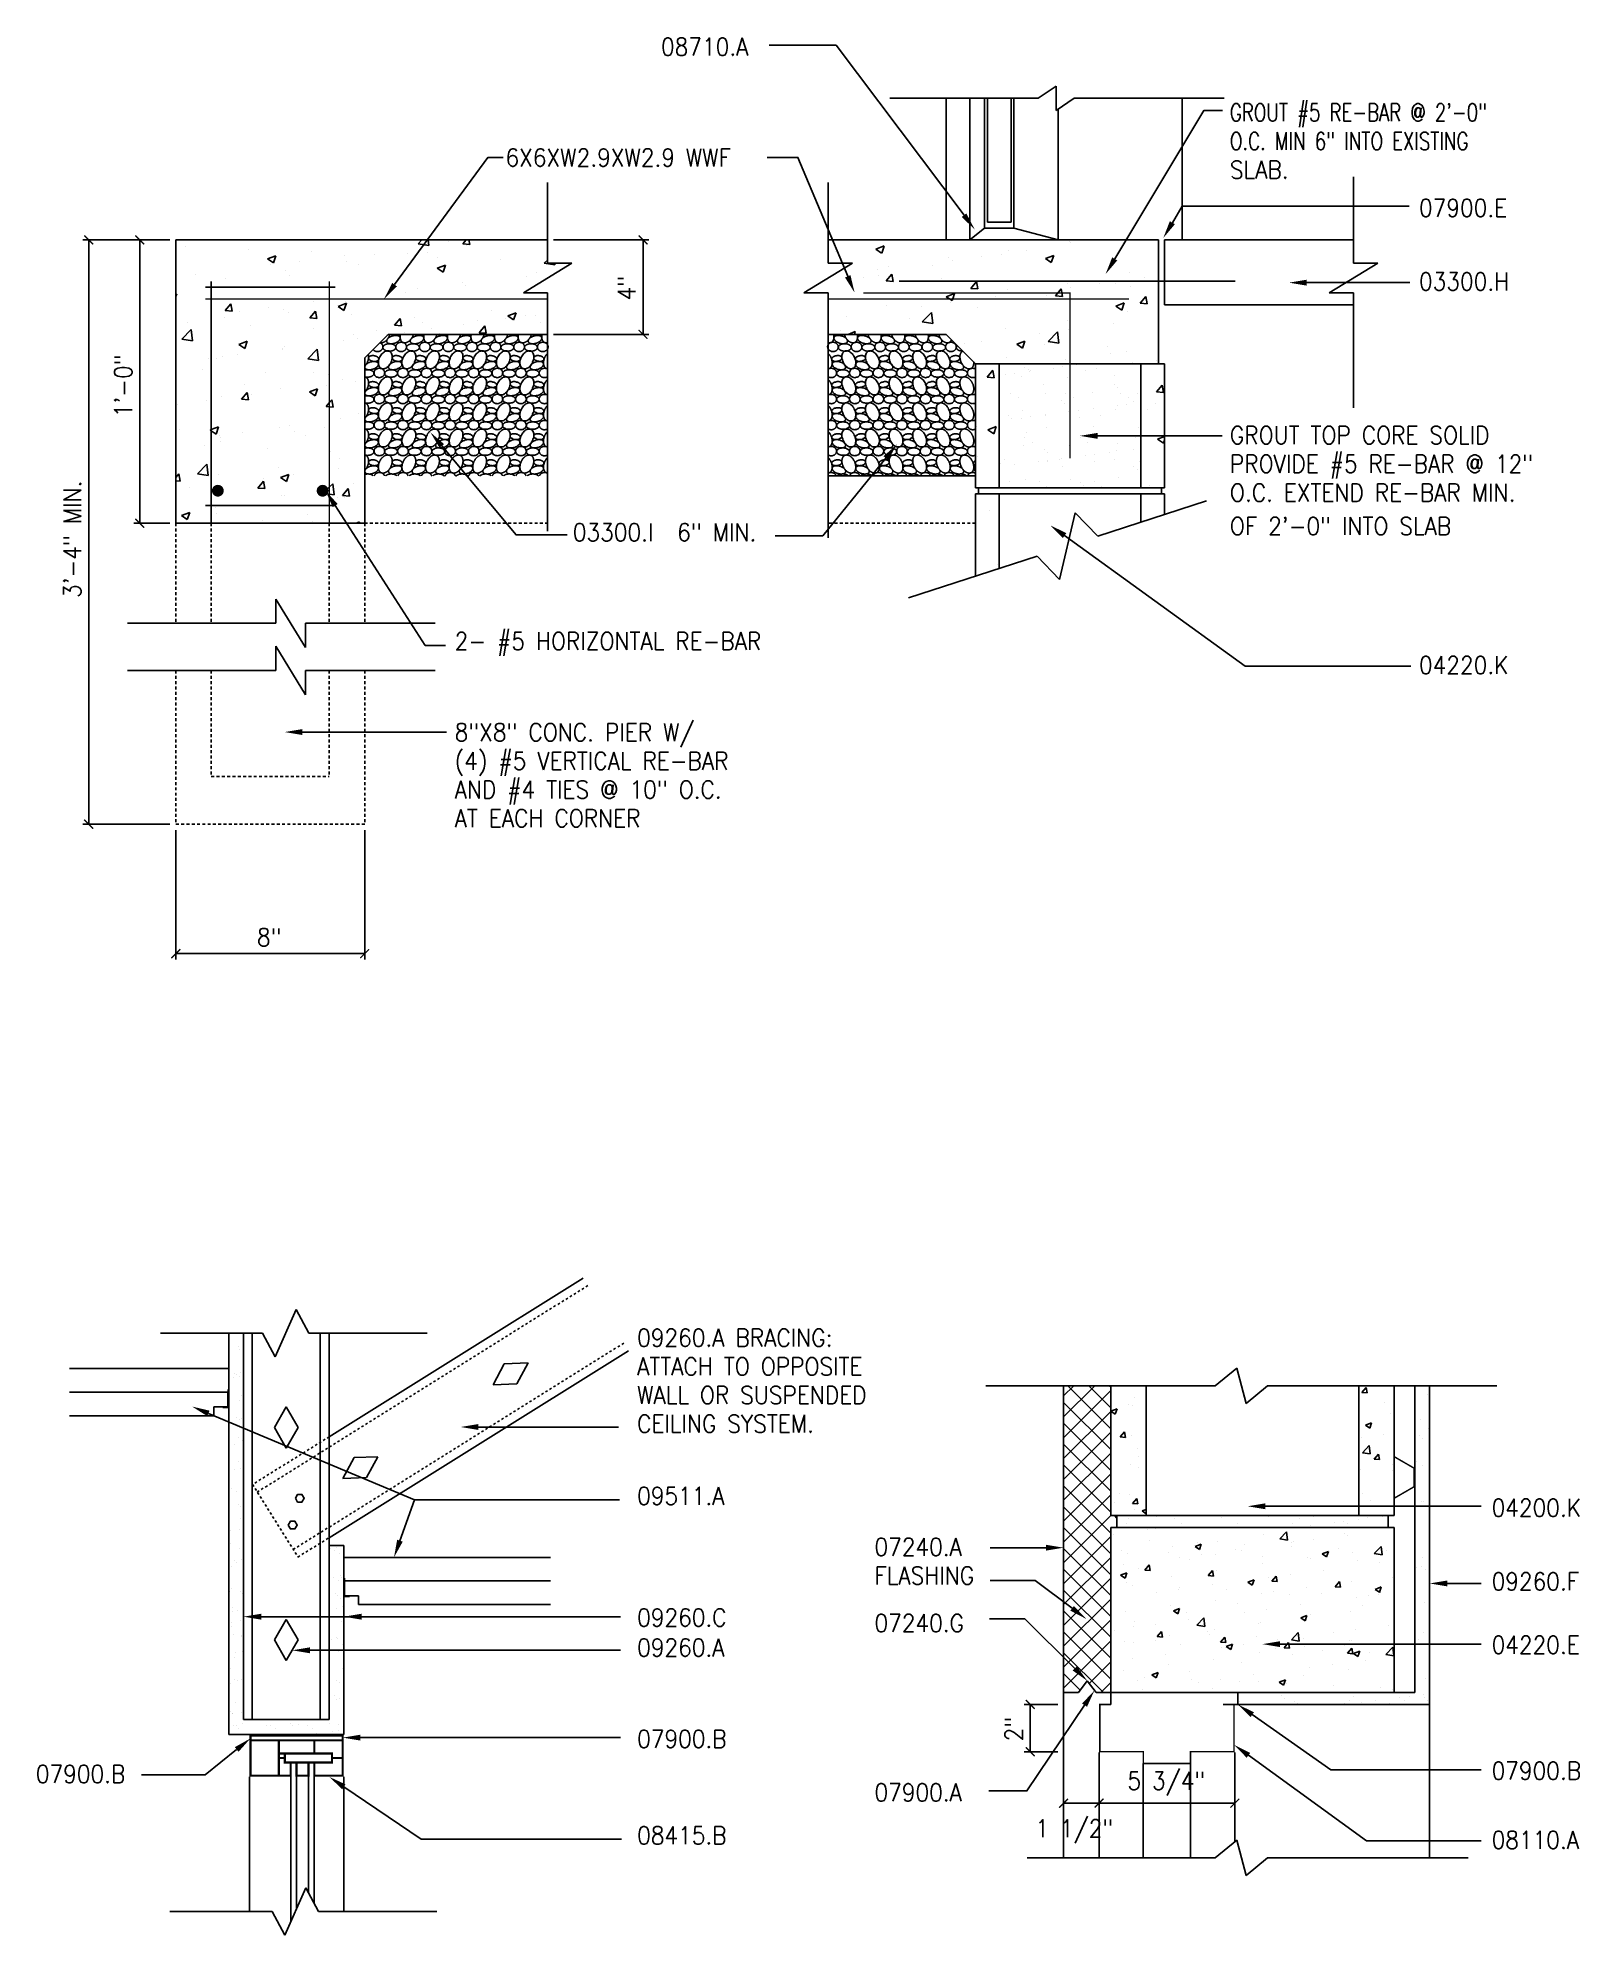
# Model space of a CAD drawing. Extents: x 10 to 698, y 9 to 300.
# Drawn here: x 632.4 to 697.7, y 75 to 155.3 of the extents above; entities that cross this region are included whole.
import ezdxf

# ---------------------------------------------------------------- set-up
doc = ezdxf.new("R2010")
doc.units = 0
doc.header["$LTSCALE"] = 0.5
doc.header["$MEASUREMENT"] = 0
doc.linetypes.add('HIDDEN', pattern=[0.375, 0.25, -0.125])
doc.linetypes.add('HIDDEN2', pattern=[0.1875, 0.125, -0.0625])
doc.layers.get('0').update_dxf_attribs({"linetype": 'CONTINUOUS'})
doc.layers.get('DEFPOINTS').update_dxf_attribs({"linetype": 'CONTINUOUS'})
for name, color, linetype in [('A-ANNO-DIMS', 7, 'CONTINUOUS'), ('A-ANNO-KEYN', 7, 'CONTINUOUS'), ('A-ANNO-NOTE', 7, 'CONTINUOUS'), ('A-ANNO-SYMB', 7, 'CONTINUOUS'), ('A-DETL-MBND', 2, 'CONTINUOUS'), ('A-DETL-MCUT', 2, 'CONTINUOUS'), ('A-DETL-PATT', 8, 'CONTINUOUS')]:
    doc.layers.add(name, color=color, linetype=linetype)
doc.styles.add('NOTE', font='romans.shx', dxfattribs={"width": 0.9})
doc.dimstyles.new('A1-8', dxfattribs={"dimscale": 8, "dimtxt": 0.09375, "dimasz": 0.046875, "dimexe": 0.03125, "dimexo": 0.03125, "dimgap": 0.03125, "dimtad": 1, "dimdec": 8, "dimzin": 3, "dimdsep": 46, "dimlunit": 4, "dimtxsty": 'Standard', "dimblk1": 'ARCHTICK', "dimblk2": 'ARCHTICK', "dimsah": 1, "dimcen": 0.09375, "dimclrd": 256, "dimclre": 256, "dimclrt": 256, "dimadec": 0, "dimazin": 0, "dimtfac": 1, "dimtdec": 8, "dimtmove": 2, "dimatfit": 3, "dimldrblk": 'ARCHTICK', "dimfxl": 0, "dimtolj": 1, "dimtzin": 3, "dimarcsym": 0})

msp = doc.modelspace()

# ---------------------------------------------------------------- texts
at = {"layer": 'A-ANNO-NOTE', "style": 'NOTE'}
for s, width, p in [('08710.A', 0.9, (658.81088096, 154.58595683)), ('GROUT #5 RE-BAR @ 2\'-0"', 0.75, (682.9071169, 151.80789119)), ('O.C. MIN 6" INTO EXISTING', 0.75, (682.9071169, 150.59360548)), ('6X6XW2.9XW2.9 WWF', 0.9, (652.22791147, 149.89423236)), ('SLAB.', 0.9, (682.9071169, 149.37931977)), ('07900.E', 0.9, (690.91570686, 147.75772337)), ('03300.H', 0.9, (690.91570686, 144.64265329)), ('GROUT TOP CORE SOLID', 0.9, (682.9071169, 138.133324)), ('PROVIDE #5 RE-BAR @ 12"', 0.9, (682.9071169, 136.91903829)), ('O.C. EXTEND RE-BAR MIN.', 0.9, (682.9071169, 135.69710506)), ('OF 2\'-0" INTO SLAB', 0.9, (682.9071169, 134.2791646)), ('03300.I', 0.9, (655.07610686, 134.01675032)), ('6" MIN.', 0.9, (659.49621286, 134.01675032)), ('2- #5 HORIZONTAL RE-BAR', 0.9, (650.07260476, 129.40820656)), ('04220.K', 0.9, (690.91570686, 128.3932248)), ('8"X8" CONC. PIER W/', 0.9, (650.07260476, 125.54639848)), ('(4) #5 VERTICAL RE-BAR', 0.9, (650.07260476, 124.33211276)), ('AND #4 TIES @ 10" O.C.', 0.9, (650.07260476, 123.11782705)), ('AT EACH CORNER', 0.9, (650.07260476, 121.90354133)), ('09260.A BRACING:', 0.9, (657.79899957, 99.89605622)), ('ATTACH TO OPPOSITE', 0.9, (657.79899957, 98.6817705)), ('WALL OR SUSPENDED', 0.9, (657.79899957, 97.46748479)), ('CEILING SYSTEM.', 0.9, (657.79899957, 96.25319907)), ('09511.A', 0.9, (657.79899957, 93.19514853)), ('04200.K', 0.9, (693.99059218, 92.69469372)), ('07240.A', 0.9, (667.85193366, 91.0353042)), ('FLASHING', 0.9, (667.85193366, 89.82101849)), ('09260.F', 0.9, (693.99059218, 89.57518357)), ('09260.C', 0.9, (657.79899957, 88.04027781)), ('07240.G', 0.9, (667.85193366, 87.80776723)), ('04220.E', 0.9, (693.99059218, 86.88588482)), ('09260.A', 0.9, (657.79899957, 86.77175291)), ('07900.B', 0.9, (657.79899957, 82.901907)), ('07900.B', 0.9, (632.33591373, 81.41377138)), ('07900.B', 0.9, (693.99059218, 81.55385804)), ('07900.A', 0.9, (667.85193366, 80.63197445)), ('08415.B', 0.9, (657.79899957, 78.81188699)), ('08110.A', 0.9, (693.99059218, 78.61872554))]:
    msp.add_text(s, height=0.75, dxfattribs=dict(at, width=width)).set_placement(p)

# ---------------------------------------------------------------- blocks, each defined once
blk = doc.blocks.new('_ARCHTICK')
at = {"color": 0, "linetype": 'ByBlock'}
blk.add_lwpolyline([(-0.5, -0.5, 0.15, 0.15, 0), (0.5, 0.5, 0.15, 0.15, 0)], format="xyseb", dxfattribs=at)
blk = doc.blocks.new('*D6')
at = {"linetype": 'ByBlock'}
for p, q in [((654.261, 146.779), (658.3, 146.779)), ((658.05, 146.779), (658.05, 142.779)), ((654.261, 142.779), (658.3, 142.779))]:
    blk.add_line(p, q, dxfattribs=at)
at = {"layer": 'DEFPOINTS', "color": 0, "linetype": 'ByBlock'}
for p in [(654.011, 146.779), (654.011, 142.779), (658.05, 142.779)]:
    blk.add_point(p, dxfattribs=at)
at = {"linetype": 'ByBlock', "xscale": 0.375, "yscale": 0.375, "zscale": 0.375}
for p, rotation in [((658.05, 146.779), 90), ((658.05, 142.779), 270)]:
    blk.add_blockref('_ARCHTICK', p, dxfattribs=dict(at, rotation=rotation))
at = {"linetype": 'ByBlock', "style": 'NOTE', "width": 0.9}
blk.add_text('4"', height=0.75, rotation=90, dxfattribs=at).set_placement((657.729, 144.216))
blk = doc.blocks.new('*D7')
at = {"linetype": 'ByBlock'}
for p, q in [((638.011, 146.779), (636.481, 146.779)), ((636.731, 146.779), (636.731, 134.779)), ((638.011, 134.779), (636.481, 134.779))]:
    blk.add_line(p, q, dxfattribs=at)
at = {"layer": 'DEFPOINTS', "color": 0, "linetype": 'ByBlock'}
for p in [(638.261, 146.779), (636.731, 134.779), (638.261, 134.779)]:
    blk.add_point(p, dxfattribs=at)
at = {"linetype": 'ByBlock', "xscale": 0.375, "yscale": 0.375, "zscale": 0.375}
for p, rotation in [((636.731, 146.779), 90), ((636.731, 134.779), 270)]:
    blk.add_blockref('_ARCHTICK', p, dxfattribs=dict(at, rotation=rotation))
at = {"linetype": 'ByBlock', "style": 'NOTE', "width": 0.9}
blk.add_text('1\'-0"', height=0.75, rotation=90, dxfattribs=at).set_placement((636.41, 139.268))
blk = doc.blocks.new('*D8')
at = {"linetype": 'ByBlock'}
for p, q in [((638.011, 146.779), (634.322, 146.779)), ((634.572, 146.779), (634.572, 122.029)), ((638.011, 122.029), (634.322, 122.029))]:
    blk.add_line(p, q, dxfattribs=at)
at = {"layer": 'DEFPOINTS', "color": 0, "linetype": 'ByBlock'}
for p in [(638.261, 146.779), (634.572, 122.029), (638.261, 122.029)]:
    blk.add_point(p, dxfattribs=at)
at = {"linetype": 'ByBlock', "xscale": 0.375, "yscale": 0.375, "zscale": 0.375}
for p, rotation in [((634.572, 146.779), 90), ((634.572, 122.029), 270)]:
    blk.add_blockref('_ARCHTICK', p, dxfattribs=dict(at, rotation=rotation))
at = {"linetype": 'ByBlock', "style": 'NOTE', "width": 0.9}
blk.add_text('3\'-4" MIN.', height=0.75, rotation=90, dxfattribs=at).set_placement((634.251, 131.608))
blk = doc.blocks.new('*D9')
at = {"linetype": 'ByBlock'}
for p, q in [((638.261, 121.779), (638.261, 116.293)), ((646.261, 121.779), (646.261, 116.293)), ((638.261, 116.543), (646.261, 116.543))]:
    blk.add_line(p, q, dxfattribs=at)
at = {"layer": 'DEFPOINTS', "color": 0, "linetype": 'ByBlock'}
for p in [(638.261, 122.029), (646.261, 122.029), (646.261, 116.543)]:
    blk.add_point(p, dxfattribs=at)
at = {"linetype": 'ByBlock', "xscale": 0.375, "yscale": 0.375, "zscale": 0.375, "rotation": 180}
blk.add_blockref('_ARCHTICK', (638.261, 116.543), dxfattribs=at)
at = {"linetype": 'ByBlock', "xscale": 0.375, "yscale": 0.375, "zscale": 0.375}
blk.add_blockref('_ARCHTICK', (646.261, 116.543), dxfattribs=at)
at = {"linetype": 'ByBlock', "style": 'NOTE', "width": 0.9}
blk.add_text('8"', height=0.75, dxfattribs=at).set_placement((641.698, 116.865))
blk = doc.blocks.new('*D55')
at = {"linetype": 'ByBlock'}
for p, q in [((675.864, 82.485), (675.864, 80.303)), ((677.364, 82.485), (677.364, 80.303)), ((675.864, 80.553), (677.364, 80.553))]:
    blk.add_line(p, q, dxfattribs=at)
at = {"layer": 'DEFPOINTS', "color": 0, "linetype": 'ByBlock'}
for p in [(675.864, 82.735), (677.364, 82.735), (677.364, 80.553)]:
    blk.add_point(p, dxfattribs=at)
at = {"linetype": 'ByBlock', "xscale": 0.375, "yscale": 0.375, "zscale": 0.375, "rotation": 180}
blk.add_blockref('_ARCHTICK', (675.864, 80.553), dxfattribs=at)
at = {"linetype": 'ByBlock', "xscale": 0.375, "yscale": 0.375, "zscale": 0.375}
blk.add_blockref('_ARCHTICK', (677.364, 80.553), dxfattribs=at)
at = {"linetype": 'ByBlock', "style": 'NOTE', "width": 0.9}
blk.add_text('1 1/2"', height=0.75, dxfattribs=at).set_placement((674.67, 79.106))
blk = doc.blocks.new('*D56')
at = {"linetype": 'ByBlock'}
for p, q in [((677.364, 80.553), (683.114, 80.553)), ((683.114, 80.827), (683.114, 80.303))]:
    blk.add_line(p, q, dxfattribs=at)
at = {"layer": 'DEFPOINTS', "color": 0, "linetype": 'ByBlock'}
for p in [(677.364, 82.735), (683.114, 81.077), (683.114, 80.553)]:
    blk.add_point(p, dxfattribs=at)
at = {"linetype": 'ByBlock', "xscale": 0.375, "yscale": 0.375, "zscale": 0.375, "rotation": 180}
blk.add_blockref('_ARCHTICK', (677.364, 80.553), dxfattribs=at)
at = {"linetype": 'ByBlock', "xscale": 0.375, "yscale": 0.375, "zscale": 0.375}
blk.add_blockref('_ARCHTICK', (683.114, 80.553), dxfattribs=at)
at = {"linetype": 'ByBlock', "style": 'NOTE', "width": 0.9}
blk.add_text('5 3/4"', height=0.75, dxfattribs=at).set_placement((678.567, 81.124))
blk = doc.blocks.new('*D57')
at = {"linetype": 'ByBlock'}
for p, q in [((675.614, 84.735), (674.199, 84.735)), ((674.449, 84.735), (674.449, 82.735)), ((675.614, 82.735), (674.199, 82.735))]:
    blk.add_line(p, q, dxfattribs=at)
at = {"layer": 'DEFPOINTS', "color": 0, "linetype": 'ByBlock'}
for p in [(675.864, 84.735), (674.449, 82.735), (675.864, 82.735)]:
    blk.add_point(p, dxfattribs=at)
at = {"linetype": 'ByBlock', "xscale": 0.375, "yscale": 0.375, "zscale": 0.375}
for p, rotation in [((674.449, 84.735), 90), ((674.449, 82.735), 270)]:
    blk.add_blockref('_ARCHTICK', p, dxfattribs=dict(at, rotation=rotation))
at = {"linetype": 'ByBlock', "style": 'NOTE', "width": 0.9}
blk.add_text('2"', height=0.75, rotation=90, dxfattribs=at).set_placement((674.127, 83.172))
blk = doc.blocks.new('BATT-01')
at = {"flags": 128}
for points in [[(-0.066, 0.067), (-0.07, 0.069), (-0.075, 0.069), (-0.079, 0.069), (-0.084, 0.068), (-0.089, 0.067), (-0.093, 0.064), (-0.098, 0.061), (-0.102, 0.057), (-0.107, 0.053), (-0.11, 0.048), (-0.114, 0.043), (-0.117, 0.037), (-0.12, 0.031), (-0.122, 0.025), (-0.124, 0.019), (-0.125, 0.013), (-0.125, 0.007), (-0.125, 0.001), (-0.124, -0.004), (-0.123, -0.009), (-0.121, -0.014), (-0.118, -0.018), (-0.116, -0.021), (-0.112, -0.023), (-0.108, -0.025), (-0.104, -0.026), (-0.1, -0.026), (-0.095, -0.026), (-0.091, -0.025), (-0.086, -0.023), (-0.081, -0.02), (-0.077, -0.016), (-0.072, -0.012), (-0.068, -0.008), (-0.064, -0.002), (-0.061, 0.003), (-0.058, 0.009), (-0.056, 0.015), (-0.054, 0.021), (-0.052, 0.027), (-0.052, 0.033), (-0.052, 0.039), (-0.052, 0.045), (-0.053, 0.05), (-0.055, 0.055), (-0.057, 0.059), (-0.06, 0.062), (-0.063, 0.065)], [(-0.071, -0.02), (-0.07, -0.023), (-0.068, -0.025), (-0.065, -0.028), (-0.062, -0.029), (-0.058, -0.03), (-0.053, -0.031), (-0.048, -0.031), (-0.043, -0.031), (-0.038, -0.03), (-0.033, -0.029), (-0.027, -0.028), (-0.022, -0.025), (-0.017, -0.023), (-0.013, -0.02), (-0.009, -0.017), (-0.006, -0.014), (-0.003, -0.011), (-0.001, -0.008), (0, -0.004), (0, -0.001), (0, 0.002), (-0.002, 0.004), (-0.004, 0.007), (-0.006, 0.009), (-0.01, 0.011), (-0.014, 0.012), (-0.018, 0.013), (-0.023, 0.013), (-0.028, 0.013), (-0.034, 0.012), (-0.039, 0.011), (-0.044, 0.009), (-0.05, 0.007), (-0.054, 0.005), (-0.059, 0.002), (-0.063, -0.001), (-0.066, -0.004), (-0.068, -0.008), (-0.07, -0.011), (-0.071, -0.014), (-0.072, -0.017)], [(-0.052, 0.033), (-0.052, 0.03), (-0.051, 0.027), (-0.049, 0.025), (-0.047, 0.022), (-0.044, 0.02), (-0.04, 0.018), (-0.036, 0.016), (-0.032, 0.014), (-0.027, 0.014), (-0.022, 0.013), (-0.018, 0.013), (-0.013, 0.013), (-0.009, 0.014), (-0.006, 0.016), (-0.003, 0.017), (0, 0.019), (0.001, 0.022), (0.002, 0.024), (0.002, 0.027), (0.001, 0.03), (0, 0.032), (-0.003, 0.035), (-0.006, 0.037), (-0.009, 0.039), (-0.013, 0.041), (-0.018, 0.042), (-0.022, 0.043), (-0.027, 0.044), (-0.032, 0.044), (-0.036, 0.044), (-0.04, 0.043), (-0.044, 0.041), (-0.047, 0.04), (-0.049, 0.038), (-0.051, 0.035)], [(-0.148, -0.05), (-0.147, -0.054), (-0.146, -0.058), (-0.144, -0.061), (-0.141, -0.065), (-0.137, -0.068), (-0.133, -0.07), (-0.129, -0.071), (-0.124, -0.072), (-0.12, -0.073), (-0.115, -0.072), (-0.11, -0.071), (-0.106, -0.069), (-0.102, -0.067), (-0.098, -0.064), (-0.095, -0.06), (-0.093, -0.057), (-0.092, -0.053), (-0.091, -0.048), (-0.092, -0.044), (-0.093, -0.04), (-0.095, -0.036), (-0.097, -0.033), (-0.1, -0.03), (-0.104, -0.027), (-0.108, -0.025), (-0.113, -0.024), (-0.118, -0.023), (-0.122, -0.023), (-0.127, -0.024), (-0.132, -0.026), (-0.136, -0.028), (-0.139, -0.03), (-0.143, -0.034), (-0.145, -0.037), (-0.147, -0.041), (-0.148, -0.045)], [(-0.091, -0.051), (-0.091, -0.054), (-0.09, -0.057), (-0.088, -0.06), (-0.085, -0.063), (-0.081, -0.065), (-0.077, -0.067), (-0.073, -0.069), (-0.068, -0.07), (-0.062, -0.07), (-0.057, -0.07), (-0.052, -0.07), (-0.047, -0.069), (-0.042, -0.068), (-0.037, -0.066), (-0.033, -0.064), (-0.03, -0.062), (-0.027, -0.059), (-0.025, -0.056), (-0.024, -0.053), (-0.023, -0.05), (-0.024, -0.047), (-0.025, -0.044), (-0.027, -0.041), (-0.03, -0.039), (-0.033, -0.036), (-0.038, -0.034), (-0.042, -0.033), (-0.047, -0.032), (-0.052, -0.031), (-0.058, -0.031), (-0.063, -0.031), (-0.068, -0.032), (-0.073, -0.033), (-0.078, -0.035), (-0.082, -0.037), (-0.085, -0.04), (-0.088, -0.042), (-0.09, -0.045), (-0.091, -0.048)]]:
    blk.add_lwpolyline(points, close=True, dxfattribs=at)
blk = doc.blocks.new('*X267')
at = {"color": 0}
for p, q in [((638.676, 146.494), (638.676, 146.494)), ((641.345, 146.381), (641.345, 146.381)), ((648.531, 146.616), (648.687, 146.779)), ((648.531, 146.616), (648.975, 146.547)), ((648.569, 146.548), (648.569, 146.548)), ((648.975, 146.546), (648.948, 146.779)), ((649.82, 146.713), (649.82, 146.713)), ((650.413, 146.611), (650.554, 146.779)), ((650.413, 146.611), (650.712, 146.585)), ((650.584, 146.527), (650.584, 146.527)), ((650.712, 146.584), (650.676, 146.779)), ((651.834, 146.758), (651.834, 146.758)), ((653.999, 146.297), (654.011, 146.311)), ((653.999, 146.297), (654.011, 146.296)), ((642.15, 145.976), (642.5, 146.111)), ((642.15, 145.976), (642.398, 145.808)), ((642.266, 145.718), (642.266, 145.718)), ((642.398, 145.808), (642.5, 146.11)), ((642.895, 145.48), (642.895, 145.48)), ((643.517, 145.883), (643.517, 145.883)), ((644.014, 146.268), (644.014, 146.268)), ((645.411, 146.132), (645.411, 146.132)), ((645.491, 145.855), (645.491, 145.855)), ((646.002, 145.757), (646.002, 145.757)), ((646.683, 146.155), (646.683, 146.155)), ((648.059, 146.207), (648.059, 146.207)), ((648.918, 146.258), (648.918, 146.258)), ((649.335, 145.576), (649.685, 145.71)), ((649.335, 145.576), (649.584, 145.408)), ((649.352, 146.043), (649.352, 146.043)), ((649.584, 145.408), (649.686, 145.71)), ((652.022, 145.93), (652.022, 145.93)), ((653.867, 145.788), (654.011, 145.938)), ((653.867, 145.788), (654.312, 145.719)), ((654.312, 145.719), (654.303, 145.79)), ((639.108, 145.302), (639.108, 145.302)), ((640.17, 144.756), (640.17, 144.756)), ((640.369, 145.16), (640.369, 145.16)), ((643.086, 145.257), (643.086, 145.257)), ((648.505, 144.741), (648.505, 144.741)), ((650.399, 144.99), (650.399, 144.99)), ((650.523, 144.862), (650.523, 144.862)), ((653.12, 145.237), (653.12, 145.237)), ((653.557, 145.406), (653.557, 145.406)), ((638.261, 144.483), (638.299, 144.498)), ((638.261, 144.385), (638.299, 144.497)), ((640.348, 143.791), (640.589, 144.078)), ((640.647, 143.764), (640.589, 144.078)), ((642.202, 143.911), (642.202, 143.911)), ((644.096, 144.16), (644.096, 144.16)), ((645.134, 143.963), (645.484, 144.098)), ((645.134, 143.963), (645.383, 143.795)), ((645.383, 143.795), (645.484, 144.097)), ((645.431, 144.19), (645.431, 144.19)), ((647.253, 144.576), (647.253, 144.576)), ((647.998, 144.542), (647.998, 144.542)), ((638.757, 143.267), (638.757, 143.267)), ((640.308, 143.495), (640.308, 143.495)), ((640.348, 143.791), (640.647, 143.765)), ((640.371, 143.826), (640.371, 143.826)), ((640.95, 143.746), (640.95, 143.746)), ((641.426, 143.154), (641.426, 143.154)), ((642.834, 143.815), (642.834, 143.815)), ((643.041, 143.713), (643.041, 143.713)), ((643.934, 143.477), (644.175, 143.765)), ((643.934, 143.477), (644.233, 143.451)), ((644.233, 143.451), (644.175, 143.764)), ((645.71, 143.6), (645.71, 143.6)), ((647.521, 143.164), (647.762, 143.451)), ((647.521, 143.164), (647.819, 143.137)), ((647.82, 143.137), (647.762, 143.45)), ((648.379, 143.488), (648.379, 143.488)), ((648.711, 143.274), (648.711, 143.274)), ((650.463, 143.198), (650.463, 143.198)), ((651.048, 143.375), (651.048, 143.375)), ((651.107, 142.85), (651.348, 143.137)), ((651.406, 142.823), (651.348, 143.137)), ((651.627, 143.775), (651.627, 143.775)), ((652.241, 143.434), (652.241, 143.434)), ((652.32, 143.563), (652.67, 143.697)), ((652.32, 143.563), (652.569, 143.395)), ((652.569, 143.394), (652.67, 143.697)), ((653.06, 143.573), (653.06, 143.573)), ((653.493, 143.598), (653.493, 143.598)), ((653.717, 143.262), (653.717, 143.262)), ((638.521, 142.573), (638.911, 142.979)), ((638.521, 142.573), (638.966, 142.504)), ((638.966, 142.503), (638.911, 142.978)), ((640.933, 142.35), (641.283, 142.485)), ((640.933, 142.35), (641.182, 142.183)), ((641.182, 142.182), (641.283, 142.484)), ((642.879, 142.273), (642.879, 142.273)), ((644.095, 143.042), (644.095, 143.042)), ((645.37, 142.526), (645.37, 142.526)), ((645.795, 142.774), (645.795, 142.774)), ((645.938, 142.604), (645.938, 142.604)), ((646.764, 142.929), (646.764, 142.929)), ((647.19, 142.769), (647.19, 142.769)), ((647.937, 142.878), (647.937, 142.878)), ((649.083, 143.018), (649.083, 143.018)), ((649.433, 142.816), (649.433, 142.816)), ((651.107, 142.85), (651.406, 142.824)), ((639.635, 141.774), (639.635, 141.774)), ((639.964, 141.773), (639.964, 141.773)), ((640.247, 141.831), (640.247, 141.831)), ((640.887, 141.939), (640.887, 141.939)), ((642.773, 142.151), (642.773, 142.151)), ((642.78, 142.188), (642.78, 142.188)), ((643.857, 141.745), (644.247, 142.151)), ((643.857, 141.745), (644.302, 141.676)), ((644.302, 141.676), (644.247, 142.151)), ((639.377, 141.284), (639.377, 141.284)), ((641.162, 140.675), (641.162, 140.675)), ((642.046, 141.172), (642.046, 141.172)), ((644.078, 141.175), (644.078, 141.175)), ((644.715, 141.059), (644.715, 141.059)), ((645.309, 140.861), (645.309, 140.861)), ((645.874, 140.797), (645.874, 140.797)), ((639.571, 139.967), (639.571, 139.967)), ((640.187, 140.166), (640.187, 140.166)), ((641.042, 140.03), (641.283, 140.317)), ((641.042, 140.03), (641.341, 140.004)), ((641.341, 140.003), (641.283, 140.317)), ((641.465, 140.216), (641.465, 140.216)), ((642.712, 140.486), (642.712, 140.486)), ((643.918, 140.337), (644.268, 140.472)), ((643.918, 140.337), (644.166, 140.17)), ((644.166, 140.169), (644.268, 140.471)), ((644.623, 140.632), (644.623, 140.632)), ((644.628, 139.716), (644.761, 139.875)), ((644.761, 139.875), (644.869, 140.004)), ((644.927, 139.69), (644.869, 140.003)), ((638.32, 139.802), (638.32, 139.802)), ((644.628, 139.716), (644.761, 139.705)), ((644.761, 139.705), (644.927, 139.69)), ((645.248, 139.197), (645.248, 139.197)), ((645.987, 139.426), (645.987, 139.426)), ((638.403, 138.729), (638.403, 138.729)), ((639.717, 138.725), (639.761, 138.742)), ((639.717, 138.725), (639.761, 138.695)), ((639.761, 138.742), (640.067, 138.859)), ((639.761, 138.695), (639.965, 138.557)), ((639.965, 138.556), (640.067, 138.859)), ((640.126, 138.502), (640.126, 138.502)), ((640.15, 138.244), (640.15, 138.244)), ((640.155, 138.425), (640.155, 138.425)), ((641.072, 138.617), (641.072, 138.617)), ((642.651, 138.822), (642.651, 138.822)), ((643.071, 138.925), (643.071, 138.925)), ((643.307, 138.66), (643.307, 138.66)), ((643.741, 138.504), (643.741, 138.504)), ((644.559, 138.825), (644.559, 138.825)), ((639.457, 138.058), (639.457, 138.058)), ((642.126, 137.945), (642.126, 137.945)), ((644.796, 137.832), (644.796, 137.832)), ((645.187, 137.532), (645.187, 137.532)), ((638.261, 136.716), (638.39, 136.87)), ((638.448, 136.556), (638.39, 136.87)), ((639.184, 136.875), (639.573, 137.28)), ((639.184, 136.875), (639.629, 136.806)), ((639.629, 136.805), (639.574, 137.28)), ((640.065, 136.837), (640.065, 136.837)), ((641.992, 136.688), (641.992, 136.688)), ((642.591, 137.157), (642.591, 137.157)), ((642.701, 136.712), (643.051, 136.846)), ((642.701, 136.712), (642.95, 136.544)), ((642.95, 136.543), (643.051, 136.846)), ((643.244, 136.852), (643.244, 136.852)), ((645.137, 137.102), (645.137, 137.102)), ((638.261, 136.573), (638.448, 136.557)), ((638.834, 136.272), (638.834, 136.272)), ((641.736, 136.269), (641.977, 136.556)), ((641.736, 136.269), (642.034, 136.243)), ((642.034, 136.243), (641.977, 136.556)), ((642.747, 135.962), (642.747, 135.962)), ((642.865, 135.942), (642.865, 135.942)), ((644.539, 136.044), (644.761, 136.01)), ((644.603, 136.133), (644.761, 136.298)), ((644.761, 136.298), (644.91, 136.453)), ((644.761, 136.01), (644.965, 135.978)), ((644.965, 135.978), (644.91, 136.452)), ((645.127, 135.868), (645.127, 135.868)), ((645.322, 135.955), (645.563, 136.243)), ((645.322, 135.955), (645.621, 135.929)), ((645.416, 135.85), (645.416, 135.85)), ((645.621, 135.929), (645.563, 136.242)), ((645.781, 136.442), (645.781, 136.442)), ((638.5, 135.099), (638.85, 135.233)), ((638.5, 135.099), (638.749, 134.931)), ((638.749, 134.931), (638.85, 135.233)), ((639.949, 135.441), (639.949, 135.441)), ((640.004, 135.173), (640.004, 135.173)), ((642.53, 135.493), (642.53, 135.493)), ((643.822, 135.13), (643.822, 135.13)), ((641.928, 134.88), (641.928, 134.88)), ((644.063, 134.844), (644.063, 134.844)), ((645.895, 134.779), (646.036, 134.833)), ((646.018, 134.779), (646.036, 134.832))]:
    blk.add_line(p, q, dxfattribs=at)
blk = doc.blocks.new('*X266')
at = {"color": 0}
for p, q in [((666.207, 146.277), (666.207, 146.277)), ((667.908, 146.388), (668.258, 146.522)), ((667.908, 146.388), (668.156, 146.22)), ((668.157, 146.219), (668.258, 146.521)), ((669.123, 146.778), (669.123, 146.778)), ((673.532, 146.339), (673.532, 146.339)), ((674.296, 146.337), (674.296, 146.337)), ((676.128, 146.714), (676.128, 146.714)), ((676.153, 146.681), (676.153, 146.681)), ((677.454, 146.753), (677.454, 146.753)), ((667.993, 145.507), (667.993, 145.507)), ((668.439, 145.667), (668.439, 145.667)), ((670.321, 145.68), (670.321, 145.68)), ((671.006, 146.019), (671.006, 146.019)), ((671.15, 145.923), (671.15, 145.923)), ((672.402, 146.088), (672.402, 146.088)), ((673.237, 146.181), (673.237, 146.181)), ((675.093, 145.987), (675.443, 146.122)), ((675.093, 145.987), (675.342, 145.819)), ((675.342, 145.819), (675.444, 146.121)), ((666.099, 145.258), (666.099, 145.258)), ((667.405, 145.18), (667.405, 145.18)), ((668.036, 145.253), (668.036, 145.253)), ((668.345, 145.042), (668.586, 145.329)), ((668.345, 145.042), (668.644, 145.016)), ((668.644, 145.015), (668.586, 145.329)), ((670.705, 145.14), (670.705, 145.14)), ((671.931, 144.728), (672.172, 145.015)), ((671.931, 144.728), (672.23, 144.702)), ((672.23, 144.702), (672.172, 145.015)), ((673.375, 145.028), (673.375, 145.028)), ((673.471, 144.674), (673.471, 144.674)), ((675.517, 144.414), (675.758, 144.702)), ((675.816, 144.388), (675.758, 144.701)), ((676.044, 144.915), (676.044, 144.915)), ((676.068, 145.049), (676.068, 145.049)), ((676.138, 144.781), (676.138, 144.781)), ((677.39, 144.946), (677.39, 144.946)), ((678.062, 144.931), (678.062, 144.931)), ((678.635, 145.401), (678.635, 145.401)), ((678.713, 144.802), (678.713, 144.802)), ((679.284, 145.195), (679.284, 145.195)), ((664.928, 144.538), (664.929, 144.539)), ((664.929, 144.538), (664.929, 144.538)), ((668.378, 144.002), (668.378, 144.002)), ((669.835, 143.951), (669.835, 143.951)), ((670.892, 144.374), (671.242, 144.509)), ((670.892, 144.374), (671.034, 144.279)), ((670.945, 144.354), (670.945, 144.354)), ((671.034, 144.279), (671.141, 144.207)), ((671.087, 144.116), (671.087, 144.116)), ((671.141, 144.206), (671.166, 144.279)), ((671.166, 144.279), (671.242, 144.508)), ((672.23, 143.93), (672.23, 143.93)), ((672.981, 144.365), (672.981, 144.365)), ((675.146, 144.431), (675.146, 144.431)), ((675.517, 144.414), (675.816, 144.388)), ((678.078, 143.974), (678.428, 144.108)), ((678.078, 143.974), (678.327, 143.806)), ((678.327, 143.806), (678.428, 144.108)), ((679.104, 144.101), (679.345, 144.388)), ((679.104, 144.101), (679.402, 144.075)), ((679.403, 144.074), (679.345, 144.387)), ((666.677, 143.535), (666.677, 143.535)), ((669.315, 143.43), (669.315, 143.43)), ((669.875, 143.305), (670.265, 143.711)), ((669.875, 143.305), (670.32, 143.236)), ((670.32, 143.236), (670.265, 143.711)), ((676.007, 143.385), (676.007, 143.385)), ((677.968, 143.223), (677.968, 143.223)), ((678.574, 143.737), (678.574, 143.737)), ((666.399, 142.929), (666.399, 142.929)), ((666.736, 142.779), (667.041, 142.896)), ((667.002, 142.779), (667.041, 142.896)), ((671.665, 142.393), (671.665, 142.393)), ((672.401, 142.473), (672.401, 142.473)), ((673.41, 143.01), (673.41, 143.01)), ((673.877, 142.361), (674.227, 142.496)), ((673.877, 142.361), (674.126, 142.194)), ((674.126, 142.193), (674.227, 142.495)), ((674.823, 142.809), (674.823, 142.809)), ((675.07, 142.36), (675.07, 142.36)), ((675.212, 142.478), (675.601, 142.884)), ((675.212, 142.478), (675.656, 142.409)), ((675.656, 142.408), (675.601, 142.883)), ((676.075, 142.974), (676.075, 142.974)), ((673.455, 141.801), (673.455, 141.801)), ((675.946, 141.72), (675.946, 141.72)), ((676.124, 141.688), (676.124, 141.688)), ((677.739, 142.247), (677.739, 142.247)), ((677.856, 141.948), (677.856, 141.948)), ((678.513, 142.072), (678.513, 142.072)), ((678.793, 141.575), (678.793, 141.575)), ((679.811, 141.667), (679.811, 141.667)), ((672.625, 140.967), (672.866, 141.255)), ((672.625, 140.967), (672.924, 140.941)), ((672.924, 140.941), (672.866, 141.254)), ((679.747, 139.859), (679.747, 139.859)), ((679.797, 140.34), (680.038, 140.627)), ((679.797, 140.34), (680.096, 140.314)), ((680.096, 140.313), (680.038, 140.626)), ((679.413, 139.593), (679.413, 139.593)), ((672.192, 138.865), (672.192, 138.865)), ((672.66, 138.736), (673.01, 138.87)), ((672.66, 138.736), (672.909, 138.568)), ((672.909, 138.567), (673.01, 138.869)), ((679.846, 138.335), (680.136, 138.447)), ((679.846, 138.335), (680.095, 138.167)), ((680.095, 138.167), (680.136, 138.29)), ((672.216, 137.599), (672.216, 137.599)), ((673.102, 137.263), (673.102, 137.263)), ((679.494, 136.366), (679.494, 136.366)), ((672.707, 135.335), (672.707, 135.335)), ((673.106, 134.688), (673.106, 134.688)), ((673.045, 133.023), (673.045, 133.023))]:
    blk.add_line(p, q, dxfattribs=at)
blk = doc.blocks.new('*X265')
at = {"color": 0}
for p, q in [((676.417, 141.482), (676.417, 141.482)), ((673.398, 141.085), (673.398, 141.085)), ((673.788, 141.136), (673.788, 141.136)), ((674.088, 140.978), (674.088, 140.978)), ((674.226, 141.395), (674.226, 141.395)), ((674.364, 141.269), (674.364, 141.269)), ((674.398, 141.216), (674.398, 141.216)), ((674.47, 141.236), (674.47, 141.236)), ((675.017, 140.671), (675.017, 140.671)), ((675.417, 141.351), (675.417, 141.351)), ((675.807, 141.402), (675.807, 141.402)), ((676.007, 140.969), (676.007, 140.969)), ((676.806, 141.24), (676.806, 141.24)), ((677.272, 141.329), (677.272, 141.329)), ((678.033, 141.042), (678.033, 141.042)), ((673.621, 140.285), (673.621, 140.285)), ((673.937, 140.083), (673.937, 140.083)), ((675.102, 140.275), (675.102, 140.275)), ((675.763, 139.987), (675.763, 139.987)), ((675.902, 139.86), (675.902, 139.86)), ((675.957, 140.289), (675.957, 140.289)), ((676.273, 140.088), (676.273, 140.088)), ((677.066, 140.3), (677.066, 140.3)), ((678.018, 140.645), (678.018, 140.645)), ((678.156, 140.518), (678.156, 140.518)), ((678.292, 140.293), (678.292, 140.293)), ((678.608, 140.092), (678.608, 140.092)), ((678.809, 139.921), (678.809, 139.921)), ((678.984, 140.291), (678.984, 140.291)), ((679.127, 139.897), (679.127, 139.897)), ((673.509, 139.329), (673.509, 139.329)), ((673.647, 139.202), (673.647, 139.202)), ((674.089, 139.234), (674.089, 139.234)), ((674.136, 139.533), (674.136, 139.533)), ((674.48, 139.285), (674.48, 139.285)), ((675.076, 139.358), (675.076, 139.358)), ((675.089, 139.366), (675.089, 139.366)), ((676.054, 139.524), (676.054, 139.524)), ((676.108, 139.5), (676.108, 139.5)), ((676.498, 139.551), (676.498, 139.551)), ((676.554, 139.262), (676.554, 139.262)), ((677.108, 139.631), (677.108, 139.631)), ((677.411, 139.362), (677.411, 139.362)), ((678.08, 139.597), (678.08, 139.597)), ((678.127, 139.766), (678.127, 139.766)), ((678.517, 139.817), (678.517, 139.817)), ((674.227, 138.407), (674.227, 138.407)), ((674.3, 138.604), (674.3, 138.604)), ((675.15, 138.83), (675.15, 138.83)), ((676.562, 138.411), (676.562, 138.411)), ((677.113, 138.855), (677.113, 138.855)), ((677.301, 138.578), (677.301, 138.578)), ((677.439, 138.452), (677.439, 138.452)), ((678.898, 138.415), (678.898, 138.415)), ((679.031, 138.846), (679.031, 138.846)), ((673.346, 137.476), (673.346, 137.476)), ((674.183, 138.088), (674.183, 138.088)), ((674.543, 138.205), (674.543, 138.205)), ((675.046, 137.92), (675.046, 137.92)), ((675.171, 137.435), (675.171, 137.435)), ((675.184, 137.793), (675.184, 137.793)), ((675.681, 137.48), (675.681, 137.48)), ((675.781, 137.515), (675.781, 137.515)), ((676.101, 138.079), (676.101, 138.079)), ((676.8, 137.649), (676.8, 137.649)), ((676.878, 138.21), (676.878, 138.21)), ((677.19, 137.7), (677.19, 137.7)), ((677.8, 137.781), (677.8, 137.781)), ((678.017, 137.484), (678.017, 137.484)), ((678.091, 137.854), (678.091, 137.854)), ((678.127, 138.152), (678.127, 138.152)), ((678.818, 137.915), (678.818, 137.915)), ((673.152, 137.169), (673.152, 137.169)), ((673.171, 137.312), (673.171, 137.312)), ((673.762, 137.249), (673.762, 137.249)), ((674.23, 136.643), (674.23, 136.643)), ((674.781, 137.383), (674.781, 137.383)), ((675.197, 137.385), (675.197, 137.385)), ((675.837, 137.195), (675.837, 137.195)), ((676.149, 136.634), (676.149, 136.634)), ((677.16, 137.41), (677.16, 137.41)), ((678.174, 136.707), (678.174, 136.707)), ((678.838, 137.17), (678.838, 137.17)), ((678.976, 137.043), (678.976, 137.043)), ((679.079, 137.401), (679.079, 137.401)), ((673.582, 136.537), (673.582, 136.537)), ((674.832, 136.529), (674.832, 136.529)), ((675.149, 136.327), (675.149, 136.327)), ((676.583, 136.511), (676.583, 136.511)), ((676.722, 136.385), (676.722, 136.385)), ((677.168, 136.533), (677.168, 136.533)), ((677.484, 136.332), (677.484, 136.332))]:
    blk.add_line(p, q, dxfattribs=at)
blk = doc.blocks.new('*X264')
at = {"color": 0}
for p, q in [((675.864, 96.921), (677.181, 98.238)), ((675.864, 97.804), (676.298, 98.238)), ((677.864, 96.418), (676.044, 98.238)), ((677.864, 97.302), (676.928, 98.238)), ((677.864, 98.185), (677.812, 98.238)), ((675.864, 96.037), (677.864, 98.037)), ((677.864, 95.534), (675.864, 97.534)), ((675.864, 95.153), (677.864, 97.153)), ((677.864, 94.65), (675.864, 96.65)), ((675.864, 94.269), (677.864, 96.269)), ((677.864, 93.766), (675.864, 95.766)), ((675.864, 93.385), (677.864, 95.385)), ((677.864, 92.882), (675.864, 94.882)), ((675.864, 92.501), (677.864, 94.501)), ((677.864, 91.998), (675.864, 93.998)), ((675.864, 91.617), (677.864, 93.617)), ((677.864, 91.114), (675.864, 93.114)), ((675.864, 90.733), (677.866, 92.735)), ((678.114, 92.632), (678.012, 92.735)), ((677.864, 90.231), (675.864, 92.231)), ((675.864, 89.849), (677.864, 91.849)), ((677.864, 89.347), (675.864, 91.347)), ((675.864, 88.966), (677.864, 90.966)), ((677.864, 88.463), (675.864, 90.463)), ((675.864, 88.082), (677.864, 90.082)), ((677.864, 87.579), (675.864, 89.579)), ((675.864, 87.198), (677.864, 89.198)), ((677.864, 86.695), (675.864, 88.695)), ((675.864, 86.314), (677.864, 88.314)), ((677.864, 85.811), (675.864, 87.811)), ((675.864, 85.43), (677.864, 87.43)), ((677.557, 85.235), (675.864, 86.927)), ((676.568, 85.34), (675.864, 86.043)), ((676.945, 85.627), (677.864, 86.546)), ((677.437, 85.235), (677.864, 85.662))]:
    blk.add_line(p, q, dxfattribs=at)
blk = doc.blocks.new('*X263')
at = {"color": 0}
for p, q in [((688.499, 97.95), (688.679, 98.166)), ((688.723, 97.93), (688.68, 98.165)), ((677.864, 97.161), (678.126, 97.261)), ((678.05, 97.034), (678.126, 97.261)), ((678.621, 97.437), (678.621, 97.437)), ((678.791, 97.391), (678.791, 97.391)), ((678.885, 97.753), (678.885, 97.753)), ((688.499, 97.95), (688.723, 97.931)), ((689.457, 97.515), (689.457, 97.515)), ((677.864, 97.16), (678.05, 97.035)), ((688.642, 96.56), (688.904, 96.661)), ((688.642, 96.56), (688.828, 96.434)), ((688.828, 96.433), (688.904, 96.66)), ((689.725, 97.082), (689.725, 97.082)), ((678.26, 96.071), (678.441, 96.287)), ((678.26, 96.071), (678.484, 96.051)), ((678.484, 96.051), (678.441, 96.286)), ((678.745, 96.143), (678.745, 96.143)), ((688.471, 96.036), (688.471, 96.036)), ((688.519, 95.401), (688.811, 95.705)), ((688.853, 95.349), (688.811, 95.705)), ((689.409, 96.159), (689.409, 96.159)), ((678.7, 94.895), (678.7, 94.895)), ((678.986, 95.589), (678.986, 95.589)), ((679.029, 95.242), (679.029, 95.242)), ((688.519, 95.401), (688.853, 95.349)), ((688.995, 95.166), (688.995, 95.166)), ((689.019, 95.13), (689.2, 95.345)), ((689.019, 95.13), (689.243, 95.11)), ((689.243, 95.11), (689.2, 95.345)), ((689.809, 94.881), (689.809, 94.881)), ((689.843, 94.867), (689.843, 94.867)), ((679.016, 94.791), (679.016, 94.791)), ((688.423, 94.68), (688.423, 94.68)), ((689.786, 94.662), (689.786, 94.662)), ((678.029, 93.312), (678.029, 93.312)), ((678.24, 93.683), (678.24, 93.683)), ((678.654, 93.646), (678.654, 93.646)), ((678.78, 93.25), (678.961, 93.466)), ((678.78, 93.25), (679.005, 93.231)), ((679.005, 93.23), (678.961, 93.465)), ((678.968, 93.435), (678.968, 93.435)), ((688.521, 93.683), (688.521, 93.683)), ((688.857, 93.388), (688.857, 93.388)), ((678.874, 93.004), (678.874, 93.004)), ((679.189, 92.931), (679.364, 92.999)), ((679.189, 92.931), (679.364, 92.813)), ((677.982, 91.956), (677.982, 91.956)), ((679.402, 92.143), (679.402, 92.143)), ((679.511, 91.682), (679.511, 91.682)), ((679.773, 92.181), (679.773, 92.181)), ((682.383, 91.654), (682.383, 91.654)), ((684.33, 91.935), (684.33, 91.935)), ((685.014, 91.748), (685.306, 92.052)), ((685.014, 91.748), (685.348, 91.696)), ((685.348, 91.696), (685.306, 92.052)), ((686.256, 92.199), (686.256, 92.199)), ((686.45, 91.722), (686.45, 91.722)), ((687.766, 91.995), (687.766, 91.995)), ((687.87, 91.909), (687.87, 91.909)), ((678.3, 91.263), (678.3, 91.263)), ((678.563, 91.15), (678.563, 91.15)), ((680.302, 91.178), (680.302, 91.178)), ((680.488, 91.414), (680.488, 91.414)), ((680.784, 90.976), (680.784, 90.976)), ((681.205, 90.869), (681.205, 90.869)), ((681.428, 91.422), (681.69, 91.522)), ((681.428, 91.422), (681.614, 91.296)), ((681.513, 91.597), (681.513, 91.597)), ((681.614, 91.295), (681.69, 91.522)), ((681.722, 91.1), (681.722, 91.1)), ((682.304, 91.094), (682.304, 91.094)), ((683.143, 91.287), (683.143, 91.287)), ((683.392, 91.244), (683.392, 91.244)), ((683.515, 91.513), (683.515, 91.513)), ((684.306, 91.009), (684.306, 91.009)), ((685.511, 91.598), (685.511, 91.598)), ((685.517, 91.428), (685.517, 91.428)), ((685.579, 91.62), (685.579, 91.62)), ((686.21, 90.95), (686.21, 90.95)), ((686.307, 90.925), (686.307, 90.925)), ((686.817, 91.121), (687.079, 91.222)), ((686.817, 91.121), (687.003, 90.995)), ((687.003, 90.995), (687.079, 91.221)), ((687.519, 91.344), (687.519, 91.344)), ((688.104, 91.191), (688.104, 91.191)), ((688.309, 90.84), (688.309, 90.84)), ((689.016, 91.127), (689.308, 91.432)), ((689.016, 91.127), (689.35, 91.075)), ((689.35, 91.075), (689.308, 91.431)), ((689.52, 91.259), (689.52, 91.259)), ((678.277, 90.212), (678.539, 90.313)), ((678.277, 90.212), (678.463, 90.086)), ((678.415, 90.664), (678.415, 90.664)), ((678.463, 90.086), (678.539, 90.312)), ((679.018, 90.493), (679.018, 90.493)), ((679.301, 90.43), (679.481, 90.645)), ((679.301, 90.43), (679.525, 90.41)), ((679.525, 90.409), (679.482, 90.645)), ((680.443, 90.165), (680.443, 90.165)), ((681.99, 90.194), (682.171, 90.41)), ((681.99, 90.194), (682.215, 90.175)), ((682.215, 90.174), (682.171, 90.409)), ((682.337, 90.405), (682.337, 90.405)), ((684.285, 90.686), (684.285, 90.686)), ((684.525, 90.119), (684.525, 90.119)), ((684.68, 89.959), (684.861, 90.174)), ((684.904, 89.939), (684.861, 90.174)), ((685.463, 90.243), (685.463, 90.243)), ((686.884, 90.43), (686.884, 90.43)), ((689.252, 90.742), (689.252, 90.742)), ((689.798, 90.133), (689.798, 90.133)), ((678.517, 89.901), (678.517, 89.901)), ((678.765, 89.776), (678.765, 89.776)), ((679.797, 89.497), (679.797, 89.497)), ((680.736, 89.621), (680.736, 89.621)), ((680.767, 89.691), (680.767, 89.691)), ((682.156, 89.808), (682.156, 89.808)), ((682.769, 89.607), (682.769, 89.607)), ((683.666, 89.912), (683.928, 90.013)), ((683.666, 89.912), (683.852, 89.786)), ((683.853, 89.785), (683.929, 90.012)), ((684.239, 89.438), (684.239, 89.438)), ((684.68, 89.959), (684.904, 89.939)), ((684.771, 89.522), (684.771, 89.522)), ((685.424, 89.382), (685.424, 89.382)), ((686.165, 89.702), (686.165, 89.702)), ((686.772, 89.438), (686.772, 89.438)), ((687.37, 89.724), (687.551, 89.939)), ((687.37, 89.724), (687.594, 89.704)), ((687.594, 89.704), (687.551, 89.939)), ((687.611, 89.757), (687.611, 89.757)), ((688.059, 89.942), (688.059, 89.942)), ((688.265, 89.263), (688.265, 89.263)), ((688.774, 89.353), (688.774, 89.353)), ((689.055, 89.611), (689.318, 89.712)), ((689.055, 89.611), (689.242, 89.486)), ((689.204, 89.386), (689.204, 89.386)), ((689.242, 89.485), (689.318, 89.712)), ((678.472, 88.653), (678.472, 88.653)), ((680.397, 88.917), (680.397, 88.917)), ((680.515, 88.702), (680.778, 88.803)), ((680.515, 88.702), (680.702, 88.576)), ((680.702, 88.576), (680.778, 88.802)), ((681.05, 88.631), (681.05, 88.631)), ((682.291, 89.157), (682.291, 89.157)), ((683.237, 89.007), (683.237, 89.007)), ((683.538, 88.64), (683.538, 88.64)), ((684.477, 88.764), (684.477, 88.764)), ((685.897, 88.951), (685.897, 88.951)), ((685.904, 88.402), (686.167, 88.503)), ((686.091, 88.276), (686.167, 88.502)), ((686.119, 88.454), (686.119, 88.454)), ((686.323, 88.559), (686.323, 88.559)), ((688.013, 88.694), (688.013, 88.694)), ((688.51, 88.934), (688.51, 88.934)), ((678.035, 87.86), (678.035, 87.86)), ((678.811, 88.018), (678.811, 88.018)), ((678.863, 88.256), (678.863, 88.256)), ((679.749, 88.142), (679.749, 88.142)), ((679.821, 87.609), (680.002, 87.824)), ((679.821, 87.609), (680.045, 87.589)), ((680.045, 87.589), (680.002, 87.824)), ((680.037, 87.775), (680.037, 87.775)), ((680.352, 87.669), (680.352, 87.669)), ((681.17, 88.329), (681.17, 88.329)), ((681.509, 88.095), (681.801, 88.399)), ((681.509, 88.095), (681.843, 88.043)), ((681.843, 88.043), (681.801, 88.399)), ((681.949, 87.808), (681.949, 87.808)), ((682.039, 87.69), (682.039, 87.69)), ((682.246, 87.909), (682.246, 87.909)), ((684.04, 87.606), (684.04, 87.606)), ((684.136, 88.183), (684.136, 88.183)), ((684.194, 88.19), (684.194, 88.19)), ((685.511, 87.474), (685.803, 87.779)), ((685.845, 87.422), (685.803, 87.778)), ((685.904, 88.402), (686.091, 88.276)), ((687.279, 87.784), (687.279, 87.784)), ((688.218, 87.907), (688.218, 87.907)), ((689.638, 88.094), (689.638, 88.094)), ((678.426, 87.404), (678.426, 87.404)), ((678.826, 87.356), (678.826, 87.356)), ((679.762, 87.433), (679.762, 87.433)), ((680.183, 86.849), (680.183, 86.849)), ((680.827, 87.271), (680.827, 87.271)), ((682.511, 87.374), (682.692, 87.589)), ((682.511, 87.374), (682.735, 87.354)), ((682.551, 87.161), (682.551, 87.161)), ((682.735, 87.353), (682.692, 87.588)), ((682.753, 87.192), (683.016, 87.293)), ((682.753, 87.192), (682.94, 87.067)), ((682.829, 87.187), (682.829, 87.187)), ((682.94, 87.066), (683.016, 87.293)), ((683.49, 87.285), (683.49, 87.285)), ((684.148, 86.941), (684.148, 86.941)), ((684.831, 87.102), (684.831, 87.102)), ((684.911, 87.472), (684.911, 87.472)), ((685.2, 87.138), (685.381, 87.354)), ((685.2, 87.138), (685.425, 87.119)), ((685.425, 87.118), (685.381, 87.353)), ((685.511, 87.474), (685.845, 87.423)), ((685.568, 86.871), (685.568, 86.871)), ((686.042, 87.521), (686.042, 87.521)), ((686.073, 87.205), (686.073, 87.205)), ((686.833, 87.018), (686.833, 87.018)), ((687.755, 87.246), (687.755, 87.246)), ((687.89, 86.903), (688.071, 87.118)), ((687.89, 86.903), (688.114, 86.883)), ((687.967, 87.446), (687.967, 87.446)), ((688.044, 87.437), (688.044, 87.437)), ((688.114, 86.883), (688.071, 87.118)), ((688.143, 86.892), (688.405, 86.993)), ((688.143, 86.892), (688.329, 86.766)), ((688.329, 86.766), (688.405, 86.992)), ((688.835, 86.933), (688.835, 86.933)), ((689.514, 86.854), (689.806, 87.158)), ((689.514, 86.854), (689.847, 86.802)), ((689.847, 86.801), (689.806, 87.158)), ((678.381, 86.156), (678.381, 86.156)), ((678.763, 86.663), (678.763, 86.663)), ((679.603, 85.983), (679.865, 86.084)), ((679.789, 85.857), (679.865, 86.083)), ((680.306, 86.42), (680.306, 86.42)), ((681.194, 86.12), (681.194, 86.12)), ((682.2, 86.66), (682.2, 86.66)), ((683.381, 86.496), (683.381, 86.496)), ((686.292, 86.305), (686.292, 86.305)), ((687.231, 86.428), (687.231, 86.428)), ((687.922, 86.197), (687.922, 86.197)), ((688.651, 86.615), (688.651, 86.615)), ((679.007, 85.745), (679.007, 85.745)), ((679.197, 85.37), (679.197, 85.37)), ((679.291, 85.869), (679.291, 85.869)), ((679.603, 85.983), (679.789, 85.857)), ((681.292, 85.784), (681.292, 85.784)), ((681.565, 85.682), (681.565, 85.682)), ((682.155, 85.412), (682.155, 85.412)), ((682.504, 85.806), (682.504, 85.806)), ((683.294, 85.7), (683.294, 85.7)), ((683.924, 85.993), (683.924, 85.993)), ((684.102, 85.693), (684.102, 85.693)), ((684.992, 85.683), (685.254, 85.783)), ((684.992, 85.683), (685.178, 85.557)), ((685.178, 85.556), (685.255, 85.783)), ((685.296, 85.615), (685.296, 85.615)), ((686.028, 85.957), (686.028, 85.957)), ((687.298, 85.531), (687.298, 85.531)), ((689.3, 85.446), (689.3, 85.446)), ((689.787, 85.384), (689.787, 85.384))]:
    blk.add_line(p, q, dxfattribs=at)
blk = doc.blocks.new('A$C6E407A2F')
at = {"layer": 'A-DETL-MBND'}
blk.add_lwpolyline([(0, 0.041), (0.023, 0.081), (0.07, 0.081), (0.094, 0.041), (0.07, 0), (0.023, 0)], close=True, dxfattribs=at)
blk = doc.blocks.new('*X260')
at = {"color": 0}
for p, q in [((640.9, 99.911), (640.9, 99.911)), ((640.965, 99.76), (640.965, 99.76)), ((640.542, 98.882), (640.542, 98.882)), ((641.108, 99.516), (641.108, 99.516)), ((640.694, 98.589), (640.694, 98.589)), ((640.753, 98.748), (640.753, 98.748)), ((640.832, 98.724), (640.832, 98.724)), ((640.954, 98.624), (640.954, 98.624)), ((640.996, 98.797), (640.996, 98.797)), ((640.946, 97.63), (640.946, 97.63)), ((641.028, 97.834), (641.028, 97.834)), ((640.851, 96.89), (640.851, 96.89)), ((640.944, 96.805), (640.944, 96.805)), ((641.059, 96.87), (641.059, 96.87)), ((640.531, 95.979), (640.531, 95.979)), ((640.763, 95.758), (640.763, 95.758)), ((640.937, 96.032), (640.937, 96.032)), ((641.091, 95.907), (641.091, 95.907)), ((640.9, 95.029), (640.9, 95.029)), ((641.122, 94.943), (641.122, 94.943)), ((640.731, 94.71), (640.731, 94.71)), ((640.992, 94.745), (640.992, 94.745)), ((640.509, 93.485), (640.509, 93.485)), ((640.513, 93.387), (640.513, 93.387)), ((640.6, 93.871), (640.6, 93.871)), ((640.811, 93.737), (640.811, 93.737)), ((640.541, 92.522), (640.541, 92.522)), ((640.92, 93.195), (640.92, 93.195)), ((641.004, 92.619), (641.004, 92.619)), ((641.012, 93.11), (641.012, 93.11)), ((640.534, 91.732), (640.534, 91.732)), ((640.568, 92.1), (640.568, 92.1)), ((640.974, 92.153), (640.974, 92.153)), ((640.572, 91.558), (640.572, 91.558)), ((640.768, 90.832), (640.768, 90.832)), ((640.969, 91.334), (640.969, 91.334)), ((641.029, 90.866), (641.029, 90.866)), ((644.806, 91.363), (644.806, 91.363)), ((645, 91.272), (645, 91.272)), ((645.066, 91.397), (645.066, 91.397)), ((645.187, 91.149), (645.187, 91.149)), ((640.604, 90.595), (640.604, 90.595)), ((640.821, 90.746), (640.821, 90.746)), ((644.926, 90.121), (644.926, 90.121)), ((645.218, 90.186), (645.218, 90.186)), ((645.267, 90.129), (645.267, 90.129)), ((640.55, 89.508), (640.55, 89.508)), ((640.635, 89.632), (640.635, 89.632)), ((640.988, 89.5), (640.988, 89.5)), ((641.08, 89.415), (641.08, 89.415)), ((645.019, 89.439), (645.019, 89.439)), ((645.111, 89.354), (645.111, 89.354)), ((645.137, 89.986), (645.137, 89.986)), ((645.25, 89.222), (645.25, 89.222)), ((640.659, 88.86), (640.659, 88.86)), ((640.667, 88.668), (640.667, 88.668)), ((640.869, 88.726), (640.869, 88.726)), ((645.049, 88.806), (645.049, 88.806)), ((645.33, 88.869), (645.33, 88.869)), ((640.51, 88.122), (640.51, 88.122)), ((640.602, 88.038), (640.602, 88.038)), ((640.605, 88.221), (640.605, 88.221)), ((640.698, 87.705), (640.698, 87.705)), ((641.011, 88.274), (641.011, 88.274)), ((641.037, 87.639), (641.037, 87.639)), ((641.062, 87.608), (641.062, 87.608)), ((645.281, 88.259), (645.281, 88.259)), ((640.806, 86.953), (640.806, 86.953)), ((641.066, 86.987), (641.066, 86.987)), ((644.843, 87.484), (644.843, 87.484)), ((645.068, 87.578), (645.068, 87.578)), ((645.103, 87.519), (645.103, 87.519)), ((645.146, 86.996), (645.146, 86.996)), ((645.313, 87.295), (645.313, 87.295)), ((640.559, 86.261), (640.559, 86.261)), ((640.73, 86.741), (640.73, 86.741)), ((644.791, 86.228), (644.791, 86.228)), ((645.304, 86.25), (645.304, 86.25)), ((645.344, 86.332), (645.344, 86.332)), ((640.587, 85.63), (640.587, 85.63)), ((640.761, 85.778), (640.761, 85.778)), ((640.879, 85.735), (640.879, 85.735)), ((641.056, 85.805), (641.056, 85.805)), ((645.087, 85.744), (645.087, 85.744)), ((645.179, 85.659), (645.179, 85.659)), ((645.376, 85.368), (645.376, 85.368)), ((640.524, 84.967), (640.524, 84.967)), ((640.578, 84.427), (640.578, 84.427)), ((640.793, 84.815), (640.793, 84.815)), ((641.048, 84.396), (641.048, 84.396)), ((644.984, 85.11), (644.984, 85.11)), ((645.086, 84.927), (645.086, 84.927)), ((645.195, 84.975), (645.195, 84.975)), ((640.642, 84.342), (640.642, 84.342)), ((640.67, 84.343), (640.67, 84.343)), ((640.717, 83.849), (640.717, 83.849)), ((640.824, 83.851), (640.824, 83.851)), ((640.928, 83.715), (640.928, 83.715)), ((641.105, 83.944), (641.105, 83.944)), ((642.103, 83.845), (642.103, 83.845)), ((642.274, 83.852), (642.274, 83.852)), ((642.485, 83.718), (642.485, 83.718)), ((643.106, 83.927), (643.106, 83.927)), ((643.198, 83.842), (643.198, 83.842)), ((643.454, 83.894), (643.454, 83.894)), ((643.831, 83.855), (643.831, 83.855)), ((644.042, 83.721), (644.042, 83.721)), ((644.763, 83.91), (644.763, 83.91)), ((644.88, 83.606), (644.88, 83.606)), ((645.136, 83.883), (645.136, 83.883)), ((645.141, 83.64), (645.141, 83.64)), ((641.603, 83.488), (641.603, 83.488)), ((644.201, 83.516), (644.201, 83.516))]:
    blk.add_line(p, q, dxfattribs=at)
blk = doc.blocks.new('*X254')
at = {"color": 0}
for p, q in [((691.265, 97.866), (691.265, 97.866)), ((690.994, 96.797), (690.994, 96.797)), ((690.931, 96.122), (690.931, 96.122)), ((691.069, 95.996), (691.069, 95.996)), ((691.312, 96.421), (691.312, 96.421)), ((691.343, 96.167), (691.343, 96.167)), ((690.81, 95.014), (690.81, 95.014)), ((691.076, 94.866), (691.076, 94.866)), ((691.359, 94.976), (691.359, 94.976)), ((691.004, 93.331), (691.004, 93.331)), ((691.1, 93.337), (691.1, 93.337)), ((691.049, 90.978), (691.049, 90.978)), ((690.824, 90.528), (690.824, 90.528)), ((691.033, 90.58), (691.033, 90.58)), ((691.171, 90.453), (691.171, 90.453)), ((690.741, 88.996), (690.741, 88.996)), ((691.131, 89.047), (691.131, 89.047)), ((691.107, 87.789), (691.107, 87.789)), ((690.897, 87.497), (690.897, 87.497)), ((691.187, 85.821), (691.187, 85.821)), ((683.299, 84.877), (683.299, 84.877)), ((685.089, 85.13), (685.089, 85.13)), ((685.227, 85.003), (685.227, 85.003)), ((685.635, 84.881), (685.635, 84.881)), ((685.783, 84.771), (685.783, 84.771)), ((687.746, 84.796), (687.746, 84.796)), ((687.97, 84.885), (687.97, 84.885)), ((688.086, 84.763), (688.086, 84.763)), ((688.135, 85.063), (688.135, 85.063)), ((688.477, 84.814), (688.477, 84.814)), ((689.086, 84.894), (689.086, 84.894)), ((689.664, 84.787), (689.664, 84.787)), ((690.105, 85.028), (690.105, 85.028)), ((690.306, 84.89), (690.306, 84.89)), ((690.495, 85.08), (690.495, 85.08)), ((691.105, 85.16), (691.105, 85.16)), ((691.136, 85.038), (691.136, 85.038)), ((691.274, 84.911), (691.274, 84.911))]:
    blk.add_line(p, q, dxfattribs=at)
blk = doc.blocks.new('*X253')
at = {"color": 0}
for p, q in [((678.625, 92.611), (678.625, 92.611)), ((679.796, 92.704), (679.796, 92.704)), ((680.543, 92.602), (680.543, 92.602)), ((682.569, 92.675), (682.569, 92.675)), ((684.532, 92.7), (684.532, 92.7)), ((685.842, 92.612), (685.842, 92.612)), ((686.451, 92.691), (686.451, 92.691)), ((687.339, 92.432), (687.339, 92.432)), ((687.729, 92.483), (687.729, 92.483)), ((688.339, 92.563), (688.339, 92.563)), ((688.749, 92.673), (688.749, 92.673)), ((689.358, 92.698), (689.358, 92.698)), ((678.541, 92.385), (678.541, 92.385)), ((680.876, 92.389), (680.876, 92.389)), ((683.212, 92.393), (683.212, 92.393)), ((685.548, 92.398), (685.548, 92.398)), ((686.32, 92.298), (686.32, 92.298)), ((687.883, 92.402), (687.883, 92.402))]:
    blk.add_line(p, q, dxfattribs=at)

# ---------------------------------------------------------------- dimensions: what is measured, and where the dimension line sits
at = {"layer": 'A-ANNO-DIMS'}
dim = msp.add_linear_dim(base=(634.57199507, 122.02896613), p1=(638.26087003, 146.77896613), p2=(638.26087003, 122.02896613), angle=90, text='3\'-4" MIN.', dimstyle='A1-8', dxfattribs=at)
dim.commit()
dim.dimension.update_dxf_attribs({"geometry": '*D8', "text_midpoint": (633.87556649, 134.40396613)})
for base, p1, p2, picture, middle in [((636.731275248, 134.7789661335), (638.2608700261, 146.7789661335), (638.2608700261, 134.7789661335), '*D7', (636.0348466766, 140.7789661335)), ((658.05021421, 142.77896613), (654.01087003, 146.77896613), (654.01087003, 142.77896613), '*D6', (657.35378564, 144.77896613)), ((674.44850518, 82.73478151), (675.86419738, 84.73478151), (675.86419738, 82.73478151), '*D57', (673.75207661, 83.73478151))]:
    dim = msp.add_linear_dim(base=base, p1=p1, p2=p2, angle=90, dimstyle='A1-8', dxfattribs=at)
    dim.commit()
    dim.dimension.update_dxf_attribs({"geometry": picture, "text_midpoint": middle})
for base, p1, p2, picture, middle in [((646.2608700261, 116.5432910063), (638.2608700261, 122.0289661335), (646.2608700261, 122.0289661335), '*D9', (642.2608700261, 117.2397195777)), ((677.36419738, 80.55263038), (675.86419738, 82.73478151), (677.36419738, 82.73478151), '*D55', (676.61419738, 79.35620181))]:
    dim = msp.add_linear_dim(base=base, p1=p1, p2=p2, dimstyle='A1-8', dxfattribs=at)
    dim.commit()
    dim.dimension.update_dxf_attribs({"geometry": picture, "text_midpoint": middle})
dim = msp.add_linear_dim(base=(683.1141973843, 80.5526303844), p1=(677.3641973843, 82.7347815129), p2=(683.1141973843, 81.076851355), dimstyle='A1-8', override={"dimse1": 1}, dxfattribs=at)
dim.commit()
dim.dimension.update_dxf_attribs({"geometry": '*D56', "text_midpoint": (680.4633043951, 81.3740589559), "dimtype": 128})

# ---------------------------------------------------------------- linework, layer by layer
at = {"layer": 'A-ANNO-NOTE'}
for p, q in [((686.1605005, 144.96849189), (690.52961628, 144.96849189)), ((677.29883746, 138.47768701), (682.57212599, 138.47768701)), ((643.62046848, 125.92974525), (649.73120004, 125.92974525)), ((651.07463878, 96.48852949), (657.01051154, 96.48852949)), ((647.75388975, 91.67248435), (648.37097381, 93.40839649)), ((684.40768191, 93.13077732), (693.54736309, 93.13077732)), ((675.11419738, 91.37638535), (672.75536672, 91.37638535)), ((692.11419738, 89.86149489), (693.54736309, 89.86149489)), ((641.87689534, 88.45352539), (657.09592429, 88.45352539)), ((646.12689534, 88.45352539), (657.09592429, 88.45352539)), ((643.93939534, 87.02830674), (657.09592429, 87.02830674)), ((685.03262184, 87.29014949), (693.54736309, 87.29014949)), ((646.08158629, 83.32883246), (657.09592429, 83.32883246))]:
    msp.add_line(p, q, dxfattribs=at)
at = {"layer": 'A-ANNO-NOTE', "flags": 128}
for points in [[(671.64533735, 147.82608744), (666.22648513, 155.03158264), (663.38975717, 155.03158264)], [(678.02671587, 145.9733038), (681.80021619, 152.25774463), (682.58591519, 152.25774463)], [(647.52628792, 144.88384727), (651.47354515, 150.2684409), (652.12059048, 150.2684409)], [(666.72035052, 145.23677003), (664.60726612, 150.27188044), (663.31317344, 150.27188044)], [(680.46905545, 147.50861813), (680.88587003, 148.21119458), (690.50417053, 148.21119458)], [(649.52634605, 138.05023217), (652.67505866, 134.28441487), (654.83247377, 134.28441487)], [(668.33288967, 137.5348336), (665.66220522, 134.23823173), (663.64002905, 134.23823173)], [(645.01067965, 135.52339847), (648.82616802, 129.59834841), (649.68915175, 129.59834841)], [(675.90442401, 134.25270408), (683.55617179, 128.71731952), (690.56806853, 128.71731952)], [(639.64169438, 97.06631189), (648.37097381, 93.40839649), (657.05392628, 93.40839649)], [(676.22368253, 88.80752241), (674.65513349, 89.98575259), (672.75536672, 89.98575259)], [(676.33218441, 86.26342335), (674.22517898, 88.35707762), (672.7203362, 88.35707762)], [(676.75104036, 84.70546339), (674.30824381, 81.06905103), (672.69784338, 81.06905103)], [(683.85303, 84.30384124), (687.18768874, 81.96274906), (693.54736309, 81.96274906)], [(640.83850455, 82.82730495), (639.50669787, 81.76006073), (636.80414742, 81.76006073)], [(683.69010743, 82.57990108), (688.69489598, 78.95060058), (693.54736309, 78.95060058)], [(645.38091627, 81.24638261), (648.6587251, 79.02698596), (657.1330912, 79.02698596)]]:
    msp.add_lwpolyline(points, dxfattribs=at)
at = {"layer": 'A-ANNO-NOTE', "linetype": 'Continuous', "extrusion": (0, 0, -1)}
for points in [[(-671.74523923, 147.90121809), (-672.09612124, 147.22667616), (-671.54543547, 147.7509568)], [(-680.57656013, 147.44483928), (-680.08638232, 146.86359001), (-680.36155076, 147.57239699)], [(-678.13388115, 145.90895627), (-677.64063073, 145.33031214), (-677.9195506, 146.03765132)], [(-647.62710144, 144.8099444), (-647.08287072, 144.27896613), (-647.4254744, 144.95775013)], [(-666.83561186, 145.28514174), (-667.01058082, 144.54520198), (-666.60508917, 145.18839831)], [(-649.43045042, 137.97005096), (-649.04525877, 138.62560599), (-649.62224169, 138.13041339)], [(-668.23576298, 137.61351909), (-668.80500261, 138.11759373), (-668.43001636, 137.45614811)], [(-644.90558504, 135.45572186), (-644.60462003, 136.15396613), (-645.11577426, 135.59107507)], [(-675.83115836, 134.15142652), (-675.29675863, 134.69229797), (-675.97768965, 134.35398165)], [(-639.59338444, 96.95102464), (-638.9499709, 97.35617155), (-639.69000433, 97.18159914)], [(-647.87166935, 91.63061592), (-647.50267917, 90.96580674), (-647.63611015, 91.71435278)], [(-675.11419738, 91.50138535), (-675.86419738, 91.37638535), (-675.11419738, 91.25138535)], [(-676.29875667, 88.90746677), (-676.82334868, 88.35707762), (-676.1486084, 88.70757805)], [(-676.42029139, 86.35209218), (-676.86419738, 85.73478151), (-676.24407744, 86.17475453)], [(-676.64727864, 84.77516637), (-677.16925823, 85.32803372), (-676.85480208, 84.63576041)], [(-683.78120662, 84.20153581), (-683.23919738, 84.73478151), (-683.92485338, 84.40614668)], [(-640.76033736, 82.92484925), (-641.42377034, 83.29630811), (-640.91667174, 82.72976066)], [(-683.6167255, 82.47870774), (-683.08294738, 83.02019266), (-683.76348936, 82.68109442)], [(-645.31083307, 81.14287731), (-644.75988449, 81.66688176), (-645.45099946, 81.34988791)]]:
    msp.add_solid(points, dxfattribs=at)
at = {"layer": 'A-ANNO-NOTE', "linetype": 'Continuous', "extrusion": (-1.22461e-16, 1.22461e-16, -1)}
for points in [[(-686.1605005, 144.84349189), (-685.4105005, 144.96849189), (-686.1605005, 145.09349189)], [(-677.29883746, 138.35268701), (-676.54883746, 138.47768701), (-677.29883746, 138.60268701)], [(-643.62046848, 125.80474525), (-642.87046848, 125.92974525), (-643.62046848, 126.05474525)], [(-651.07463878, 96.36352949), (-650.32463878, 96.48852949), (-651.07463878, 96.61352949)], [(-684.40768191, 93.00577732), (-683.65768191, 93.13077732), (-684.40768191, 93.25577732)], [(-692.11419738, 89.73649489), (-691.36419738, 89.86149489), (-692.11419738, 89.98649489)], [(-641.87689534, 88.32852539), (-641.12689534, 88.45352539), (-641.87689534, 88.57852539)], [(-646.12689534, 88.32852539), (-645.37689534, 88.45352539), (-646.12689534, 88.57852539)], [(-643.93939534, 86.90330674), (-643.18939534, 87.02830674), (-643.93939534, 87.15330674)], [(-685.03262184, 87.16514949), (-684.28262184, 87.29014949), (-685.03262184, 87.41514949)], [(-646.08158629, 83.20383246), (-645.33158629, 83.32883246), (-646.08158629, 83.45383246)]]:
    msp.add_solid(points, dxfattribs=at)
at = {"layer": 'A-ANNO-SYMB'}
for p, q in [((668.49731294, 152.77896613), (674.78022683, 152.77896613)), ((675.54842788, 153.29073532), (674.78022683, 152.77896613)), ((675.54842788, 153.29073532), (675.54842788, 152.26719695)), ((676.31662893, 152.77896613), (675.54842788, 152.26719695)), ((676.31662893, 152.77896613), (682.6685197, 152.77896613)), ((654.01087003, 149.21818017), (654.01087003, 145.78993823)), ((665.88587003, 149.21818017), (665.88587003, 145.78993823)), ((688.13587003, 149.4467721), (688.13587003, 145.78993823)), ((655.04030282, 145.78993823), (652.98143723, 144.53828169)), ((655.04030282, 145.78993823), (654.01087003, 145.78993823)), ((666.91530282, 145.78993823), (664.85643723, 144.53828169)), ((666.91530282, 145.78993823), (665.88587003, 145.78993823)), ((689.16530282, 145.78993823), (687.10643723, 144.53828169)), ((689.16530282, 145.78993823), (688.13587003, 145.78993823)), ((652.98143723, 144.53828169), (654.01087003, 144.53828169)), ((654.01087003, 144.53828169), (654.01087003, 134.43923824)), ((664.85643723, 144.53828169), (665.88587003, 144.53828169)), ((665.88587003, 144.53828169), (665.88587003, 134.15875166)), ((687.10643723, 144.53828169), (688.13587003, 144.53828169)), ((688.13587003, 144.53828169), (688.13587003, 139.66754545)), ((675.69357281, 132.39888063), (676.35443321, 135.21371395)), ((676.35443321, 135.21371395), (677.30825823, 134.22566956)), ((677.30825823, 134.22566956), (681.90977874, 135.7282915)), ((669.30000464, 131.61058232), (674.73974779, 133.38692503)), ((675.69357281, 132.39888063), (674.73974779, 133.38692503)), ((643.75262428, 129.50719855), (642.50096775, 131.56606413)), ((642.50096775, 131.56606413), (642.50096775, 130.53663134)), ((642.50096775, 130.53663134), (636.2159343, 130.53663134)), ((649.2441064, 130.53663134), (643.75262428, 130.53663134)), ((643.75262428, 129.50719855), (643.75262428, 130.53663134)), ((643.75262428, 127.50719855), (642.50096775, 129.56606413)), ((642.50096775, 129.56606413), (642.50096775, 128.53663134)), ((642.50096775, 128.53663134), (636.2159343, 128.53663134)), ((649.2441064, 128.53663134), (643.75262428, 128.53663134)), ((643.75262428, 127.50719855), (643.75262428, 128.53663134)), ((643.35998455, 101.46580674), (642.4719247, 99.46580674)), ((643.35998455, 101.46580674), (643.89757929, 100.46580674)), ((637.60904112, 100.46580674), (641.93432997, 100.46580674)), ((641.93432997, 100.46580674), (642.4719247, 99.46580674)), ((643.89757929, 100.46580674), (648.91076227, 100.46580674)), ((683.20032491, 98.98778151), (682.28773018, 98.23778151)), ((683.20032491, 98.98778151), (683.58838476, 97.48778151)), ((672.57425835, 98.23778151), (682.28773018, 98.23778151)), ((684.5009795, 98.23778151), (683.58838476, 97.48778151)), ((684.5009795, 98.23778151), (694.21445133, 98.23778151)), ((683.20032491, 78.98778151), (682.28773018, 78.23778151)), ((683.20032491, 78.98778151), (683.58838476, 77.48778151)), ((674.3212938, 78.23778151), (682.28773018, 78.23778151)), ((684.5009795, 78.23778151), (683.58838476, 77.48778151)), ((684.5009795, 78.23778151), (692.9959473, 78.23778151)), ((643.76552216, 76.96580674), (642.87746231, 74.96580674)), ((643.76552216, 76.96580674), (644.30311689, 75.96580674)), ((638.01457872, 75.96580674), (642.33986757, 75.96580674)), ((642.33986757, 75.96580674), (642.87746231, 74.96580674)), ((644.30311689, 75.96580674), (649.31629987, 75.96580674))]:
    msp.add_line(p, q, dxfattribs=at)
at = {"layer": 'A-DETL-MBND'}
for p, q in [((670.88587003, 146.77896613), (670.88587003, 152.77896613)), ((680.88587003, 146.77896613), (680.88587003, 152.77896613)), ((644.75189534, 96.07526339), (655.50785899, 102.79633543)), ((644.75189534, 91.80074168), (657.42881632, 99.72216108)), ((651.69806711, 98.27845239), (652.17514957, 99.1661558)), ((652.17514957, 99.1661558), (653.18215128, 99.20581111)), ((653.18215128, 99.20581111), (652.70506883, 98.3181077)), ((652.70506883, 98.3181077), (651.69806711, 98.27845239)), ((645.33770639, 94.30405791), (645.81478885, 95.19176132)), ((645.81478885, 95.19176132), (646.82179056, 95.23141662)), ((646.82179056, 95.23141662), (646.34470811, 94.34371322)), ((646.34470811, 94.34371322), (645.33770639, 94.30405791)), ((675.86419738, 85.23478151), (675.86419738, 78.23778151)), ((691.36419738, 84.73478151), (691.36419738, 78.23778151)), ((677.36419738, 78.23778151), (677.36419738, 82.70353151)), ((683.11419738, 78.91699911), (683.11419738, 82.70353151)), ((641.37689534, 81.66893174), (641.37689534, 75.96580674)), ((645.37689534, 81.66893174), (645.37689534, 75.96580674))]:
    msp.add_line(p, q, dxfattribs=at)
at = {"layer": 'A-DETL-MBND', "linetype": 'HIDDEN'}
for p, q in [((638.26087003, 134.77896613), (638.26087003, 130.53663134)), ((639.76087003, 134.77896613), (639.76087003, 130.53663134)), ((644.76087003, 134.77896613), (644.76087003, 130.53663134)), ((646.26087003, 134.77896613), (654.01087003, 134.77896613)), ((646.26087003, 134.77896613), (646.26087003, 130.53663134)), ((672.13587003, 134.77896613), (665.88587003, 134.77896613)), ((638.26087003, 128.53663134), (638.26087003, 122.02896613)), ((639.76087003, 128.53663134), (639.76087003, 124.04429655)), ((644.76087003, 128.53663134), (644.76087003, 124.04429655)), ((646.26087003, 128.53663134), (646.26087003, 122.02896613)), ((639.76087003, 124.04429655), (644.76087003, 124.04429655)), ((638.26087003, 122.02896613), (646.26087003, 122.02896613))]:
    msp.add_line(p, q, dxfattribs=at)
at = {"layer": 'A-DETL-MBND', "linetype": 'HIDDEN2'}
for p, q in [((641.71378513, 93.73464953), (655.70657871, 102.47831739)), ((643.23730301, 91.29651126), (657.2300966, 100.04017912)), ((644.75189534, 96.07526339), (641.5150654, 94.05266757)), ((641.5150654, 94.05266757), (643.43602274, 90.97849322)), ((643.43602274, 90.97849322), (644.75189534, 91.80074168))]:
    msp.add_line(p, q, dxfattribs=at)
at = {"layer": 'A-DETL-MCUT'}
for p, q in [((671.88587003, 146.77896613), (671.88587003, 152.77896613)), ((672.51087003, 147.27896613), (672.51087003, 152.77896613)), ((672.63587003, 147.52896613), (672.63587003, 152.77896613)), ((673.63587003, 147.52896613), (673.63587003, 152.77896613)), ((673.76087003, 147.27896613), (673.76087003, 152.77896613)), ((675.63587003, 146.77896613), (675.63587003, 152.32545018)), ((672.51087003, 147.27896613), (671.88587003, 146.77896613)), ((673.76087003, 147.27896613), (672.51087003, 147.27896613)), ((673.63587003, 147.52896613), (672.63587003, 147.52896613)), ((673.76087003, 147.27896613), (675.63587003, 146.77896613)), ((638.26087003, 146.77896613), (654.01087003, 146.77896613)), ((638.26087003, 146.77896613), (638.26087003, 134.77896613)), ((679.88587003, 146.77896613), (665.88587003, 146.77896613)), ((679.88587003, 146.77896613), (679.88587003, 141.52896613)), ((688.13587003, 146.77896613), (680.13587003, 146.77896613)), ((680.13587003, 146.77896613), (680.13587003, 144.02896613)), ((688.13587003, 144.02896613), (680.13587003, 144.02896613)), ((646.26087003, 141.77896613), (647.26087003, 142.77896613)), ((647.26087003, 142.77896613), (654.01087003, 142.77896613)), ((670.88587003, 142.77896613), (665.88587003, 142.77896613)), ((672.13587003, 141.52896613), (670.88587003, 142.77896613)), ((646.26087003, 141.77896613), (646.26087003, 134.77896613)), ((672.13587003, 141.52896613), (672.13587003, 136.27896613)), ((672.13587003, 141.52896613), (680.13587003, 141.52896613)), ((673.13587003, 141.52896613), (673.13587003, 136.27896613)), ((679.13587003, 141.52896613), (679.13587003, 136.27896613)), ((680.13587003, 141.52896613), (680.13587003, 136.27896613)), ((672.13587003, 136.77896613), (665.88587003, 136.77896613)), ((672.13587003, 136.27896613), (680.13587003, 136.27896613)), ((672.13587003, 136.02896613), (680.13587003, 136.02896613)), ((672.13587003, 136.02896613), (672.13587003, 132.53663134)), ((672.26087003, 136.27896613), (672.26087003, 136.02896613)), ((673.13587003, 136.02896613), (673.13587003, 132.86318034)), ((679.13587003, 136.02896613), (679.13587003, 134.82247437)), ((680.01087003, 136.27896613), (680.01087003, 136.02896613)), ((680.13587003, 136.02896613), (680.13587003, 135.14902337)), ((638.26087003, 134.77896613), (646.26087003, 134.77896613)), ((640.50189534, 100.46580674), (640.50189534, 83.46580674)), ((641.12689534, 100.46580674), (641.12689534, 84.09080674)), ((641.50189534, 100.46580674), (641.50189534, 84.09080674)), ((644.37689534, 100.46580674), (644.37689534, 84.09080674)), ((644.75189534, 100.46580674), (644.75189534, 84.09080674)), ((640.50189534, 98.96580674), (633.75189534, 98.96580674)), ((675.86419738, 85.23478151), (675.86419738, 98.23778151)), ((677.86419738, 92.73478151), (677.86419738, 98.23778151)), ((679.36419738, 98.23778151), (679.36419738, 92.73478151)), ((688.36419738, 98.23778151), (688.36419738, 92.73478151)), ((689.86419738, 92.73478151), (689.86419738, 98.23778151)), ((690.73919738, 85.23478151), (690.73919738, 98.23778151)), ((691.36419738, 84.73478151), (691.36419738, 98.23778151)), ((640.47064534, 97.96580674), (633.75189534, 97.96580674)), ((640.47064534, 97.34080674), (639.87689534, 97.34080674)), ((639.87689534, 96.96580674), (639.87689534, 97.34080674)), ((640.47064534, 97.96580674), (640.47064534, 97.34080674)), ((642.43939534, 96.46580674), (642.93939534, 97.34080674)), ((642.93939534, 97.34080674), (643.43939534, 96.46580674)), ((639.87689534, 96.96580674), (633.75189534, 96.96580674)), ((642.93939534, 95.59080674), (642.43939534, 96.46580674)), ((643.43939534, 96.46580674), (642.93939534, 95.59080674)), ((677.86419738, 92.73478151), (689.86419738, 92.73478151)), ((678.11419738, 92.73478151), (678.11419738, 92.23478151)), ((689.61419738, 92.73478151), (689.61419738, 92.23478151)), ((677.86419738, 84.73478151), (677.86419738, 92.23478151)), ((677.86419738, 92.23478151), (689.86419738, 92.23478151)), ((677.86419738, 92.23478151), (689.86419738, 92.23478151)), ((689.86419738, 85.23478151), (689.86419738, 92.23478151)), ((644.75189534, 91.46580674), (645.37689534, 91.46580674)), ((645.37689534, 91.46580674), (645.37689534, 83.46580674)), ((645.37689534, 90.96580674), (654.12689534, 90.96580674)), ((645.40814534, 89.96580674), (654.12689534, 89.96580674)), ((645.40814534, 89.96580674), (645.40814534, 89.34080674)), ((645.40814534, 89.34080674), (646.00189534, 89.34080674)), ((646.00189534, 88.96580674), (646.00189534, 89.34080674)), ((646.00189534, 88.96580674), (654.12689534, 88.96580674)), ((642.43939534, 87.46580674), (642.93939534, 88.34080674)), ((642.93939534, 88.34080674), (643.43939534, 87.46580674)), ((642.93939534, 86.59080674), (642.43939534, 87.46580674)), ((643.43939534, 87.46580674), (642.93939534, 86.59080674)), ((675.86419738, 85.23478151), (676.48919738, 85.23478151)), ((676.86419738, 85.73478151), (676.48919738, 85.23478151)), ((677.23919738, 85.23478151), (676.86419738, 85.73478151)), ((677.23919738, 85.23478151), (690.73919738, 85.23478151)), ((683.23919738, 84.73478151), (683.23919738, 85.23478151)), ((683.08294738, 84.73478151), (691.36419738, 84.73478151)), ((641.12689534, 84.09080674), (644.75189534, 84.09080674)), ((640.50189534, 83.46580674), (645.37689534, 83.46580674)), ((643.12689534, 82.02830674), (643.12689534, 75.52755499)), ((643.37689534, 82.02830674), (643.37689534, 76.09058011)), ((643.87689534, 82.02830674), (643.87689534, 76.75863733)), ((644.12689534, 82.02830674), (644.12689534, 76.29360302)), ((679.23919738, 82.23478151), (679.23919738, 78.23778151)), ((681.23919738, 82.23478151), (681.23919738, 78.23778151))]:
    msp.add_line(p, q, dxfattribs=at)
for points in [[(639.51087003, 144.77896613, 0.0625, 0.0625, 0), (645.01087003, 144.77896613, 0.0625, 0.0625, 0)], [(639.76087003, 134.77896613, 0.0625, 0.0625, 0), (639.76087003, 145.02896613, 0.0625, 0.0625, 0)], [(644.76087003, 134.77896613, 0.0625, 0.0625, 0), (644.76087003, 145.02896613, 0.0625, 0.0625, 0)], [(683.13587003, 145.02896613, 0.0625, 0.0625, 0), (668.88587003, 145.02896613, 0.0625, 0.0625, 0)], [(667.38587003, 144.52896613, 0.0625, 0.0625, 0), (676.13587003, 144.52896613, 0.0625, 0.0625, 0), (676.13587003, 137.52896613, 0, 0, 0)], [(639.51087003, 135.52896613, 0.0625, 0.0625, 0), (645.01087003, 135.52896613, 0.0625, 0.0625, 0)], [(640.47064534, 98.09080674, 0.0625, 0.0625, 0), (640.47064534, 97.30955674, 0.0625, 0.0625, 0), (640.24862648, 97.30955674, 0.0625, 0.0625, 0)], [(689.86419738, 93.47141854, 0.0625, 0.0625, 0), (690.70794738, 93.95855783, 0.0625, 0.0625, 0), (690.70794738, 94.74464222, 0.0625, 0.0625, 0), (689.86419738, 95.23178151, 0.0625, 0.0625, 0)], [(645.40814534, 90.09080674, 0.0625, 0.0625, 0), (645.40814534, 89.30955674, 0.0625, 0.0625, 0), (645.6301642, 89.30955674, 0.0625, 0.0625, 0)], [(682.61419738, 84.73478151, 0.0625, 0.0625, 0), (683.08294738, 84.73478151, 0.0625, 0.0625, 0), (683.08294738, 82.73478151, 0.0625, 0.0625, 0), (681.23919738, 82.73478151, 0.0625, 0.0625, 0), (681.23919738, 82.23478151, 0.0625, 0.0625, 0), (679.23919738, 82.23478151, 0.0625, 0.0625, 0), (679.23919738, 82.73478151, 0.0625, 0.0625, 0), (677.39544738, 82.73478151, 0.0625, 0.0625, 0), (677.39544738, 84.73478151, 0.0625, 0.0625, 0), (677.86419738, 84.73478151, 0.0625, 0.0625, 0)], [(643.12689534, 82.27830674, 0.09375, 0.09375, 0), (643.12689534, 81.71580674, 0.09375, 0.09375, 0), (641.42377034, 81.71580674, 0.09375, 0.09375, 0), (641.42377034, 83.46580674, 0, 0, 0)], [(645.33002034, 83.41893174, 0.09375, 0.09375, 0), (641.42377034, 83.41893174, 0.09375, 0.09375, 0)], [(641.42377034, 83.21580674, 0.09375, 0.09375, 0), (645.33002034, 83.21580674, 0.09375, 0.09375, 0)], [(642.62689534, 83.21580674, 0.09375, 0.09375, 0), (642.62689534, 81.71580674, 0.09375, 0.09375, 0)], [(645.33002034, 83.46580674, 0.09375, 0.09375, 0), (645.33002034, 81.71580674, 0.09375, 0.09375, 0), (644.12689534, 81.71580674, 0.09375, 0.09375, 0), (644.12689534, 82.27830674, 0, 0, 0)], [(644.12689534, 82.65330674, 0.09375, 0.09375, 0), (644.12689534, 83.21580674, 0.09375, 0.09375, 0)], [(642.87689534, 82.65330674, 0.09375, 0.09375, 0), (642.87689534, 82.27830674, 0.09375, 0.09375, 0), (644.87689534, 82.27830674, 0.09375, 0.09375, 0), (644.87689534, 82.65330674, 0.09375, 0.09375, 0), (642.62689534, 82.65330674, 0, 0, 0)], [(642.62689534, 82.46580674, 0.09375, 0.09375, 0), (642.87689534, 82.46580674, 0.09375, 0.09375, 0)], [(643.37689534, 82.27830674, 0.09375, 0.09375, 0), (643.37689534, 81.71580674, 0.09375, 0.09375, 0), (643.87689534, 81.71580674, 0.09375, 0.09375, 0), (643.87689534, 82.27830674, 0, 0, 0)], [(644.87689534, 82.46580674, 0.09375, 0.09375, 0), (645.33002034, 82.46580674, 0.09375, 0.09375, 0)]]:
    msp.add_lwpolyline(points, format="xyseb", dxfattribs=at)
at = {"layer": 'A-DETL-MCUT', "linetype": 'HIDDEN'}
for points in [[(639.51087003, 144.27896613, 0.0625, 0.0625, 0), (654.01087003, 144.27896613, 0.0625, 0.0625, 0)], [(678.63587003, 144.27896613, 0.0625, 0.0625, 0), (665.88587003, 144.27896613, 0.0625, 0.0625, 0)]]:
    msp.add_lwpolyline(points, format="xyseb", dxfattribs=at)
at = {"layer": 'A-DETL-MCUT'}
for points in [[(640.16712003, 136.15396613, 0.25, 0.25, -1), (639.91712003, 136.15396613, 0.25, 0.25, -1)], [(644.35462003, 136.15396613, 0.25, 0.25, 1), (644.60462003, 136.15396613, 0.25, 0.25, 1)]]:
    msp.add_lwpolyline(points, format="xyseb", close=True, dxfattribs=at)
at = {"layer": 'A-DETL-PATT', "flags": 128}
for points in [[(646.61740706, 142.13550316), (646.62531381, 142.12574983), (646.63389371, 142.11644372), (646.64311496, 142.10761932), (646.65294338, 142.09930933), (646.66334255, 142.09154455), (646.67427394, 142.08435376), (646.68569702, 142.07776361), (646.69756947, 142.07179851), (646.70984728, 142.06648058), (646.72248495, 142.06182953), (646.73543564, 142.05786259), (646.74865137, 142.05459446), (646.76208315, 142.05203726), (646.7756812, 142.05020046), (646.78939512, 142.04909087), (646.8031741, 142.0487126), (646.81696707, 142.04906706), (646.83072291, 142.05015293), (646.84439064, 142.05196618), (646.8579196, 142.0545001), (646.87125966, 142.0577453), (646.88436138, 142.06168974), (646.8971762, 142.06631882), (646.90965664, 142.07161537), (646.92175643, 142.07755976), (646.93343073, 142.08412997), (646.94463629, 142.09130165), (646.95533156, 142.09904821), (646.96547692, 142.10734095), (646.97503476, 142.11614914), (646.98396967, 142.12544012), (646.99224852, 142.13517948), (646.99984064, 142.14533111), (647.0067179, 142.15585738), (647.01285479, 142.1667193), (647.01822859, 142.17787661), (647.02281937, 142.18928795), (647.02661012, 142.20091103), (647.02958679, 142.21270278), (647.03173835, 142.2246195), (647.03305683, 142.23661703), (647.03353733, 142.24865089), (647.03317809, 142.2606765), (647.03198042, 142.27264928), (647.02994878, 142.28452486), (647.02709068, 142.29625924), (647.02341672, 142.30780892), (647.01894052, 142.3191311), (647.01367867, 142.33018382), (647.00765066, 142.34092611), (647.00087884, 142.35131817), (646.9933883, 142.36132149), (646.9852068, 142.37089898), (646.97636467, 142.38001515), (646.96689467, 142.38863623), (646.9568319, 142.39673025), (646.94621366, 142.40426723), (646.93507929, 142.41121923), (646.92347006, 142.41756048), (646.91142899, 142.42326749), (646.89900071, 142.4283191)], [(646.89900071, 142.4283191), (646.91021388, 142.4247814), (646.9217208, 142.42199529), (646.93349856, 142.41996632), (646.94552371, 142.41869854), (646.95777229, 142.41819446), (646.9702199, 142.4184551), (646.98284177, 142.41947993), (646.99561274, 142.4212669), (647.00850739, 142.42381248), (647.02150004, 142.42711157), (647.0345648, 142.43115761), (647.04767566, 142.43594255), (647.0608065, 142.44145685), (647.07393117, 142.44768954), (647.08702354, 142.45462819), (647.10005753, 142.46225899), (647.11300718, 142.47056674), (647.12584669, 142.4795349), (647.13855051, 142.4891456), (647.15109331, 142.49937971), (647.16345014, 142.51021683), (647.17559637, 142.52163539), (647.18750781, 142.53361265), (647.19916075, 142.54612475), (647.21053196, 142.55914677), (647.22159882, 142.57265278), (647.23233927, 142.58661587), (647.24273192, 142.60100825), (647.25275608, 142.61580124), (647.26239177, 142.63096538), (647.27161982, 142.64647047), (647.28042184, 142.66228563), (647.2887803, 142.67837937), (647.29667856, 142.69471962), (647.30410088, 142.71127385), (647.31103248, 142.72800909), (647.31745955, 142.744892), (647.3233693, 142.76188897), (647.32874996, 142.77896613)], [(647.42720805, 142.77896613), (647.43760931, 142.77323827), (647.44848964, 142.76782503), (647.45980844, 142.76274661), (647.47152348, 142.75802197), (647.48359104, 142.75366874), (647.4959661, 142.74970315), (647.50860248, 142.74614001), (647.52145302, 142.74299261), (647.53446978, 142.7402727), (647.54760419, 142.73799043), (647.56080723, 142.7361543), (647.57402963, 142.73477118), (647.58722207, 142.73384622), (647.60033531, 142.73338287), (647.61332042, 142.73338287), (647.62612895, 142.73384622), (647.63871311, 142.73477118), (647.65102593, 142.7361543), (647.66302148, 142.73799043), (647.67465499, 142.7402727), (647.68588305, 142.74299261), (647.69666377, 142.74614001), (647.70695693, 142.74970315), (647.7167241, 142.75366874), (647.72592885, 142.75802197), (647.73453682, 142.76274661), (647.74251591, 142.76782503), (647.74983633, 142.77323827), (647.75647077, 142.77896613)], [(647.77427395, 142.77896613), (647.77086277, 142.76145476), (647.76805118, 142.74402864), (647.76584508, 142.72672427), (647.76424908, 142.70957788), (647.76326652, 142.69262538), (647.76289947, 142.6759023), (647.76314869, 142.65944363), (647.76401366, 142.64328387), (647.76549257, 142.62745685), (647.76758232, 142.61199573), (647.77027853, 142.59693287), (647.77357556, 142.58229984), (647.77746651, 142.56812727), (647.78194321, 142.55444486), (647.78699631, 142.54128125), (647.7926152, 142.52866402), (647.79878814, 142.51661959), (647.80550218, 142.50517319), (647.81274326, 142.49434879), (647.82049623, 142.48416907), (647.82874483, 142.47465533), (647.83747181, 142.46582752), (647.84665887, 142.45770411), (647.85628678, 142.45030212), (647.86633537, 142.44363705), (647.87678359, 142.43772287), (647.88760957, 142.43257195), (647.89879064, 142.42819509), (647.91030336, 142.42460146), (647.92212364, 142.42179857), (647.9342267, 142.41979231), (647.94658722, 142.41858687), (647.95917929, 142.41818477), (647.97197655, 142.41858687), (647.98495219, 142.41979231), (647.99807904, 142.42179857), (648.0113296, 142.42460146), (648.02467612, 142.42819509), (648.03809065, 142.43257195), (648.0515451, 142.43772287), (648.06501128, 142.44363705), (648.07846099, 142.45030212), (648.09186607, 142.45770411), (648.10519843, 142.46582752), (648.11843016, 142.47465533), (648.13153354, 142.48416907), (648.14448112, 142.49434879), (648.1572458, 142.50517319), (648.16980083, 142.51661959), (648.18211992, 142.52866402), (648.19417728, 142.54128125), (648.20594764, 142.55444486), (648.21740635, 142.56812727), (648.22852943, 142.58229984), (648.23929356, 142.59693287), (648.24967621, 142.61199573), (648.25965563, 142.62745685), (648.26921092, 142.64328387), (648.27832207, 142.65944363), (648.28696999, 142.6759023), (648.29513658, 142.69262538), (648.30280473, 142.70957788), (648.30995837, 142.72672427), (648.31658253, 142.74402864), (648.32266333, 142.76145476), (648.32818805, 142.77896613)], [(648.42664613, 142.77896613), (648.43704739, 142.77323827), (648.44792772, 142.76782503), (648.45924652, 142.76274661), (648.47096156, 142.75802197), (648.48302913, 142.75366874), (648.49540419, 142.74970315), (648.50804056, 142.74614001), (648.52089111, 142.74299261), (648.53390787, 142.7402727), (648.54704227, 142.73799043), (648.56024531, 142.7361543), (648.57346772, 142.73477118), (648.58666015, 142.73384622), (648.59977339, 142.73338287), (648.6127585, 142.73338287), (648.62556703, 142.73384622), (648.63815119, 142.73477118), (648.65046401, 142.7361543), (648.66245956, 142.73799043), (648.67409307, 142.7402727), (648.68532114, 142.74299261), (648.69610186, 142.74614001), (648.70639501, 142.74970315), (648.71616218, 142.75366874), (648.72536693, 142.75802197), (648.73397491, 142.76274661), (648.74195399, 142.76782503), (648.74927441, 142.77323827), (648.75590886, 142.77896613)], [(648.77371203, 142.77896613), (648.77030085, 142.76145476), (648.76748927, 142.74402864), (648.76528316, 142.72672427), (648.76368716, 142.70957788), (648.76270461, 142.69262538), (648.76233755, 142.6759023), (648.76258677, 142.65944363), (648.76345174, 142.64328387), (648.76493065, 142.62745685), (648.7670204, 142.61199573), (648.76971662, 142.59693287), (648.77301365, 142.58229984), (648.77690459, 142.56812727), (648.7813813, 142.55444486), (648.78643439, 142.54128125), (648.79205329, 142.52866402), (648.79822622, 142.51661959), (648.80494026, 142.50517319), (648.81218135, 142.49434879), (648.81993431, 142.48416907), (648.82818292, 142.47465533), (648.83690989, 142.46582752), (648.84609695, 142.45770411), (648.85572486, 142.45030212), (648.86577345, 142.44363705), (648.87622168, 142.43772287), (648.88704766, 142.43257195), (648.89822872, 142.42819509), (648.90974144, 142.42460146), (648.92156172, 142.42179857), (648.93366479, 142.41979231), (648.9460253, 142.41858687), (648.95861738, 142.41818477), (648.97141463, 142.41858687), (648.98439027, 142.41979231), (648.99751712, 142.42179857), (649.01076768, 142.42460146), (649.02411421, 142.42819509), (649.03752874, 142.43257195), (649.05098318, 142.43772287), (649.06444936, 142.44363705), (649.07789908, 142.45030212), (649.09130415, 142.45770411), (649.10463651, 142.46582752), (649.11786824, 142.47465533), (649.13097162, 142.48416907), (649.1439192, 142.49434879), (649.15668388, 142.50517319), (649.16923891, 142.51661959), (649.18155801, 142.52866402), (649.19361536, 142.54128125), (649.20538572, 142.55444486), (649.21684444, 142.56812727), (649.22796751, 142.58229984), (649.23873165, 142.59693287), (649.24911429, 142.61199573), (649.25909372, 142.62745685), (649.26864901, 142.64328387), (649.27776015, 142.65944363), (649.28640808, 142.6759023), (649.29457466, 142.69262538), (649.30224281, 142.70957788), (649.30939645, 142.72672427), (649.31602061, 142.74402864), (649.32210142, 142.76145476), (649.32762613, 142.77896613)], [(649.42608422, 142.77896613), (649.43648547, 142.77323827), (649.4473658, 142.76782503), (649.45868461, 142.76274661), (649.47039965, 142.75802197), (649.48246721, 142.75366874), (649.49484227, 142.74970315), (649.50747865, 142.74614001), (649.52032919, 142.74299261), (649.53334595, 142.7402727), (649.54648035, 142.73799043), (649.55968339, 142.7361543), (649.5729058, 142.73477118), (649.58609824, 142.73384622), (649.59921148, 142.73338287), (649.61219659, 142.73338287), (649.62500512, 142.73384622), (649.63758927, 142.73477118), (649.6499021, 142.7361543), (649.66189764, 142.73799043), (649.67353116, 142.7402727), (649.68475922, 142.74299261), (649.69553994, 142.74614001), (649.70583309, 142.74970315), (649.71560026, 142.75366874), (649.72480501, 142.75802197), (649.73341299, 142.76274661), (649.74139208, 142.76782503), (649.7487125, 142.77323827), (649.75534694, 142.77896613)], [(649.77315011, 142.77896613), (649.76973894, 142.76145476), (649.76692735, 142.74402864), (649.76472125, 142.72672427), (649.76312525, 142.70957788), (649.76214269, 142.69262538), (649.76177564, 142.6759023), (649.76202486, 142.65944363), (649.76288983, 142.64328387), (649.76436874, 142.62745685), (649.76645849, 142.61199573), (649.7691547, 142.59693287), (649.77245173, 142.58229984), (649.77634267, 142.56812727), (649.78081938, 142.55444486), (649.78587247, 142.54128125), (649.79149137, 142.52866402), (649.7976643, 142.51661959), (649.80437834, 142.50517319), (649.81161943, 142.49434879), (649.81937239, 142.48416907), (649.827621, 142.47465533), (649.83634797, 142.46582752), (649.84553503, 142.45770411), (649.85516294, 142.45030212), (649.86521153, 142.44363705), (649.87565976, 142.43772287), (649.88648574, 142.43257195), (649.8976668, 142.42819509), (649.90917953, 142.42460146), (649.9209998, 142.42179857), (649.93310287, 142.41979231), (649.94546339, 142.41858687), (649.95805546, 142.41818477), (649.97085272, 142.41858687), (649.98382836, 142.41979231), (649.9969552, 142.42179857), (650.01020577, 142.42460146), (650.02355229, 142.42819509), (650.03696682, 142.43257195), (650.05042127, 142.43772287), (650.06388745, 142.44363705), (650.07733716, 142.45030212), (650.09074224, 142.45770411), (650.1040746, 142.46582752), (650.11730632, 142.47465533), (650.1304097, 142.48416907), (650.14335729, 142.49434879), (650.15612196, 142.50517319), (650.168677, 142.51661959), (650.18099609, 142.52866402), (650.19305344, 142.54128125), (650.2048238, 142.55444486), (650.21628252, 142.56812727), (650.22740559, 142.58229984), (650.23816973, 142.59693287), (650.24855238, 142.61199573), (650.2585318, 142.62745685), (650.26808709, 142.64328387), (650.27719824, 142.65944363), (650.28584616, 142.6759023), (650.29401275, 142.69262538), (650.30168089, 142.70957788), (650.30883454, 142.72672427), (650.3154587, 142.74402864), (650.3215395, 142.76145476), (650.32706421, 142.77896613)], [(650.4255223, 142.77896613), (650.43592356, 142.77323827), (650.44680389, 142.76782503), (650.45812269, 142.76274661), (650.46983773, 142.75802197), (650.48190529, 142.75366874), (650.49428035, 142.74970315), (650.50691673, 142.74614001), (650.51976727, 142.74299261), (650.53278403, 142.7402727), (650.54591844, 142.73799043), (650.55912148, 142.7361543), (650.57234388, 142.73477118), (650.58553632, 142.73384622), (650.59864956, 142.73338287), (650.61163467, 142.73338287), (650.6244432, 142.73384622), (650.63702736, 142.73477118), (650.64934018, 142.7361543), (650.66133573, 142.73799043), (650.67296924, 142.7402727), (650.6841973, 142.74299261), (650.69497802, 142.74614001), (650.70527118, 142.74970315), (650.71503835, 142.75366874), (650.7242431, 142.75802197), (650.73285107, 142.76274661), (650.74083016, 142.76782503), (650.74815058, 142.77323827), (650.75478502, 142.77896613)], [(650.7725882, 142.77896613), (650.76917702, 142.76145476), (650.76636543, 142.74402864), (650.76415933, 142.72672427), (650.76256333, 142.70957788), (650.76158077, 142.69262538), (650.76121372, 142.6759023), (650.76146294, 142.65944363), (650.76232791, 142.64328387), (650.76380682, 142.62745685), (650.76589657, 142.61199573), (650.76859278, 142.59693287), (650.77188981, 142.58229984), (650.77578076, 142.56812727), (650.78025746, 142.55444486), (650.78531056, 142.54128125), (650.79092946, 142.52866402), (650.79710239, 142.51661959), (650.80381643, 142.50517319), (650.81105751, 142.49434879), (650.81881048, 142.48416907), (650.82705908, 142.47465533), (650.83578606, 142.46582752), (650.84497312, 142.45770411), (650.85460103, 142.45030212), (650.86464962, 142.44363705), (650.87509784, 142.43772287), (650.88592383, 142.43257195), (650.89710489, 142.42819509), (650.90861761, 142.42460146), (650.92043789, 142.42179857), (650.93254096, 142.41979231), (650.94490147, 142.41858687), (650.95749354, 142.41818477), (650.9702908, 142.41858687), (650.98326644, 142.41979231), (650.99639329, 142.42179857), (651.00964385, 142.42460146), (651.02299037, 142.42819509), (651.0364049, 142.43257195), (651.04985935, 142.43772287), (651.06332553, 142.44363705), (651.07677524, 142.45030212), (651.09018032, 142.45770411), (651.10351268, 142.46582752), (651.11674441, 142.47465533), (651.12984779, 142.48416907), (651.14279537, 142.49434879), (651.15556005, 142.50517319), (651.16811508, 142.51661959), (651.18043417, 142.52866402), (651.19249153, 142.54128125), (651.20426189, 142.55444486), (651.21572061, 142.56812727), (651.22684368, 142.58229984), (651.23760781, 142.59693287), (651.24799046, 142.61199573), (651.25796988, 142.62745685), (651.26752517, 142.64328387), (651.27663632, 142.65944363), (651.28528425, 142.6759023), (651.29345083, 142.69262538), (651.30111898, 142.70957788), (651.30827262, 142.72672427), (651.31489678, 142.74402864), (651.32097759, 142.76145476), (651.3265023, 142.77896613)], [(651.42496038, 142.77896613), (651.43536164, 142.77323827), (651.44624197, 142.76782503), (651.45756077, 142.76274661), (651.46927581, 142.75802197), (651.48134338, 142.75366874), (651.49371844, 142.74970315), (651.50635481, 142.74614001), (651.51920536, 142.74299261), (651.53222212, 142.7402727), (651.54535652, 142.73799043), (651.55855956, 142.7361543), (651.57178197, 142.73477118), (651.5849744, 142.73384622), (651.59808764, 142.73338287), (651.61107275, 142.73338287), (651.62388128, 142.73384622), (651.63646544, 142.73477118), (651.64877826, 142.7361543), (651.66077381, 142.73799043), (651.67240732, 142.7402727), (651.68363539, 142.74299261), (651.69441611, 142.74614001), (651.70470926, 142.74970315), (651.71447643, 142.75366874), (651.72368118, 142.75802197), (651.73228916, 142.76274661), (651.74026824, 142.76782503), (651.74758866, 142.77323827), (651.75422311, 142.77896613)], [(651.77202628, 142.77896613), (651.7686151, 142.76145476), (651.76580352, 142.74402864), (651.76359741, 142.72672427), (651.76200141, 142.70957788), (651.76101886, 142.69262538), (651.7606518, 142.6759023), (651.76090102, 142.65944363), (651.76176599, 142.64328387), (651.7632449, 142.62745685), (651.76533465, 142.61199573), (651.76803087, 142.59693287), (651.7713279, 142.58229984), (651.77521884, 142.56812727), (651.77969555, 142.55444486), (651.78474864, 142.54128125), (651.79036754, 142.52866402), (651.79654047, 142.51661959), (651.80325451, 142.50517319), (651.8104956, 142.49434879), (651.81824856, 142.48416907), (651.82649717, 142.47465533), (651.83522414, 142.46582752), (651.8444112, 142.45770411), (651.85403911, 142.45030212), (651.8640877, 142.44363705), (651.87453593, 142.43772287), (651.88536191, 142.43257195), (651.89654297, 142.42819509), (651.90805569, 142.42460146), (651.91987597, 142.42179857), (651.93197904, 142.41979231), (651.94433955, 142.41858687), (651.95693163, 142.41818477), (651.96972888, 142.41858687), (651.98270452, 142.41979231), (651.99583137, 142.42179857), (652.00908193, 142.42460146), (652.02242846, 142.42819509), (652.03584299, 142.43257195), (652.04929743, 142.43772287), (652.06276362, 142.44363705), (652.07621333, 142.45030212), (652.0896184, 142.45770411), (652.10295077, 142.46582752), (652.11618249, 142.47465533), (652.12928587, 142.48416907), (652.14223345, 142.49434879), (652.15499813, 142.50517319), (652.16755316, 142.51661959), (652.17987226, 142.52866402), (652.19192961, 142.54128125), (652.20369997, 142.55444486), (652.21515869, 142.56812727), (652.22628176, 142.58229984), (652.2370459, 142.59693287), (652.24742855, 142.61199573), (652.25740797, 142.62745685), (652.26696326, 142.64328387), (652.27607441, 142.65944363), (652.28472233, 142.6759023), (652.29288891, 142.69262538), (652.30055706, 142.70957788), (652.3077107, 142.72672427), (652.31433487, 142.74402864), (652.32041567, 142.76145476), (652.32594038, 142.77896613)], [(652.42439847, 142.77896613), (652.43479972, 142.77323827), (652.44568005, 142.76782503), (652.45699886, 142.76274661), (652.4687139, 142.75802197), (652.48078146, 142.75366874), (652.49315652, 142.74970315), (652.5057929, 142.74614001), (652.51864344, 142.74299261), (652.5316602, 142.7402727), (652.54479461, 142.73799043), (652.55799764, 142.7361543), (652.57122005, 142.73477118), (652.58441249, 142.73384622), (652.59752573, 142.73338287), (652.61051084, 142.73338287), (652.62331937, 142.73384622), (652.63590352, 142.73477118), (652.64821635, 142.7361543), (652.6602119, 142.73799043), (652.67184541, 142.7402727), (652.68307347, 142.74299261), (652.69385419, 142.74614001), (652.70414734, 142.74970315), (652.71391452, 142.75366874), (652.72311926, 142.75802197), (652.73172724, 142.76274661), (652.73970633, 142.76782503), (652.74702675, 142.77323827), (652.75366119, 142.77896613)], [(652.77146437, 142.77896613), (652.76805319, 142.76145476), (652.7652416, 142.74402864), (652.7630355, 142.72672427), (652.7614395, 142.70957788), (652.76045694, 142.69262538), (652.76008989, 142.6759023), (652.76033911, 142.65944363), (652.76120408, 142.64328387), (652.76268299, 142.62745685), (652.76477274, 142.61199573), (652.76746895, 142.59693287), (652.77076598, 142.58229984), (652.77465693, 142.56812727), (652.77913363, 142.55444486), (652.78418673, 142.54128125), (652.78980562, 142.52866402), (652.79597856, 142.51661959), (652.8026926, 142.50517319), (652.80993368, 142.49434879), (652.81768665, 142.48416907), (652.82593525, 142.47465533), (652.83466222, 142.46582752), (652.84384929, 142.45770411), (652.85347719, 142.45030212), (652.86352578, 142.44363705), (652.87397401, 142.43772287), (652.88479999, 142.43257195), (652.89598105, 142.42819509), (652.90749378, 142.42460146), (652.91931405, 142.42179857), (652.93141712, 142.41979231), (652.94377764, 142.41858687), (652.95636971, 142.41818477), (652.96916697, 142.41858687), (652.98214261, 142.41979231), (652.99526946, 142.42179857), (653.00852002, 142.42460146), (653.02186654, 142.42819509), (653.03528107, 142.43257195), (653.04873552, 142.43772287), (653.0622017, 142.44363705), (653.07565141, 142.45030212), (653.08905649, 142.45770411), (653.10238885, 142.46582752), (653.11562058, 142.47465533), (653.12872395, 142.48416907), (653.14167154, 142.49434879), (653.15443621, 142.50517319), (653.16699125, 142.51661959), (653.17931034, 142.52866402), (653.19136769, 142.54128125), (653.20313806, 142.55444486), (653.21459677, 142.56812727), (653.22571985, 142.58229984), (653.23648398, 142.59693287), (653.24686663, 142.61199573), (653.25684605, 142.62745685), (653.26640134, 142.64328387), (653.27551249, 142.65944363), (653.28416041, 142.6759023), (653.292327, 142.69262538), (653.29999514, 142.70957788), (653.30714879, 142.72672427), (653.31377295, 142.74402864), (653.31985375, 142.76145476), (653.32537846, 142.77896613)], [(653.42383655, 142.77896613), (653.43423781, 142.77323827), (653.44511814, 142.76782503), (653.45643694, 142.76274661), (653.46815198, 142.75802197), (653.48021954, 142.75366874), (653.4925946, 142.74970315), (653.50523098, 142.74614001), (653.51808153, 142.74299261), (653.53109828, 142.7402727), (653.54423269, 142.73799043), (653.55743573, 142.7361543), (653.57065813, 142.73477118), (653.58385057, 142.73384622), (653.59696381, 142.73338287), (653.60994892, 142.73338287), (653.62275745, 142.73384622), (653.63534161, 142.73477118), (653.64765443, 142.7361543), (653.65964998, 142.73799043), (653.67128349, 142.7402727), (653.68251155, 142.74299261), (653.69329228, 142.74614001), (653.70358543, 142.74970315), (653.7133526, 142.75366874), (653.72255735, 142.75802197), (653.73116532, 142.76274661), (653.73914441, 142.76782503), (653.74646483, 142.77323827), (653.75309927, 142.77896613)], [(653.77090245, 142.77896613), (653.76755539, 142.76181407), (653.7647834, 142.74474305), (653.76259204, 142.7277874), (653.76098572, 142.71098116), (653.75996767, 142.69435812), (653.75953993, 142.67795166), (653.75970337, 142.66179475), (653.76045764, 142.64591986), (653.76180125, 142.63035887), (653.76373148, 142.61514306), (653.76624446, 142.60030299), (653.76933515, 142.58586848), (653.77299732, 142.57186853), (653.77722363, 142.55833127), (653.78200558, 142.5452839), (653.78733356, 142.53275263), (653.79319688, 142.52076264), (653.79958374, 142.50933802), (653.80648132, 142.49850173), (653.81387576, 142.48827553), (653.8217522, 142.47867997), (653.83009482, 142.46973434), (653.83888685, 142.4614566), (653.84811063, 142.45386338), (653.85774763, 142.44696995), (653.86777849, 142.44079015), (653.87818305, 142.4353364), (653.8889404, 142.43061965), (653.90002894, 142.42664939), (653.91142639, 142.42343358), (653.92310984, 142.4209787), (653.93505582, 142.41928967), (653.94724033, 142.41836989), (653.95963889, 142.4182212), (653.97222659, 142.4188439), (653.98497814, 142.42023675), (653.99786792, 142.42239694), (654.01087003, 142.42532013)], [(646.26087003, 141.42793842), (646.27264085, 141.44039827), (646.28413212, 141.45337875), (646.29532072, 141.46685376), (646.30618414, 141.48079617), (646.31670053, 141.49517795), (646.32684873, 141.50997015), (646.33660833, 141.52514301), (646.34595968, 141.54066602), (646.35488397, 141.55650794), (646.36336326, 141.57263689), (646.37138047, 141.58902044), (646.37891949, 141.60562561), (646.38596515, 141.62241901), (646.39250326, 141.63936685), (646.39852068, 141.65643502), (646.4040053, 141.6735892), (646.40894608, 141.69079486), (646.41333309, 141.70801741), (646.4171575, 141.72522217), (646.42041162, 141.74237455), (646.42308889, 141.75944004), (646.42518394, 141.7763843), (646.42669255, 141.79317324), (646.42761167, 141.80977308), (646.42793948, 141.82615044), (646.42767529, 141.84227236), (646.42681965, 141.8581064), (646.42537428, 141.87362071), (646.42334208, 141.88878409), (646.42072715, 141.90356601), (646.41753474, 141.91793675), (646.41377128, 141.93186739)], [(654.01087003, 141.97927916), (653.99877235, 141.96707857), (653.98694311, 141.9543266), (653.97540665, 141.94104948), (653.96418671, 141.92727455), (653.95330639, 141.91303017), (653.94278808, 141.89834564), (653.93265343, 141.8832512), (653.92292331, 141.8677779), (653.91361772, 141.8519576), (653.90475584, 141.83582286), (653.89635589, 141.81940689), (653.88843518, 141.80274347), (653.88100999, 141.7858669), (653.87409561, 141.76881192), (653.86770628, 141.75161363), (653.86185514, 141.73430742), (653.85655424, 141.71692893), (653.85181449, 141.6995139), (653.84764563, 141.68209819), (653.84405627, 141.66471765), (653.84105377, 141.64740804), (653.83864432, 141.630205), (653.83683288, 141.61314393), (653.83562318, 141.59625994), (653.8350177, 141.57958779), (653.8350177, 141.56316179), (653.83562318, 141.54701574), (653.83683288, 141.53118289), (653.83864432, 141.51569582), (653.84105377, 141.5005864), (653.84405627, 141.48588573), (653.84764563, 141.47162407), (653.85181449, 141.45783078), (653.85655424, 141.44453423), (653.86185514, 141.4317618), (653.86770628, 141.41953978), (653.87409561, 141.40789332), (653.88100999, 141.3968464), (653.88843518, 141.38642174), (653.89635589, 141.37664082), (653.90475584, 141.36752374), (653.91361772, 141.35908929), (653.92292331, 141.35135482), (653.93265343, 141.34433626), (653.94278808, 141.33804804), (653.95330639, 141.3325031), (653.96418671, 141.32771287), (653.97540665, 141.3236872), (653.98694311, 141.32043438), (653.99877235, 141.31796109), (654.01087003, 141.31627244)], [(646.26087003, 140.97841421), (646.27465133, 140.9748716), (646.28876477, 140.9717813), (646.30316667, 140.96915288), (646.31781246, 140.96699448), (646.33265681, 140.96531277), (646.34765379, 140.96411296), (646.36275698, 140.96339876), (646.37791964, 140.96317237), (646.39309486, 140.96343452), (646.40823566, 140.96418437), (646.42329519, 140.96541961), (646.43822685, 140.96713641), (646.45298442, 140.96932948), (646.46752225, 140.971992), (646.48179532, 140.97511576), (646.49575949, 140.97869108), (646.50937152, 140.98270689), (646.5225893, 140.98715077), (646.53537192, 140.99200896), (646.54767982, 140.99726644), (646.55947491, 141.00290693), (646.57072069, 141.00891297), (646.58138236, 141.01526598), (646.59142692, 141.02194629), (646.60082329, 141.02893324), (646.60954239, 141.0362052), (646.61755723, 141.04373967), (646.62484302, 141.05151333), (646.6313772, 141.05950212), (646.63713956, 141.06768132), (646.64211225, 141.07602561), (646.6462799, 141.08450918), (646.6496296, 141.09310577), (646.65215099, 141.10178878), (646.65383626, 141.11053133), (646.6546802, 141.11930637), (646.6546802, 141.12808674), (646.65383626, 141.13684527), (646.65215099, 141.14555486), (646.6496296, 141.15418855), (646.6462799, 141.16271962), (646.64211225, 141.17112167), (646.63713956, 141.1793687), (646.6313772, 141.18743519), (646.62484302, 141.19529618), (646.61755723, 141.20292733), (646.60954239, 141.21030503), (646.60082329, 141.21740645), (646.59142692, 141.22420961), (646.58138236, 141.23069346), (646.57072069, 141.23683794), (646.55947491, 141.24262402), (646.54767982, 141.2480338), (646.53537192, 141.25305054), (646.5225893, 141.25765872), (646.50937152, 141.26184406), (646.49575949, 141.26559363), (646.48179532, 141.26889582), (646.46752225, 141.2717404), (646.45298442, 141.27411858), (646.43822685, 141.27602299), (646.42329519, 141.27744774), (646.40823566, 141.27838843), (646.39309486, 141.27884213), (646.37791964, 141.27880745), (646.36275698, 141.2782845), (646.34765379, 141.27727489), (646.33265681, 141.27578174), (646.31781246, 141.27380969), (646.30316667, 141.27136482), (646.28876477, 141.26845471), (646.27465133, 141.26508836), (646.26087003, 141.2612762)], [(646.26087003, 140.32421972), (646.27266586, 140.33670693), (646.28418088, 140.34971695), (646.29539184, 140.36322351), (646.30627608, 140.37719931), (646.3168116, 140.39161611), (646.32697713, 140.40644479), (646.33675211, 140.42165538), (646.34611681, 140.43721715), (646.3550523, 140.45309866), (646.36354052, 140.46926782), (646.37156432, 140.48569196), (646.3791075, 140.5023379), (646.38615481, 140.51917199), (646.39269201, 140.53616023), (646.3987059, 140.5532683), (646.40418432, 140.57046162), (646.40911621, 140.58770546), (646.41349159, 140.60496498), (646.41730163, 140.6222053), (646.42053863, 140.63939159), (646.42319605, 140.65648912), (646.42526853, 140.67346335), (646.42675186, 140.69027999), (646.42764306, 140.70690505), (646.42794033, 140.72330494), (646.42764306, 140.73944653), (646.42675186, 140.7552972), (646.42526853, 140.77082493), (646.42319605, 140.78599835), (646.42053863, 140.80078679), (646.41730163, 140.81516037), (646.41349159, 140.82909006), (646.40911621, 140.84254771), (646.40418432, 140.85550613), (646.3987059, 140.86793913), (646.39269201, 140.87982159), (646.38615481, 140.89112951), (646.3791075, 140.90184004), (646.37156432, 140.91193154), (646.36354052, 140.92138361), (646.3550523, 140.93017716), (646.34611681, 140.93829443), (646.33675211, 140.94571901), (646.32697713, 140.95243589), (646.3168116, 140.95843152), (646.30627608, 140.96369377), (646.29539184, 140.96821201), (646.28418088, 140.97197711), (646.27266586, 140.97498147), (646.26087003, 140.97721902)], [(654.01087003, 141.30566228), (653.99942046, 141.3122484), (653.98752122, 141.31820716), (653.97521654, 141.32351641), (653.96255216, 141.32815642), (653.94957513, 141.33210995), (653.93633369, 141.3353623), (653.92287706, 141.33790139), (653.90925524, 141.33971777), (653.89551886, 141.3408047), (653.88171898, 141.34115813), (653.86790688, 141.34077676), (653.85413389, 141.339662), (653.84045121, 141.337818), (653.82690969, 141.3352516), (653.81355965, 141.33197235), (653.80045071, 141.32799243), (653.7876316, 141.32332663), (653.77514996, 141.31799231), (653.76305217, 141.31200927), (653.75138319, 141.30539976), (653.74018641, 141.29818834), (653.72950342, 141.29040182), (653.71937394, 141.28206913), (653.70983561, 141.27322125), (653.70092388, 141.26389105), (653.69267188, 141.25411321), (653.68511027, 141.24392408), (653.67826715, 141.23336152), (653.67216796, 141.22246479), (653.66683537, 141.21127439), (653.66228919, 141.1998319), (653.65854633, 141.18817986), (653.65562069, 141.17636157), (653.65352314, 141.16442095), (653.65226149, 141.15240239), (653.65184042, 141.14035055), (653.65226149, 141.12831021), (653.65352314, 141.11632614), (653.65562069, 141.10444287), (653.65854633, 141.09270457), (653.66228919, 141.08115486), (653.66683537, 141.06983666), (653.67216796, 141.05879205), (653.67826715, 141.04806207), (653.68511027, 141.0376866), (653.69267188, 141.0277042), (653.70092388, 141.01815198), (653.70983561, 141.00906543), (653.71937394, 141.00047832), (653.72950342, 140.99242257), (653.74018641, 140.98492812), (653.75138319, 140.97802282), (653.76305217, 140.97173234), (653.77514996, 140.96608006), (653.7876316, 140.96108697), (653.80045071, 140.95677165), (653.81355965, 140.95315013), (653.82690969, 140.95023587), (653.84045121, 140.94803969), (653.85413389, 140.94656977), (653.86790688, 140.94583156), (653.88171898, 140.94582781), (653.89551886, 140.94655854), (653.90925524, 140.94802102), (653.92287706, 140.95020982), (653.93633369, 140.95311681), (653.94957513, 140.95673118), (653.96255216, 140.96103949), (653.97521654, 140.96602575), (653.98752122, 140.97167141), (653.99942046, 140.97795549), (654.01087003, 140.98485464)], [(654.01087003, 140.87556047), (653.99877235, 140.86335988), (653.98694311, 140.8506079), (653.97540665, 140.83733078), (653.96418671, 140.82355586), (653.95330639, 140.80931147), (653.94278808, 140.79462695), (653.93265343, 140.7795325), (653.92292331, 140.76405921), (653.91361772, 140.74823891), (653.90475584, 140.73210417), (653.89635589, 140.71568819), (653.88843518, 140.69902478), (653.88100999, 140.68214821), (653.87409561, 140.66509323), (653.86770628, 140.64789493), (653.86185514, 140.63058873), (653.85655424, 140.61321023), (653.85181449, 140.5957952), (653.84764563, 140.5783795), (653.84405627, 140.56099895), (653.84105377, 140.54368935), (653.83864432, 140.5264863), (653.83683288, 140.50942523), (653.83562318, 140.49254124), (653.8350177, 140.47586909), (653.8350177, 140.45944309), (653.83562318, 140.44329705), (653.83683288, 140.4274642), (653.83864432, 140.41197712), (653.84105377, 140.3968677), (653.84405627, 140.38216704), (653.84764563, 140.36790538), (653.85181449, 140.35411208), (653.85655424, 140.34081553), (653.86185514, 140.32804311), (653.86770628, 140.31582109), (653.87409561, 140.30417463), (653.88100999, 140.2931277), (653.88843518, 140.28270305), (653.89635589, 140.27292212), (653.90475584, 140.26380505), (653.91361772, 140.2553706), (653.92292331, 140.24763613), (653.93265343, 140.24061756), (653.94278808, 140.23432934), (653.95330639, 140.22878441), (653.96418671, 140.22399417), (653.97540665, 140.2199685), (653.98694311, 140.21671568), (653.99877235, 140.2142424), (654.01087003, 140.21255375)], [(646.26087003, 139.87469551), (646.27465133, 139.8711529), (646.28876477, 139.86806261), (646.30316667, 139.86543419), (646.31781246, 139.86327578), (646.33265681, 139.86159407), (646.34765379, 139.86039426), (646.36275698, 139.85968006), (646.37791964, 139.85945368), (646.39309486, 139.85971582), (646.40823566, 139.86046567), (646.42329519, 139.86170091), (646.43822685, 139.86341772), (646.45298442, 139.86561078), (646.46752225, 139.86827331), (646.48179532, 139.87139706), (646.49575949, 139.87497238), (646.50937152, 139.87898819), (646.5225893, 139.88343207), (646.53537192, 139.88829027), (646.54767982, 139.89354774), (646.55947491, 139.89918823), (646.57072069, 139.90519427), (646.58138236, 139.91154728), (646.59142692, 139.9182276), (646.60082329, 139.92521455), (646.60954239, 139.93248651), (646.61755723, 139.94002098), (646.62484302, 139.94779463), (646.6313772, 139.95578342), (646.63713956, 139.96396262), (646.64211225, 139.97230692), (646.6462799, 139.98079049), (646.6496296, 139.98938708), (646.65215099, 139.99807008), (646.65383626, 140.00681263), (646.6546802, 140.01558767), (646.6546802, 140.02436804), (646.65383626, 140.03312657), (646.65215099, 140.04183616), (646.6496296, 140.05046985), (646.6462799, 140.05900092), (646.64211225, 140.06740297), (646.63713956, 140.07565001), (646.6313772, 140.0837165), (646.62484302, 140.09157748), (646.61755723, 140.09920863), (646.60954239, 140.10658633), (646.60082329, 140.11368776), (646.59142692, 140.12049092), (646.58138236, 140.12697477), (646.57072069, 140.13311924), (646.55947491, 140.13890532), (646.54767982, 140.1443151), (646.53537192, 140.14933184), (646.5225893, 140.15394002), (646.50937152, 140.15812537), (646.49575949, 140.16187494), (646.48179532, 140.16517712), (646.46752225, 140.1680217), (646.45298442, 140.17039988), (646.43822685, 140.17230429), (646.42329519, 140.17372905), (646.40823566, 140.17466973), (646.39309486, 140.17512344), (646.37791964, 140.17508876), (646.36275698, 140.1745658), (646.34765379, 140.17355619), (646.33265681, 140.17206305), (646.31781246, 140.17009099), (646.30316667, 140.16764612), (646.28876477, 140.16473601), (646.27465133, 140.16136967), (646.26087003, 140.1575575)], [(646.26087003, 139.22050102), (646.27266586, 139.23298823), (646.28418088, 139.24599826), (646.29539184, 139.25950481), (646.30627608, 139.27348061), (646.3168116, 139.28789742), (646.32697713, 139.30272609), (646.33675211, 139.31793669), (646.34611681, 139.33349846), (646.3550523, 139.34937997), (646.36354052, 139.36554913), (646.37156432, 139.38197327), (646.3791075, 139.3986192), (646.38615481, 139.41545329), (646.39269201, 139.43244154), (646.3987059, 139.4495496), (646.40418432, 139.46674292), (646.40911621, 139.48398676), (646.41349159, 139.50124628), (646.41730163, 139.5184866), (646.42053863, 139.53567289), (646.42319605, 139.55277042), (646.42526853, 139.56974466), (646.42675186, 139.58656129), (646.42764306, 139.60318635), (646.42794033, 139.61958624), (646.42764306, 139.63572783), (646.42675186, 139.65157851), (646.42526853, 139.66710624), (646.42319605, 139.68227965), (646.42053863, 139.69706809), (646.41730163, 139.71144168), (646.41349159, 139.72537137), (646.40911621, 139.73882902), (646.40418432, 139.75178743), (646.3987059, 139.76422043), (646.39269201, 139.7761029), (646.38615481, 139.78741082), (646.3791075, 139.79812135), (646.37156432, 139.80821284), (646.36354052, 139.81766491), (646.3550523, 139.82645847), (646.34611681, 139.83457573), (646.33675211, 139.84200031), (646.32697713, 139.8487172), (646.3168116, 139.85471282), (646.30627608, 139.85997507), (646.29539184, 139.86449331), (646.28418088, 139.86825842), (646.27266586, 139.87126278), (646.26087003, 139.87350032)], [(654.01087003, 140.20194358), (653.99942046, 140.2085297), (653.98752122, 140.21448846), (653.97521654, 140.21979771), (653.96255216, 140.22443773), (653.94957513, 140.22839126), (653.93633369, 140.23164361), (653.92287706, 140.23418269), (653.90925524, 140.23599907), (653.89551886, 140.237086), (653.88171898, 140.23743944), (653.86790688, 140.23705807), (653.85413389, 140.23594331), (653.84045121, 140.2340993), (653.82690969, 140.2315329), (653.81355965, 140.22825365), (653.80045071, 140.22427373), (653.7876316, 140.21960794), (653.77514996, 140.21427361), (653.76305217, 140.20829057), (653.75138319, 140.20168106), (653.74018641, 140.19446965), (653.72950342, 140.18668312), (653.71937394, 140.17835044), (653.70983561, 140.16950255), (653.70092388, 140.16017235), (653.69267188, 140.15039452), (653.68511027, 140.14020539), (653.67826715, 140.12964283), (653.67216796, 140.1187461), (653.66683537, 140.10755569), (653.66228919, 140.09611321), (653.65854633, 140.08446116), (653.65562069, 140.07264287), (653.65352314, 140.06070226), (653.65226149, 140.04868369), (653.65184042, 140.03663185), (653.65226149, 140.02459152), (653.65352314, 140.01260745), (653.65562069, 140.00072418), (653.65854633, 139.98898587), (653.66228919, 139.97743616), (653.66683537, 139.96611797), (653.67216796, 139.95507336), (653.67826715, 139.94434338), (653.68511027, 139.93396791), (653.69267188, 139.92398551), (653.70092388, 139.91443328), (653.70983561, 139.90534673), (653.71937394, 139.89675962), (653.72950342, 139.88870387), (653.74018641, 139.88120942), (653.75138319, 139.87430412), (653.76305217, 139.86801364), (653.77514996, 139.86236136), (653.7876316, 139.85736828), (653.80045071, 139.85305296), (653.81355965, 139.84943143), (653.82690969, 139.84651717), (653.84045121, 139.844321), (653.85413389, 139.84285107), (653.86790688, 139.84211287), (653.88171898, 139.84210912), (653.89551886, 139.84283984), (653.90925524, 139.84430232), (653.92287706, 139.84649112), (653.93633369, 139.84939811), (653.94957513, 139.85301248), (653.96255216, 139.8573208), (653.97521654, 139.86230705), (653.98752122, 139.86795271), (653.99942046, 139.8742368), (654.01087003, 139.88113595)], [(646.26087003, 138.77097682), (646.27465133, 138.76743421), (646.28876477, 138.76434391), (646.30316667, 138.76171549), (646.31781246, 138.75955709), (646.33265681, 138.75787538), (646.34765379, 138.75667557), (646.36275698, 138.75596136), (646.37791964, 138.75573498), (646.39309486, 138.75599712), (646.40823566, 138.75674697), (646.42329519, 138.75798221), (646.43822685, 138.75969902), (646.45298442, 138.76189208), (646.46752225, 138.76455461), (646.48179532, 138.76767837), (646.49575949, 138.77125368), (646.50937152, 138.7752695), (646.5225893, 138.77971338), (646.53537192, 138.78457157), (646.54767982, 138.78982905), (646.55947491, 138.79546953), (646.57072069, 138.80147557), (646.58138236, 138.80782858), (646.59142692, 138.8145089), (646.60082329, 138.82149585), (646.60954239, 138.82876781), (646.61755723, 138.83630228), (646.62484302, 138.84407594), (646.6313772, 138.85206473), (646.63713956, 138.86024392), (646.64211225, 138.86858822), (646.6462799, 138.87707179), (646.6496296, 138.88566838), (646.65215099, 138.89435138), (646.65383626, 138.90309393), (646.6546802, 138.91186897), (646.6546802, 138.92064935), (646.65383626, 138.92940788), (646.65215099, 138.93811746), (646.6496296, 138.94675115), (646.6462799, 138.95528222), (646.64211225, 138.96368428), (646.63713956, 138.97193131), (646.6313772, 138.9799978), (646.62484302, 138.98785879), (646.61755723, 138.99548994), (646.60954239, 139.00286764), (646.60082329, 139.00996906), (646.59142692, 139.01677222), (646.58138236, 139.02325607), (646.57072069, 139.02940055), (646.55947491, 139.03518663), (646.54767982, 139.04059641), (646.53537192, 139.04561315), (646.5225893, 139.05022132), (646.50937152, 139.05440667), (646.49575949, 139.05815624), (646.48179532, 139.06145842), (646.46752225, 139.06430301), (646.45298442, 139.06668118), (646.43822685, 139.0685856), (646.42329519, 139.07001035), (646.40823566, 139.07095103), (646.39309486, 139.07140474), (646.37791964, 139.07137006), (646.36275698, 139.07084711), (646.34765379, 139.0698375), (646.33265681, 139.06834435), (646.31781246, 139.06637229), (646.30316667, 139.06392743), (646.28876477, 139.06101732), (646.27465133, 139.05765097), (646.26087003, 139.0538388)], [(654.01087003, 139.09822489), (653.99942046, 139.10481101), (653.98752122, 139.11076977), (653.97521654, 139.11607902), (653.96255216, 139.12071903), (653.94957513, 139.12467256), (653.93633369, 139.12792491), (653.92287706, 139.13046399), (653.90925524, 139.13228038), (653.89551886, 139.1333673), (653.88171898, 139.13372074), (653.86790688, 139.13333937), (653.85413389, 139.13222461), (653.84045121, 139.1303806), (653.82690969, 139.12781421), (653.81355965, 139.12453495), (653.80045071, 139.12055503), (653.7876316, 139.11588924), (653.77514996, 139.11055491), (653.76305217, 139.10457188), (653.75138319, 139.09796237), (653.74018641, 139.09075095), (653.72950342, 139.08296443), (653.71937394, 139.07463174), (653.70983561, 139.06578385), (653.70092388, 139.05645366), (653.69267188, 139.04667582), (653.68511027, 139.03648669), (653.67826715, 139.02592413), (653.67216796, 139.0150274), (653.66683537, 139.003837), (653.66228919, 138.99239451), (653.65854633, 138.98074247), (653.65562069, 138.96892418), (653.65352314, 138.95698356), (653.65226149, 138.944965), (653.65184042, 138.93291315), (653.65226149, 138.92087282), (653.65352314, 138.90888875), (653.65562069, 138.89700548), (653.65854633, 138.88526718), (653.66228919, 138.87371746), (653.66683537, 138.86239927), (653.67216796, 138.85135466), (653.67826715, 138.84062468), (653.68511027, 138.83024921), (653.69267188, 138.82026681), (653.70092388, 138.81071459), (653.70983561, 138.80162803), (653.71937394, 138.79304092), (653.72950342, 138.78498518), (653.74018641, 138.77749072), (653.75138319, 138.77058543), (653.76305217, 138.76429495), (653.77514996, 138.75864266), (653.7876316, 138.75364958), (653.80045071, 138.74933426), (653.81355965, 138.74571274), (653.82690969, 138.74279847), (653.84045121, 138.7406023), (653.85413389, 138.73913238), (653.86790688, 138.73839417), (653.88171898, 138.73839042), (653.89551886, 138.73912114), (653.90925524, 138.74058362), (653.92287706, 138.74277243), (653.93633369, 138.74567941), (653.94957513, 138.74929378), (653.96255216, 138.7536021), (653.97521654, 138.75858836), (653.98752122, 138.76423402), (653.99942046, 138.7705181), (654.01087003, 138.77741725)], [(654.01087003, 139.77184177), (653.99877235, 139.75964118), (653.98694311, 139.7468892), (653.97540665, 139.73361209), (653.96418671, 139.71983716), (653.95330639, 139.70559278), (653.94278808, 139.69090825), (653.93265343, 139.6758138), (653.92292331, 139.66034051), (653.91361772, 139.64452021), (653.90475584, 139.62838547), (653.89635589, 139.6119695), (653.88843518, 139.59530608), (653.88100999, 139.57842951), (653.87409561, 139.56137453), (653.86770628, 139.54417624), (653.86185514, 139.52687003), (653.85655424, 139.50949153), (653.85181449, 139.49207651), (653.84764563, 139.4746608), (653.84405627, 139.45728026), (653.84105377, 139.43997065), (653.83864432, 139.42276761), (653.83683288, 139.40570653), (653.83562318, 139.38882255), (653.8350177, 139.3721504), (653.8350177, 139.35572439), (653.83562318, 139.33957835), (653.83683288, 139.3237455), (653.83864432, 139.30825843), (653.84105377, 139.29314901), (653.84405627, 139.27844834), (653.84764563, 139.26418668), (653.85181449, 139.25039338), (653.85655424, 139.23709684), (653.86185514, 139.22432441), (653.86770628, 139.21210239), (653.87409561, 139.20045593), (653.88100999, 139.18940901), (653.88843518, 139.17898435), (653.89635589, 139.16920342), (653.90475584, 139.16008635), (653.91361772, 139.1516519), (653.92292331, 139.14391743), (653.93265343, 139.13689886), (653.94278808, 139.13061064), (653.95330639, 139.12506571), (653.96418671, 139.12027548), (653.97540665, 139.11624981), (653.98694311, 139.11299698), (653.99877235, 139.1105237), (654.01087003, 139.10883505)], [(646.26087003, 138.11678233), (646.27266586, 138.12926953), (646.28418088, 138.14227956), (646.29539184, 138.15578612), (646.30627608, 138.16976192), (646.3168116, 138.18417872), (646.32697713, 138.1990074), (646.33675211, 138.21421799), (646.34611681, 138.22977976), (646.3550523, 138.24566127), (646.36354052, 138.26183043), (646.37156432, 138.27825457), (646.3791075, 138.2949005), (646.38615481, 138.3117346), (646.39269201, 138.32872284), (646.3987059, 138.34583091), (646.40418432, 138.36302423), (646.40911621, 138.38026807), (646.41349159, 138.39752758), (646.41730163, 138.4147679), (646.42053863, 138.43195419), (646.42319605, 138.44905173), (646.42526853, 138.46602596), (646.42675186, 138.48284259), (646.42764306, 138.49946765), (646.42794033, 138.51586755), (646.42764306, 138.53200914), (646.42675186, 138.54785981), (646.42526853, 138.56338754), (646.42319605, 138.57856096), (646.42053863, 138.5933494), (646.41730163, 138.60772298), (646.41349159, 138.62165267), (646.40911621, 138.63511032), (646.40418432, 138.64806873), (646.3987059, 138.66050174), (646.39269201, 138.6723842), (646.38615481, 138.68369212), (646.3791075, 138.69440265), (646.37156432, 138.70449414), (646.36354052, 138.71394622), (646.3550523, 138.72273977), (646.34611681, 138.73085704), (646.33675211, 138.73828161), (646.32697713, 138.7449985), (646.3168116, 138.75099412), (646.30627608, 138.75625637), (646.29539184, 138.76077462), (646.28418088, 138.76453972), (646.27266586, 138.76754408), (646.26087003, 138.76978163)], [(654.01087003, 138.66812308), (653.99877235, 138.65592248), (653.98694311, 138.64317051), (653.97540665, 138.62989339), (653.96418671, 138.61611846), (653.95330639, 138.60187408), (653.94278808, 138.58718955), (653.93265343, 138.57209511), (653.92292331, 138.55662181), (653.91361772, 138.54080151), (653.90475584, 138.52466678), (653.89635589, 138.5082508), (653.88843518, 138.49158738), (653.88100999, 138.47471082), (653.87409561, 138.45765583), (653.86770628, 138.44045754), (653.86185514, 138.42315134), (653.85655424, 138.40577284), (653.85181449, 138.38835781), (653.84764563, 138.3709421), (653.84405627, 138.35356156), (653.84105377, 138.33625196), (653.83864432, 138.31904891), (653.83683288, 138.30198784), (653.83562318, 138.28510385), (653.8350177, 138.2684317), (653.8350177, 138.2520057), (653.83562318, 138.23585966), (653.83683288, 138.2200268), (653.83864432, 138.20453973), (653.84105377, 138.18943031), (653.84405627, 138.17472964), (653.84764563, 138.16046798), (653.85181449, 138.14667469), (653.85655424, 138.13337814), (653.86185514, 138.12060571), (653.86770628, 138.10838369), (653.87409561, 138.09673724), (653.88100999, 138.08569031), (653.88843518, 138.07526566), (653.89635589, 138.06548473), (653.90475584, 138.05636765), (653.91361772, 138.0479332), (653.92292331, 138.04019874), (653.93265343, 138.03318017), (653.94278808, 138.02689195), (653.95330639, 138.02134701), (653.96418671, 138.01655678), (653.97540665, 138.01253111), (653.98694311, 138.00927829), (653.99877235, 138.006805), (654.01087003, 138.00511635)], [(646.26087003, 137.66725812), (646.27465133, 137.66371551), (646.28876477, 137.66062521), (646.30316667, 137.6579968), (646.31781246, 137.65583839), (646.33265681, 137.65415668), (646.34765379, 137.65295687), (646.36275698, 137.65224267), (646.37791964, 137.65201629), (646.39309486, 137.65227843), (646.40823566, 137.65302828), (646.42329519, 137.65426352), (646.43822685, 137.65598032), (646.45298442, 137.65817339), (646.46752225, 137.66083591), (646.48179532, 137.66395967), (646.49575949, 137.66753499), (646.50937152, 137.6715508), (646.5225893, 137.67599468), (646.53537192, 137.68085287), (646.54767982, 137.68611035), (646.55947491, 137.69175084), (646.57072069, 137.69775688), (646.58138236, 137.70410989), (646.59142692, 137.7107902), (646.60082329, 137.71777715), (646.60954239, 137.72504912), (646.61755723, 137.73258358), (646.62484302, 137.74035724), (646.6313772, 137.74834603), (646.63713956, 137.75652523), (646.64211225, 137.76486952), (646.6462799, 137.77335309), (646.6496296, 137.78194968), (646.65215099, 137.79063269), (646.65383626, 137.79937524), (646.6546802, 137.80815028), (646.6546802, 137.81693065), (646.65383626, 137.82568918), (646.65215099, 137.83439877), (646.6496296, 137.84303246), (646.6462799, 137.85156353), (646.64211225, 137.85996558), (646.63713956, 137.86821261), (646.6313772, 137.8762791), (646.62484302, 137.88414009), (646.61755723, 137.89177124), (646.60954239, 137.89914894), (646.60082329, 137.90625036), (646.59142692, 137.91305352), (646.58138236, 137.91953738), (646.57072069, 137.92568185), (646.55947491, 137.93146793), (646.54767982, 137.93687771), (646.53537192, 137.94189445), (646.5225893, 137.94650263), (646.50937152, 137.95068797), (646.49575949, 137.95443754), (646.48179532, 137.95773973), (646.46752225, 137.96058431), (646.45298442, 137.96296249), (646.43822685, 137.9648669), (646.42329519, 137.96629165), (646.40823566, 137.96723234), (646.39309486, 137.96768604), (646.37791964, 137.96765137), (646.36275698, 137.96712841), (646.34765379, 137.9661188), (646.33265681, 137.96462566), (646.31781246, 137.9626536), (646.30316667, 137.96020873), (646.28876477, 137.95729862), (646.27465133, 137.95393227), (646.26087003, 137.95012011)], [(646.26087003, 137.01306363), (646.27266586, 137.02555084), (646.28418088, 137.03856086), (646.29539184, 137.05206742), (646.30627608, 137.06604322), (646.3168116, 137.08046002), (646.32697713, 137.0952887), (646.33675211, 137.11049929), (646.34611681, 137.12606107), (646.3550523, 137.14194258), (646.36354052, 137.15811173), (646.37156432, 137.17453587), (646.3791075, 137.19118181), (646.38615481, 137.2080159), (646.39269201, 137.22500414), (646.3987059, 137.24211221), (646.40418432, 137.25930553), (646.40911621, 137.27654937), (646.41349159, 137.29380889), (646.41730163, 137.31104921), (646.42053863, 137.3282355), (646.42319605, 137.34533303), (646.42526853, 137.36230726), (646.42675186, 137.3791239), (646.42764306, 137.39574896), (646.42794033, 137.41214885), (646.42764306, 137.42829044), (646.42675186, 137.44414111), (646.42526853, 137.45966885), (646.42319605, 137.47484226), (646.42053863, 137.4896307), (646.41730163, 137.50400429), (646.41349159, 137.51793397), (646.40911621, 137.53139162), (646.40418432, 137.54435004), (646.3987059, 137.55678304), (646.39269201, 137.5686655), (646.38615481, 137.57997342), (646.3791075, 137.59068395), (646.37156432, 137.60077545), (646.36354052, 137.61022752), (646.3550523, 137.61902107), (646.34611681, 137.62713834), (646.33675211, 137.63456292), (646.32697713, 137.6412798), (646.3168116, 137.64727543), (646.30627608, 137.65253768), (646.29539184, 137.65705592), (646.28418088, 137.66082102), (646.27266586, 137.66382538), (646.26087003, 137.66606293)], [(654.01087003, 137.99450619), (653.99942046, 138.00109231), (653.98752122, 138.00705107), (653.97521654, 138.01236032), (653.96255216, 138.01700033), (653.94957513, 138.02095386), (653.93633369, 138.02420621), (653.92287706, 138.0267453), (653.90925524, 138.02856168), (653.89551886, 138.02964861), (653.88171898, 138.03000204), (653.86790688, 138.02962067), (653.85413389, 138.02850591), (653.84045121, 138.02666191), (653.82690969, 138.02409551), (653.81355965, 138.02081626), (653.80045071, 138.01683634), (653.7876316, 138.01217054), (653.77514996, 138.00683622), (653.76305217, 138.00085318), (653.75138319, 137.99424367), (653.74018641, 137.98703225), (653.72950342, 137.97924573), (653.71937394, 137.97091304), (653.70983561, 137.96206516), (653.70092388, 137.95273496), (653.69267188, 137.94295712), (653.68511027, 137.93276799), (653.67826715, 137.92220543), (653.67216796, 137.9113087), (653.66683537, 137.9001183), (653.66228919, 137.88867581), (653.65854633, 137.87702377), (653.65562069, 137.86520548), (653.65352314, 137.85326486), (653.65226149, 137.8412463), (653.65184042, 137.82919446), (653.65226149, 137.81715412), (653.65352314, 137.80517005), (653.65562069, 137.79328678), (653.65854633, 137.78154848), (653.66228919, 137.76999877), (653.66683537, 137.75868057), (653.67216796, 137.74763596), (653.67826715, 137.73690598), (653.68511027, 137.72653051), (653.69267188, 137.71654812), (653.70092388, 137.70699589), (653.70983561, 137.69790934), (653.71937394, 137.68932223), (653.72950342, 137.68126648), (653.74018641, 137.67377203), (653.75138319, 137.66686673), (653.76305217, 137.66057625), (653.77514996, 137.65492397), (653.7876316, 137.64993088), (653.80045071, 137.64561556), (653.81355965, 137.64199404), (653.82690969, 137.63907978), (653.84045121, 137.6368836), (653.85413389, 137.63541368), (653.86790688, 137.63467547), (653.88171898, 137.63467172), (653.89551886, 137.63540245), (653.90925524, 137.63686493), (653.92287706, 137.63905373), (653.93633369, 137.64196072), (653.94957513, 137.64557509), (653.96255216, 137.64988341), (653.97521654, 137.65486966), (653.98752122, 137.66051532), (653.99942046, 137.6667994), (654.01087003, 137.67369856)], [(654.01087003, 137.56440438), (653.99877235, 137.55220379), (653.98694311, 137.53945181), (653.97540665, 137.52617469), (653.96418671, 137.51239977), (653.95330639, 137.49815538), (653.94278808, 137.48347086), (653.93265343, 137.46837641), (653.92292331, 137.45290312), (653.91361772, 137.43708282), (653.90475584, 137.42094808), (653.89635589, 137.40453211), (653.88843518, 137.38786869), (653.88100999, 137.37099212), (653.87409561, 137.35393714), (653.86770628, 137.33673884), (653.86185514, 137.31943264), (653.85655424, 137.30205414), (653.85181449, 137.28463911), (653.84764563, 137.26722341), (653.84405627, 137.24984287), (653.84105377, 137.23253326), (653.83864432, 137.21533022), (653.83683288, 137.19826914), (653.83562318, 137.18138515), (653.8350177, 137.164713), (653.8350177, 137.148287), (653.83562318, 137.13214096), (653.83683288, 137.11630811), (653.83864432, 137.10082103), (653.84105377, 137.08571161), (653.84405627, 137.07101095), (653.84764563, 137.05674929), (653.85181449, 137.04295599), (653.85655424, 137.02965944), (653.86185514, 137.01688702), (653.86770628, 137.004665), (653.87409561, 136.99301854), (653.88100999, 136.98197161), (653.88843518, 136.97154696), (653.89635589, 136.96176603), (653.90475584, 136.95264896), (653.91361772, 136.94421451), (653.92292331, 136.93648004), (653.93265343, 136.92946147), (653.94278808, 136.92317325), (653.95330639, 136.91762832), (653.96418671, 136.91283809), (653.97540665, 136.90881242), (653.98694311, 136.90555959), (653.99877235, 136.90308631), (654.01087003, 136.90139766)], [(646.62612443, 136.77896613), (646.61918813, 136.7864303), (646.61155828, 136.79365976), (646.6032572, 136.80063339), (646.59430915, 136.80733079), (646.5847403, 136.81373237), (646.57457862, 136.81981943), (646.56385382, 136.82557417), (646.55259726, 136.83097976), (646.54084184, 136.83602039), (646.52862195, 136.84068134), (646.5159733, 136.84494897), (646.50293288, 136.8488108), (646.48953881, 136.85225555), (646.47583025, 136.85527314), (646.46184729, 136.85785475), (646.44763081, 136.85999283), (646.43322236, 136.86168114), (646.41866409, 136.86291473), (646.40399854, 136.86369), (646.3892686, 136.86400468), (646.37451734, 136.86385785), (646.35978788, 136.86324994), (646.34512329, 136.86218274), (646.33056645, 136.86065935), (646.31615991, 136.85868423), (646.30194579, 136.85626316), (646.28796566, 136.85340322), (646.27426038, 136.85011276), (646.26087003, 136.84640141)], [(647.10235044, 136.77896613), (647.09862523, 136.79054088), (647.09409363, 136.80188457), (647.08877255, 136.8129549), (647.08268182, 136.82371058), (647.07584417, 136.83411153), (647.06828508, 136.84411895), (647.06003273, 136.85369552), (647.05111791, 136.86280555), (647.04157385, 136.87141506), (647.03143614, 136.87949194), (647.02074258, 136.88700609), (647.00953305, 136.89392947), (646.99784933, 136.90023629), (646.98573501, 136.90590302), (646.97323524, 136.91090852), (646.96039664, 136.91523415), (646.94726708, 136.91886376), (646.93389552, 136.92178382), (646.92033181, 136.92398345), (646.90662653, 136.92545444), (646.89283079, 136.92619131), (646.87899602, 136.92619131), (646.86517382, 136.92545444), (646.85141572, 136.92398345), (646.83777302, 136.92178382), (646.82429659, 136.91886376), (646.81103669, 136.91523415), (646.79804275, 136.91090852), (646.78536323, 136.90590302), (646.77304541, 136.90023629), (646.76113522, 136.89392947), (646.74967706, 136.88700609), (646.73871366, 136.87949194), (646.7282859, 136.87141506), (646.71843267, 136.86280555), (646.7091907, 136.85369552), (646.70059445, 136.84411895), (646.69267599, 136.83411153), (646.68546482, 136.82371058), (646.67898785, 136.8129549), (646.67326923, 136.80188457), (646.66833027, 136.79054088), (646.6641894, 136.77896613)], [(647.62556251, 136.77896613), (647.61855991, 136.78649714), (647.6108513, 136.79378896), (647.60245962, 136.80081988), (647.59340985, 136.80756896), (647.58372895, 136.81401613), (647.57344573, 136.82014218), (647.5625908, 136.82592888), (647.55119648, 136.83135899), (647.5392967, 136.83641635), (647.52692687, 136.84108591), (647.51412384, 136.84535377), (647.5009257, 136.84920721), (647.48737176, 136.85263476), (647.47350238, 136.85562623), (647.45935882, 136.8581727), (647.44498322, 136.8602666), (647.43041836, 136.86190168), (647.4157076, 136.86307309), (647.40089474, 136.86377733), (647.38602389, 136.86401232), (647.37113931, 136.86377733), (647.35628531, 136.86307309), (647.34150612, 136.86190168), (647.32684574, 136.8602666), (647.31234781, 136.8581727), (647.2980555, 136.85562623), (647.28401136, 136.85263476), (647.27025719, 136.84920721), (647.25683394, 136.84535377), (647.24378159, 136.84108591), (647.23113898, 136.83641635), (647.21894375, 136.83135899), (647.20723221, 136.82592888), (647.19603924, 136.82014218), (647.18539814, 136.81401613), (647.1753406, 136.80756896), (647.16589657, 136.80081988), (647.15709415, 136.79378896), (647.14895957, 136.78649714), (647.14151702, 136.77896613)], [(648.10178853, 136.77896613), (648.09806331, 136.79054088), (648.09353171, 136.80188457), (648.08821063, 136.8129549), (648.08211991, 136.82371058), (648.07528225, 136.83411153), (648.06772316, 136.84411895), (648.05947082, 136.85369552), (648.050556, 136.86280555), (648.04101194, 136.87141506), (648.03087423, 136.87949194), (648.02018067, 136.88700609), (648.00897113, 136.89392947), (647.99728742, 136.90023629), (647.98517309, 136.90590302), (647.97267332, 136.91090852), (647.95983472, 136.91523415), (647.94670516, 136.91886376), (647.9333336, 136.92178382), (647.91976989, 136.92398345), (647.90606461, 136.92545444), (647.89226887, 136.92619131), (647.87843411, 136.92619131), (647.8646119, 136.92545444), (647.8508538, 136.92398345), (647.8372111, 136.92178382), (647.82373468, 136.91886376), (647.81047477, 136.91523415), (647.79748084, 136.91090852), (647.78480132, 136.90590302), (647.7724835, 136.90023629), (647.7605733, 136.89392947), (647.74911514, 136.88700609), (647.73815174, 136.87949194), (647.72772398, 136.87141506), (647.71787075, 136.86280555), (647.70862878, 136.85369552), (647.70003254, 136.84411895), (647.69211407, 136.83411153), (647.68490291, 136.82371058), (647.67842594, 136.8129549), (647.67270731, 136.80188457), (647.66776835, 136.79054088), (647.66362748, 136.77896613)], [(648.62500059, 136.77896613), (648.617998, 136.78649714), (648.61028938, 136.79378896), (648.6018977, 136.80081988), (648.59284794, 136.80756896), (648.58316703, 136.81401613), (648.57288381, 136.82014218), (648.56202888, 136.82592888), (648.55063456, 136.83135899), (648.53873478, 136.83641635), (648.52636496, 136.84108591), (648.51356192, 136.84535377), (648.50036379, 136.84920721), (648.48680985, 136.85263476), (648.47294046, 136.85562623), (648.45879691, 136.8581727), (648.4444213, 136.8602666), (648.42985644, 136.86190168), (648.41514568, 136.86307309), (648.40033283, 136.86377733), (648.38546197, 136.86401232), (648.37057739, 136.86377733), (648.35572339, 136.86307309), (648.34094421, 136.86190168), (648.32628382, 136.8602666), (648.3117859, 136.8581727), (648.29749359, 136.85562623), (648.28344944, 136.85263476), (648.26969527, 136.84920721), (648.25627203, 136.84535377), (648.24321967, 136.84108591), (648.23057706, 136.83641635), (648.21838183, 136.83135899), (648.2066703, 136.82592888), (648.19547732, 136.82014218), (648.18483622, 136.81401613), (648.17477869, 136.80756896), (648.16533465, 136.80081988), (648.15653224, 136.79378896), (648.14839765, 136.78649714), (648.1409551, 136.77896613)], [(649.10122661, 136.77896613), (649.09750139, 136.79054088), (649.0929698, 136.80188457), (649.08764871, 136.8129549), (649.08155799, 136.82371058), (649.07472033, 136.83411153), (649.06716124, 136.84411895), (649.0589089, 136.85369552), (649.04999408, 136.86280555), (649.04045002, 136.87141506), (649.03031231, 136.87949194), (649.01961875, 136.88700609), (649.00840921, 136.89392947), (648.9967255, 136.90023629), (648.98461117, 136.90590302), (648.97211141, 136.91090852), (648.95927281, 136.91523415), (648.94614325, 136.91886376), (648.93277168, 136.92178382), (648.91920797, 136.92398345), (648.9055027, 136.92545444), (648.89170696, 136.92619131), (648.87787219, 136.92619131), (648.86404999, 136.92545444), (648.85029188, 136.92398345), (648.83664919, 136.92178382), (648.82317276, 136.91886376), (648.80991286, 136.91523415), (648.79691892, 136.91090852), (648.7842394, 136.90590302), (648.77192158, 136.90023629), (648.76001138, 136.89392947), (648.74855322, 136.88700609), (648.73758982, 136.87949194), (648.72716207, 136.87141506), (648.71730883, 136.86280555), (648.70806686, 136.85369552), (648.69947062, 136.84411895), (648.69155215, 136.83411153), (648.68434099, 136.82371058), (648.67786402, 136.8129549), (648.6721454, 136.80188457), (648.66720644, 136.79054088), (648.66306556, 136.77896613)], [(649.62443868, 136.77896613), (649.61743608, 136.78649714), (649.60972747, 136.79378896), (649.60133579, 136.80081988), (649.59228602, 136.80756896), (649.58260512, 136.81401613), (649.57232189, 136.82014218), (649.56146696, 136.82592888), (649.55007265, 136.83135899), (649.53817286, 136.83641635), (649.52580304, 136.84108591), (649.513, 136.84535377), (649.49980187, 136.84920721), (649.48624793, 136.85263476), (649.47237854, 136.85562623), (649.45823499, 136.8581727), (649.44385939, 136.8602666), (649.42929452, 136.86190168), (649.41458377, 136.86307309), (649.39977091, 136.86377733), (649.38490006, 136.86401232), (649.37001547, 136.86377733), (649.35516148, 136.86307309), (649.34038229, 136.86190168), (649.32572191, 136.8602666), (649.31122398, 136.8581727), (649.29693167, 136.85562623), (649.28288752, 136.85263476), (649.26913336, 136.84920721), (649.25571011, 136.84535377), (649.24265775, 136.84108591), (649.23001514, 136.83641635), (649.21781992, 136.83135899), (649.20610838, 136.82592888), (649.1949154, 136.82014218), (649.18427431, 136.81401613), (649.17421677, 136.80756896), (649.16477274, 136.80081988), (649.15597032, 136.79378896), (649.14783573, 136.78649714), (649.14039319, 136.77896613)], [(650.10066469, 136.77896613), (650.09693948, 136.79054088), (650.09240788, 136.80188457), (650.0870868, 136.8129549), (650.08099607, 136.82371058), (650.07415842, 136.83411153), (650.06659933, 136.84411895), (650.05834698, 136.85369552), (650.04943216, 136.86280555), (650.0398881, 136.87141506), (650.02975039, 136.87949194), (650.01905683, 136.88700609), (650.0078473, 136.89392947), (649.99616358, 136.90023629), (649.98404926, 136.90590302), (649.97154949, 136.91090852), (649.95871089, 136.91523415), (649.94558133, 136.91886376), (649.93220977, 136.92178382), (649.91864606, 136.92398345), (649.90494078, 136.92545444), (649.89114504, 136.92619131), (649.87731027, 136.92619131), (649.86348807, 136.92545444), (649.84972997, 136.92398345), (649.83608727, 136.92178382), (649.82261084, 136.91886376), (649.80935094, 136.91523415), (649.796357, 136.91090852), (649.78367749, 136.90590302), (649.77135966, 136.90023629), (649.75944947, 136.89392947), (649.74799131, 136.88700609), (649.73702791, 136.87949194), (649.72660015, 136.87141506), (649.71674692, 136.86280555), (649.70750495, 136.85369552), (649.6989087, 136.84411895), (649.69099024, 136.83411153), (649.68377907, 136.82371058), (649.6773021, 136.8129549), (649.67158348, 136.80188457), (649.66664452, 136.79054088), (649.66250365, 136.77896613)], [(650.62387676, 136.77896613), (650.61687416, 136.78649714), (650.60916555, 136.79378896), (650.60077387, 136.80081988), (650.59172411, 136.80756896), (650.5820432, 136.81401613), (650.57175998, 136.82014218), (650.56090505, 136.82592888), (650.54951073, 136.83135899), (650.53761095, 136.83641635), (650.52524112, 136.84108591), (650.51243809, 136.84535377), (650.49923995, 136.84920721), (650.48568602, 136.85263476), (650.47181663, 136.85562623), (650.45767308, 136.8581727), (650.44329747, 136.8602666), (650.42873261, 136.86190168), (650.41402185, 136.86307309), (650.399209, 136.86377733), (650.38433814, 136.86401232), (650.36945356, 136.86377733), (650.35459956, 136.86307309), (650.33982037, 136.86190168), (650.32515999, 136.8602666), (650.31066206, 136.8581727), (650.29636975, 136.85562623), (650.28232561, 136.85263476), (650.26857144, 136.84920721), (650.25514819, 136.84535377), (650.24209584, 136.84108591), (650.22945323, 136.83641635), (650.217258, 136.83135899), (650.20554646, 136.82592888), (650.19435349, 136.82014218), (650.18371239, 136.81401613), (650.17365485, 136.80756896), (650.16421082, 136.80081988), (650.15540841, 136.79378896), (650.14727382, 136.78649714), (650.13983127, 136.77896613)], [(651.10010278, 136.77896613), (651.09637756, 136.79054088), (651.09184596, 136.80188457), (651.08652488, 136.8129549), (651.08043416, 136.82371058), (651.0735965, 136.83411153), (651.06603741, 136.84411895), (651.05778507, 136.85369552), (651.04887025, 136.86280555), (651.03932619, 136.87141506), (651.02918848, 136.87949194), (651.01849492, 136.88700609), (651.00728538, 136.89392947), (650.99560167, 136.90023629), (650.98348734, 136.90590302), (650.97098757, 136.91090852), (650.95814897, 136.91523415), (650.94501941, 136.91886376), (650.93164785, 136.92178382), (650.91808414, 136.92398345), (650.90437886, 136.92545444), (650.89058312, 136.92619131), (650.87674836, 136.92619131), (650.86292615, 136.92545444), (650.84916805, 136.92398345), (650.83552535, 136.92178382), (650.82204893, 136.91886376), (650.80878902, 136.91523415), (650.79579509, 136.91090852), (650.78311557, 136.90590302), (650.77079775, 136.90023629), (650.75888755, 136.89392947), (650.74742939, 136.88700609), (650.73646599, 136.87949194), (650.72603823, 136.87141506), (650.716185, 136.86280555), (650.70694303, 136.85369552), (650.69834679, 136.84411895), (650.69042832, 136.83411153), (650.68321716, 136.82371058), (650.67674019, 136.8129549), (650.67102156, 136.80188457), (650.66608261, 136.79054088), (650.66194173, 136.77896613)], [(651.62331484, 136.77896613), (651.61631225, 136.78649714), (651.60860363, 136.79378896), (651.60021195, 136.80081988), (651.59116219, 136.80756896), (651.58148128, 136.81401613), (651.57119806, 136.82014218), (651.56034313, 136.82592888), (651.54894881, 136.83135899), (651.53704903, 136.83641635), (651.52467921, 136.84108591), (651.51187617, 136.84535377), (651.49867804, 136.84920721), (651.4851241, 136.85263476), (651.47125471, 136.85562623), (651.45711116, 136.8581727), (651.44273555, 136.8602666), (651.42817069, 136.86190168), (651.41345993, 136.86307309), (651.39864708, 136.86377733), (651.38377622, 136.86401232), (651.36889164, 136.86377733), (651.35403764, 136.86307309), (651.33925846, 136.86190168), (651.32459808, 136.8602666), (651.31010015, 136.8581727), (651.29580784, 136.85562623), (651.28176369, 136.85263476), (651.26800952, 136.84920721), (651.25458628, 136.84535377), (651.24153392, 136.84108591), (651.22889131, 136.83641635), (651.21669608, 136.83135899), (651.20498455, 136.82592888), (651.19379157, 136.82014218), (651.18315047, 136.81401613), (651.17309294, 136.80756896), (651.1636489, 136.80081988), (651.15484649, 136.79378896), (651.1467119, 136.78649714), (651.13926935, 136.77896613)], [(652.09954086, 136.77896613), (652.09581564, 136.79054088), (652.09128405, 136.80188457), (652.08596297, 136.8129549), (652.07987224, 136.82371058), (652.07303459, 136.83411153), (652.06547549, 136.84411895), (652.05722315, 136.85369552), (652.04830833, 136.86280555), (652.03876427, 136.87141506), (652.02862656, 136.87949194), (652.017933, 136.88700609), (652.00672346, 136.89392947), (651.99503975, 136.90023629), (651.98292542, 136.90590302), (651.97042566, 136.91090852), (651.95758706, 136.91523415), (651.9444575, 136.91886376), (651.93108593, 136.92178382), (651.91752222, 136.92398345), (651.90381695, 136.92545444), (651.89002121, 136.92619131), (651.87618644, 136.92619131), (651.86236424, 136.92545444), (651.84860614, 136.92398345), (651.83496344, 136.92178382), (651.82148701, 136.91886376), (651.80822711, 136.91523415), (651.79523317, 136.91090852), (651.78255365, 136.90590302), (651.77023583, 136.90023629), (651.75832563, 136.89392947), (651.74686747, 136.88700609), (651.73590408, 136.87949194), (651.72547632, 136.87141506), (651.71562308, 136.86280555), (651.70638111, 136.85369552), (651.69778487, 136.84411895), (651.6898664, 136.83411153), (651.68265524, 136.82371058), (651.67617827, 136.8129549), (651.67045965, 136.80188457), (651.66552069, 136.79054088), (651.66137981, 136.77896613)], [(652.62275293, 136.77896613), (652.61575033, 136.78649714), (652.60804172, 136.79378896), (652.59965004, 136.80081988), (652.59060027, 136.80756896), (652.58091937, 136.81401613), (652.57063614, 136.82014218), (652.55978122, 136.82592888), (652.5483869, 136.83135899), (652.53648711, 136.83641635), (652.52411729, 136.84108591), (652.51131425, 136.84535377), (652.49811612, 136.84920721), (652.48456218, 136.85263476), (652.47069279, 136.85562623), (652.45654924, 136.8581727), (652.44217364, 136.8602666), (652.42760878, 136.86190168), (652.41289802, 136.86307309), (652.39808516, 136.86377733), (652.38321431, 136.86401232), (652.36832972, 136.86377733), (652.35347573, 136.86307309), (652.33869654, 136.86190168), (652.32403616, 136.8602666), (652.30953823, 136.8581727), (652.29524592, 136.85562623), (652.28120177, 136.85263476), (652.26744761, 136.84920721), (652.25402436, 136.84535377), (652.240972, 136.84108591), (652.22832939, 136.83641635), (652.21613417, 136.83135899), (652.20442263, 136.82592888), (652.19322965, 136.82014218), (652.18258856, 136.81401613), (652.17253102, 136.80756896), (652.16308699, 136.80081988), (652.15428457, 136.79378896), (652.14614998, 136.78649714), (652.13870744, 136.77896613)], [(653.09897894, 136.77896613), (653.09525373, 136.79054088), (653.09072213, 136.80188457), (653.08540105, 136.8129549), (653.07931033, 136.82371058), (653.07247267, 136.83411153), (653.06491358, 136.84411895), (653.05666123, 136.85369552), (653.04774641, 136.86280555), (653.03820235, 136.87141506), (653.02806464, 136.87949194), (653.01737108, 136.88700609), (653.00616155, 136.89392947), (652.99447783, 136.90023629), (652.98236351, 136.90590302), (652.96986374, 136.91090852), (652.95702514, 136.91523415), (652.94389558, 136.91886376), (652.93052402, 136.92178382), (652.91696031, 136.92398345), (652.90325503, 136.92545444), (652.88945929, 136.92619131), (652.87562452, 136.92619131), (652.86180232, 136.92545444), (652.84804422, 136.92398345), (652.83440152, 136.92178382), (652.82092509, 136.91886376), (652.80766519, 136.91523415), (652.79467126, 136.91090852), (652.78199174, 136.90590302), (652.76967391, 136.90023629), (652.75776372, 136.89392947), (652.74630556, 136.88700609), (652.73534216, 136.87949194), (652.7249144, 136.87141506), (652.71506117, 136.86280555), (652.7058192, 136.85369552), (652.69722295, 136.84411895), (652.68930449, 136.83411153), (652.68209332, 136.82371058), (652.67561636, 136.8129549), (652.66989773, 136.80188457), (652.66495877, 136.79054088), (652.6608179, 136.77896613)], [(653.62219101, 136.77896613), (653.61518841, 136.78649714), (653.6074798, 136.79378896), (653.59908812, 136.80081988), (653.59003836, 136.80756896), (653.58035745, 136.81401613), (653.57007423, 136.82014218), (653.5592193, 136.82592888), (653.54782498, 136.83135899), (653.5359252, 136.83641635), (653.52355537, 136.84108591), (653.51075234, 136.84535377), (653.4975542, 136.84920721), (653.48400027, 136.85263476), (653.47013088, 136.85562623), (653.45598733, 136.8581727), (653.44161172, 136.8602666), (653.42704686, 136.86190168), (653.4123361, 136.86307309), (653.39752325, 136.86377733), (653.38265239, 136.86401232), (653.36776781, 136.86377733), (653.35291381, 136.86307309), (653.33813462, 136.86190168), (653.32347424, 136.8602666), (653.30897632, 136.8581727), (653.294684, 136.85562623), (653.28063986, 136.85263476), (653.26688569, 136.84920721), (653.25346245, 136.84535377), (653.24041009, 136.84108591), (653.22776748, 136.83641635), (653.21557225, 136.83135899), (653.20386071, 136.82592888), (653.19266774, 136.82014218), (653.18202664, 136.81401613), (653.1719691, 136.80756896), (653.16252507, 136.80081988), (653.15372266, 136.79378896), (653.14558807, 136.78649714), (653.13814552, 136.77896613)], [(654.01087003, 136.89078749), (653.99959703, 136.89727865), (653.98788722, 136.9031616), (653.97578281, 136.90841515), (653.96332745, 136.91302036), (653.95056602, 136.91696062), (653.93754455, 136.92022172), (653.92430997, 136.92279192), (653.91091, 136.92466195), (653.89739294, 136.92582506), (653.88380752, 136.92627706), (653.87020273, 136.92601632), (653.8566276, 136.92504378), (653.84313107, 136.92336296), (653.82976181, 136.9209799), (653.816568, 136.91790319), (653.80359722, 136.91414394), (653.79089622, 136.90971569), (653.7785108, 136.90463441), (653.76648559, 136.89891841), (653.75486397, 136.8925883), (653.74368781, 136.88566691), (653.73299742, 136.87817918), (653.72283133, 136.87015211), (653.71322619, 136.86161464), (653.70421663, 136.85259754), (653.69583513, 136.84313332), (653.6881119, 136.83325611), (653.6810748, 136.8230015), (653.67474918, 136.81240648), (653.66915785, 136.80150922), (653.66432097, 136.79034903), (653.66025598, 136.77896613)]]:
    msp.add_lwpolyline(points, dxfattribs=at)
for points in [[(647.0331952, 142.21999434), (647.03374572, 142.21123048), (647.03513775, 142.20250609), (647.03736699, 142.19384816), (647.04042654, 142.18528344), (647.04430695, 142.1768384), (647.04899624, 142.16853914), (647.05447989, 142.16041133), (647.06074096, 142.15248008), (647.06776011, 142.14476991), (647.07551563, 142.13730464), (647.08398355, 142.13010736), (647.0931377, 142.12320031), (647.10294978, 142.11660484), (647.11338947, 142.11034134), (647.12442449, 142.10442916), (647.13602075, 142.09888657), (647.14814238, 142.09373073), (647.16075193, 142.08897755), (647.17381043, 142.08464172), (647.1872775, 142.08073666), (647.20111153, 142.07727444), (647.21526975, 142.07426574), (647.22970839, 142.07171988), (647.24438284, 142.06964472), (647.25924774, 142.06804668), (647.27425713, 142.0669307), (647.28936462, 142.06630022), (647.30452352, 142.06615719), (647.31968697, 142.06650206), (647.33480811, 142.06733376), (647.34984019, 142.06864972), (647.36473675, 142.07044587), (647.37945174, 142.07271666), (647.39393969, 142.07545508), (647.40815581, 142.07865265), (647.42205616, 142.08229949), (647.43559778, 142.08638434), (647.4487388, 142.09089456), (647.46143862, 142.09581621), (647.47365797, 142.10113409), (647.48535909, 142.10683175), (647.49650581, 142.11289159), (647.50706367, 142.11929487), (647.51700005, 142.1260218), (647.52628422, 142.13305158), (647.5348875, 142.1403625), (647.54278329, 142.14793195), (647.54994718, 142.15573653), (647.55635703, 142.16375213), (647.56199303, 142.17195396), (647.56683776, 142.18031668), (647.57087625, 142.18881443), (647.574096, 142.19742095), (647.57648708, 142.20610964), (647.57804208, 142.21485364), (647.5787562, 142.22362592), (647.57862724, 142.23239938), (647.57765559, 142.24114688), (647.57584426, 142.2498414), (647.57319884, 142.25845606), (647.56972752, 142.26696423), (647.56544101, 142.27533961), (647.56035258, 142.28355632), (647.55447794, 142.29158895), (647.54783527, 142.29941269), (647.54044508, 142.30700334), (647.53233022, 142.31433745), (647.52351578, 142.32139234), (647.514029, 142.32814621), (647.5038992, 142.33457819), (647.49315769, 142.34066838), (647.48183768, 142.34639798), (647.46997415, 142.35174926), (647.45760378, 142.35670569), (647.44476479, 142.36125195), (647.43149688, 142.36537398), (647.41784105, 142.36905905), (647.40383952, 142.37229576), (647.38953556, 142.37507411), (647.37497338, 142.37738551), (647.360198, 142.37922282), (647.34525509, 142.38058036), (647.33019082, 142.38145393), (647.31505178, 142.38184083), (647.29988474, 142.38173987), (647.28473659, 142.38115136), (647.26965416, 142.38007712), (647.25468405, 142.37852046), (647.23987255, 142.3764862), (647.22526543, 142.37398063), (647.21090785, 142.37101149), (647.19684418, 142.36758796), (647.18311789, 142.36372062), (647.16977141, 142.35942143), (647.156846, 142.35470366), (647.1443816, 142.34958192), (647.13241674, 142.34407202), (647.1209884, 142.338191), (647.11013192, 142.33195703), (647.09988084, 142.32538939), (647.09026685, 142.31850837), (647.08131966, 142.31133525), (647.07306694, 142.30389219), (647.06553419, 142.2962022), (647.05874469, 142.28828905), (647.05271944, 142.28017721), (647.04747705, 142.27189173), (647.04303372, 142.26345824), (647.0394032, 142.25490279), (647.0365967, 142.24625185), (647.0346229, 142.23753213), (647.0334879, 142.2287706)], [(647.19488975, 142.46750751), (647.19782849, 142.45948145), (647.20156214, 142.45172815), (647.2060801, 142.4442696), (647.21136957, 142.43712694), (647.21741556, 142.43032041), (647.22420092, 142.4238693), (647.23170643, 142.41779191), (647.23991081, 142.41210546), (647.2487908, 142.40682607), (647.25832123, 142.4019687), (647.26847509, 142.39754713), (647.2792236, 142.39357388), (647.29053628, 142.39006022), (647.30238107, 142.38701611), (647.3147244, 142.38445018), (647.32753127, 142.3823697), (647.34076538, 142.38078057), (647.35438922, 142.37968729), (647.36836418, 142.37909296), (647.38265063, 142.37899927), (647.39720809, 142.37940648), (647.41199528, 142.38031344), (647.42697029, 142.38171758), (647.44209068, 142.38361491), (647.45731357, 142.38600007), (647.47259583, 142.38886628), (647.48789413, 142.39220542), (647.50316511, 142.39600803), (647.51836548, 142.40026333), (647.53345215, 142.40495926), (647.54838236, 142.4100825), (647.56311378, 142.41561854), (647.57760467, 142.42155168), (647.59181394, 142.4278651), (647.60570131, 142.43454091), (647.61922742, 142.44156018), (647.63235394, 142.44890302), (647.64504364, 142.45654861), (647.65726056, 142.46447528), (647.66897007, 142.47266056), (647.68013898, 142.48108125), (647.69073563, 142.48971348), (647.70072998, 142.49853278), (647.7100937, 142.50751416), (647.71880025, 142.51663214), (647.72682495, 142.5258609), (647.73414505, 142.53517426), (647.7407398, 142.54454583), (647.74659051, 142.55394904), (647.7516806, 142.56335723), (647.75599563, 142.57274375), (647.75952338, 142.58208198), (647.76225384, 142.59134546), (647.76417927, 142.60050791), (647.76529423, 142.60954338), (647.76559554, 142.61842625), (647.76508235, 142.62713134), (647.76375612, 142.63563398), (647.7616206, 142.64391005), (647.75868186, 142.65193611), (647.75494822, 142.65968941), (647.75043025, 142.66714796), (647.74514078, 142.67429062), (647.7390948, 142.68109715), (647.73230943, 142.68754826), (647.72480392, 142.69362565), (647.71659954, 142.6993121), (647.70771955, 142.70459149), (647.69818912, 142.70944886), (647.68803526, 142.71387043), (647.67728676, 142.71784368), (647.66597407, 142.72135734), (647.65412928, 142.72440145), (647.64178596, 142.72696738), (647.62897909, 142.72904786), (647.61574497, 142.73063699), (647.60212113, 142.73173027), (647.58814617, 142.7323246), (647.57385972, 142.73241829), (647.55930227, 142.73201108), (647.54451508, 142.73110412), (647.52954006, 142.72969998), (647.51441968, 142.72780265), (647.49919678, 142.72541749), (647.48391452, 142.72255128), (647.46861622, 142.71921214), (647.45334524, 142.71540953), (647.43814488, 142.71115423), (647.42305821, 142.7064583), (647.408128, 142.70133506), (647.39339657, 142.69579902), (647.37890569, 142.68986588), (647.36469642, 142.68355246), (647.35080904, 142.67687665), (647.33728293, 142.66985738), (647.32415642, 142.66251454), (647.31146672, 142.65486895), (647.29924979, 142.64694228), (647.28754028, 142.638757), (647.27637137, 142.63033631), (647.26577472, 142.62170408), (647.25578037, 142.61288478), (647.24641665, 142.6039034), (647.2377101, 142.59478542), (647.2296854, 142.58555666), (647.2223653, 142.5762433), (647.21577055, 142.56687174), (647.20991984, 142.55746852), (647.20482975, 142.54806033), (647.20051472, 142.53867381), (647.19698698, 142.52933558), (647.19425651, 142.5200721), (647.19233108, 142.51090965), (647.19121613, 142.50187418), (647.19091482, 142.49299131), (647.191428, 142.48428622), (647.19275424, 142.47578359)], [(647.58007516, 142.23350298), (647.58118274, 142.22149957), (647.58312808, 142.20958888), (647.58590397, 142.19781522), (647.58950006, 142.18622237), (647.59390298, 142.17485348), (647.59909635, 142.16375082), (647.60506086, 142.15295572), (647.61177431, 142.14250831), (647.61921173, 142.13244748), (647.62734545, 142.12281064), (647.63614521, 142.11363364), (647.64557829, 142.10495063), (647.65560958, 142.09679391), (647.66620177, 142.08919381), (647.67731545, 142.08217861), (647.68890929, 142.07577442), (647.70094015, 142.07000505), (647.71336328, 142.06489196), (647.72613246, 142.06045418), (647.73920018, 142.05670821), (647.75251785, 142.053668), (647.76603591, 142.05134484), (647.77970408, 142.04974739), (647.7934715, 142.04888158), (647.80728697, 142.04875064), (647.82109909, 142.04935505), (647.83485648, 142.05069257), (647.84850795, 142.05275822), (647.86200273, 142.05554431), (647.87529062, 142.05904048), (647.88832217, 142.06323372), (647.90104892, 142.06810844), (647.91342352, 142.07364651), (647.92539993, 142.07982731), (647.93693361, 142.08662785), (647.94798164, 142.09402285), (647.95850293, 142.10198478), (647.96845833, 142.11048403), (647.97781081, 142.11948898), (647.98652559, 142.12896613), (647.99457023, 142.13888023), (648.00191482, 142.14919439), (648.00853203, 142.15987025), (648.01439724, 142.17086809), (648.01948864, 142.182147), (648.02378729, 142.19366502), (648.02727718, 142.2053793), (648.02994536, 142.21724627), (648.03178187, 142.22922177), (648.0327799, 142.24126127), (648.03293573, 142.25331996), (648.03224879, 142.26535299), (648.03072162, 142.27731561), (648.0283599, 142.2891633), (648.02517244, 142.30085199), (648.02117107, 142.3123382), (648.01637069, 142.3235792), (648.01078915, 142.33453318), (648.00444722, 142.34515938), (647.9973685, 142.35541827), (647.9895793, 142.36527169), (647.98110862, 142.37468298), (647.97198796, 142.38361714), (647.96225125, 142.39204093), (647.95193471, 142.39992301), (647.94107672, 142.40723405), (647.92971768, 142.41394687), (647.91789983, 142.42003649), (647.90566715, 142.42548025), (647.89306513, 142.4302579), (647.88014067, 142.43435168), (647.86694183, 142.43774635), (647.85351773, 142.44042928), (647.83991829, 142.4423905), (647.82619411, 142.4436227), (647.81239624, 142.44412131), (647.79857602, 142.44388446), (647.78478485, 142.44291304), (647.77107405, 142.44121067), (647.7574946, 142.43878367), (647.74409704, 142.43564108), (647.73093119, 142.43179458), (647.71804605, 142.42725849), (647.70548953, 142.42204968), (647.69330836, 142.41618752), (647.68154785, 142.40969383), (647.67025174, 142.40259276), (647.65946207, 142.39491072), (647.64921896, 142.3866763), (647.63956052, 142.37792013), (647.63052269, 142.36867477), (647.62213908, 142.35897464), (647.61444088, 142.3488558), (647.60745674, 142.3383559), (647.60121262, 142.32751401), (647.59573177, 142.31637045), (647.59103456, 142.30496668), (647.58713847, 142.29334513), (647.58405801, 142.28154902), (647.58180462, 142.26962224), (647.58038668, 142.25760915), (647.57980948, 142.24555445)], [(648.03263329, 142.21999434), (648.0331838, 142.21123048), (648.03457583, 142.20250609), (648.03680507, 142.19384816), (648.03986462, 142.18528344), (648.04374504, 142.1768384), (648.04843432, 142.16853914), (648.05391797, 142.16041133), (648.06017905, 142.15248008), (648.06719819, 142.14476991), (648.07495371, 142.13730464), (648.08342163, 142.13010736), (648.09257578, 142.12320031), (648.10238787, 142.11660484), (648.11282755, 142.11034134), (648.12386258, 142.10442916), (648.13545883, 142.09888657), (648.14758047, 142.09373073), (648.16019002, 142.08897755), (648.17324851, 142.08464172), (648.18671559, 142.08073666), (648.20054961, 142.07727444), (648.21470783, 142.07426574), (648.22914648, 142.07171988), (648.24382093, 142.06964472), (648.25868582, 142.06804668), (648.27369521, 142.0669307), (648.2888027, 142.06630022), (648.3039616, 142.06615719), (648.31912506, 142.06650206), (648.33424619, 142.06733376), (648.34927827, 142.06864972), (648.36417483, 142.07044587), (648.37888982, 142.07271666), (648.39337777, 142.07545508), (648.40759389, 142.07865265), (648.42149424, 142.08229949), (648.43503586, 142.08638434), (648.44817688, 142.09089456), (648.4608767, 142.09581621), (648.47309605, 142.10113409), (648.48479717, 142.10683175), (648.49594389, 142.11289159), (648.50650175, 142.11929487), (648.51643813, 142.1260218), (648.5257223, 142.13305158), (648.53432558, 142.1403625), (648.54222137, 142.14793195), (648.54938526, 142.15573653), (648.55579511, 142.16375213), (648.56143112, 142.17195396), (648.56627585, 142.18031668), (648.57031433, 142.18881443), (648.57353409, 142.19742095), (648.57592516, 142.20610964), (648.57748016, 142.21485364), (648.57819429, 142.22362592), (648.57806532, 142.23239938), (648.57709367, 142.24114688), (648.57528234, 142.2498414), (648.57263692, 142.25845606), (648.5691656, 142.26696423), (648.56487909, 142.27533961), (648.55979066, 142.28355632), (648.55391603, 142.29158895), (648.54727335, 142.29941269), (648.53988316, 142.30700334), (648.53176831, 142.31433745), (648.52295386, 142.32139234), (648.51346708, 142.32814621), (648.50333728, 142.33457819), (648.49259577, 142.34066838), (648.48127576, 142.34639798), (648.46941223, 142.35174926), (648.45704186, 142.35670569), (648.44420287, 142.36125195), (648.43093496, 142.36537398), (648.41727914, 142.36905905), (648.4032776, 142.37229576), (648.38897364, 142.37507411), (648.37441147, 142.37738551), (648.35963608, 142.37922282), (648.34469317, 142.38058036), (648.32962891, 142.38145393), (648.31448986, 142.38184083), (648.29932282, 142.38173987), (648.28417467, 142.38115136), (648.26909224, 142.38007712), (648.25412213, 142.37852046), (648.23931063, 142.3764862), (648.22470352, 142.37398063), (648.21034593, 142.37101149), (648.19628226, 142.36758796), (648.18255598, 142.36372062), (648.1692095, 142.35942143), (648.15628408, 142.35470366), (648.14381968, 142.34958192), (648.13185482, 142.34407202), (648.12042649, 142.338191), (648.10957, 142.33195703), (648.09931892, 142.32538939), (648.08970493, 142.31850837), (648.08075775, 142.31133525), (648.07250502, 142.30389219), (648.06497227, 142.2962022), (648.05818278, 142.28828905), (648.05215752, 142.28017721), (648.04691513, 142.27189173), (648.0424718, 142.26345824), (648.03884128, 142.25490279), (648.03603478, 142.24625185), (648.03406098, 142.23753213), (648.03292598, 142.2287706)], [(648.19432783, 142.46750751), (648.19726658, 142.45948145), (648.20100022, 142.45172815), (648.20551818, 142.4442696), (648.21080765, 142.43712694), (648.21685364, 142.43032041), (648.223639, 142.4238693), (648.23114451, 142.41779191), (648.23934889, 142.41210546), (648.24822888, 142.40682607), (648.25775932, 142.4019687), (648.26791318, 142.39754713), (648.27866168, 142.39357388), (648.28997436, 142.39006022), (648.30181915, 142.38701611), (648.31416248, 142.38445018), (648.32696935, 142.3823697), (648.34020346, 142.38078057), (648.35382731, 142.37968729), (648.36780226, 142.37909296), (648.38208872, 142.37899927), (648.39664617, 142.37940648), (648.41143336, 142.38031344), (648.42640837, 142.38171758), (648.44152876, 142.38361491), (648.45675166, 142.38600007), (648.47203391, 142.38886628), (648.48733222, 142.39220542), (648.50260319, 142.39600803), (648.51780356, 142.40026333), (648.53289023, 142.40495926), (648.54782044, 142.4100825), (648.56255187, 142.41561854), (648.57704275, 142.42155168), (648.59125202, 142.4278651), (648.60513939, 142.43454091), (648.61866551, 142.44156018), (648.63179202, 142.44890302), (648.64448172, 142.45654861), (648.65669864, 142.46447528), (648.66840816, 142.47266056), (648.67957707, 142.48108125), (648.69017372, 142.48971348), (648.70016807, 142.49853278), (648.70953179, 142.50751416), (648.71823834, 142.51663214), (648.72626303, 142.5258609), (648.73358313, 142.53517426), (648.74017789, 142.54454583), (648.7460286, 142.55394904), (648.75111868, 142.56335723), (648.75543372, 142.57274375), (648.75896146, 142.58208198), (648.76169192, 142.59134546), (648.76361736, 142.60050791), (648.76473231, 142.60954338), (648.76503362, 142.61842625), (648.76452043, 142.62713134), (648.7631942, 142.63563398), (648.76105869, 142.64391005), (648.75811994, 142.65193611), (648.7543863, 142.65968941), (648.74986834, 142.66714796), (648.74457887, 142.67429062), (648.73853288, 142.68109715), (648.73174752, 142.68754826), (648.72424201, 142.69362565), (648.71603763, 142.6993121), (648.70715764, 142.70459149), (648.6976272, 142.70944886), (648.68747334, 142.71387043), (648.67672484, 142.71784368), (648.66541216, 142.72135734), (648.65356737, 142.72440145), (648.64122404, 142.72696738), (648.62841717, 142.72904786), (648.61518306, 142.73063699), (648.60155921, 142.73173027), (648.58758426, 142.7323246), (648.57329781, 142.73241829), (648.55874035, 142.73201108), (648.54395316, 142.73110412), (648.52897815, 142.72969998), (648.51385776, 142.72780265), (648.49863486, 142.72541749), (648.48335261, 142.72255128), (648.46805431, 142.71921214), (648.45278333, 142.71540953), (648.43758296, 142.71115423), (648.42249629, 142.7064583), (648.40756608, 142.70133506), (648.39283465, 142.69579902), (648.37834377, 142.68986588), (648.3641345, 142.68355246), (648.35024713, 142.67687665), (648.33672101, 142.66985738), (648.3235945, 142.66251454), (648.3109048, 142.65486895), (648.29868788, 142.64694228), (648.28697836, 142.638757), (648.27580945, 142.63033631), (648.2652128, 142.62170408), (648.25521846, 142.61288478), (648.24585473, 142.6039034), (648.23714818, 142.59478542), (648.22912349, 142.58555666), (648.22180339, 142.5762433), (648.21520863, 142.56687174), (648.20935792, 142.55746852), (648.20426784, 142.54806033), (648.19995281, 142.53867381), (648.19642506, 142.52933558), (648.1936946, 142.5200721), (648.19176916, 142.51090965), (648.19065421, 142.50187418), (648.1903529, 142.49299131), (648.19086609, 142.48428622), (648.19219232, 142.47578359)], [(648.57951325, 142.23350298), (648.58062082, 142.22149957), (648.58256617, 142.20958888), (648.58534205, 142.19781522), (648.58893814, 142.18622237), (648.59334106, 142.17485348), (648.59853444, 142.16375082), (648.60449894, 142.15295572), (648.61121239, 142.14250831), (648.61864981, 142.13244748), (648.62678353, 142.12281064), (648.6355833, 142.11363364), (648.64501637, 142.10495063), (648.65504766, 142.09679391), (648.66563985, 142.08919381), (648.67675354, 142.08217861), (648.68834737, 142.07577442), (648.70037823, 142.07000505), (648.71280136, 142.06489196), (648.72557054, 142.06045418), (648.73863827, 142.05670821), (648.75195593, 142.053668), (648.76547399, 142.05134484), (648.77914216, 142.04974739), (648.79290958, 142.04888158), (648.80672505, 142.04875064), (648.82053717, 142.04935505), (648.83429456, 142.05069257), (648.84794604, 142.05275822), (648.86144082, 142.05554431), (648.8747287, 142.05904048), (648.88776026, 142.06323372), (648.90048701, 142.06810844), (648.91286161, 142.07364651), (648.92483802, 142.07982731), (648.93637169, 142.08662785), (648.94741972, 142.09402285), (648.95794101, 142.10198478), (648.96789641, 142.11048403), (648.9772489, 142.11948898), (648.98596367, 142.12896613), (648.99400831, 142.13888023), (649.0013529, 142.14919439), (649.00797011, 142.15987025), (649.01383532, 142.17086809), (649.01892672, 142.182147), (649.02322537, 142.19366502), (649.02671527, 142.2053793), (649.02938344, 142.21724627), (649.03121996, 142.22922177), (649.03221799, 142.24126127), (649.03237382, 142.25331996), (649.03168687, 142.26535299), (649.0301597, 142.27731561), (649.02779799, 142.2891633), (649.02461052, 142.30085199), (649.02060915, 142.3123382), (649.01580877, 142.3235792), (649.01022724, 142.33453318), (649.00388531, 142.34515938), (648.99680658, 142.35541827), (648.98901739, 142.36527169), (648.9805467, 142.37468298), (648.97142604, 142.38361714), (648.96168933, 142.39204093), (648.95137279, 142.39992301), (648.9405148, 142.40723405), (648.92915576, 142.41394687), (648.91733791, 142.42003649), (648.90510523, 142.42548025), (648.89250322, 142.4302579), (648.87957875, 142.43435168), (648.86637992, 142.43774635), (648.85295581, 142.44042928), (648.83935637, 142.4423905), (648.82563219, 142.4436227), (648.81183433, 142.44412131), (648.79801411, 142.44388446), (648.78422294, 142.44291304), (648.77051213, 142.44121067), (648.75693268, 142.43878367), (648.74353512, 142.43564108), (648.73036928, 142.43179458), (648.71748413, 142.42725849), (648.70492762, 142.42204968), (648.69274645, 142.41618752), (648.68098593, 142.40969383), (648.66968983, 142.40259276), (648.65890015, 142.39491072), (648.64865704, 142.3866763), (648.6389986, 142.37792013), (648.62996077, 142.36867477), (648.62157716, 142.35897464), (648.61387897, 142.3488558), (648.60689482, 142.3383559), (648.6006507, 142.32751401), (648.59516985, 142.31637045), (648.59047264, 142.30496668), (648.58657656, 142.29334513), (648.58349609, 142.28154902), (648.5812427, 142.26962224), (648.57982477, 142.25760915), (648.57924757, 142.24555445)], [(649.03207137, 142.21999434), (649.03262189, 142.21123048), (649.03401392, 142.20250609), (649.03624315, 142.19384816), (649.03930271, 142.18528344), (649.04318312, 142.1768384), (649.0478724, 142.16853914), (649.05335606, 142.16041133), (649.05961713, 142.15248008), (649.06663628, 142.14476991), (649.0743918, 142.13730464), (649.08285972, 142.13010736), (649.09201387, 142.12320031), (649.10182595, 142.11660484), (649.11226564, 142.11034134), (649.12330066, 142.10442916), (649.13489691, 142.09888657), (649.14701855, 142.09373073), (649.1596281, 142.08897755), (649.1726866, 142.08464172), (649.18615367, 142.08073666), (649.1999877, 142.07727444), (649.21414591, 142.07426574), (649.22858456, 142.07171988), (649.24325901, 142.06964472), (649.2581239, 142.06804668), (649.27313329, 142.0669307), (649.28824079, 142.06630022), (649.30339969, 142.06615719), (649.31856314, 142.06650206), (649.33368427, 142.06733376), (649.34871635, 142.06864972), (649.36361291, 142.07044587), (649.37832791, 142.07271666), (649.39281586, 142.07545508), (649.40703198, 142.07865265), (649.42093233, 142.08229949), (649.43447394, 142.08638434), (649.44761497, 142.09089456), (649.46031478, 142.09581621), (649.47253414, 142.10113409), (649.48423525, 142.10683175), (649.49538197, 142.11289159), (649.50593984, 142.11929487), (649.51587621, 142.1260218), (649.52516039, 142.13305158), (649.53376366, 142.1403625), (649.54165945, 142.14793195), (649.54882334, 142.15573653), (649.5552332, 142.16375213), (649.5608692, 142.17195396), (649.56571393, 142.18031668), (649.56975241, 142.18881443), (649.57297217, 142.19742095), (649.57536324, 142.20610964), (649.57691825, 142.21485364), (649.57763237, 142.22362592), (649.57750341, 142.23239938), (649.57653176, 142.24114688), (649.57472043, 142.2498414), (649.57207501, 142.25845606), (649.56860368, 142.26696423), (649.56431718, 142.27533961), (649.55922875, 142.28355632), (649.55335411, 142.29158895), (649.54671143, 142.29941269), (649.53932125, 142.30700334), (649.53120639, 142.31433745), (649.52239195, 142.32139234), (649.51290516, 142.32814621), (649.50277537, 142.33457819), (649.49203386, 142.34066838), (649.48071385, 142.34639798), (649.46885032, 142.35174926), (649.45647994, 142.35670569), (649.44364096, 142.36125195), (649.43037305, 142.36537398), (649.41671722, 142.36905905), (649.40271569, 142.37229576), (649.38841173, 142.37507411), (649.37384955, 142.37738551), (649.35907417, 142.37922282), (649.34413125, 142.38058036), (649.32906699, 142.38145393), (649.31392794, 142.38184083), (649.2987609, 142.38173987), (649.28361276, 142.38115136), (649.26853032, 142.38007712), (649.25356022, 142.37852046), (649.23874872, 142.3764862), (649.2241416, 142.37398063), (649.20978402, 142.37101149), (649.19572035, 142.36758796), (649.18199406, 142.36372062), (649.16864758, 142.35942143), (649.15572217, 142.35470366), (649.14325777, 142.34958192), (649.13129291, 142.34407202), (649.11986457, 142.338191), (649.10900808, 142.33195703), (649.098757, 142.32538939), (649.08914301, 142.31850837), (649.08019583, 142.31133525), (649.07194311, 142.30389219), (649.06441036, 142.2962022), (649.05762086, 142.28828905), (649.0515956, 142.28017721), (649.04635321, 142.27189173), (649.04190989, 142.26345824), (649.03827937, 142.25490279), (649.03547287, 142.24625185), (649.03349907, 142.23753213), (649.03236406, 142.2287706)], [(649.19376592, 142.46750751), (649.19670466, 142.45948145), (649.20043831, 142.45172815), (649.20495627, 142.4442696), (649.21024574, 142.43712694), (649.21629172, 142.43032041), (649.22307709, 142.4238693), (649.2305826, 142.41779191), (649.23878698, 142.41210546), (649.24766697, 142.40682607), (649.2571974, 142.4019687), (649.26735126, 142.39754713), (649.27809977, 142.39357388), (649.28941245, 142.39006022), (649.30125724, 142.38701611), (649.31360056, 142.38445018), (649.32640743, 142.3823697), (649.33964155, 142.38078057), (649.35326539, 142.37968729), (649.36724035, 142.37909296), (649.3815268, 142.37899927), (649.39608425, 142.37940648), (649.41087145, 142.38031344), (649.42584646, 142.38171758), (649.44096684, 142.38361491), (649.45618974, 142.38600007), (649.471472, 142.38886628), (649.4867703, 142.39220542), (649.50204128, 142.39600803), (649.51724164, 142.40026333), (649.53232832, 142.40495926), (649.54725852, 142.4100825), (649.56198995, 142.41561854), (649.57648083, 142.42155168), (649.5906901, 142.4278651), (649.60457748, 142.43454091), (649.61810359, 142.44156018), (649.6312301, 142.44890302), (649.64391981, 142.45654861), (649.65613673, 142.46447528), (649.66784624, 142.47266056), (649.67901515, 142.48108125), (649.6896118, 142.48971348), (649.69960615, 142.49853278), (649.70896987, 142.50751416), (649.71767642, 142.51663214), (649.72570112, 142.5258609), (649.73302122, 142.53517426), (649.73961597, 142.54454583), (649.74546668, 142.55394904), (649.75055677, 142.56335723), (649.7548718, 142.57274375), (649.75839955, 142.58208198), (649.76113001, 142.59134546), (649.76305544, 142.60050791), (649.76417039, 142.60954338), (649.7644717, 142.61842625), (649.76395852, 142.62713134), (649.76263229, 142.63563398), (649.76049677, 142.64391005), (649.75755803, 142.65193611), (649.75382438, 142.65968941), (649.74930642, 142.66714796), (649.74401695, 142.67429062), (649.73797096, 142.68109715), (649.7311856, 142.68754826), (649.72368009, 142.69362565), (649.71547571, 142.6993121), (649.70659572, 142.70459149), (649.69706529, 142.70944886), (649.68691143, 142.71387043), (649.67616292, 142.71784368), (649.66485024, 142.72135734), (649.65300545, 142.72440145), (649.64066213, 142.72696738), (649.62785525, 142.72904786), (649.61462114, 142.73063699), (649.6009973, 142.73173027), (649.58702234, 142.7323246), (649.57273589, 142.73241829), (649.55817843, 142.73201108), (649.54339124, 142.73110412), (649.52841623, 142.72969998), (649.51329585, 142.72780265), (649.49807295, 142.72541749), (649.48279069, 142.72255128), (649.46749239, 142.71921214), (649.45222141, 142.71540953), (649.43702104, 142.71115423), (649.42193437, 142.7064583), (649.40700416, 142.70133506), (649.39227274, 142.69579902), (649.37778185, 142.68986588), (649.36357258, 142.68355246), (649.34968521, 142.67687665), (649.3361591, 142.66985738), (649.32303259, 142.66251454), (649.31034288, 142.65486895), (649.29812596, 142.64694228), (649.28641645, 142.638757), (649.27524754, 142.63033631), (649.26465089, 142.62170408), (649.25465654, 142.61288478), (649.24529282, 142.6039034), (649.23658627, 142.59478542), (649.22856157, 142.58555666), (649.22124147, 142.5762433), (649.21464672, 142.56687174), (649.20879601, 142.55746852), (649.20370592, 142.54806033), (649.19939089, 142.53867381), (649.19586314, 142.52933558), (649.19313268, 142.5200721), (649.19120725, 142.51090965), (649.19009229, 142.50187418), (649.18979098, 142.49299131), (649.19030417, 142.48428622), (649.1916304, 142.47578359)], [(649.57895133, 142.23350298), (649.58005891, 142.22149957), (649.58200425, 142.20958888), (649.58478013, 142.19781522), (649.58837622, 142.18622237), (649.59277915, 142.17485348), (649.59797252, 142.16375082), (649.60393702, 142.15295572), (649.61065047, 142.14250831), (649.61808789, 142.13244748), (649.62622162, 142.12281064), (649.63502138, 142.11363364), (649.64445446, 142.10495063), (649.65448575, 142.09679391), (649.66507793, 142.08919381), (649.67619162, 142.08217861), (649.68778546, 142.07577442), (649.69981632, 142.07000505), (649.71223944, 142.06489196), (649.72500862, 142.06045418), (649.73807635, 142.05670821), (649.75139402, 142.053668), (649.76491208, 142.05134484), (649.77858024, 142.04974739), (649.79234767, 142.04888158), (649.80616314, 142.04875064), (649.81997526, 142.04935505), (649.83373264, 142.05069257), (649.84738412, 142.05275822), (649.8608789, 142.05554431), (649.87416679, 142.05904048), (649.88719834, 142.06323372), (649.89992509, 142.06810844), (649.91229969, 142.07364651), (649.9242761, 142.07982731), (649.93580978, 142.08662785), (649.94685781, 142.09402285), (649.95737909, 142.10198478), (649.9673345, 142.11048403), (649.97668698, 142.11948898), (649.98540175, 142.12896613), (649.9934464, 142.13888023), (650.00079099, 142.14919439), (650.00740819, 142.15987025), (650.01327341, 142.17086809), (650.01836481, 142.182147), (650.02266345, 142.19366502), (650.02615335, 142.2053793), (650.02882152, 142.21724627), (650.03065804, 142.22922177), (650.03165607, 142.24126127), (650.0318119, 142.25331996), (650.03112495, 142.26535299), (650.02959778, 142.27731561), (650.02723607, 142.2891633), (650.0240486, 142.30085199), (650.02004724, 142.3123382), (650.01524685, 142.3235792), (650.00966532, 142.33453318), (650.00332339, 142.34515938), (649.99624466, 142.35541827), (649.98845547, 142.36527169), (649.97998479, 142.37468298), (649.97086412, 142.38361714), (649.96112741, 142.39204093), (649.95081088, 142.39992301), (649.93995289, 142.40723405), (649.92859384, 142.41394687), (649.916776, 142.42003649), (649.90454332, 142.42548025), (649.8919413, 142.4302579), (649.87901684, 142.43435168), (649.865818, 142.43774635), (649.85239389, 142.44042928), (649.83879446, 142.4423905), (649.82507028, 142.4436227), (649.81127241, 142.44412131), (649.79745219, 142.44388446), (649.78366102, 142.44291304), (649.76995021, 142.44121067), (649.75637077, 142.43878367), (649.7429732, 142.43564108), (649.72980736, 142.43179458), (649.71692221, 142.42725849), (649.7043657, 142.42204968), (649.69218453, 142.41618752), (649.68042402, 142.40969383), (649.66912791, 142.40259276), (649.65833823, 142.39491072), (649.64809512, 142.3866763), (649.63843669, 142.37792013), (649.62939886, 142.36867477), (649.62101525, 142.35897464), (649.61331705, 142.3488558), (649.6063329, 142.3383559), (649.60008879, 142.32751401), (649.59460793, 142.31637045), (649.58991073, 142.30496668), (649.58601464, 142.29334513), (649.58293417, 142.28154902), (649.58068078, 142.26962224), (649.57926285, 142.25760915), (649.57868565, 142.24555445)], [(650.03150945, 142.21999434), (650.03205997, 142.21123048), (650.033452, 142.20250609), (650.03568124, 142.19384816), (650.03874079, 142.18528344), (650.04262121, 142.1768384), (650.04731049, 142.16853914), (650.05279414, 142.16041133), (650.05905521, 142.15248008), (650.06607436, 142.14476991), (650.07382988, 142.13730464), (650.0822978, 142.13010736), (650.09145195, 142.12320031), (650.10126403, 142.11660484), (650.11170372, 142.11034134), (650.12273874, 142.10442916), (650.134335, 142.09888657), (650.14645663, 142.09373073), (650.15906619, 142.08897755), (650.17212468, 142.08464172), (650.18559175, 142.08073666), (650.19942578, 142.07727444), (650.213584, 142.07426574), (650.22802265, 142.07171988), (650.2426971, 142.06964472), (650.25756199, 142.06804668), (650.27257138, 142.0669307), (650.28767887, 142.06630022), (650.30283777, 142.06615719), (650.31800122, 142.06650206), (650.33312236, 142.06733376), (650.34815444, 142.06864972), (650.363051, 142.07044587), (650.37776599, 142.07271666), (650.39225394, 142.07545508), (650.40647006, 142.07865265), (650.42037041, 142.08229949), (650.43391203, 142.08638434), (650.44705305, 142.09089456), (650.45975287, 142.09581621), (650.47197222, 142.10113409), (650.48367334, 142.10683175), (650.49482006, 142.11289159), (650.50537792, 142.11929487), (650.5153143, 142.1260218), (650.52459847, 142.13305158), (650.53320175, 142.1403625), (650.54109754, 142.14793195), (650.54826143, 142.15573653), (650.55467128, 142.16375213), (650.56030728, 142.17195396), (650.56515201, 142.18031668), (650.5691905, 142.18881443), (650.57241025, 142.19742095), (650.57480133, 142.20610964), (650.57635633, 142.21485364), (650.57707045, 142.22362592), (650.57694149, 142.23239938), (650.57596984, 142.24114688), (650.57415851, 142.2498414), (650.57151309, 142.25845606), (650.56804177, 142.26696423), (650.56375526, 142.27533961), (650.55866683, 142.28355632), (650.55279219, 142.29158895), (650.54614952, 142.29941269), (650.53875933, 142.30700334), (650.53064447, 142.31433745), (650.52183003, 142.32139234), (650.51234325, 142.32814621), (650.50221345, 142.33457819), (650.49147194, 142.34066838), (650.48015193, 142.34639798), (650.4682884, 142.35174926), (650.45591803, 142.35670569), (650.44307904, 142.36125195), (650.42981113, 142.36537398), (650.4161553, 142.36905905), (650.40215377, 142.37229576), (650.38784981, 142.37507411), (650.37328763, 142.37738551), (650.35851225, 142.37922282), (650.34356934, 142.38058036), (650.32850507, 142.38145393), (650.31336603, 142.38184083), (650.29819899, 142.38173987), (650.28305084, 142.38115136), (650.26796841, 142.38007712), (650.2529983, 142.37852046), (650.2381868, 142.3764862), (650.22357968, 142.37398063), (650.2092221, 142.37101149), (650.19515843, 142.36758796), (650.18143214, 142.36372062), (650.16808566, 142.35942143), (650.15516025, 142.35470366), (650.14269585, 142.34958192), (650.13073099, 142.34407202), (650.11930266, 142.338191), (650.10844617, 142.33195703), (650.09819509, 142.32538939), (650.0885811, 142.31850837), (650.07963391, 142.31133525), (650.07138119, 142.30389219), (650.06384844, 142.2962022), (650.05705894, 142.28828905), (650.05103369, 142.28017721), (650.0457913, 142.27189173), (650.04134797, 142.26345824), (650.03771745, 142.25490279), (650.03491095, 142.24625185), (650.03293715, 142.23753213), (650.03180215, 142.2287706)], [(650.193204, 142.46750751), (650.19614274, 142.45948145), (650.19987639, 142.45172815), (650.20439435, 142.4442696), (650.20968382, 142.43712694), (650.21572981, 142.43032041), (650.22251517, 142.4238693), (650.23002068, 142.41779191), (650.23822506, 142.41210546), (650.24710505, 142.40682607), (650.25663548, 142.4019687), (650.26678934, 142.39754713), (650.27753785, 142.39357388), (650.28885053, 142.39006022), (650.30069532, 142.38701611), (650.31303865, 142.38445018), (650.32584552, 142.3823697), (650.33907963, 142.38078057), (650.35270347, 142.37968729), (650.36667843, 142.37909296), (650.38096488, 142.37899927), (650.39552234, 142.37940648), (650.41030953, 142.38031344), (650.42528454, 142.38171758), (650.44040493, 142.38361491), (650.45562782, 142.38600007), (650.47091008, 142.38886628), (650.48620838, 142.39220542), (650.50147936, 142.39600803), (650.51667973, 142.40026333), (650.5317664, 142.40495926), (650.54669661, 142.4100825), (650.56142803, 142.41561854), (650.57591892, 142.42155168), (650.59012819, 142.4278651), (650.60401556, 142.43454091), (650.61754167, 142.44156018), (650.63066819, 142.44890302), (650.64335789, 142.45654861), (650.65557481, 142.46447528), (650.66728432, 142.47266056), (650.67845323, 142.48108125), (650.68904988, 142.48971348), (650.69904423, 142.49853278), (650.70840795, 142.50751416), (650.7171145, 142.51663214), (650.7251392, 142.5258609), (650.7324593, 142.53517426), (650.73905405, 142.54454583), (650.74490477, 142.55394904), (650.74999485, 142.56335723), (650.75430988, 142.57274375), (650.75783763, 142.58208198), (650.76056809, 142.59134546), (650.76249353, 142.60050791), (650.76360848, 142.60954338), (650.76390979, 142.61842625), (650.7633966, 142.62713134), (650.76207037, 142.63563398), (650.75993485, 142.64391005), (650.75699611, 142.65193611), (650.75326247, 142.65968941), (650.74874451, 142.66714796), (650.74345503, 142.67429062), (650.73740905, 142.68109715), (650.73062368, 142.68754826), (650.72311817, 142.69362565), (650.71491379, 142.6993121), (650.7060338, 142.70459149), (650.69650337, 142.70944886), (650.68634951, 142.71387043), (650.67560101, 142.71784368), (650.66428832, 142.72135734), (650.65244353, 142.72440145), (650.64010021, 142.72696738), (650.62729334, 142.72904786), (650.61405922, 142.73063699), (650.60043538, 142.73173027), (650.58646043, 142.7323246), (650.57217397, 142.73241829), (650.55761652, 142.73201108), (650.54282933, 142.73110412), (650.52785431, 142.72969998), (650.51273393, 142.72780265), (650.49751103, 142.72541749), (650.48222877, 142.72255128), (650.46693047, 142.71921214), (650.4516595, 142.71540953), (650.43645913, 142.71115423), (650.42137246, 142.7064583), (650.40644225, 142.70133506), (650.39171082, 142.69579902), (650.37721994, 142.68986588), (650.36301067, 142.68355246), (650.34912329, 142.67687665), (650.33559718, 142.66985738), (650.32247067, 142.66251454), (650.30978097, 142.65486895), (650.29756404, 142.64694228), (650.28585453, 142.638757), (650.27468562, 142.63033631), (650.26408897, 142.62170408), (650.25409462, 142.61288478), (650.2447309, 142.6039034), (650.23602435, 142.59478542), (650.22799965, 142.58555666), (650.22067955, 142.5762433), (650.2140848, 142.56687174), (650.20823409, 142.55746852), (650.203144, 142.54806033), (650.19882897, 142.53867381), (650.19530123, 142.52933558), (650.19257077, 142.5200721), (650.19064533, 142.51090965), (650.18953038, 142.50187418), (650.18922907, 142.49299131), (650.18974226, 142.48428622), (650.19106849, 142.47578359)], [(650.57838941, 142.23350298), (650.57949699, 142.22149957), (650.58144233, 142.20958888), (650.58421822, 142.19781522), (650.58781431, 142.18622237), (650.59221723, 142.17485348), (650.5974106, 142.16375082), (650.60337511, 142.15295572), (650.61008856, 142.14250831), (650.61752598, 142.13244748), (650.6256597, 142.12281064), (650.63445947, 142.11363364), (650.64389254, 142.10495063), (650.65392383, 142.09679391), (650.66451602, 142.08919381), (650.6756297, 142.08217861), (650.68722354, 142.07577442), (650.6992544, 142.07000505), (650.71167753, 142.06489196), (650.72444671, 142.06045418), (650.73751444, 142.05670821), (650.7508321, 142.053668), (650.76435016, 142.05134484), (650.77801833, 142.04974739), (650.79178575, 142.04888158), (650.80560122, 142.04875064), (650.81941334, 142.04935505), (650.83317073, 142.05069257), (650.8468222, 142.05275822), (650.86031698, 142.05554431), (650.87360487, 142.05904048), (650.88663643, 142.06323372), (650.89936317, 142.06810844), (650.91173777, 142.07364651), (650.92371419, 142.07982731), (650.93524786, 142.08662785), (650.94629589, 142.09402285), (650.95681718, 142.10198478), (650.96677258, 142.11048403), (650.97612506, 142.11948898), (650.98483984, 142.12896613), (650.99288448, 142.13888023), (651.00022907, 142.14919439), (651.00684628, 142.15987025), (651.01271149, 142.17086809), (651.01780289, 142.182147), (651.02210154, 142.19366502), (651.02559144, 142.2053793), (651.02825961, 142.21724627), (651.03009612, 142.22922177), (651.03109415, 142.24126127), (651.03124998, 142.25331996), (651.03056304, 142.26535299), (651.02903587, 142.27731561), (651.02667415, 142.2891633), (651.02348669, 142.30085199), (651.01948532, 142.3123382), (651.01468494, 142.3235792), (651.0091034, 142.33453318), (651.00276147, 142.34515938), (650.99568275, 142.35541827), (650.98789355, 142.36527169), (650.97942287, 142.37468298), (650.97030221, 142.38361714), (650.9605655, 142.39204093), (650.95024896, 142.39992301), (650.93939097, 142.40723405), (650.92803193, 142.41394687), (650.91621408, 142.42003649), (650.9039814, 142.42548025), (650.89137938, 142.4302579), (650.87845492, 142.43435168), (650.86525608, 142.43774635), (650.85183198, 142.44042928), (650.83823254, 142.4423905), (650.82450836, 142.4436227), (650.8107105, 142.44412131), (650.79689027, 142.44388446), (650.78309911, 142.44291304), (650.7693883, 142.44121067), (650.75580885, 142.43878367), (650.74241129, 142.43564108), (650.72924544, 142.43179458), (650.7163603, 142.42725849), (650.70380378, 142.42204968), (650.69162261, 142.41618752), (650.6798621, 142.40969383), (650.66856599, 142.40259276), (650.65777632, 142.39491072), (650.64753321, 142.3866763), (650.63787477, 142.37792013), (650.62883694, 142.36867477), (650.62045333, 142.35897464), (650.61275513, 142.3488558), (650.60577099, 142.3383559), (650.59952687, 142.32751401), (650.59404602, 142.31637045), (650.58934881, 142.30496668), (650.58545273, 142.29334513), (650.58237226, 142.28154902), (650.58011887, 142.26962224), (650.57870093, 142.25760915), (650.57812373, 142.24555445)], [(651.03094754, 142.21999434), (651.03149806, 142.21123048), (651.03289008, 142.20250609), (651.03511932, 142.19384816), (651.03817887, 142.18528344), (651.04205929, 142.1768384), (651.04674857, 142.16853914), (651.05223222, 142.16041133), (651.0584933, 142.15248008), (651.06551244, 142.14476991), (651.07326796, 142.13730464), (651.08173588, 142.13010736), (651.09089003, 142.12320031), (651.10070212, 142.11660484), (651.1111418, 142.11034134), (651.12217683, 142.10442916), (651.13377308, 142.09888657), (651.14589472, 142.09373073), (651.15850427, 142.08897755), (651.17156276, 142.08464172), (651.18502984, 142.08073666), (651.19886386, 142.07727444), (651.21302208, 142.07426574), (651.22746073, 142.07171988), (651.24213518, 142.06964472), (651.25700007, 142.06804668), (651.27200946, 142.0669307), (651.28711695, 142.06630022), (651.30227585, 142.06615719), (651.31743931, 142.06650206), (651.33256044, 142.06733376), (651.34759252, 142.06864972), (651.36248908, 142.07044587), (651.37720408, 142.07271666), (651.39169202, 142.07545508), (651.40590814, 142.07865265), (651.41980849, 142.08229949), (651.43335011, 142.08638434), (651.44649114, 142.09089456), (651.45919095, 142.09581621), (651.4714103, 142.10113409), (651.48311142, 142.10683175), (651.49425814, 142.11289159), (651.504816, 142.11929487), (651.51475238, 142.1260218), (651.52403655, 142.13305158), (651.53263983, 142.1403625), (651.54053562, 142.14793195), (651.54769951, 142.15573653), (651.55410936, 142.16375213), (651.55974537, 142.17195396), (651.5645901, 142.18031668), (651.56862858, 142.18881443), (651.57184834, 142.19742095), (651.57423941, 142.20610964), (651.57579441, 142.21485364), (651.57650854, 142.22362592), (651.57637957, 142.23239938), (651.57540793, 142.24114688), (651.57359659, 142.2498414), (651.57095118, 142.25845606), (651.56747985, 142.26696423), (651.56319335, 142.27533961), (651.55810491, 142.28355632), (651.55223028, 142.29158895), (651.5455876, 142.29941269), (651.53819741, 142.30700334), (651.53008256, 142.31433745), (651.52126811, 142.32139234), (651.51178133, 142.32814621), (651.50165153, 142.33457819), (651.49091003, 142.34066838), (651.47959001, 142.34639798), (651.46772648, 142.35174926), (651.45535611, 142.35670569), (651.44251712, 142.36125195), (651.42924921, 142.36537398), (651.41559339, 142.36905905), (651.40159185, 142.37229576), (651.38728789, 142.37507411), (651.37272572, 142.37738551), (651.35795034, 142.37922282), (651.34300742, 142.38058036), (651.32794316, 142.38145393), (651.31280411, 142.38184083), (651.29763707, 142.38173987), (651.28248892, 142.38115136), (651.26740649, 142.38007712), (651.25243639, 142.37852046), (651.23762488, 142.3764862), (651.22301777, 142.37398063), (651.20866018, 142.37101149), (651.19459651, 142.36758796), (651.18087023, 142.36372062), (651.16752375, 142.35942143), (651.15459833, 142.35470366), (651.14213393, 142.34958192), (651.13016907, 142.34407202), (651.11874074, 142.338191), (651.10788425, 142.33195703), (651.09763317, 142.32538939), (651.08801918, 142.31850837), (651.079072, 142.31133525), (651.07081927, 142.30389219), (651.06328652, 142.2962022), (651.05649703, 142.28828905), (651.05047177, 142.28017721), (651.04522938, 142.27189173), (651.04078605, 142.26345824), (651.03715553, 142.25490279), (651.03434903, 142.24625185), (651.03237523, 142.23753213), (651.03124023, 142.2287706)], [(651.19264208, 142.46750751), (651.19558083, 142.45948145), (651.19931447, 142.45172815), (651.20383243, 142.4442696), (651.2091219, 142.43712694), (651.21516789, 142.43032041), (651.22195326, 142.4238693), (651.22945876, 142.41779191), (651.23766314, 142.41210546), (651.24654314, 142.40682607), (651.25607357, 142.4019687), (651.26622743, 142.39754713), (651.27697593, 142.39357388), (651.28828861, 142.39006022), (651.3001334, 142.38701611), (651.31247673, 142.38445018), (651.3252836, 142.3823697), (651.33851771, 142.38078057), (651.35214156, 142.37968729), (651.36611651, 142.37909296), (651.38040297, 142.37899927), (651.39496042, 142.37940648), (651.40974761, 142.38031344), (651.42472262, 142.38171758), (651.43984301, 142.38361491), (651.45506591, 142.38600007), (651.47034817, 142.38886628), (651.48564647, 142.39220542), (651.50091744, 142.39600803), (651.51611781, 142.40026333), (651.53120448, 142.40495926), (651.54613469, 142.4100825), (651.56086612, 142.41561854), (651.575357, 142.42155168), (651.58956627, 142.4278651), (651.60345364, 142.43454091), (651.61697976, 142.44156018), (651.63010627, 142.44890302), (651.64279597, 142.45654861), (651.65501289, 142.46447528), (651.66672241, 142.47266056), (651.67789132, 142.48108125), (651.68848797, 142.48971348), (651.69848232, 142.49853278), (651.70784604, 142.50751416), (651.71655259, 142.51663214), (651.72457728, 142.5258609), (651.73189738, 142.53517426), (651.73849214, 142.54454583), (651.74434285, 142.55394904), (651.74943293, 142.56335723), (651.75374797, 142.57274375), (651.75727571, 142.58208198), (651.76000617, 142.59134546), (651.76193161, 142.60050791), (651.76304656, 142.60954338), (651.76334787, 142.61842625), (651.76283468, 142.62713134), (651.76150845, 142.63563398), (651.75937294, 142.64391005), (651.75643419, 142.65193611), (651.75270055, 142.65968941), (651.74818259, 142.66714796), (651.74289312, 142.67429062), (651.73684713, 142.68109715), (651.73006177, 142.68754826), (651.72255626, 142.69362565), (651.71435188, 142.6993121), (651.70547189, 142.70459149), (651.69594145, 142.70944886), (651.68578759, 142.71387043), (651.67503909, 142.71784368), (651.66372641, 142.72135734), (651.65188162, 142.72440145), (651.63953829, 142.72696738), (651.62673142, 142.72904786), (651.61349731, 142.73063699), (651.59987346, 142.73173027), (651.58589851, 142.7323246), (651.57161206, 142.73241829), (651.5570546, 142.73201108), (651.54226741, 142.73110412), (651.5272924, 142.72969998), (651.51217201, 142.72780265), (651.49694912, 142.72541749), (651.48166686, 142.72255128), (651.46636856, 142.71921214), (651.45109758, 142.71540953), (651.43589721, 142.71115423), (651.42081054, 142.7064583), (651.40588033, 142.70133506), (651.3911489, 142.69579902), (651.37665802, 142.68986588), (651.36244875, 142.68355246), (651.34856138, 142.67687665), (651.33503526, 142.66985738), (651.32190875, 142.66251454), (651.30921905, 142.65486895), (651.29700213, 142.64694228), (651.28529261, 142.638757), (651.2741237, 142.63033631), (651.26352706, 142.62170408), (651.25353271, 142.61288478), (651.24416898, 142.6039034), (651.23546244, 142.59478542), (651.22743774, 142.58555666), (651.22011764, 142.5762433), (651.21352288, 142.56687174), (651.20767217, 142.55746852), (651.20258209, 142.54806033), (651.19826706, 142.53867381), (651.19473931, 142.52933558), (651.19200885, 142.5200721), (651.19008341, 142.51090965), (651.18896846, 142.50187418), (651.18866715, 142.49299131), (651.18918034, 142.48428622), (651.19050657, 142.47578359)], [(651.5778275, 142.23350298), (651.57893507, 142.22149957), (651.58088042, 142.20958888), (651.5836563, 142.19781522), (651.58725239, 142.18622237), (651.59165531, 142.17485348), (651.59684869, 142.16375082), (651.60281319, 142.15295572), (651.60952664, 142.14250831), (651.61696406, 142.13244748), (651.62509778, 142.12281064), (651.63389755, 142.11363364), (651.64333062, 142.10495063), (651.65336191, 142.09679391), (651.6639541, 142.08919381), (651.67506779, 142.08217861), (651.68666163, 142.07577442), (651.69869249, 142.07000505), (651.71111561, 142.06489196), (651.72388479, 142.06045418), (651.73695252, 142.05670821), (651.75027018, 142.053668), (651.76378824, 142.05134484), (651.77745641, 142.04974739), (651.79122384, 142.04888158), (651.8050393, 142.04875064), (651.81885142, 142.04935505), (651.83260881, 142.05069257), (651.84626029, 142.05275822), (651.85975507, 142.05554431), (651.87304295, 142.05904048), (651.88607451, 142.06323372), (651.89880126, 142.06810844), (651.91117586, 142.07364651), (651.92315227, 142.07982731), (651.93468594, 142.08662785), (651.94573397, 142.09402285), (651.95625526, 142.10198478), (651.96621066, 142.11048403), (651.97556315, 142.11948898), (651.98427792, 142.12896613), (651.99232256, 142.13888023), (651.99966715, 142.14919439), (652.00628436, 142.15987025), (652.01214958, 142.17086809), (652.01724097, 142.182147), (652.02153962, 142.19366502), (652.02502952, 142.2053793), (652.02769769, 142.21724627), (652.02953421, 142.22922177), (652.03053224, 142.24126127), (652.03068807, 142.25331996), (652.03000112, 142.26535299), (652.02847395, 142.27731561), (652.02611224, 142.2891633), (652.02292477, 142.30085199), (652.0189234, 142.3123382), (652.01412302, 142.3235792), (652.00854149, 142.33453318), (652.00219956, 142.34515938), (651.99512083, 142.35541827), (651.98733164, 142.36527169), (651.97886095, 142.37468298), (651.96974029, 142.38361714), (651.96000358, 142.39204093), (651.94968704, 142.39992301), (651.93882906, 142.40723405), (651.92747001, 142.41394687), (651.91565217, 142.42003649), (651.90341948, 142.42548025), (651.89081747, 142.4302579), (651.877893, 142.43435168), (651.86469417, 142.43774635), (651.85127006, 142.44042928), (651.83767062, 142.4423905), (651.82394644, 142.4436227), (651.81014858, 142.44412131), (651.79632836, 142.44388446), (651.78253719, 142.44291304), (651.76882638, 142.44121067), (651.75524694, 142.43878367), (651.74184937, 142.43564108), (651.72868353, 142.43179458), (651.71579838, 142.42725849), (651.70324187, 142.42204968), (651.6910607, 142.41618752), (651.67930018, 142.40969383), (651.66800408, 142.40259276), (651.6572144, 142.39491072), (651.64697129, 142.3866763), (651.63731286, 142.37792013), (651.62827502, 142.36867477), (651.61989141, 142.35897464), (651.61219322, 142.3488558), (651.60520907, 142.3383559), (651.59896496, 142.32751401), (651.5934841, 142.31637045), (651.58878689, 142.30496668), (651.58489081, 142.29334513), (651.58181034, 142.28154902), (651.57955695, 142.26962224), (651.57813902, 142.25760915), (651.57756182, 142.24555445)], [(652.03038562, 142.21999434), (652.03093614, 142.21123048), (652.03232817, 142.20250609), (652.0345574, 142.19384816), (652.03761696, 142.18528344), (652.04149737, 142.1768384), (652.04618665, 142.16853914), (652.05167031, 142.16041133), (652.05793138, 142.15248008), (652.06495053, 142.14476991), (652.07270605, 142.13730464), (652.08117397, 142.13010736), (652.09032812, 142.12320031), (652.1001402, 142.11660484), (652.11057989, 142.11034134), (652.12161491, 142.10442916), (652.13321116, 142.09888657), (652.1453328, 142.09373073), (652.15794235, 142.08897755), (652.17100085, 142.08464172), (652.18446792, 142.08073666), (652.19830195, 142.07727444), (652.21246016, 142.07426574), (652.22689881, 142.07171988), (652.24157326, 142.06964472), (652.25643816, 142.06804668), (652.27144754, 142.0669307), (652.28655504, 142.06630022), (652.30171394, 142.06615719), (652.31687739, 142.06650206), (652.33199852, 142.06733376), (652.3470306, 142.06864972), (652.36192716, 142.07044587), (652.37664216, 142.07271666), (652.39113011, 142.07545508), (652.40534623, 142.07865265), (652.41924658, 142.08229949), (652.43278819, 142.08638434), (652.44592922, 142.09089456), (652.45862903, 142.09581621), (652.47084839, 142.10113409), (652.48254951, 142.10683175), (652.49369622, 142.11289159), (652.50425409, 142.11929487), (652.51419046, 142.1260218), (652.52347464, 142.13305158), (652.53207792, 142.1403625), (652.5399737, 142.14793195), (652.54713759, 142.15573653), (652.55354745, 142.16375213), (652.55918345, 142.17195396), (652.56402818, 142.18031668), (652.56806667, 142.18881443), (652.57128642, 142.19742095), (652.57367749, 142.20610964), (652.5752325, 142.21485364), (652.57594662, 142.22362592), (652.57581766, 142.23239938), (652.57484601, 142.24114688), (652.57303468, 142.2498414), (652.57038926, 142.25845606), (652.56691793, 142.26696423), (652.56263143, 142.27533961), (652.557543, 142.28355632), (652.55166836, 142.29158895), (652.54502568, 142.29941269), (652.5376355, 142.30700334), (652.52952064, 142.31433745), (652.5207062, 142.32139234), (652.51121942, 142.32814621), (652.50108962, 142.33457819), (652.49034811, 142.34066838), (652.4790281, 142.34639798), (652.46716457, 142.35174926), (652.45479419, 142.35670569), (652.44195521, 142.36125195), (652.4286873, 142.36537398), (652.41503147, 142.36905905), (652.40102994, 142.37229576), (652.38672598, 142.37507411), (652.3721638, 142.37738551), (652.35738842, 142.37922282), (652.3424455, 142.38058036), (652.32738124, 142.38145393), (652.31224219, 142.38184083), (652.29707516, 142.38173987), (652.28192701, 142.38115136), (652.26684457, 142.38007712), (652.25187447, 142.37852046), (652.23706297, 142.3764862), (652.22245585, 142.37398063), (652.20809827, 142.37101149), (652.1940346, 142.36758796), (652.18030831, 142.36372062), (652.16696183, 142.35942143), (652.15403642, 142.35470366), (652.14157202, 142.34958192), (652.12960716, 142.34407202), (652.11817882, 142.338191), (652.10732234, 142.33195703), (652.09707125, 142.32538939), (652.08745726, 142.31850837), (652.07851008, 142.31133525), (652.07025736, 142.30389219), (652.06272461, 142.2962022), (652.05593511, 142.28828905), (652.04990986, 142.28017721), (652.04466746, 142.27189173), (652.04022414, 142.26345824), (652.03659362, 142.25490279), (652.03378712, 142.24625185), (652.03181332, 142.23753213), (652.03067831, 142.2287706)], [(652.19208017, 142.46750751), (652.19501891, 142.45948145), (652.19875256, 142.45172815), (652.20327052, 142.4442696), (652.20855999, 142.43712694), (652.21460597, 142.43032041), (652.22139134, 142.4238693), (652.22889685, 142.41779191), (652.23710123, 142.41210546), (652.24598122, 142.40682607), (652.25551165, 142.4019687), (652.26566551, 142.39754713), (652.27641402, 142.39357388), (652.2877267, 142.39006022), (652.29957149, 142.38701611), (652.31191481, 142.38445018), (652.32472168, 142.3823697), (652.3379558, 142.38078057), (652.35157964, 142.37968729), (652.3655546, 142.37909296), (652.37984105, 142.37899927), (652.3943985, 142.37940648), (652.4091857, 142.38031344), (652.42416071, 142.38171758), (652.43928109, 142.38361491), (652.45450399, 142.38600007), (652.46978625, 142.38886628), (652.48508455, 142.39220542), (652.50035553, 142.39600803), (652.51555589, 142.40026333), (652.53064257, 142.40495926), (652.54557277, 142.4100825), (652.5603042, 142.41561854), (652.57479509, 142.42155168), (652.58900435, 142.4278651), (652.60289173, 142.43454091), (652.61641784, 142.44156018), (652.62954435, 142.44890302), (652.64223406, 142.45654861), (652.65445098, 142.46447528), (652.66616049, 142.47266056), (652.6773294, 142.48108125), (652.68792605, 142.48971348), (652.6979204, 142.49853278), (652.70728412, 142.50751416), (652.71599067, 142.51663214), (652.72401537, 142.5258609), (652.73133547, 142.53517426), (652.73793022, 142.54454583), (652.74378093, 142.55394904), (652.74887102, 142.56335723), (652.75318605, 142.57274375), (652.7567138, 142.58208198), (652.75944426, 142.59134546), (652.76136969, 142.60050791), (652.76248465, 142.60954338), (652.76278595, 142.61842625), (652.76227277, 142.62713134), (652.76094654, 142.63563398), (652.75881102, 142.64391005), (652.75587228, 142.65193611), (652.75213863, 142.65968941), (652.74762067, 142.66714796), (652.7423312, 142.67429062), (652.73628522, 142.68109715), (652.72949985, 142.68754826), (652.72199434, 142.69362565), (652.71378996, 142.6993121), (652.70490997, 142.70459149), (652.69537954, 142.70944886), (652.68522568, 142.71387043), (652.67447717, 142.71784368), (652.66316449, 142.72135734), (652.6513197, 142.72440145), (652.63897638, 142.72696738), (652.62616951, 142.72904786), (652.61293539, 142.73063699), (652.59931155, 142.73173027), (652.58533659, 142.7323246), (652.57105014, 142.73241829), (652.55649268, 142.73201108), (652.54170549, 142.73110412), (652.52673048, 142.72969998), (652.5116101, 142.72780265), (652.4963872, 142.72541749), (652.48110494, 142.72255128), (652.46580664, 142.71921214), (652.45053566, 142.71540953), (652.43533529, 142.71115423), (652.42024862, 142.7064583), (652.40531841, 142.70133506), (652.39058699, 142.69579902), (652.3760961, 142.68986588), (652.36188684, 142.68355246), (652.34799946, 142.67687665), (652.33447335, 142.66985738), (652.32134684, 142.66251454), (652.30865713, 142.65486895), (652.29644021, 142.64694228), (652.2847307, 142.638757), (652.27356179, 142.63033631), (652.26296514, 142.62170408), (652.25297079, 142.61288478), (652.24360707, 142.6039034), (652.23490052, 142.59478542), (652.22687582, 142.58555666), (652.21955572, 142.5762433), (652.21296097, 142.56687174), (652.20711026, 142.55746852), (652.20202017, 142.54806033), (652.19770514, 142.53867381), (652.19417739, 142.52933558), (652.19144693, 142.5200721), (652.1895215, 142.51090965), (652.18840654, 142.50187418), (652.18810523, 142.49299131), (652.18861842, 142.48428622), (652.18994465, 142.47578359)], [(652.57726558, 142.23350298), (652.57837316, 142.22149957), (652.5803185, 142.20958888), (652.58309438, 142.19781522), (652.58669047, 142.18622237), (652.5910934, 142.17485348), (652.59628677, 142.16375082), (652.60225128, 142.15295572), (652.60896473, 142.14250831), (652.61640215, 142.13244748), (652.62453587, 142.12281064), (652.63333563, 142.11363364), (652.64276871, 142.10495063), (652.6528, 142.09679391), (652.66339219, 142.08919381), (652.67450587, 142.08217861), (652.68609971, 142.07577442), (652.69813057, 142.07000505), (652.7105537, 142.06489196), (652.72332287, 142.06045418), (652.7363906, 142.05670821), (652.74970827, 142.053668), (652.76322633, 142.05134484), (652.77689449, 142.04974739), (652.79066192, 142.04888158), (652.80447739, 142.04875064), (652.81828951, 142.04935505), (652.83204689, 142.05069257), (652.84569837, 142.05275822), (652.85919315, 142.05554431), (652.87248104, 142.05904048), (652.88551259, 142.06323372), (652.89823934, 142.06810844), (652.91061394, 142.07364651), (652.92259035, 142.07982731), (652.93412403, 142.08662785), (652.94517206, 142.09402285), (652.95569334, 142.10198478), (652.96564875, 142.11048403), (652.97500123, 142.11948898), (652.983716, 142.12896613), (652.99176065, 142.13888023), (652.99910524, 142.14919439), (653.00572244, 142.15987025), (653.01158766, 142.17086809), (653.01667906, 142.182147), (653.0209777, 142.19366502), (653.0244676, 142.2053793), (653.02713577, 142.21724627), (653.02897229, 142.22922177), (653.02997032, 142.24126127), (653.03012615, 142.25331996), (653.0294392, 142.26535299), (653.02791203, 142.27731561), (653.02555032, 142.2891633), (653.02236285, 142.30085199), (653.01836149, 142.3123382), (653.01356111, 142.3235792), (653.00797957, 142.33453318), (653.00163764, 142.34515938), (652.99455891, 142.35541827), (652.98676972, 142.36527169), (652.97829904, 142.37468298), (652.96917838, 142.38361714), (652.95944166, 142.39204093), (652.94912513, 142.39992301), (652.93826714, 142.40723405), (652.92690809, 142.41394687), (652.91509025, 142.42003649), (652.90285757, 142.42548025), (652.89025555, 142.4302579), (652.87733109, 142.43435168), (652.86413225, 142.43774635), (652.85070814, 142.44042928), (652.83710871, 142.4423905), (652.82338453, 142.4436227), (652.80958666, 142.44412131), (652.79576644, 142.44388446), (652.78197527, 142.44291304), (652.76826446, 142.44121067), (652.75468502, 142.43878367), (652.74128745, 142.43564108), (652.72812161, 142.43179458), (652.71523647, 142.42725849), (652.70267995, 142.42204968), (652.69049878, 142.41618752), (652.67873827, 142.40969383), (652.66744216, 142.40259276), (652.65665248, 142.39491072), (652.64640937, 142.3866763), (652.63675094, 142.37792013), (652.62771311, 142.36867477), (652.6193295, 142.35897464), (652.6116313, 142.3488558), (652.60464715, 142.3383559), (652.59840304, 142.32751401), (652.59292218, 142.31637045), (652.58822498, 142.30496668), (652.58432889, 142.29334513), (652.58124842, 142.28154902), (652.57899503, 142.26962224), (652.5775771, 142.25760915), (652.5769999, 142.24555445)], [(653.0298237, 142.21999434), (653.03037422, 142.21123048), (653.03176625, 142.20250609), (653.03399549, 142.19384816), (653.03705504, 142.18528344), (653.04093546, 142.1768384), (653.04562474, 142.16853914), (653.05110839, 142.16041133), (653.05736947, 142.15248008), (653.06438861, 142.14476991), (653.07214413, 142.13730464), (653.08061205, 142.13010736), (653.0897662, 142.12320031), (653.09957828, 142.11660484), (653.11001797, 142.11034134), (653.121053, 142.10442916), (653.13264925, 142.09888657), (653.14477088, 142.09373073), (653.15738044, 142.08897755), (653.17043893, 142.08464172), (653.183906, 142.08073666), (653.19774003, 142.07727444), (653.21189825, 142.07426574), (653.2263369, 142.07171988), (653.24101135, 142.06964472), (653.25587624, 142.06804668), (653.27088563, 142.0669307), (653.28599312, 142.06630022), (653.30115202, 142.06615719), (653.31631547, 142.06650206), (653.33143661, 142.06733376), (653.34646869, 142.06864972), (653.36136525, 142.07044587), (653.37608024, 142.07271666), (653.39056819, 142.07545508), (653.40478431, 142.07865265), (653.41868466, 142.08229949), (653.43222628, 142.08638434), (653.4453673, 142.09089456), (653.45806712, 142.09581621), (653.47028647, 142.10113409), (653.48198759, 142.10683175), (653.49313431, 142.11289159), (653.50369217, 142.11929487), (653.51362855, 142.1260218), (653.52291272, 142.13305158), (653.531516, 142.1403625), (653.53941179, 142.14793195), (653.54657568, 142.15573653), (653.55298553, 142.16375213), (653.55862153, 142.17195396), (653.56346626, 142.18031668), (653.56750475, 142.18881443), (653.5707245, 142.19742095), (653.57311558, 142.20610964), (653.57467058, 142.21485364), (653.5753847, 142.22362592), (653.57525574, 142.23239938), (653.57428409, 142.24114688), (653.57247276, 142.2498414), (653.56982734, 142.25845606), (653.56635602, 142.26696423), (653.56206951, 142.27533961), (653.55698108, 142.28355632), (653.55110644, 142.29158895), (653.54446377, 142.29941269), (653.53707358, 142.30700334), (653.52895872, 142.31433745), (653.52014428, 142.32139234), (653.5106575, 142.32814621), (653.5005277, 142.33457819), (653.48978619, 142.34066838), (653.47846618, 142.34639798), (653.46660265, 142.35174926), (653.45423228, 142.35670569), (653.44139329, 142.36125195), (653.42812538, 142.36537398), (653.41446955, 142.36905905), (653.40046802, 142.37229576), (653.38616406, 142.37507411), (653.37160188, 142.37738551), (653.3568265, 142.37922282), (653.34188359, 142.38058036), (653.32681932, 142.38145393), (653.31168028, 142.38184083), (653.29651324, 142.38173987), (653.28136509, 142.38115136), (653.26628266, 142.38007712), (653.25131255, 142.37852046), (653.23650105, 142.3764862), (653.22189393, 142.37398063), (653.20753635, 142.37101149), (653.19347268, 142.36758796), (653.17974639, 142.36372062), (653.16639992, 142.35942143), (653.1534745, 142.35470366), (653.1410101, 142.34958192), (653.12904524, 142.34407202), (653.11761691, 142.338191), (653.10676042, 142.33195703), (653.09650934, 142.32538939), (653.08689535, 142.31850837), (653.07794816, 142.31133525), (653.06969544, 142.30389219), (653.06216269, 142.2962022), (653.05537319, 142.28828905), (653.04934794, 142.28017721), (653.04410555, 142.27189173), (653.03966222, 142.26345824), (653.0360317, 142.25490279), (653.0332252, 142.24625185), (653.0312514, 142.23753213), (653.0301164, 142.2287706)], [(653.19151825, 142.46750751), (653.194457, 142.45948145), (653.19819064, 142.45172815), (653.2027086, 142.4442696), (653.20799807, 142.43712694), (653.21404406, 142.43032041), (653.22082942, 142.4238693), (653.22833493, 142.41779191), (653.23653931, 142.41210546), (653.2454193, 142.40682607), (653.25494974, 142.4019687), (653.2651036, 142.39754713), (653.2758521, 142.39357388), (653.28716478, 142.39006022), (653.29900957, 142.38701611), (653.3113529, 142.38445018), (653.32415977, 142.3823697), (653.33739388, 142.38078057), (653.35101772, 142.37968729), (653.36499268, 142.37909296), (653.37927913, 142.37899927), (653.39383659, 142.37940648), (653.40862378, 142.38031344), (653.42359879, 142.38171758), (653.43871918, 142.38361491), (653.45394207, 142.38600007), (653.46922433, 142.38886628), (653.48452263, 142.39220542), (653.49979361, 142.39600803), (653.51499398, 142.40026333), (653.53008065, 142.40495926), (653.54501086, 142.4100825), (653.55974228, 142.41561854), (653.57423317, 142.42155168), (653.58844244, 142.4278651), (653.60232981, 142.43454091), (653.61585592, 142.44156018), (653.62898244, 142.44890302), (653.64167214, 142.45654861), (653.65388906, 142.46447528), (653.66559857, 142.47266056), (653.67676748, 142.48108125), (653.68736413, 142.48971348), (653.69735848, 142.49853278), (653.7067222, 142.50751416), (653.71542875, 142.51663214), (653.72345345, 142.5258609), (653.73077355, 142.53517426), (653.7373683, 142.54454583), (653.74321902, 142.55394904), (653.7483091, 142.56335723), (653.75262413, 142.57274375), (653.75615188, 142.58208198), (653.75888234, 142.59134546), (653.76080778, 142.60050791), (653.76192273, 142.60954338), (653.76222404, 142.61842625), (653.76171085, 142.62713134), (653.76038462, 142.63563398), (653.75824911, 142.64391005), (653.75531036, 142.65193611), (653.75157672, 142.65968941), (653.74705876, 142.66714796), (653.74176929, 142.67429062), (653.7357233, 142.68109715), (653.72893793, 142.68754826), (653.72143242, 142.69362565), (653.71322805, 142.6993121), (653.70434805, 142.70459149), (653.69481762, 142.70944886), (653.68466376, 142.71387043), (653.67391526, 142.71784368), (653.66260258, 142.72135734), (653.65075778, 142.72440145), (653.63841446, 142.72696738), (653.62560759, 142.72904786), (653.61237348, 142.73063699), (653.59874963, 142.73173027), (653.58477468, 142.7323246), (653.57048822, 142.73241829), (653.55593077, 142.73201108), (653.54114358, 142.73110412), (653.52616856, 142.72969998), (653.51104818, 142.72780265), (653.49582528, 142.72541749), (653.48054302, 142.72255128), (653.46524472, 142.71921214), (653.44997375, 142.71540953), (653.43477338, 142.71115423), (653.41968671, 142.7064583), (653.4047565, 142.70133506), (653.39002507, 142.69579902), (653.37553419, 142.68986588), (653.36132492, 142.68355246), (653.34743755, 142.67687665), (653.33391143, 142.66985738), (653.32078492, 142.66251454), (653.30809522, 142.65486895), (653.29587829, 142.64694228), (653.28416878, 142.638757), (653.27299987, 142.63033631), (653.26240322, 142.62170408), (653.25240887, 142.61288478), (653.24304515, 142.6039034), (653.2343386, 142.59478542), (653.2263139, 142.58555666), (653.2189938, 142.5762433), (653.21239905, 142.56687174), (653.20654834, 142.55746852), (653.20145825, 142.54806033), (653.19714322, 142.53867381), (653.19361548, 142.52933558), (653.19088502, 142.5200721), (653.18895958, 142.51090965), (653.18784463, 142.50187418), (653.18754332, 142.49299131), (653.18805651, 142.48428622), (653.18938274, 142.47578359)], [(653.57670367, 142.23350298), (653.57781124, 142.22149957), (653.57975659, 142.20958888), (653.58253247, 142.19781522), (653.58612856, 142.18622237), (653.59053148, 142.17485348), (653.59572485, 142.16375082), (653.60168936, 142.15295572), (653.60840281, 142.14250831), (653.61584023, 142.13244748), (653.62397395, 142.12281064), (653.63277372, 142.11363364), (653.64220679, 142.10495063), (653.65223808, 142.09679391), (653.66283027, 142.08919381), (653.67394395, 142.08217861), (653.68553779, 142.07577442), (653.69756865, 142.07000505), (653.70999178, 142.06489196), (653.72276096, 142.06045418), (653.73582869, 142.05670821), (653.74914635, 142.053668), (653.76266441, 142.05134484), (653.77633258, 142.04974739), (653.7901, 142.04888158), (653.80391547, 142.04875064), (653.81772759, 142.04935505), (653.83148498, 142.05069257), (653.84513645, 142.05275822), (653.85863124, 142.05554431), (653.87191912, 142.05904048), (653.88495068, 142.06323372), (653.89767742, 142.06810844), (653.91005202, 142.07364651), (653.92202844, 142.07982731), (653.93356211, 142.08662785), (653.94461014, 142.09402285), (653.95513143, 142.10198478), (653.96508683, 142.11048403), (653.97443931, 142.11948898), (653.98315409, 142.12896613), (653.99119873, 142.13888023), (653.99854332, 142.14919439), (654.00516053, 142.15987025), (654.01102574, 142.17086809), (654.01611714, 142.182147), (654.02041579, 142.19366502), (654.02390569, 142.2053793), (654.02657386, 142.21724627), (654.02841037, 142.22922177), (654.0294084, 142.24126127), (654.02956423, 142.25331996), (654.02887729, 142.26535299), (654.02735012, 142.27731561), (654.0249884, 142.2891633), (654.02180094, 142.30085199), (654.01779957, 142.3123382), (654.01299919, 142.3235792), (654.00741765, 142.33453318), (654.00107572, 142.34515938), (653.993997, 142.35541827), (653.9862078, 142.36527169), (653.97773712, 142.37468298), (653.96861646, 142.38361714), (653.95887975, 142.39204093), (653.94856321, 142.39992301), (653.93770522, 142.40723405), (653.92634618, 142.41394687), (653.91452833, 142.42003649), (653.90229565, 142.42548025), (653.88969364, 142.4302579), (653.87676917, 142.43435168), (653.86357033, 142.43774635), (653.85014623, 142.44042928), (653.83654679, 142.4423905), (653.82282261, 142.4436227), (653.80902475, 142.44412131), (653.79520452, 142.44388446), (653.78141336, 142.44291304), (653.76770255, 142.44121067), (653.7541231, 142.43878367), (653.74072554, 142.43564108), (653.72755969, 142.43179458), (653.71467455, 142.42725849), (653.70211803, 142.42204968), (653.68993686, 142.41618752), (653.67817635, 142.40969383), (653.66688024, 142.40259276), (653.65609057, 142.39491072), (653.64584746, 142.3866763), (653.63618902, 142.37792013), (653.62715119, 142.36867477), (653.61876758, 142.35897464), (653.61106938, 142.3488558), (653.60408524, 142.3383559), (653.59784112, 142.32751401), (653.59236027, 142.31637045), (653.58766306, 142.30496668), (653.58376698, 142.29334513), (653.58068651, 142.28154902), (653.57843312, 142.26962224), (653.57701518, 142.25760915), (653.57643798, 142.24555445)], [(646.2708685, 141.36453281), (646.27380725, 141.35650675), (646.27754089, 141.34875345), (646.28205885, 141.3412949), (646.28734832, 141.33415224), (646.29339431, 141.32734571), (646.30017967, 141.32089461), (646.30768518, 141.31481721), (646.31588956, 141.30913076), (646.32476955, 141.30385137), (646.33429999, 141.29899401), (646.34445385, 141.29457243), (646.35520235, 141.29059919), (646.36651503, 141.28708553), (646.37835982, 141.28404142), (646.39070315, 141.28147549), (646.40351002, 141.279395), (646.41674413, 141.27780587), (646.43036798, 141.27671259), (646.44434293, 141.27611827), (646.45862938, 141.27602457), (646.47318684, 141.27643179), (646.48797403, 141.27733875), (646.50294904, 141.27874288), (646.51806943, 141.28064022), (646.53329233, 141.28302537), (646.54857458, 141.28589158), (646.56387288, 141.28923072), (646.57914386, 141.29303334), (646.59434423, 141.29728864), (646.6094309, 141.30198456), (646.62436111, 141.30710781), (646.63909254, 141.31264384), (646.65358342, 141.31857698), (646.66779269, 141.3248904), (646.68168006, 141.33156621), (646.69520618, 141.33858548), (646.70833269, 141.34592832), (646.72102239, 141.35357391), (646.73323931, 141.36150058), (646.74494883, 141.36968586), (646.75611774, 141.37810655), (646.76671439, 141.38673879), (646.77670873, 141.39555809), (646.78607246, 141.40453946), (646.79477901, 141.41365745), (646.8028037, 141.4228862), (646.8101238, 141.43219956), (646.81671856, 141.44157113), (646.82256927, 141.45097434), (646.82765935, 141.46038254), (646.83197438, 141.46976906), (646.83550213, 141.47910729), (646.83823259, 141.48837076), (646.84015803, 141.49753322), (646.84127298, 141.50656869), (646.84157429, 141.51545155), (646.8410611, 141.52415664), (646.83973487, 141.53265928), (646.83759936, 141.54093536), (646.83466061, 141.54896142), (646.83092697, 141.55671471), (646.82640901, 141.56417326), (646.82111954, 141.57131593), (646.81507355, 141.57812246), (646.80828819, 141.58457356), (646.80078268, 141.59065095), (646.7925783, 141.5963374), (646.78369831, 141.60161679), (646.77416787, 141.60647416), (646.76401401, 141.61089573), (646.75326551, 141.61486898), (646.74195283, 141.61838264), (646.73010804, 141.62142675), (646.71776471, 141.62399268), (646.70495784, 141.62607316), (646.69172373, 141.62766229), (646.67809988, 141.62875557), (646.66412493, 141.6293499), (646.64983847, 141.62944359), (646.63528102, 141.62903638), (646.62049383, 141.62812942), (646.60551882, 141.62672528), (646.59039843, 141.62482795), (646.57517553, 141.6224428), (646.55989328, 141.61957659), (646.54459497, 141.61623744), (646.529324, 141.61243483), (646.51412363, 141.60817953), (646.49903696, 141.6034836), (646.48410675, 141.59836036), (646.46937532, 141.59282432), (646.45488444, 141.58689118), (646.44067517, 141.58057776), (646.4267878, 141.57390196), (646.41326168, 141.56688268), (646.40013517, 141.55953985), (646.38744547, 141.55189426), (646.37522855, 141.54396758), (646.36351903, 141.5357823), (646.35235012, 141.52736161), (646.34175347, 141.51872938), (646.33175912, 141.50991008), (646.3223954, 141.50092871), (646.31368885, 141.49181072), (646.30566416, 141.48258197), (646.29834406, 141.47326861), (646.2917493, 141.46389704), (646.28589859, 141.45449383), (646.28080851, 141.44508563), (646.27649347, 141.43569911), (646.27296573, 141.42636088), (646.27023527, 141.41709741), (646.26830983, 141.40793495), (646.26719488, 141.39889948), (646.26689357, 141.39001661), (646.26740676, 141.38131152), (646.26873299, 141.37280889)], [(646.4263339, 141.78854408), (646.42558098, 141.78104918), (646.42566526, 141.77345188), (646.4265864, 141.76578158), (646.42834084, 141.75806795), (646.4309218, 141.75034082), (646.43431929, 141.74263011), (646.43852017, 141.73496563), (646.44350818, 141.72737704), (646.44926402, 141.71989371), (646.45576543, 141.71254457), (646.46298726, 141.70535807), (646.47090156, 141.698362), (646.47947771, 141.69158343), (646.48868254, 141.6850486), (646.49848044, 141.67878277), (646.5088335, 141.67281019), (646.51970166, 141.66715397), (646.53104288, 141.66183599), (646.54281327, 141.65687683), (646.55496732, 141.65229567), (646.56745798, 141.64811023), (646.58023694, 141.64433671), (646.59325476, 141.6409897), (646.60646108, 141.63808216), (646.6198048, 141.63562533), (646.63323429, 141.63362873), (646.64669761, 141.63210006), (646.66014267, 141.63104525), (646.67351744, 141.63046838), (646.68677019, 141.63037168), (646.69984963, 141.63075553), (646.71270518, 141.63161843), (646.7252871, 141.63295706), (646.7375467, 141.63476622), (646.74943656, 141.63703893), (646.76091068, 141.63976639), (646.77192466, 141.64293804), (646.7824359, 141.64654163), (646.79240373, 141.6505632), (646.80178959, 141.65498719), (646.81055716, 141.6597965), (646.81867252, 141.66497251), (646.82610429, 141.6704952), (646.8328237, 141.67634321), (646.83880475, 141.6824939), (646.84402432, 141.68892349), (646.84846221, 141.6956071), (646.85210124, 141.70251887), (646.85492734, 141.70963206), (646.85692957, 141.71691915), (646.8581002, 141.72435195), (646.85843468, 141.7319017), (646.85793173, 141.73953919), (646.85659329, 141.74723488), (646.85442454, 141.754959), (646.85143387, 141.76268165), (646.84763284, 141.77037297), (646.84303618, 141.77800319), (646.83766165, 141.7855428), (646.83153006, 141.79296263), (646.82466512, 141.80023397), (646.8170934, 141.80732868), (646.80884418, 141.81421933), (646.79994938, 141.82087926), (646.79044342, 141.82728269), (646.78036307, 141.83340485), (646.76974732, 141.83922206), (646.75863726, 141.84471182), (646.74707586, 141.84985287), (646.73510785, 141.85462534), (646.72277953, 141.85901077), (646.7101386, 141.86299217), (646.69723397, 141.86655416), (646.68411556, 141.86968295), (646.67083412, 141.87236643), (646.65744103, 141.87459422), (646.64398811, 141.87635771), (646.63052742, 141.87765007), (646.61711101, 141.87846631), (646.60379081, 141.87880325), (646.59061834, 141.87865961), (646.57764457, 141.87803594), (646.56491968, 141.87693464), (646.55249291, 141.87535998), (646.54041234, 141.87331806), (646.5287247, 141.87081677), (646.5174752, 141.86786578), (646.50670738, 141.86447652), (646.49646289, 141.8606621), (646.48678137, 141.85643728), (646.47770026, 141.85181839), (646.46925471, 141.84682331), (646.46147738, 141.84147137), (646.45439837, 141.83578327), (646.44804506, 141.82978102), (646.44244204, 141.82348783), (646.43761098, 141.81692806), (646.43357056, 141.81012708), (646.43033643, 141.80311121), (646.4279211, 141.79590759)], [(646.4263339, 140.68482539), (646.42558098, 140.67733049), (646.42566526, 140.66973319), (646.4265864, 140.66206288), (646.42834084, 140.65434925), (646.4309218, 140.64662213), (646.43431929, 140.63891141), (646.43852017, 140.63124693), (646.44350818, 140.62365835), (646.44926402, 140.61617501), (646.45576543, 140.60882587), (646.46298726, 140.60163937), (646.47090156, 140.5946433), (646.47947771, 140.58786474), (646.48868254, 140.5813299), (646.49848044, 140.57506407), (646.5088335, 140.56909149), (646.51970166, 140.56343528), (646.53104288, 140.5581173), (646.54281327, 140.55315813), (646.55496732, 140.54857697), (646.56745798, 140.54439153), (646.58023694, 140.54061801), (646.59325476, 140.537271), (646.60646108, 140.53436346), (646.6198048, 140.53190664), (646.63323429, 140.52991003), (646.64669761, 140.52838136), (646.66014267, 140.52732656), (646.67351744, 140.52674969), (646.68677019, 140.52665299), (646.69984963, 140.52703683), (646.71270518, 140.52789974), (646.7252871, 140.52923836), (646.7375467, 140.53104753), (646.74943656, 140.53332023), (646.76091068, 140.53604769), (646.77192466, 140.53921935), (646.7824359, 140.54282293), (646.79240373, 140.5468445), (646.80178959, 140.55126849), (646.81055716, 140.5560778), (646.81867252, 140.56125381), (646.82610429, 140.56677651), (646.8328237, 140.57262451), (646.83880475, 140.57877521), (646.84402432, 140.5852048), (646.84846221, 140.5918884), (646.85210124, 140.59880017), (646.85492734, 140.60591336), (646.85692957, 140.61320045), (646.8581002, 140.62063325), (646.85843468, 140.628183), (646.85793173, 140.6358205), (646.85659329, 140.64351619), (646.85442454, 140.6512403), (646.85143387, 140.65896296), (646.84763284, 140.66665427), (646.84303618, 140.6742845), (646.83766165, 140.6818241), (646.83153006, 140.68924393), (646.82466512, 140.69651527), (646.8170934, 140.70360999), (646.80884418, 140.71050064), (646.79994938, 140.71716056), (646.79044342, 140.72356399), (646.78036307, 140.72968615), (646.76974732, 140.73550336), (646.75863726, 140.74099312), (646.74707586, 140.74613418), (646.73510785, 140.75090665), (646.72277953, 140.75529207), (646.7101386, 140.75927348), (646.69723397, 140.76283546), (646.68411556, 140.76596425), (646.67083412, 140.76864773), (646.65744103, 140.77087553), (646.64398811, 140.77263902), (646.63052742, 140.77393138), (646.61711101, 140.77474761), (646.60379081, 140.77508456), (646.59061834, 140.77494092), (646.57764457, 140.77431724), (646.56491968, 140.77321594), (646.55249291, 140.77164129), (646.54041234, 140.76959936), (646.5287247, 140.76709807), (646.5174752, 140.76414709), (646.50670738, 140.76075783), (646.49646289, 140.75694341), (646.48678137, 140.75271858), (646.47770026, 140.74809969), (646.46925471, 140.74310462), (646.46147738, 140.73775268), (646.45439837, 140.73206458), (646.44804506, 140.72606232), (646.44244204, 140.71976914), (646.43761098, 140.71320936), (646.43357056, 140.70640839), (646.43033643, 140.69939252), (646.4279211, 140.69218889)], [(646.2708685, 140.26081411), (646.27380725, 140.25278805), (646.27754089, 140.24503476), (646.28205885, 140.23757621), (646.28734832, 140.23043354), (646.29339431, 140.22362701), (646.30017967, 140.21717591), (646.30768518, 140.21109852), (646.31588956, 140.20541207), (646.32476955, 140.20013268), (646.33429999, 140.19527531), (646.34445385, 140.19085374), (646.35520235, 140.18688049), (646.36651503, 140.18336683), (646.37835982, 140.18032272), (646.39070315, 140.17775679), (646.40351002, 140.17567631), (646.41674413, 140.17408718), (646.43036798, 140.1729939), (646.44434293, 140.17239957), (646.45862938, 140.17230588), (646.47318684, 140.17271309), (646.48797403, 140.17362005), (646.50294904, 140.17502419), (646.51806943, 140.17692152), (646.53329233, 140.17930667), (646.54857458, 140.18217288), (646.56387288, 140.18551203), (646.57914386, 140.18931464), (646.59434423, 140.19356994), (646.6094309, 140.19826587), (646.62436111, 140.20338911), (646.63909254, 140.20892515), (646.65358342, 140.21485829), (646.66779269, 140.22117171), (646.68168006, 140.22784751), (646.69520618, 140.23486679), (646.70833269, 140.24220962), (646.72102239, 140.24985521), (646.73323931, 140.25778189), (646.74494883, 140.26596717), (646.75611774, 140.27438786), (646.76671439, 140.28302009), (646.77670873, 140.29183939), (646.78607246, 140.30082076), (646.79477901, 140.30993875), (646.8028037, 140.3191675), (646.8101238, 140.32848086), (646.81671856, 140.33785243), (646.82256927, 140.34725564), (646.82765935, 140.35666384), (646.83197438, 140.36605036), (646.83550213, 140.37538859), (646.83823259, 140.38465206), (646.84015803, 140.39381452), (646.84127298, 140.40284999), (646.84157429, 140.41173286), (646.8410611, 140.42043795), (646.83973487, 140.42894058), (646.83759936, 140.43721666), (646.83466061, 140.44524272), (646.83092697, 140.45299602), (646.82640901, 140.46045457), (646.82111954, 140.46759723), (646.81507355, 140.47440376), (646.80828819, 140.48085486), (646.80078268, 140.48693226), (646.7925783, 140.49261871), (646.78369831, 140.4978981), (646.77416787, 140.50275546), (646.76401401, 140.50717704), (646.75326551, 140.51115028), (646.74195283, 140.51466394), (646.73010804, 140.51770805), (646.71776471, 140.52027398), (646.70495784, 140.52235447), (646.69172373, 140.5239436), (646.67809988, 140.52503688), (646.66412493, 140.5256312), (646.64983847, 140.5257249), (646.63528102, 140.52531768), (646.62049383, 140.52441072), (646.60551882, 140.52300659), (646.59039843, 140.52110925), (646.57517553, 140.5187241), (646.55989328, 140.51585789), (646.54459497, 140.51251875), (646.529324, 140.50871613), (646.51412363, 140.50446083), (646.49903696, 140.49976491), (646.48410675, 140.49464166), (646.46937532, 140.48910563), (646.45488444, 140.48317249), (646.44067517, 140.47685907), (646.4267878, 140.47018326), (646.41326168, 140.46316399), (646.40013517, 140.45582115), (646.38744547, 140.44817556), (646.37522855, 140.44024889), (646.36351903, 140.43206361), (646.35235012, 140.42364292), (646.34175347, 140.41501068), (646.33175912, 140.40619138), (646.3223954, 140.39721001), (646.31368885, 140.38809202), (646.30566416, 140.37886327), (646.29834406, 140.36954991), (646.2917493, 140.36017834), (646.28589859, 140.35077513), (646.28080851, 140.34136693), (646.27649347, 140.33198041), (646.27296573, 140.32264218), (646.27023527, 140.31337871), (646.26830983, 140.30421625), (646.26719488, 140.29518078), (646.26689357, 140.28629792), (646.26740676, 140.27759283), (646.26873299, 140.26909019)], [(646.2708685, 139.15709542), (646.27380725, 139.14906936), (646.27754089, 139.14131606), (646.28205885, 139.13385751), (646.28734832, 139.12671485), (646.29339431, 139.11990832), (646.30017967, 139.11345721), (646.30768518, 139.10737982), (646.31588956, 139.10169337), (646.32476955, 139.09641398), (646.33429999, 139.09155661), (646.34445385, 139.08713504), (646.35520235, 139.08316179), (646.36651503, 139.07964813), (646.37835982, 139.07660402), (646.39070315, 139.07403809), (646.40351002, 139.07195761), (646.41674413, 139.07036848), (646.43036798, 139.0692752), (646.44434293, 139.06868087), (646.45862938, 139.06858718), (646.47318684, 139.06899439), (646.48797403, 139.06990135), (646.50294904, 139.07130549), (646.51806943, 139.07320282), (646.53329233, 139.07558798), (646.54857458, 139.07845419), (646.56387288, 139.08179333), (646.57914386, 139.08559594), (646.59434423, 139.08985124), (646.6094309, 139.09454717), (646.62436111, 139.09967041), (646.63909254, 139.10520645), (646.65358342, 139.11113959), (646.66779269, 139.11745301), (646.68168006, 139.12412882), (646.69520618, 139.13114809), (646.70833269, 139.13849093), (646.72102239, 139.14613652), (646.73323931, 139.15406319), (646.74494883, 139.16224847), (646.75611774, 139.17066916), (646.76671439, 139.17930139), (646.77670873, 139.18812069), (646.78607246, 139.19710207), (646.79477901, 139.20622005), (646.8028037, 139.21544881), (646.8101238, 139.22476217), (646.81671856, 139.23413374), (646.82256927, 139.24353695), (646.82765935, 139.25294514), (646.83197438, 139.26233166), (646.83550213, 139.27166989), (646.83823259, 139.28093337), (646.84015803, 139.29009582), (646.84127298, 139.29913129), (646.84157429, 139.30801416), (646.8410611, 139.31671925), (646.83973487, 139.32522188), (646.83759936, 139.33349796), (646.83466061, 139.34152402), (646.83092697, 139.34927732), (646.82640901, 139.35673587), (646.82111954, 139.36387853), (646.81507355, 139.37068506), (646.80828819, 139.37713617), (646.80078268, 139.38321356), (646.7925783, 139.38890001), (646.78369831, 139.3941794), (646.77416787, 139.39903677), (646.76401401, 139.40345834), (646.75326551, 139.40743159), (646.74195283, 139.41094525), (646.73010804, 139.41398936), (646.71776471, 139.41655529), (646.70495784, 139.41863577), (646.69172373, 139.4202249), (646.67809988, 139.42131818), (646.66412493, 139.42191251), (646.64983847, 139.4220062), (646.63528102, 139.42159899), (646.62049383, 139.42069203), (646.60551882, 139.41928789), (646.59039843, 139.41739056), (646.57517553, 139.4150054), (646.55989328, 139.41213919), (646.54459497, 139.40880005), (646.529324, 139.40499744), (646.51412363, 139.40074214), (646.49903696, 139.39604621), (646.48410675, 139.39092297), (646.46937532, 139.38538693), (646.45488444, 139.37945379), (646.44067517, 139.37314037), (646.4267878, 139.36646456), (646.41326168, 139.35944529), (646.40013517, 139.35210245), (646.38744547, 139.34445686), (646.37522855, 139.33653019), (646.36351903, 139.32834491), (646.35235012, 139.31992422), (646.34175347, 139.31129199), (646.33175912, 139.30247269), (646.3223954, 139.29349131), (646.31368885, 139.28437333), (646.30566416, 139.27514457), (646.29834406, 139.26583121), (646.2917493, 139.25645964), (646.28589859, 139.24705643), (646.28080851, 139.23764824), (646.27649347, 139.22826172), (646.27296573, 139.21892349), (646.27023527, 139.20966001), (646.26830983, 139.20049756), (646.26719488, 139.19146209), (646.26689357, 139.18257922), (646.26740676, 139.17387413), (646.26873299, 139.1653715)], [(646.4263339, 139.58110669), (646.42558098, 139.57361179), (646.42566526, 139.56601449), (646.4265864, 139.55834419), (646.42834084, 139.55063055), (646.4309218, 139.54290343), (646.43431929, 139.53519272), (646.43852017, 139.52752824), (646.44350818, 139.51993965), (646.44926402, 139.51245631), (646.45576543, 139.50510718), (646.46298726, 139.49792067), (646.47090156, 139.4909246), (646.47947771, 139.48414604), (646.48868254, 139.4776112), (646.49848044, 139.47134537), (646.5088335, 139.4653728), (646.51970166, 139.45971658), (646.53104288, 139.4543986), (646.54281327, 139.44943944), (646.55496732, 139.44485827), (646.56745798, 139.44067284), (646.58023694, 139.43689931), (646.59325476, 139.43355231), (646.60646108, 139.43064477), (646.6198048, 139.42818794), (646.63323429, 139.42619133), (646.64669761, 139.42466267), (646.66014267, 139.42360786), (646.67351744, 139.42303099), (646.68677019, 139.42293429), (646.69984963, 139.42331814), (646.71270518, 139.42418104), (646.7252871, 139.42551966), (646.7375467, 139.42732883), (646.74943656, 139.42960154), (646.76091068, 139.432329), (646.77192466, 139.43550065), (646.7824359, 139.43910423), (646.79240373, 139.4431258), (646.80178959, 139.4475498), (646.81055716, 139.45235911), (646.81867252, 139.45753512), (646.82610429, 139.46305781), (646.8328237, 139.46890582), (646.83880475, 139.47505651), (646.84402432, 139.4814861), (646.84846221, 139.48816971), (646.85210124, 139.49508148), (646.85492734, 139.50219466), (646.85692957, 139.50948175), (646.8581002, 139.51691455), (646.85843468, 139.5244643), (646.85793173, 139.5321018), (646.85659329, 139.53979749), (646.85442454, 139.5475216), (646.85143387, 139.55524426), (646.84763284, 139.56293558), (646.84303618, 139.5705658), (646.83766165, 139.57810541), (646.83153006, 139.58552523), (646.82466512, 139.59279657), (646.8170934, 139.59989129), (646.80884418, 139.60678194), (646.79994938, 139.61344186), (646.79044342, 139.61984529), (646.78036307, 139.62596746), (646.76974732, 139.63178467), (646.75863726, 139.63727442), (646.74707586, 139.64241548), (646.73510785, 139.64718795), (646.72277953, 139.65157337), (646.7101386, 139.65555478), (646.69723397, 139.65911677), (646.68411556, 139.66224555), (646.67083412, 139.66492903), (646.65744103, 139.66715683), (646.64398811, 139.66892032), (646.63052742, 139.67021268), (646.61711101, 139.67102891), (646.60379081, 139.67136586), (646.59061834, 139.67122222), (646.57764457, 139.67059854), (646.56491968, 139.66949725), (646.55249291, 139.66792259), (646.54041234, 139.66588067), (646.5287247, 139.66337937), (646.5174752, 139.66042839), (646.50670738, 139.65703913), (646.49646289, 139.65322471), (646.48678137, 139.64899988), (646.47770026, 139.644381), (646.46925471, 139.63938592), (646.46147738, 139.63403398), (646.45439837, 139.62834588), (646.44804506, 139.62234363), (646.44244204, 139.61605044), (646.43761098, 139.60949067), (646.43357056, 139.60268969), (646.43033643, 139.59567382), (646.4279211, 139.5884702)], [(646.2708685, 138.05337672), (646.27380725, 138.04535066), (646.27754089, 138.03759737), (646.28205885, 138.03013881), (646.28734832, 138.02299615), (646.29339431, 138.01618962), (646.30017967, 138.00973852), (646.30768518, 138.00366113), (646.31588956, 137.99797468), (646.32476955, 137.99269528), (646.33429999, 137.98783792), (646.34445385, 137.98341634), (646.35520235, 137.9794431), (646.36651503, 137.97592944), (646.37835982, 137.97288533), (646.39070315, 137.9703194), (646.40351002, 137.96823892), (646.41674413, 137.96664978), (646.43036798, 137.9655565), (646.44434293, 137.96496218), (646.45862938, 137.96486849), (646.47318684, 137.9652757), (646.48797403, 137.96618266), (646.50294904, 137.96758679), (646.51806943, 137.96948413), (646.53329233, 137.97186928), (646.54857458, 137.97473549), (646.56387288, 137.97807463), (646.57914386, 137.98187725), (646.59434423, 137.98613255), (646.6094309, 137.99082847), (646.62436111, 137.99595172), (646.63909254, 138.00148776), (646.65358342, 138.00742089), (646.66779269, 138.01373431), (646.68168006, 138.02041012), (646.69520618, 138.02742939), (646.70833269, 138.03477223), (646.72102239, 138.04241782), (646.73323931, 138.05034449), (646.74494883, 138.05852977), (646.75611774, 138.06695047), (646.76671439, 138.0755827), (646.77670873, 138.084402), (646.78607246, 138.09338337), (646.79477901, 138.10250136), (646.8028037, 138.11173011), (646.8101238, 138.12104347), (646.81671856, 138.13041504), (646.82256927, 138.13981825), (646.82765935, 138.14922645), (646.83197438, 138.15861297), (646.83550213, 138.1679512), (646.83823259, 138.17721467), (646.84015803, 138.18637713), (646.84127298, 138.1954126), (646.84157429, 138.20429546), (646.8410611, 138.21300055), (646.83973487, 138.22150319), (646.83759936, 138.22977927), (646.83466061, 138.23780533), (646.83092697, 138.24555862), (646.82640901, 138.25301717), (646.82111954, 138.26015984), (646.81507355, 138.26696637), (646.80828819, 138.27341747), (646.80078268, 138.27949486), (646.7925783, 138.28518131), (646.78369831, 138.2904607), (646.77416787, 138.29531807), (646.76401401, 138.29973964), (646.75326551, 138.30371289), (646.74195283, 138.30722655), (646.73010804, 138.31027066), (646.71776471, 138.31283659), (646.70495784, 138.31491707), (646.69172373, 138.3165062), (646.67809988, 138.31759948), (646.66412493, 138.31819381), (646.64983847, 138.3182875), (646.63528102, 138.31788029), (646.62049383, 138.31697333), (646.60551882, 138.31556919), (646.59039843, 138.31367186), (646.57517553, 138.31128671), (646.55989328, 138.3084205), (646.54459497, 138.30508135), (646.529324, 138.30127874), (646.51412363, 138.29702344), (646.49903696, 138.29232751), (646.48410675, 138.28720427), (646.46937532, 138.28166823), (646.45488444, 138.27573509), (646.44067517, 138.26942167), (646.4267878, 138.26274587), (646.41326168, 138.25572659), (646.40013517, 138.24838376), (646.38744547, 138.24073817), (646.37522855, 138.2328115), (646.36351903, 138.22462621), (646.35235012, 138.21620552), (646.34175347, 138.20757329), (646.33175912, 138.19875399), (646.3223954, 138.18977262), (646.31368885, 138.18065463), (646.30566416, 138.17142588), (646.29834406, 138.16211252), (646.2917493, 138.15274095), (646.28589859, 138.14333774), (646.28080851, 138.13392954), (646.27649347, 138.12454302), (646.27296573, 138.11520479), (646.27023527, 138.10594132), (646.26830983, 138.09677886), (646.26719488, 138.08774339), (646.26689357, 138.07886052), (646.26740676, 138.07015543), (646.26873299, 138.0616528)], [(646.4263339, 138.47738799), (646.42558098, 138.46989309), (646.42566526, 138.46229579), (646.4265864, 138.45462549), (646.42834084, 138.44691186), (646.4309218, 138.43918473), (646.43431929, 138.43147402), (646.43852017, 138.42380954), (646.44350818, 138.41622096), (646.44926402, 138.40873762), (646.45576543, 138.40138848), (646.46298726, 138.39420198), (646.47090156, 138.38720591), (646.47947771, 138.38042734), (646.48868254, 138.37389251), (646.49848044, 138.36762668), (646.5088335, 138.3616541), (646.51970166, 138.35599788), (646.53104288, 138.3506799), (646.54281327, 138.34572074), (646.55496732, 138.34113958), (646.56745798, 138.33695414), (646.58023694, 138.33318062), (646.59325476, 138.32983361), (646.60646108, 138.32692607), (646.6198048, 138.32446924), (646.63323429, 138.32247264), (646.64669761, 138.32094397), (646.66014267, 138.31988916), (646.67351744, 138.31931229), (646.68677019, 138.3192156), (646.69984963, 138.31959944), (646.71270518, 138.32046234), (646.7252871, 138.32180097), (646.7375467, 138.32361013), (646.74943656, 138.32588284), (646.76091068, 138.3286103), (646.77192466, 138.33178195), (646.7824359, 138.33538554), (646.79240373, 138.33940711), (646.80178959, 138.3438311), (646.81055716, 138.34864041), (646.81867252, 138.35381642), (646.82610429, 138.35933911), (646.8328237, 138.36518712), (646.83880475, 138.37133782), (646.84402432, 138.3777674), (646.84846221, 138.38445101), (646.85210124, 138.39136278), (646.85492734, 138.39847597), (646.85692957, 138.40576306), (646.8581002, 138.41319586), (646.85843468, 138.42074561), (646.85793173, 138.4283831), (646.85659329, 138.43607879), (646.85442454, 138.44380291), (646.85143387, 138.45152556), (646.84763284, 138.45921688), (646.84303618, 138.4668471), (646.83766165, 138.47438671), (646.83153006, 138.48180654), (646.82466512, 138.48907788), (646.8170934, 138.49617259), (646.80884418, 138.50306324), (646.79994938, 138.50972317), (646.79044342, 138.5161266), (646.78036307, 138.52224876), (646.76974732, 138.52806597), (646.75863726, 138.53355573), (646.74707586, 138.53869678), (646.73510785, 138.54346926), (646.72277953, 138.54785468), (646.7101386, 138.55183608), (646.69723397, 138.55539807), (646.68411556, 138.55852686), (646.67083412, 138.56121034), (646.65744103, 138.56343813), (646.64398811, 138.56520162), (646.63052742, 138.56649398), (646.61711101, 138.56731022), (646.60379081, 138.56764717), (646.59061834, 138.56750352), (646.57764457, 138.56687985), (646.56491968, 138.56577855), (646.55249291, 138.56420389), (646.54041234, 138.56216197), (646.5287247, 138.55966068), (646.5174752, 138.55670969), (646.50670738, 138.55332043), (646.49646289, 138.54950601), (646.48678137, 138.54528119), (646.47770026, 138.5406623), (646.46925471, 138.53566723), (646.46147738, 138.53031528), (646.45439837, 138.52462718), (646.44804506, 138.51862493), (646.44244204, 138.51233174), (646.43761098, 138.50577197), (646.43357056, 138.49897099), (646.43033643, 138.49195512), (646.4279211, 138.4847515)], [(646.4263339, 137.3736693), (646.42558098, 137.3661744), (646.42566526, 137.3585771), (646.4265864, 137.35090679), (646.42834084, 137.34319316), (646.4309218, 137.33546604), (646.43431929, 137.32775532), (646.43852017, 137.32009085), (646.44350818, 137.31250226), (646.44926402, 137.30501892), (646.45576543, 137.29766978), (646.46298726, 137.29048328), (646.47090156, 137.28348721), (646.47947771, 137.27670865), (646.48868254, 137.27017381), (646.49848044, 137.26390798), (646.5088335, 137.25793541), (646.51970166, 137.25227919), (646.53104288, 137.24696121), (646.54281327, 137.24200204), (646.55496732, 137.23742088), (646.56745798, 137.23323544), (646.58023694, 137.22946192), (646.59325476, 137.22611492), (646.60646108, 137.22320738), (646.6198048, 137.22075055), (646.63323429, 137.21875394), (646.64669761, 137.21722528), (646.66014267, 137.21617047), (646.67351744, 137.2155936), (646.68677019, 137.2154969), (646.69984963, 137.21588074), (646.71270518, 137.21674365), (646.7252871, 137.21808227), (646.7375467, 137.21989144), (646.74943656, 137.22216414), (646.76091068, 137.2248916), (646.77192466, 137.22806326), (646.7824359, 137.23166684), (646.79240373, 137.23568841), (646.80178959, 137.24011241), (646.81055716, 137.24492171), (646.81867252, 137.25009773), (646.82610429, 137.25562042), (646.8328237, 137.26146842), (646.83880475, 137.26761912), (646.84402432, 137.27404871), (646.84846221, 137.28073232), (646.85210124, 137.28764408), (646.85492734, 137.29475727), (646.85692957, 137.30204436), (646.8581002, 137.30947716), (646.85843468, 137.31702691), (646.85793173, 137.32466441), (646.85659329, 137.3323601), (646.85442454, 137.34008421), (646.85143387, 137.34780687), (646.84763284, 137.35549818), (646.84303618, 137.36312841), (646.83766165, 137.37066802), (646.83153006, 137.37808784), (646.82466512, 137.38535918), (646.8170934, 137.3924539), (646.80884418, 137.39934455), (646.79994938, 137.40600447), (646.79044342, 137.4124079), (646.78036307, 137.41853006), (646.76974732, 137.42434728), (646.75863726, 137.42983703), (646.74707586, 137.43497809), (646.73510785, 137.43975056), (646.72277953, 137.44413598), (646.7101386, 137.44811739), (646.69723397, 137.45167937), (646.68411556, 137.45480816), (646.67083412, 137.45749164), (646.65744103, 137.45971944), (646.64398811, 137.46148293), (646.63052742, 137.46277529), (646.61711101, 137.46359152), (646.60379081, 137.46392847), (646.59061834, 137.46378483), (646.57764457, 137.46316115), (646.56491968, 137.46205985), (646.55249291, 137.4604852), (646.54041234, 137.45844327), (646.5287247, 137.45594198), (646.5174752, 137.452991), (646.50670738, 137.44960174), (646.49646289, 137.44578732), (646.48678137, 137.44156249), (646.47770026, 137.4369436), (646.46925471, 137.43194853), (646.46147738, 137.42659659), (646.45439837, 137.42090849), (646.44804506, 137.41490623), (646.44244204, 137.40861305), (646.43761098, 137.40205328), (646.43357056, 137.3952523), (646.43033643, 137.38823643), (646.4279211, 137.3810328)], [(647.30831579, 137.6513229), (647.29737383, 137.65607886), (647.28609144, 137.66006428), (647.27449201, 137.66327088), (647.26259959, 137.66569202), (647.2504388, 137.66732269), (647.23803488, 137.6681595), (647.22541351, 137.66820072), (647.21260087, 137.66744626), (647.1996235, 137.66589769), (647.18650831, 137.66355822), (647.17328248, 137.66043269), (647.15997342, 137.65652759), (647.14660872, 137.651851), (647.13321607, 137.64641263), (647.11982324, 137.64022374), (647.10645798, 137.63329716), (647.093148, 137.62564724), (647.07992088, 137.61728985), (647.06680404, 137.6082423), (647.05382466, 137.59852335), (647.04100965, 137.58815314), (647.02838557, 137.57715317), (647.01597858, 137.56554623), (647.00381439, 137.55335637), (646.99191823, 137.54060888), (646.98031474, 137.52733016), (646.96902798, 137.51354774), (646.95808134, 137.49929019), (646.94749751, 137.48458705), (646.93729842, 137.46946881), (646.92750522, 137.45396679), (646.9181382, 137.43811312), (646.90921677, 137.42194068), (646.90075944, 137.40548296), (646.89278372, 137.3887741), (646.88530615, 137.37184871), (646.87834222, 137.35474188), (646.87190638, 137.33748906), (646.86601196, 137.32012602), (646.86067117, 137.30268874), (646.85589509, 137.28521337), (646.85169361, 137.26773611), (646.84807545, 137.25029321), (646.8450481, 137.23292081), (646.84261784, 137.21565491), (646.8407897, 137.19853131), (646.83956747, 137.18158549), (646.83895369, 137.16485258), (646.83894963, 137.14836726), (646.8395553, 137.1321637), (646.84076944, 137.11627548), (646.84258954, 137.10073553), (646.84501182, 137.08557607), (646.84803126, 137.07082851), (646.8516416, 137.05652341), (646.85583537, 137.04269044), (646.86060387, 137.02935825), (646.86593721, 137.01655449), (646.87182434, 137.00430568), (646.87825306, 136.99263723), (646.88521005, 136.9815733), (646.89268088, 136.97113684), (646.90065008, 136.96134948), (646.90910112, 136.95223149), (646.91801648, 136.94380179), (646.9273777, 136.93607783), (646.93716536, 136.92907564), (646.94735918, 136.92280972), (646.95793803, 136.91729306), (646.96887999, 136.91253709), (646.98016238, 136.90855168), (646.99176181, 136.90534508), (647.00365423, 136.90292394), (647.01581502, 136.90129327), (647.02821894, 136.90045646), (647.04084031, 136.90041524), (647.05365295, 136.9011697), (647.06663032, 136.90271827), (647.07974551, 136.90505774), (647.09297134, 136.90818327), (647.1062804, 136.91208837), (647.1196451, 136.91676495), (647.13303775, 136.92220333), (647.14643058, 136.92839222), (647.15979584, 136.9353188), (647.17310582, 136.94296871), (647.18633294, 136.95132611), (647.19944978, 136.96037365), (647.21242916, 136.9700926), (647.22524417, 136.98046281), (647.23786825, 136.99146279), (647.25027524, 137.00306973), (647.26243943, 137.01525958), (647.27433559, 137.02800708), (647.28593908, 137.0412858), (647.29722584, 137.05506822), (647.30817248, 137.06932577), (647.31875632, 137.08402891), (647.3289554, 137.09914715), (647.3387486, 137.11464917), (647.34811562, 137.13050283), (647.35703705, 137.14667528), (647.36549438, 137.16313299), (647.3734701, 137.17984186), (647.38094767, 137.19676725), (647.3879116, 137.21387408), (647.39434744, 137.23112689), (647.40024186, 137.24848993), (647.40558265, 137.26592721), (647.41035873, 137.28340259), (647.41456021, 137.30087984), (647.41817837, 137.31832275), (647.42120572, 137.33569515), (647.42363598, 137.35296105), (647.42546412, 137.37008465), (647.42668635, 137.38703047), (647.42730013, 137.40376338), (647.42730419, 137.4202487), (647.42669852, 137.43645226), (647.42548438, 137.45234048), (647.42366428, 137.46788043), (647.421242, 137.48303989), (647.41822256, 137.49778745), (647.41461222, 137.51209255), (647.41041845, 137.52592552), (647.40564995, 137.53925771), (647.40031661, 137.55206147), (647.39442948, 137.56431027), (647.38800076, 137.57597873), (647.38104377, 137.58704265), (647.37357294, 137.59747911), (647.36560374, 137.60726648), (647.3571527, 137.61638446), (647.34823734, 137.62481417), (647.33887612, 137.63253812), (647.32908846, 137.63954032), (647.31889464, 137.64580624)], [(647.42577198, 137.3736693), (647.42501907, 137.3661744), (647.42510334, 137.3585771), (647.42602448, 137.35090679), (647.42777893, 137.34319316), (647.43035989, 137.33546604), (647.43375738, 137.32775532), (647.43795825, 137.32009085), (647.44294626, 137.31250226), (647.4487021, 137.30501892), (647.45520351, 137.29766978), (647.46242534, 137.29048328), (647.47033964, 137.28348721), (647.47891579, 137.27670865), (647.48812063, 137.27017381), (647.49791852, 137.26390798), (647.50827158, 137.25793541), (647.51913974, 137.25227919), (647.53048096, 137.24696121), (647.54225136, 137.24200204), (647.5544054, 137.23742088), (647.56689606, 137.23323544), (647.57967503, 137.22946192), (647.59269285, 137.22611492), (647.60589916, 137.22320738), (647.61924288, 137.22075055), (647.63267238, 137.21875394), (647.6461357, 137.21722528), (647.65958075, 137.21617047), (647.67295552, 137.2155936), (647.68620827, 137.2154969), (647.69928772, 137.21588074), (647.71214327, 137.21674365), (647.72472518, 137.21808227), (647.73698478, 137.21989144), (647.74887464, 137.22216414), (647.76034876, 137.2248916), (647.77136274, 137.22806326), (647.78187398, 137.23166684), (647.79184181, 137.23568841), (647.80122767, 137.24011241), (647.80999524, 137.24492171), (647.81811061, 137.25009773), (647.82554237, 137.25562042), (647.83226178, 137.26146842), (647.83824284, 137.26761912), (647.84346241, 137.27404871), (647.84790029, 137.28073232), (647.85153932, 137.28764408), (647.85436542, 137.29475727), (647.85636766, 137.30204436), (647.85753828, 137.30947716), (647.85787276, 137.31702691), (647.85736981, 137.32466441), (647.85603137, 137.3323601), (647.85386262, 137.34008421), (647.85087195, 137.34780687), (647.84707093, 137.35549818), (647.84247426, 137.36312841), (647.83709974, 137.37066802), (647.83096815, 137.37808784), (647.82410321, 137.38535918), (647.81653148, 137.3924539), (647.80828226, 137.39934455), (647.79938747, 137.40600447), (647.7898815, 137.4124079), (647.77980115, 137.41853006), (647.76918541, 137.42434728), (647.75807534, 137.42983703), (647.74651394, 137.43497809), (647.73454593, 137.43975056), (647.72221762, 137.44413598), (647.70957669, 137.44811739), (647.69667205, 137.45167937), (647.68355364, 137.45480816), (647.6702722, 137.45749164), (647.65687911, 137.45971944), (647.6434262, 137.46148293), (647.6299655, 137.46277529), (647.6165491, 137.46359152), (647.6032289, 137.46392847), (647.59005643, 137.46378483), (647.57708265, 137.46316115), (647.56435776, 137.46205985), (647.551931, 137.4604852), (647.53985042, 137.45844327), (647.52816278, 137.45594198), (647.51691329, 137.452991), (647.50614547, 137.44960174), (647.49590098, 137.44578732), (647.48621945, 137.44156249), (647.47713834, 137.4369436), (647.46869279, 137.43194853), (647.46091546, 137.42659659), (647.45383645, 137.42090849), (647.44748315, 137.41490623), (647.44188012, 137.40861305), (647.43704906, 137.40205328), (647.43300865, 137.3952523), (647.42977452, 137.38823643), (647.42735918, 137.3810328)], [(648.30775387, 137.6513229), (648.29681191, 137.65607886), (648.28552953, 137.66006428), (648.2739301, 137.66327088), (648.26203767, 137.66569202), (648.24987689, 137.66732269), (648.23747296, 137.6681595), (648.22485159, 137.66820072), (648.21203895, 137.66744626), (648.19906158, 137.66589769), (648.18594639, 137.66355822), (648.17272056, 137.66043269), (648.1594115, 137.65652759), (648.1460468, 137.651851), (648.13265415, 137.64641263), (648.11926132, 137.64022374), (648.10589607, 137.63329716), (648.09258608, 137.62564724), (648.07935897, 137.61728985), (648.06624212, 137.6082423), (648.05326275, 137.59852335), (648.04044773, 137.58815314), (648.02782365, 137.57715317), (648.01541666, 137.56554623), (648.00325247, 137.55335637), (647.99135631, 137.54060888), (647.97975282, 137.52733016), (647.96846606, 137.51354774), (647.95751942, 137.49929019), (647.94693559, 137.48458705), (647.9367365, 137.46946881), (647.9269433, 137.45396679), (647.91757628, 137.43811312), (647.90865486, 137.42194068), (647.90019752, 137.40548296), (647.8922218, 137.3887741), (647.88474423, 137.37184871), (647.87778031, 137.35474188), (647.87134446, 137.33748906), (647.86545004, 137.32012602), (647.86010925, 137.30268874), (647.85533317, 137.28521337), (647.85113169, 137.26773611), (647.84751353, 137.25029321), (647.84448618, 137.23292081), (647.84205592, 137.21565491), (647.84022778, 137.19853131), (647.83900556, 137.18158549), (647.83839178, 137.16485258), (647.83838772, 137.14836726), (647.83899339, 137.1321637), (647.84020753, 137.11627548), (647.84202762, 137.10073553), (647.8444499, 137.08557607), (647.84746934, 137.07082851), (647.85107969, 137.05652341), (647.85527345, 137.04269044), (647.86004195, 137.02935825), (647.86537529, 137.01655449), (647.87126242, 137.00430568), (647.87769115, 136.99263723), (647.88464813, 136.9815733), (647.89211897, 136.97113684), (647.90008816, 136.96134948), (647.9085392, 136.95223149), (647.91745456, 136.94380179), (647.92681578, 136.93607783), (647.93660344, 136.92907564), (647.94679726, 136.92280972), (647.95737612, 136.91729306), (647.96831807, 136.91253709), (647.97960046, 136.90855168), (647.99119989, 136.90534508), (648.00309232, 136.90292394), (648.0152531, 136.90129327), (648.02765703, 136.90045646), (648.04027839, 136.90041524), (648.05309104, 136.9011697), (648.0660684, 136.90271827), (648.07918359, 136.90505774), (648.09240942, 136.90818327), (648.10571848, 136.91208837), (648.11908319, 136.91676495), (648.13247583, 136.92220333), (648.14586866, 136.92839222), (648.15923392, 136.9353188), (648.1725439, 136.94296871), (648.18577102, 136.95132611), (648.19888786, 136.96037365), (648.21186724, 136.9700926), (648.22468225, 136.98046281), (648.23730634, 136.99146279), (648.24971333, 137.00306973), (648.26187751, 137.01525958), (648.27377368, 137.02800708), (648.28537716, 137.0412858), (648.29666393, 137.05506822), (648.30761057, 137.06932577), (648.3181944, 137.08402891), (648.32839349, 137.09914715), (648.33818669, 137.11464917), (648.34755371, 137.13050283), (648.35647513, 137.14667528), (648.36493247, 137.16313299), (648.37290818, 137.17984186), (648.38038576, 137.19676725), (648.38734968, 137.21387408), (648.39378552, 137.23112689), (648.39967995, 137.24848993), (648.40502073, 137.26592721), (648.40979682, 137.28340259), (648.41399829, 137.30087984), (648.41761646, 137.31832275), (648.42064381, 137.33569515), (648.42307407, 137.35296105), (648.42490221, 137.37008465), (648.42612443, 137.38703047), (648.42673821, 137.40376338), (648.42674227, 137.4202487), (648.4261366, 137.43645226), (648.42492246, 137.45234048), (648.42310237, 137.46788043), (648.42068009, 137.48303989), (648.41766065, 137.49778745), (648.4140503, 137.51209255), (648.40985653, 137.52592552), (648.40508804, 137.53925771), (648.3997547, 137.55206147), (648.39386756, 137.56431027), (648.38743884, 137.57597873), (648.38048185, 137.58704265), (648.37301102, 137.59747911), (648.36504183, 137.60726648), (648.35659079, 137.61638446), (648.34767542, 137.62481417), (648.33831421, 137.63253812), (648.32852655, 137.63954032), (648.31833273, 137.64580624)], [(648.42521007, 137.3736693), (648.42445715, 137.3661744), (648.42454143, 137.3585771), (648.42546257, 137.35090679), (648.42721701, 137.34319316), (648.42979797, 137.33546604), (648.43319546, 137.32775532), (648.43739633, 137.32009085), (648.44238434, 137.31250226), (648.44814019, 137.30501892), (648.4546416, 137.29766978), (648.46186342, 137.29048328), (648.46977772, 137.28348721), (648.47835388, 137.27670865), (648.48755871, 137.27017381), (648.49735661, 137.26390798), (648.50770966, 137.25793541), (648.51857782, 137.25227919), (648.52991904, 137.24696121), (648.54168944, 137.24200204), (648.55384348, 137.23742088), (648.56633415, 137.23323544), (648.57911311, 137.22946192), (648.59213093, 137.22611492), (648.60533725, 137.22320738), (648.61868097, 137.22075055), (648.63211046, 137.21875394), (648.64557378, 137.21722528), (648.65901883, 137.21617047), (648.67239361, 137.2155936), (648.68564635, 137.2154969), (648.6987258, 137.21588074), (648.71158135, 137.21674365), (648.72416326, 137.21808227), (648.73642287, 137.21989144), (648.74831273, 137.22216414), (648.75978684, 137.2248916), (648.77080083, 137.22806326), (648.78131207, 137.23166684), (648.7912799, 137.23568841), (648.80066575, 137.24011241), (648.80943333, 137.24492171), (648.81754869, 137.25009773), (648.82498045, 137.25562042), (648.83169986, 137.26146842), (648.83768092, 137.26761912), (648.84290049, 137.27404871), (648.84733837, 137.28073232), (648.85097741, 137.28764408), (648.8538035, 137.29475727), (648.85580574, 137.30204436), (648.85697636, 137.30947716), (648.85731085, 137.31702691), (648.85680789, 137.32466441), (648.85546945, 137.3323601), (648.8533007, 137.34008421), (648.85031003, 137.34780687), (648.84650901, 137.35549818), (648.84191235, 137.36312841), (648.83653782, 137.37066802), (648.83040623, 137.37808784), (648.82354129, 137.38535918), (648.81596956, 137.3924539), (648.80772035, 137.39934455), (648.79882555, 137.40600447), (648.78931959, 137.4124079), (648.77923923, 137.41853006), (648.76862349, 137.42434728), (648.75751343, 137.42983703), (648.74595203, 137.43497809), (648.73398402, 137.43975056), (648.7216557, 137.44413598), (648.70901477, 137.44811739), (648.69611014, 137.45167937), (648.68299172, 137.45480816), (648.66971028, 137.45749164), (648.6563172, 137.45971944), (648.64286428, 137.46148293), (648.62940358, 137.46277529), (648.61598718, 137.46359152), (648.60266698, 137.46392847), (648.58949451, 137.46378483), (648.57652073, 137.46316115), (648.56379585, 137.46205985), (648.55136908, 137.4604852), (648.53928851, 137.45844327), (648.52760086, 137.45594198), (648.51635137, 137.452991), (648.50558355, 137.44960174), (648.49533906, 137.44578732), (648.48565753, 137.44156249), (648.47657643, 137.4369436), (648.46813087, 137.43194853), (648.46035355, 137.42659659), (648.45327454, 137.42090849), (648.44692123, 137.41490623), (648.44131821, 137.40861305), (648.43648714, 137.40205328), (648.43244673, 137.3952523), (648.4292126, 137.38823643), (648.42679726, 137.3810328)], [(649.30719196, 137.6513229), (649.29625, 137.65607886), (649.28496761, 137.66006428), (649.27336818, 137.66327088), (649.26147575, 137.66569202), (649.24931497, 137.66732269), (649.23691104, 137.6681595), (649.22428968, 137.66820072), (649.21147703, 137.66744626), (649.19849967, 137.66589769), (649.18538448, 137.66355822), (649.17215865, 137.66043269), (649.15884959, 137.65652759), (649.14548488, 137.651851), (649.13209224, 137.64641263), (649.11869941, 137.64022374), (649.10533415, 137.63329716), (649.09202417, 137.62564724), (649.07879705, 137.61728985), (649.06568021, 137.6082423), (649.05270083, 137.59852335), (649.03988582, 137.58815314), (649.02726173, 137.57715317), (649.01485474, 137.56554623), (649.00269056, 137.55335637), (648.99079439, 137.54060888), (648.97919091, 137.52733016), (648.96790415, 137.51354774), (648.9569575, 137.49929019), (648.94637367, 137.48458705), (648.93617459, 137.46946881), (648.92638138, 137.45396679), (648.91701436, 137.43811312), (648.90809294, 137.42194068), (648.8996356, 137.40548296), (648.89165989, 137.3887741), (648.88418232, 137.37184871), (648.87721839, 137.35474188), (648.87078255, 137.33748906), (648.86488812, 137.32012602), (648.85954734, 137.30268874), (648.85477125, 137.28521337), (648.85056978, 137.26773611), (648.84695162, 137.25029321), (648.84392427, 137.23292081), (648.841494, 137.21565491), (648.83966586, 137.19853131), (648.83844364, 137.18158549), (648.83782986, 137.16485258), (648.8378258, 137.14836726), (648.83843147, 137.1321637), (648.83964561, 137.11627548), (648.84146571, 137.10073553), (648.84388798, 137.08557607), (648.84690743, 137.07082851), (648.85051777, 137.05652341), (648.85471154, 137.04269044), (648.85948003, 137.02935825), (648.86481338, 137.01655449), (648.87070051, 137.00430568), (648.87712923, 136.99263723), (648.88408622, 136.9815733), (648.89155705, 136.97113684), (648.89952624, 136.96134948), (648.90797728, 136.95223149), (648.91689265, 136.94380179), (648.92625386, 136.93607783), (648.93604152, 136.92907564), (648.94623535, 136.92280972), (648.9568142, 136.91729306), (648.96775616, 136.91253709), (648.97903854, 136.90855168), (648.99063797, 136.90534508), (649.0025304, 136.90292394), (649.01469118, 136.90129327), (649.02709511, 136.90045646), (649.03971648, 136.90041524), (649.05252912, 136.9011697), (649.06550649, 136.90271827), (649.07862168, 136.90505774), (649.09184751, 136.90818327), (649.10515657, 136.91208837), (649.11852127, 136.91676495), (649.13191392, 136.92220333), (649.14530675, 136.92839222), (649.158672, 136.9353188), (649.17198199, 136.94296871), (649.18520911, 136.95132611), (649.19832595, 136.96037365), (649.21130532, 136.9700926), (649.22412034, 136.98046281), (649.23674442, 136.99146279), (649.24915141, 137.00306973), (649.2613156, 137.01525958), (649.27321176, 137.02800708), (649.28481525, 137.0412858), (649.29610201, 137.05506822), (649.30704865, 137.06932577), (649.31763248, 137.08402891), (649.32783157, 137.09914715), (649.33762477, 137.11464917), (649.34699179, 137.13050283), (649.35591322, 137.14667528), (649.36437055, 137.16313299), (649.37234627, 137.17984186), (649.37982384, 137.19676725), (649.38678776, 137.21387408), (649.39322361, 137.23112689), (649.39911803, 137.24848993), (649.40445882, 137.26592721), (649.4092349, 137.28340259), (649.41343638, 137.30087984), (649.41705454, 137.31832275), (649.42008189, 137.33569515), (649.42251215, 137.35296105), (649.42434029, 137.37008465), (649.42556252, 137.38703047), (649.42617629, 137.40376338), (649.42618035, 137.4202487), (649.42557468, 137.43645226), (649.42436054, 137.45234048), (649.42254045, 137.46788043), (649.42011817, 137.48303989), (649.41709873, 137.49778745), (649.41348838, 137.51209255), (649.40929462, 137.52592552), (649.40452612, 137.53925771), (649.39919278, 137.55206147), (649.39330565, 137.56431027), (649.38687692, 137.57597873), (649.37991994, 137.58704265), (649.3724491, 137.59747911), (649.36447991, 137.60726648), (649.35602887, 137.61638446), (649.34711351, 137.62481417), (649.33775229, 137.63253812), (649.32796463, 137.63954032), (649.31777081, 137.64580624)], [(649.42464815, 137.3736693), (649.42389523, 137.3661744), (649.42397951, 137.3585771), (649.42490065, 137.35090679), (649.4266551, 137.34319316), (649.42923605, 137.33546604), (649.43263354, 137.32775532), (649.43683442, 137.32009085), (649.44182243, 137.31250226), (649.44757827, 137.30501892), (649.45407968, 137.29766978), (649.46130151, 137.29048328), (649.46921581, 137.28348721), (649.47779196, 137.27670865), (649.48699679, 137.27017381), (649.49679469, 137.26390798), (649.50714775, 137.25793541), (649.51801591, 137.25227919), (649.52935713, 137.24696121), (649.54112753, 137.24200204), (649.55328157, 137.23742088), (649.56577223, 137.23323544), (649.57855119, 137.22946192), (649.59156901, 137.22611492), (649.60477533, 137.22320738), (649.61811905, 137.22075055), (649.63154855, 137.21875394), (649.64501186, 137.21722528), (649.65845692, 137.21617047), (649.67183169, 137.2155936), (649.68508444, 137.2154969), (649.69816389, 137.21588074), (649.71101943, 137.21674365), (649.72360135, 137.21808227), (649.73586095, 137.21989144), (649.74775081, 137.22216414), (649.75922493, 137.2248916), (649.77023891, 137.22806326), (649.78075015, 137.23166684), (649.79071798, 137.23568841), (649.80010384, 137.24011241), (649.80887141, 137.24492171), (649.81698677, 137.25009773), (649.82441854, 137.25562042), (649.83113795, 137.26146842), (649.837119, 137.26761912), (649.84233857, 137.27404871), (649.84677646, 137.28073232), (649.85041549, 137.28764408), (649.85324159, 137.29475727), (649.85524382, 137.30204436), (649.85641445, 137.30947716), (649.85674893, 137.31702691), (649.85624598, 137.32466441), (649.85490754, 137.3323601), (649.85273879, 137.34008421), (649.84974812, 137.34780687), (649.8459471, 137.35549818), (649.84135043, 137.36312841), (649.83597591, 137.37066802), (649.82984431, 137.37808784), (649.82297937, 137.38535918), (649.81540765, 137.3924539), (649.80715843, 137.39934455), (649.79826363, 137.40600447), (649.78875767, 137.4124079), (649.77867732, 137.41853006), (649.76806157, 137.42434728), (649.75695151, 137.42983703), (649.74539011, 137.43497809), (649.7334221, 137.43975056), (649.72109378, 137.44413598), (649.70845286, 137.44811739), (649.69554822, 137.45167937), (649.68242981, 137.45480816), (649.66914837, 137.45749164), (649.65575528, 137.45971944), (649.64230237, 137.46148293), (649.62884167, 137.46277529), (649.61542527, 137.46359152), (649.60210506, 137.46392847), (649.58893259, 137.46378483), (649.57595882, 137.46316115), (649.56323393, 137.46205985), (649.55080716, 137.4604852), (649.53872659, 137.45844327), (649.52703895, 137.45594198), (649.51578945, 137.452991), (649.50502163, 137.44960174), (649.49477714, 137.44578732), (649.48509562, 137.44156249), (649.47601451, 137.4369436), (649.46756896, 137.43194853), (649.45979163, 137.42659659), (649.45271262, 137.42090849), (649.44635931, 137.41490623), (649.44075629, 137.40861305), (649.43592523, 137.40205328), (649.43188481, 137.3952523), (649.42865068, 137.38823643), (649.42623535, 137.3810328)], [(650.30663004, 137.6513229), (650.29568808, 137.65607886), (650.28440569, 137.66006428), (650.27280627, 137.66327088), (650.26091384, 137.66569202), (650.24875305, 137.66732269), (650.23634913, 137.6681595), (650.22372776, 137.66820072), (650.21091512, 137.66744626), (650.19793775, 137.66589769), (650.18482256, 137.66355822), (650.17159673, 137.66043269), (650.15828767, 137.65652759), (650.14492297, 137.651851), (650.13153032, 137.64641263), (650.11813749, 137.64022374), (650.10477223, 137.63329716), (650.09146225, 137.62564724), (650.07823513, 137.61728985), (650.06511829, 137.6082423), (650.05213891, 137.59852335), (650.0393239, 137.58815314), (650.02669982, 137.57715317), (650.01429283, 137.56554623), (650.00212864, 137.55335637), (649.99023248, 137.54060888), (649.97862899, 137.52733016), (649.96734223, 137.51354774), (649.95639559, 137.49929019), (649.94581176, 137.48458705), (649.93561267, 137.46946881), (649.92581947, 137.45396679), (649.91645245, 137.43811312), (649.90753102, 137.42194068), (649.89907369, 137.40548296), (649.89109797, 137.3887741), (649.8836204, 137.37184871), (649.87665648, 137.35474188), (649.87022063, 137.33748906), (649.86432621, 137.32012602), (649.85898542, 137.30268874), (649.85420934, 137.28521337), (649.85000786, 137.26773611), (649.8463897, 137.25029321), (649.84336235, 137.23292081), (649.84093209, 137.21565491), (649.83910395, 137.19853131), (649.83788172, 137.18158549), (649.83726794, 137.16485258), (649.83726389, 137.14836726), (649.83786955, 137.1321637), (649.83908369, 137.11627548), (649.84090379, 137.10073553), (649.84332607, 137.08557607), (649.84634551, 137.07082851), (649.84995585, 137.05652341), (649.85414962, 137.04269044), (649.85891812, 137.02935825), (649.86425146, 137.01655449), (649.87013859, 137.00430568), (649.87656731, 136.99263723), (649.8835243, 136.9815733), (649.89099513, 136.97113684), (649.89896433, 136.96134948), (649.90741537, 136.95223149), (649.91633073, 136.94380179), (649.92569195, 136.93607783), (649.93547961, 136.92907564), (649.94567343, 136.92280972), (649.95625228, 136.91729306), (649.96719424, 136.91253709), (649.97847663, 136.90855168), (649.99007606, 136.90534508), (650.00196849, 136.90292394), (650.01412927, 136.90129327), (650.02653319, 136.90045646), (650.03915456, 136.90041524), (650.0519672, 136.9011697), (650.06494457, 136.90271827), (650.07805976, 136.90505774), (650.09128559, 136.90818327), (650.10459465, 136.91208837), (650.11795935, 136.91676495), (650.131352, 136.92220333), (650.14474483, 136.92839222), (650.15811009, 136.9353188), (650.17142007, 136.94296871), (650.18464719, 136.95132611), (650.19776403, 136.96037365), (650.21074341, 136.9700926), (650.22355842, 136.98046281), (650.2361825, 136.99146279), (650.2485895, 137.00306973), (650.26075368, 137.01525958), (650.27264984, 137.02800708), (650.28425333, 137.0412858), (650.29554009, 137.05506822), (650.30648673, 137.06932577), (650.31707057, 137.08402891), (650.32726965, 137.09914715), (650.33706286, 137.11464917), (650.34642988, 137.13050283), (650.3553513, 137.14667528), (650.36380863, 137.16313299), (650.37178435, 137.17984186), (650.37926192, 137.19676725), (650.38622585, 137.21387408), (650.39266169, 137.23112689), (650.39855611, 137.24848993), (650.4038969, 137.26592721), (650.40867298, 137.28340259), (650.41287446, 137.30087984), (650.41649262, 137.31832275), (650.41951997, 137.33569515), (650.42195024, 137.35296105), (650.42377837, 137.37008465), (650.4250006, 137.38703047), (650.42561438, 137.40376338), (650.42561844, 137.4202487), (650.42501277, 137.43645226), (650.42379863, 137.45234048), (650.42197853, 137.46788043), (650.41955625, 137.48303989), (650.41653681, 137.49778745), (650.41292647, 137.51209255), (650.4087327, 137.52592552), (650.4039642, 137.53925771), (650.39863086, 137.55206147), (650.39274373, 137.56431027), (650.38631501, 137.57597873), (650.37935802, 137.58704265), (650.37188719, 137.59747911), (650.36391799, 137.60726648), (650.35546696, 137.61638446), (650.34655159, 137.62481417), (650.33719038, 137.63253812), (650.32740271, 137.63954032), (650.31720889, 137.64580624)], [(650.42408624, 137.3736693), (650.42333332, 137.3661744), (650.42341759, 137.3585771), (650.42433873, 137.35090679), (650.42609318, 137.34319316), (650.42867414, 137.33546604), (650.43207163, 137.32775532), (650.4362725, 137.32009085), (650.44126051, 137.31250226), (650.44701635, 137.30501892), (650.45351776, 137.29766978), (650.46073959, 137.29048328), (650.46865389, 137.28348721), (650.47723005, 137.27670865), (650.48643488, 137.27017381), (650.49623278, 137.26390798), (650.50658583, 137.25793541), (650.51745399, 137.25227919), (650.52879521, 137.24696121), (650.54056561, 137.24200204), (650.55271965, 137.23742088), (650.56521032, 137.23323544), (650.57798928, 137.22946192), (650.5910071, 137.22611492), (650.60421341, 137.22320738), (650.61755713, 137.22075055), (650.63098663, 137.21875394), (650.64444995, 137.21722528), (650.657895, 137.21617047), (650.67126977, 137.2155936), (650.68452252, 137.2154969), (650.69760197, 137.21588074), (650.71045752, 137.21674365), (650.72303943, 137.21808227), (650.73529903, 137.21989144), (650.74718889, 137.22216414), (650.75866301, 137.2248916), (650.76967699, 137.22806326), (650.78018823, 137.23166684), (650.79015606, 137.23568841), (650.79954192, 137.24011241), (650.80830949, 137.24492171), (650.81642486, 137.25009773), (650.82385662, 137.25562042), (650.83057603, 137.26146842), (650.83655709, 137.26761912), (650.84177666, 137.27404871), (650.84621454, 137.28073232), (650.84985357, 137.28764408), (650.85267967, 137.29475727), (650.85468191, 137.30204436), (650.85585253, 137.30947716), (650.85618701, 137.31702691), (650.85568406, 137.32466441), (650.85434562, 137.3323601), (650.85217687, 137.34008421), (650.8491862, 137.34780687), (650.84538518, 137.35549818), (650.84078851, 137.36312841), (650.83541399, 137.37066802), (650.8292824, 137.37808784), (650.82241746, 137.38535918), (650.81484573, 137.3924539), (650.80659651, 137.39934455), (650.79770172, 137.40600447), (650.78819575, 137.4124079), (650.7781154, 137.41853006), (650.76749966, 137.42434728), (650.75638959, 137.42983703), (650.74482819, 137.43497809), (650.73286018, 137.43975056), (650.72053187, 137.44413598), (650.70789094, 137.44811739), (650.6949863, 137.45167937), (650.68186789, 137.45480816), (650.66858645, 137.45749164), (650.65519336, 137.45971944), (650.64174045, 137.46148293), (650.62827975, 137.46277529), (650.61486335, 137.46359152), (650.60154315, 137.46392847), (650.58837068, 137.46378483), (650.5753969, 137.46316115), (650.56267201, 137.46205985), (650.55024525, 137.4604852), (650.53816467, 137.45844327), (650.52647703, 137.45594198), (650.51522754, 137.452991), (650.50445972, 137.44960174), (650.49421523, 137.44578732), (650.4845337, 137.44156249), (650.47545259, 137.4369436), (650.46700704, 137.43194853), (650.45922971, 137.42659659), (650.4521507, 137.42090849), (650.4457974, 137.41490623), (650.44019437, 137.40861305), (650.43536331, 137.40205328), (650.4313229, 137.3952523), (650.42808877, 137.38823643), (650.42567343, 137.3810328)], [(651.30606812, 137.6513229), (651.29512616, 137.65607886), (651.28384378, 137.66006428), (651.27224435, 137.66327088), (651.26035192, 137.66569202), (651.24819114, 137.66732269), (651.23578721, 137.6681595), (651.22316584, 137.66820072), (651.2103532, 137.66744626), (651.19737584, 137.66589769), (651.18426065, 137.66355822), (651.17103481, 137.66043269), (651.15772575, 137.65652759), (651.14436105, 137.651851), (651.13096841, 137.64641263), (651.11757557, 137.64022374), (651.10421032, 137.63329716), (651.09090034, 137.62564724), (651.07767322, 137.61728985), (651.06455637, 137.6082423), (651.051577, 137.59852335), (651.03876199, 137.58815314), (651.0261379, 137.57715317), (651.01373091, 137.56554623), (651.00156673, 137.55335637), (650.98967056, 137.54060888), (650.97806707, 137.52733016), (650.96678031, 137.51354774), (650.95583367, 137.49929019), (650.94524984, 137.48458705), (650.93505075, 137.46946881), (650.92525755, 137.45396679), (650.91589053, 137.43811312), (650.90696911, 137.42194068), (650.89851177, 137.40548296), (650.89053605, 137.3887741), (650.88305848, 137.37184871), (650.87609456, 137.35474188), (650.86965872, 137.33748906), (650.86376429, 137.32012602), (650.8584235, 137.30268874), (650.85364742, 137.28521337), (650.84944595, 137.26773611), (650.84582778, 137.25029321), (650.84280043, 137.23292081), (650.84037017, 137.21565491), (650.83854203, 137.19853131), (650.83731981, 137.18158549), (650.83670603, 137.16485258), (650.83670197, 137.14836726), (650.83730764, 137.1321637), (650.83852178, 137.11627548), (650.84034187, 137.10073553), (650.84276415, 137.08557607), (650.84578359, 137.07082851), (650.84939394, 137.05652341), (650.8535877, 137.04269044), (650.8583562, 137.02935825), (650.86368954, 137.01655449), (650.86957668, 137.00430568), (650.8760054, 136.99263723), (650.88296238, 136.9815733), (650.89043322, 136.97113684), (650.89840241, 136.96134948), (650.90685345, 136.95223149), (650.91576882, 136.94380179), (650.92513003, 136.93607783), (650.93491769, 136.92907564), (650.94511151, 136.92280972), (650.95569037, 136.91729306), (650.96663233, 136.91253709), (650.97791471, 136.90855168), (650.98951414, 136.90534508), (651.00140657, 136.90292394), (651.01356735, 136.90129327), (651.02597128, 136.90045646), (651.03859264, 136.90041524), (651.05140529, 136.9011697), (651.06438265, 136.90271827), (651.07749784, 136.90505774), (651.09072367, 136.90818327), (651.10403273, 136.91208837), (651.11739744, 136.91676495), (651.13079008, 136.92220333), (651.14418291, 136.92839222), (651.15754817, 136.9353188), (651.17085815, 136.94296871), (651.18408527, 136.95132611), (651.19720211, 136.96037365), (651.21018149, 136.9700926), (651.2229965, 136.98046281), (651.23562059, 136.99146279), (651.24802758, 137.00306973), (651.26019176, 137.01525958), (651.27208793, 137.02800708), (651.28369141, 137.0412858), (651.29497818, 137.05506822), (651.30592482, 137.06932577), (651.31650865, 137.08402891), (651.32670774, 137.09914715), (651.33650094, 137.11464917), (651.34586796, 137.13050283), (651.35478938, 137.14667528), (651.36324672, 137.16313299), (651.37122244, 137.17984186), (651.37870001, 137.19676725), (651.38566393, 137.21387408), (651.39209977, 137.23112689), (651.3979942, 137.24848993), (651.40333499, 137.26592721), (651.40811107, 137.28340259), (651.41231254, 137.30087984), (651.41593071, 137.31832275), (651.41895806, 137.33569515), (651.42138832, 137.35296105), (651.42321646, 137.37008465), (651.42443868, 137.38703047), (651.42505246, 137.40376338), (651.42505652, 137.4202487), (651.42445085, 137.43645226), (651.42323671, 137.45234048), (651.42141662, 137.46788043), (651.41899434, 137.48303989), (651.4159749, 137.49778745), (651.41236455, 137.51209255), (651.40817078, 137.52592552), (651.40340229, 137.53925771), (651.39806895, 137.55206147), (651.39218181, 137.56431027), (651.38575309, 137.57597873), (651.3787961, 137.58704265), (651.37132527, 137.59747911), (651.36335608, 137.60726648), (651.35490504, 137.61638446), (651.34598967, 137.62481417), (651.33662846, 137.63253812), (651.3268408, 137.63954032), (651.31664698, 137.64580624)], [(651.42352432, 137.3736693), (651.4227714, 137.3661744), (651.42285568, 137.3585771), (651.42377682, 137.35090679), (651.42553126, 137.34319316), (651.42811222, 137.33546604), (651.43150971, 137.32775532), (651.43571059, 137.32009085), (651.44069859, 137.31250226), (651.44645444, 137.30501892), (651.45295585, 137.29766978), (651.46017767, 137.29048328), (651.46809197, 137.28348721), (651.47666813, 137.27670865), (651.48587296, 137.27017381), (651.49567086, 137.26390798), (651.50602391, 137.25793541), (651.51689208, 137.25227919), (651.52823329, 137.24696121), (651.54000369, 137.24200204), (651.55215773, 137.23742088), (651.5646484, 137.23323544), (651.57742736, 137.22946192), (651.59044518, 137.22611492), (651.6036515, 137.22320738), (651.61699522, 137.22075055), (651.63042471, 137.21875394), (651.64388803, 137.21722528), (651.65733308, 137.21617047), (651.67070786, 137.2155936), (651.6839606, 137.2154969), (651.69704005, 137.21588074), (651.7098956, 137.21674365), (651.72247752, 137.21808227), (651.73473712, 137.21989144), (651.74662698, 137.22216414), (651.75810109, 137.2248916), (651.76911508, 137.22806326), (651.77962632, 137.23166684), (651.78959415, 137.23568841), (651.79898001, 137.24011241), (651.80774758, 137.24492171), (651.81586294, 137.25009773), (651.8232947, 137.25562042), (651.83001411, 137.26146842), (651.83599517, 137.26761912), (651.84121474, 137.27404871), (651.84565262, 137.28073232), (651.84929166, 137.28764408), (651.85211776, 137.29475727), (651.85411999, 137.30204436), (651.85529061, 137.30947716), (651.8556251, 137.31702691), (651.85512214, 137.32466441), (651.8537837, 137.3323601), (651.85161495, 137.34008421), (651.84862428, 137.34780687), (651.84482326, 137.35549818), (651.8402266, 137.36312841), (651.83485207, 137.37066802), (651.82872048, 137.37808784), (651.82185554, 137.38535918), (651.81428382, 137.3924539), (651.8060346, 137.39934455), (651.7971398, 137.40600447), (651.78763384, 137.4124079), (651.77755348, 137.41853006), (651.76693774, 137.42434728), (651.75582768, 137.42983703), (651.74426628, 137.43497809), (651.73229827, 137.43975056), (651.71996995, 137.44413598), (651.70732902, 137.44811739), (651.69442439, 137.45167937), (651.68130597, 137.45480816), (651.66802453, 137.45749164), (651.65463145, 137.45971944), (651.64117853, 137.46148293), (651.62771784, 137.46277529), (651.61430143, 137.46359152), (651.60098123, 137.46392847), (651.58780876, 137.46378483), (651.57483499, 137.46316115), (651.5621101, 137.46205985), (651.54968333, 137.4604852), (651.53760276, 137.45844327), (651.52591511, 137.45594198), (651.51466562, 137.452991), (651.5038978, 137.44960174), (651.49365331, 137.44578732), (651.48397178, 137.44156249), (651.47489068, 137.4369436), (651.46644512, 137.43194853), (651.4586678, 137.42659659), (651.45158879, 137.42090849), (651.44523548, 137.41490623), (651.43963246, 137.40861305), (651.43480139, 137.40205328), (651.43076098, 137.3952523), (651.42752685, 137.38823643), (651.42511152, 137.3810328)], [(652.30550621, 137.6513229), (652.29456425, 137.65607886), (652.28328186, 137.66006428), (652.27168243, 137.66327088), (652.25979, 137.66569202), (652.24762922, 137.66732269), (652.23522529, 137.6681595), (652.22260393, 137.66820072), (652.20979128, 137.66744626), (652.19681392, 137.66589769), (652.18369873, 137.66355822), (652.1704729, 137.66043269), (652.15716384, 137.65652759), (652.14379914, 137.651851), (652.13040649, 137.64641263), (652.11701366, 137.64022374), (652.1036484, 137.63329716), (652.09033842, 137.62564724), (652.0771113, 137.61728985), (652.06399446, 137.6082423), (652.05101508, 137.59852335), (652.03820007, 137.58815314), (652.02557598, 137.57715317), (652.01316899, 137.56554623), (652.00100481, 137.55335637), (651.98910864, 137.54060888), (651.97750516, 137.52733016), (651.9662184, 137.51354774), (651.95527176, 137.49929019), (651.94468792, 137.48458705), (651.93448884, 137.46946881), (651.92469563, 137.45396679), (651.91532861, 137.43811312), (651.90640719, 137.42194068), (651.89794985, 137.40548296), (651.88997414, 137.3887741), (651.88249657, 137.37184871), (651.87553264, 137.35474188), (651.8690968, 137.33748906), (651.86320237, 137.32012602), (651.85786159, 137.30268874), (651.85308551, 137.28521337), (651.84888403, 137.26773611), (651.84526587, 137.25029321), (651.84223852, 137.23292081), (651.83980825, 137.21565491), (651.83798011, 137.19853131), (651.83675789, 137.18158549), (651.83614411, 137.16485258), (651.83614005, 137.14836726), (651.83674572, 137.1321637), (651.83795986, 137.11627548), (651.83977996, 137.10073553), (651.84220224, 137.08557607), (651.84522168, 137.07082851), (651.84883202, 137.05652341), (651.85302579, 137.04269044), (651.85779428, 137.02935825), (651.86312763, 137.01655449), (651.86901476, 137.00430568), (651.87544348, 136.99263723), (651.88240047, 136.9815733), (651.8898713, 136.97113684), (651.8978405, 136.96134948), (651.90629153, 136.95223149), (651.9152069, 136.94380179), (651.92456811, 136.93607783), (651.93435577, 136.92907564), (651.9445496, 136.92280972), (651.95512845, 136.91729306), (651.96607041, 136.91253709), (651.97735279, 136.90855168), (651.98895222, 136.90534508), (652.00084465, 136.90292394), (652.01300543, 136.90129327), (652.02540936, 136.90045646), (652.03803073, 136.90041524), (652.05084337, 136.9011697), (652.06382074, 136.90271827), (652.07693593, 136.90505774), (652.09016176, 136.90818327), (652.10347082, 136.91208837), (652.11683552, 136.91676495), (652.13022817, 136.92220333), (652.143621, 136.92839222), (652.15698625, 136.9353188), (652.17029624, 136.94296871), (652.18352336, 136.95132611), (652.1966402, 136.96037365), (652.20961957, 136.9700926), (652.22243459, 136.98046281), (652.23505867, 136.99146279), (652.24746566, 137.00306973), (652.25962985, 137.01525958), (652.27152601, 137.02800708), (652.2831295, 137.0412858), (652.29441626, 137.05506822), (652.3053629, 137.06932577), (652.31594673, 137.08402891), (652.32614582, 137.09914715), (652.33593902, 137.11464917), (652.34530604, 137.13050283), (652.35422747, 137.14667528), (652.3626848, 137.16313299), (652.37066052, 137.17984186), (652.37813809, 137.19676725), (652.38510201, 137.21387408), (652.39153786, 137.23112689), (652.39743228, 137.24848993), (652.40277307, 137.26592721), (652.40754915, 137.28340259), (652.41175063, 137.30087984), (652.41536879, 137.31832275), (652.41839614, 137.33569515), (652.4208264, 137.35296105), (652.42265454, 137.37008465), (652.42387677, 137.38703047), (652.42449054, 137.40376338), (652.4244946, 137.4202487), (652.42388893, 137.43645226), (652.42267479, 137.45234048), (652.4208547, 137.46788043), (652.41843242, 137.48303989), (652.41541298, 137.49778745), (652.41180263, 137.51209255), (652.40760887, 137.52592552), (652.40284037, 137.53925771), (652.39750703, 137.55206147), (652.3916199, 137.56431027), (652.38519117, 137.57597873), (652.37823419, 137.58704265), (652.37076335, 137.59747911), (652.36279416, 137.60726648), (652.35434312, 137.61638446), (652.34542776, 137.62481417), (652.33606654, 137.63253812), (652.32627888, 137.63954032), (652.31608506, 137.64580624)], [(652.4229624, 137.3736693), (652.42220949, 137.3661744), (652.42229376, 137.3585771), (652.4232149, 137.35090679), (652.42496935, 137.34319316), (652.42755031, 137.33546604), (652.43094779, 137.32775532), (652.43514867, 137.32009085), (652.44013668, 137.31250226), (652.44589252, 137.30501892), (652.45239393, 137.29766978), (652.45961576, 137.29048328), (652.46753006, 137.28348721), (652.47610621, 137.27670865), (652.48531105, 137.27017381), (652.49510894, 137.26390798), (652.505462, 137.25793541), (652.51633016, 137.25227919), (652.52767138, 137.24696121), (652.53944178, 137.24200204), (652.55159582, 137.23742088), (652.56408648, 137.23323544), (652.57686544, 137.22946192), (652.58988327, 137.22611492), (652.60308958, 137.22320738), (652.6164333, 137.22075055), (652.6298628, 137.21875394), (652.64332611, 137.21722528), (652.65677117, 137.21617047), (652.67014594, 137.2155936), (652.68339869, 137.2154969), (652.69647814, 137.21588074), (652.70933369, 137.21674365), (652.7219156, 137.21808227), (652.7341752, 137.21989144), (652.74606506, 137.22216414), (652.75753918, 137.2248916), (652.76855316, 137.22806326), (652.7790644, 137.23166684), (652.78903223, 137.23568841), (652.79841809, 137.24011241), (652.80718566, 137.24492171), (652.81530103, 137.25009773), (652.82273279, 137.25562042), (652.8294522, 137.26146842), (652.83543326, 137.26761912), (652.84065282, 137.27404871), (652.84509071, 137.28073232), (652.84872974, 137.28764408), (652.85155584, 137.29475727), (652.85355807, 137.30204436), (652.8547287, 137.30947716), (652.85506318, 137.31702691), (652.85456023, 137.32466441), (652.85322179, 137.3323601), (652.85105304, 137.34008421), (652.84806237, 137.34780687), (652.84426135, 137.35549818), (652.83966468, 137.36312841), (652.83429016, 137.37066802), (652.82815856, 137.37808784), (652.82129362, 137.38535918), (652.8137219, 137.3924539), (652.80547268, 137.39934455), (652.79657788, 137.40600447), (652.78707192, 137.4124079), (652.77699157, 137.41853006), (652.76637582, 137.42434728), (652.75526576, 137.42983703), (652.74370436, 137.43497809), (652.73173635, 137.43975056), (652.71940803, 137.44413598), (652.70676711, 137.44811739), (652.69386247, 137.45167937), (652.68074406, 137.45480816), (652.66746262, 137.45749164), (652.65406953, 137.45971944), (652.64061662, 137.46148293), (652.62715592, 137.46277529), (652.61373952, 137.46359152), (652.60041931, 137.46392847), (652.58724684, 137.46378483), (652.57427307, 137.46316115), (652.56154818, 137.46205985), (652.54912141, 137.4604852), (652.53704084, 137.45844327), (652.5253532, 137.45594198), (652.51410371, 137.452991), (652.50333588, 137.44960174), (652.49309139, 137.44578732), (652.48340987, 137.44156249), (652.47432876, 137.4369436), (652.46588321, 137.43194853), (652.45810588, 137.42659659), (652.45102687, 137.42090849), (652.44467356, 137.41490623), (652.43907054, 137.40861305), (652.43423948, 137.40205328), (652.43019906, 137.3952523), (652.42696493, 137.38823643), (652.4245496, 137.3810328)], [(653.30494429, 137.6513229), (653.29400233, 137.65607886), (653.28271994, 137.66006428), (653.27112052, 137.66327088), (653.25922809, 137.66569202), (653.24706731, 137.66732269), (653.23466338, 137.6681595), (653.22204201, 137.66820072), (653.20922937, 137.66744626), (653.196252, 137.66589769), (653.18313681, 137.66355822), (653.16991098, 137.66043269), (653.15660192, 137.65652759), (653.14323722, 137.651851), (653.12984457, 137.64641263), (653.11645174, 137.64022374), (653.10308648, 137.63329716), (653.0897765, 137.62564724), (653.07654938, 137.61728985), (653.06343254, 137.6082423), (653.05045316, 137.59852335), (653.03763815, 137.58815314), (653.02501407, 137.57715317), (653.01260708, 137.56554623), (653.00044289, 137.55335637), (652.98854673, 137.54060888), (652.97694324, 137.52733016), (652.96565648, 137.51354774), (652.95470984, 137.49929019), (652.94412601, 137.48458705), (652.93392692, 137.46946881), (652.92413372, 137.45396679), (652.9147667, 137.43811312), (652.90584527, 137.42194068), (652.89738794, 137.40548296), (652.88941222, 137.3887741), (652.88193465, 137.37184871), (652.87497073, 137.35474188), (652.86853488, 137.33748906), (652.86264046, 137.32012602), (652.85729967, 137.30268874), (652.85252359, 137.28521337), (652.84832211, 137.26773611), (652.84470395, 137.25029321), (652.8416766, 137.23292081), (652.83924634, 137.21565491), (652.8374182, 137.19853131), (652.83619597, 137.18158549), (652.8355822, 137.16485258), (652.83557814, 137.14836726), (652.8361838, 137.1321637), (652.83739794, 137.11627548), (652.83921804, 137.10073553), (652.84164032, 137.08557607), (652.84465976, 137.07082851), (652.84827011, 137.05652341), (652.85246387, 137.04269044), (652.85723237, 137.02935825), (652.86256571, 137.01655449), (652.86845284, 137.00430568), (652.87488156, 136.99263723), (652.88183855, 136.9815733), (652.88930938, 136.97113684), (652.89727858, 136.96134948), (652.90572962, 136.95223149), (652.91464498, 136.94380179), (652.9240062, 136.93607783), (652.93379386, 136.92907564), (652.94398768, 136.92280972), (652.95456653, 136.91729306), (652.96550849, 136.91253709), (652.97679088, 136.90855168), (652.98839031, 136.90534508), (653.00028274, 136.90292394), (653.01244352, 136.90129327), (653.02484744, 136.90045646), (653.03746881, 136.90041524), (653.05028145, 136.9011697), (653.06325882, 136.90271827), (653.07637401, 136.90505774), (653.08959984, 136.90818327), (653.1029089, 136.91208837), (653.1162736, 136.91676495), (653.12966625, 136.92220333), (653.14305908, 136.92839222), (653.15642434, 136.9353188), (653.16973432, 136.94296871), (653.18296144, 136.95132611), (653.19607828, 136.96037365), (653.20905766, 136.9700926), (653.22187267, 136.98046281), (653.23449675, 136.99146279), (653.24690375, 137.00306973), (653.25906793, 137.01525958), (653.27096409, 137.02800708), (653.28256758, 137.0412858), (653.29385434, 137.05506822), (653.30480098, 137.06932577), (653.31538482, 137.08402891), (653.3255839, 137.09914715), (653.33537711, 137.11464917), (653.34474413, 137.13050283), (653.35366555, 137.14667528), (653.36212288, 137.16313299), (653.3700986, 137.17984186), (653.37757617, 137.19676725), (653.3845401, 137.21387408), (653.39097594, 137.23112689), (653.39687036, 137.24848993), (653.40221115, 137.26592721), (653.40698723, 137.28340259), (653.41118871, 137.30087984), (653.41480687, 137.31832275), (653.41783422, 137.33569515), (653.42026449, 137.35296105), (653.42209262, 137.37008465), (653.42331485, 137.38703047), (653.42392863, 137.40376338), (653.42393269, 137.4202487), (653.42332702, 137.43645226), (653.42211288, 137.45234048), (653.42029278, 137.46788043), (653.4178705, 137.48303989), (653.41485106, 137.49778745), (653.41124072, 137.51209255), (653.40704695, 137.52592552), (653.40227845, 137.53925771), (653.39694511, 137.55206147), (653.39105798, 137.56431027), (653.38462926, 137.57597873), (653.37767227, 137.58704265), (653.37020144, 137.59747911), (653.36223224, 137.60726648), (653.35378121, 137.61638446), (653.34486584, 137.62481417), (653.33550463, 137.63253812), (653.32571696, 137.63954032), (653.31552314, 137.64580624)], [(653.42240049, 137.3736693), (653.42164757, 137.3661744), (653.42173184, 137.3585771), (653.42265299, 137.35090679), (653.42440743, 137.34319316), (653.42698839, 137.33546604), (653.43038588, 137.32775532), (653.43458675, 137.32009085), (653.43957476, 137.31250226), (653.4453306, 137.30501892), (653.45183201, 137.29766978), (653.45905384, 137.29048328), (653.46696814, 137.28348721), (653.4755443, 137.27670865), (653.48474913, 137.27017381), (653.49454703, 137.26390798), (653.50490008, 137.25793541), (653.51576824, 137.25227919), (653.52710946, 137.24696121), (653.53887986, 137.24200204), (653.5510339, 137.23742088), (653.56352457, 137.23323544), (653.57630353, 137.22946192), (653.58932135, 137.22611492), (653.60252766, 137.22320738), (653.61587138, 137.22075055), (653.62930088, 137.21875394), (653.6427642, 137.21722528), (653.65620925, 137.21617047), (653.66958402, 137.2155936), (653.68283677, 137.2154969), (653.69591622, 137.21588074), (653.70877177, 137.21674365), (653.72135368, 137.21808227), (653.73361328, 137.21989144), (653.74550314, 137.22216414), (653.75697726, 137.2248916), (653.76799124, 137.22806326), (653.77850249, 137.23166684), (653.78847032, 137.23568841), (653.79785617, 137.24011241), (653.80662374, 137.24492171), (653.81473911, 137.25009773), (653.82217087, 137.25562042), (653.82889028, 137.26146842), (653.83487134, 137.26761912), (653.84009091, 137.27404871), (653.84452879, 137.28073232), (653.84816782, 137.28764408), (653.85099392, 137.29475727), (653.85299616, 137.30204436), (653.85416678, 137.30947716), (653.85450126, 137.31702691), (653.85399831, 137.32466441), (653.85265987, 137.3323601), (653.85049112, 137.34008421), (653.84750045, 137.34780687), (653.84369943, 137.35549818), (653.83910276, 137.36312841), (653.83372824, 137.37066802), (653.82759665, 137.37808784), (653.82073171, 137.38535918), (653.81315998, 137.3924539), (653.80491076, 137.39934455), (653.79601597, 137.40600447), (653.78651, 137.4124079), (653.77642965, 137.41853006), (653.76581391, 137.42434728), (653.75470384, 137.42983703), (653.74314244, 137.43497809), (653.73117443, 137.43975056), (653.71884612, 137.44413598), (653.70620519, 137.44811739), (653.69330056, 137.45167937), (653.68018214, 137.45480816), (653.6669007, 137.45749164), (653.65350761, 137.45971944), (653.6400547, 137.46148293), (653.626594, 137.46277529), (653.6131776, 137.46359152), (653.5998574, 137.46392847), (653.58668493, 137.46378483), (653.57371115, 137.46316115), (653.56098627, 137.46205985), (653.5485595, 137.4604852), (653.53647892, 137.45844327), (653.52479128, 137.45594198), (653.51354179, 137.452991), (653.50277397, 137.44960174), (653.49252948, 137.44578732), (653.48284795, 137.44156249), (653.47376684, 137.4369436), (653.46532129, 137.43194853), (653.45754396, 137.42659659), (653.45046495, 137.42090849), (653.44411165, 137.41490623), (653.43850862, 137.40861305), (653.43367756, 137.40205328), (653.42963715, 137.3952523), (653.42640302, 137.38823643), (653.42398768, 137.3810328)], [(646.2708685, 136.94965803), (646.27380725, 136.94163196), (646.27754089, 136.93387867), (646.28205885, 136.92642012), (646.28734832, 136.91927745), (646.29339431, 136.91247092), (646.30017967, 136.90601982), (646.30768518, 136.89994243), (646.31588956, 136.89425598), (646.32476955, 136.88897659), (646.33429999, 136.88411922), (646.34445385, 136.87969765), (646.35520235, 136.8757244), (646.36651503, 136.87221074), (646.37835982, 136.86916663), (646.39070315, 136.8666007), (646.40351002, 136.86452022), (646.41674413, 136.86293109), (646.43036798, 136.86183781), (646.44434293, 136.86124348), (646.45862938, 136.86114979), (646.47318684, 136.861557), (646.48797403, 136.86246396), (646.50294904, 136.8638681), (646.51806943, 136.86576543), (646.53329233, 136.86815058), (646.54857458, 136.87101679), (646.56387288, 136.87435594), (646.57914386, 136.87815855), (646.59434423, 136.88241385), (646.6094309, 136.88710978), (646.62436111, 136.89223302), (646.63909254, 136.89776906), (646.65358342, 136.9037022), (646.66779269, 136.91001562), (646.68168006, 136.91669143), (646.69520618, 136.9237107), (646.70833269, 136.93105353), (646.72102239, 136.93869913), (646.73323931, 136.9466258), (646.74494883, 136.95481108), (646.75611774, 136.96323177), (646.76671439, 136.971864), (646.77670873, 136.9806833), (646.78607246, 136.98966468), (646.79477901, 136.99878266), (646.8028037, 137.00801142), (646.8101238, 137.01732478), (646.81671856, 137.02669634), (646.82256927, 137.03609955), (646.82765935, 137.04550775), (646.83197438, 137.05489427), (646.83550213, 137.0642325), (646.83823259, 137.07349597), (646.84015803, 137.08265843), (646.84127298, 137.0916939), (646.84157429, 137.10057677), (646.8410611, 137.10928186), (646.83973487, 137.11778449), (646.83759936, 137.12606057), (646.83466061, 137.13408663), (646.83092697, 137.14183993), (646.82640901, 137.14929848), (646.82111954, 137.15644114), (646.81507355, 137.16324767), (646.80828819, 137.16969878), (646.80078268, 137.17577617), (646.7925783, 137.18146262), (646.78369831, 137.18674201), (646.77416787, 137.19159937), (646.76401401, 137.19602095), (646.75326551, 137.1999942), (646.74195283, 137.20350785), (646.73010804, 137.20655196), (646.71776471, 137.2091179), (646.70495784, 137.21119838), (646.69172373, 137.21278751), (646.67809988, 137.21388079), (646.66412493, 137.21447512), (646.64983847, 137.21456881), (646.63528102, 137.21416159), (646.62049383, 137.21325463), (646.60551882, 137.2118505), (646.59039843, 137.20995316), (646.57517553, 137.20756801), (646.55989328, 137.2047018), (646.54459497, 137.20136266), (646.529324, 137.19756005), (646.51412363, 137.19330475), (646.49903696, 137.18860882), (646.48410675, 137.18348557), (646.46937532, 137.17794954), (646.45488444, 137.1720164), (646.44067517, 137.16570298), (646.4267878, 137.15902717), (646.41326168, 137.1520079), (646.40013517, 137.14466506), (646.38744547, 137.13701947), (646.37522855, 137.1290928), (646.36351903, 137.12090752), (646.35235012, 137.11248683), (646.34175347, 137.1038546), (646.33175912, 137.09503529), (646.3223954, 137.08605392), (646.31368885, 137.07693593), (646.30566416, 137.06770718), (646.29834406, 137.05839382), (646.2917493, 137.04902225), (646.28589859, 137.03961904), (646.28080851, 137.03021084), (646.27649347, 137.02082433), (646.27296573, 137.01148609), (646.27023527, 137.00222262), (646.26830983, 136.99306016), (646.26719488, 136.9840247), (646.26689357, 136.97514183), (646.26740676, 136.96643674), (646.26873299, 136.9579341)], [(647.27030659, 136.94965803), (647.27324533, 136.94163196), (647.27697897, 136.93387867), (647.28149694, 136.92642012), (647.28678641, 136.91927745), (647.29283239, 136.91247092), (647.29961776, 136.90601982), (647.30712327, 136.89994243), (647.31532765, 136.89425598), (647.32420764, 136.88897659), (647.33373807, 136.88411922), (647.34389193, 136.87969765), (647.35464043, 136.8757244), (647.36595312, 136.87221074), (647.37779791, 136.86916663), (647.39014123, 136.8666007), (647.4029481, 136.86452022), (647.41618222, 136.86293109), (647.42980606, 136.86183781), (647.44378102, 136.86124348), (647.45806747, 136.86114979), (647.47262492, 136.861557), (647.48741211, 136.86246396), (647.50238713, 136.8638681), (647.51750751, 136.86576543), (647.53273041, 136.86815058), (647.54801267, 136.87101679), (647.56331097, 136.87435594), (647.57858195, 136.87815855), (647.59378231, 136.88241385), (647.60886898, 136.88710978), (647.62379919, 136.89223302), (647.63853062, 136.89776906), (647.6530215, 136.9037022), (647.66723077, 136.91001562), (647.68111815, 136.91669143), (647.69464426, 136.9237107), (647.70777077, 136.93105353), (647.72046047, 136.93869913), (647.7326774, 136.9466258), (647.74438691, 136.95481108), (647.75555582, 136.96323177), (647.76615247, 136.971864), (647.77614682, 136.9806833), (647.78551054, 136.98966468), (647.79421709, 136.99878266), (647.80224179, 137.00801142), (647.80956189, 137.01732478), (647.81615664, 137.02669634), (647.82200735, 137.03609955), (647.82709744, 137.04550775), (647.83141247, 137.05489427), (647.83494021, 137.0642325), (647.83767068, 137.07349597), (647.83959611, 137.08265843), (647.84071106, 137.0916939), (647.84101237, 137.10057677), (647.84049919, 137.10928186), (647.83917295, 137.11778449), (647.83703744, 137.12606057), (647.8340987, 137.13408663), (647.83036505, 137.14183993), (647.82584709, 137.14929848), (647.82055762, 137.15644114), (647.81451163, 137.16324767), (647.80772627, 137.16969878), (647.80022076, 137.17577617), (647.79201638, 137.18146262), (647.78313639, 137.18674201), (647.77360596, 137.19159937), (647.7634521, 137.19602095), (647.75270359, 137.1999942), (647.74139091, 137.20350785), (647.72954612, 137.20655196), (647.71720279, 137.2091179), (647.70439592, 137.21119838), (647.69116181, 137.21278751), (647.67753797, 137.21388079), (647.66356301, 137.21447512), (647.64927656, 137.21456881), (647.6347191, 137.21416159), (647.61993191, 137.21325463), (647.6049569, 137.2118505), (647.58983651, 137.20995316), (647.57461362, 137.20756801), (647.55933136, 137.2047018), (647.54403306, 137.20136266), (647.52876208, 137.19756005), (647.51356171, 137.19330475), (647.49847504, 137.18860882), (647.48354483, 137.18348557), (647.46881341, 137.17794954), (647.45432252, 137.1720164), (647.44011325, 137.16570298), (647.42622588, 137.15902717), (647.41269977, 137.1520079), (647.39957325, 137.14466506), (647.38688355, 137.13701947), (647.37466663, 137.1290928), (647.36295712, 137.12090752), (647.35178821, 137.11248683), (647.34119156, 137.1038546), (647.33119721, 137.09503529), (647.32183349, 137.08605392), (647.31312694, 137.07693593), (647.30510224, 137.06770718), (647.29778214, 137.05839382), (647.29118739, 137.04902225), (647.28533668, 137.03961904), (647.28024659, 137.03021084), (647.27593156, 137.02082433), (647.27240381, 137.01148609), (647.26967335, 137.00222262), (647.26774792, 136.99306016), (647.26663296, 136.9840247), (647.26633165, 136.97514183), (647.26684484, 136.96643674), (647.26817107, 136.9579341)], [(648.26974467, 136.94965803), (648.27268341, 136.94163196), (648.27641706, 136.93387867), (648.28093502, 136.92642012), (648.28622449, 136.91927745), (648.29227048, 136.91247092), (648.29905584, 136.90601982), (648.30656135, 136.89994243), (648.31476573, 136.89425598), (648.32364572, 136.88897659), (648.33317615, 136.88411922), (648.34333001, 136.87969765), (648.35407852, 136.8757244), (648.3653912, 136.87221074), (648.37723599, 136.86916663), (648.38957932, 136.8666007), (648.40238619, 136.86452022), (648.4156203, 136.86293109), (648.42924414, 136.86183781), (648.4432191, 136.86124348), (648.45750555, 136.86114979), (648.47206301, 136.861557), (648.4868502, 136.86246396), (648.50182521, 136.8638681), (648.5169456, 136.86576543), (648.53216849, 136.86815058), (648.54745075, 136.87101679), (648.56274905, 136.87435594), (648.57802003, 136.87815855), (648.5932204, 136.88241385), (648.60830707, 136.88710978), (648.62323728, 136.89223302), (648.6379687, 136.89776906), (648.65245959, 136.9037022), (648.66666886, 136.91001562), (648.68055623, 136.91669143), (648.69408234, 136.9237107), (648.70720886, 136.93105353), (648.71989856, 136.93869913), (648.73211548, 136.9466258), (648.74382499, 136.95481108), (648.7549939, 136.96323177), (648.76559055, 136.971864), (648.7755849, 136.9806833), (648.78494862, 136.98966468), (648.79365517, 136.99878266), (648.80167987, 137.00801142), (648.80899997, 137.01732478), (648.81559472, 137.02669634), (648.82144543, 137.03609955), (648.82653552, 137.04550775), (648.83085055, 137.05489427), (648.8343783, 137.0642325), (648.83710876, 137.07349597), (648.83903419, 137.08265843), (648.84014915, 137.0916939), (648.84045046, 137.10057677), (648.83993727, 137.10928186), (648.83861104, 137.11778449), (648.83647552, 137.12606057), (648.83353678, 137.13408663), (648.82980314, 137.14183993), (648.82528517, 137.14929848), (648.8199957, 137.15644114), (648.81394972, 137.16324767), (648.80716435, 137.16969878), (648.79965884, 137.17577617), (648.79145446, 137.18146262), (648.78257447, 137.18674201), (648.77304404, 137.19159937), (648.76289018, 137.19602095), (648.75214167, 137.1999942), (648.74082899, 137.20350785), (648.7289842, 137.20655196), (648.71664088, 137.2091179), (648.70383401, 137.21119838), (648.69059989, 137.21278751), (648.67697605, 137.21388079), (648.66300109, 137.21447512), (648.64871464, 137.21456881), (648.63415719, 137.21416159), (648.61937, 137.21325463), (648.60439498, 137.2118505), (648.5892746, 137.20995316), (648.5740517, 137.20756801), (648.55876944, 137.2047018), (648.54347114, 137.20136266), (648.52820016, 137.19756005), (648.5129998, 137.19330475), (648.49791313, 137.18860882), (648.48298292, 137.18348557), (648.46825149, 137.17794954), (648.45376061, 137.1720164), (648.43955134, 137.16570298), (648.42566396, 137.15902717), (648.41213785, 137.1520079), (648.39901134, 137.14466506), (648.38632164, 137.13701947), (648.37410471, 137.1290928), (648.3623952, 137.12090752), (648.35122629, 137.11248683), (648.34062964, 137.1038546), (648.33063529, 137.09503529), (648.32127157, 137.08605392), (648.31256502, 137.07693593), (648.30454032, 137.06770718), (648.29722022, 137.05839382), (648.29062547, 137.04902225), (648.28477476, 137.03961904), (648.27968467, 137.03021084), (648.27536964, 137.02082433), (648.2718419, 137.01148609), (648.26911143, 137.00222262), (648.267186, 136.99306016), (648.26607105, 136.9840247), (648.26576974, 136.97514183), (648.26628292, 136.96643674), (648.26760916, 136.9579341)], [(649.26918275, 136.94965803), (649.2721215, 136.94163196), (649.27585514, 136.93387867), (649.2803731, 136.92642012), (649.28566257, 136.91927745), (649.29170856, 136.91247092), (649.29849392, 136.90601982), (649.30599943, 136.89994243), (649.31420381, 136.89425598), (649.3230838, 136.88897659), (649.33261424, 136.88411922), (649.3427681, 136.87969765), (649.3535166, 136.8757244), (649.36482928, 136.87221074), (649.37667407, 136.86916663), (649.3890174, 136.8666007), (649.40182427, 136.86452022), (649.41505838, 136.86293109), (649.42868223, 136.86183781), (649.44265718, 136.86124348), (649.45694364, 136.86114979), (649.47150109, 136.861557), (649.48628828, 136.86246396), (649.50126329, 136.8638681), (649.51638368, 136.86576543), (649.53160658, 136.86815058), (649.54688883, 136.87101679), (649.56218713, 136.87435594), (649.57745811, 136.87815855), (649.59265848, 136.88241385), (649.60774515, 136.88710978), (649.62267536, 136.89223302), (649.63740679, 136.89776906), (649.65189767, 136.9037022), (649.66610694, 136.91001562), (649.67999431, 136.91669143), (649.69352043, 136.9237107), (649.70664694, 136.93105353), (649.71933664, 136.93869913), (649.73155356, 136.9466258), (649.74326308, 136.95481108), (649.75443199, 136.96323177), (649.76502864, 136.971864), (649.77502299, 136.9806833), (649.78438671, 136.98966468), (649.79309326, 136.99878266), (649.80111795, 137.00801142), (649.80843805, 137.01732478), (649.81503281, 137.02669634), (649.82088352, 137.03609955), (649.8259736, 137.04550775), (649.83028864, 137.05489427), (649.83381638, 137.0642325), (649.83654684, 137.07349597), (649.83847228, 137.08265843), (649.83958723, 137.0916939), (649.83988854, 137.10057677), (649.83937535, 137.10928186), (649.83804912, 137.11778449), (649.83591361, 137.12606057), (649.83297486, 137.13408663), (649.82924122, 137.14183993), (649.82472326, 137.14929848), (649.81943379, 137.15644114), (649.8133878, 137.16324767), (649.80660244, 137.16969878), (649.79909693, 137.17577617), (649.79089255, 137.18146262), (649.78201256, 137.18674201), (649.77248212, 137.19159937), (649.76232826, 137.19602095), (649.75157976, 137.1999942), (649.74026708, 137.20350785), (649.72842229, 137.20655196), (649.71607896, 137.2091179), (649.70327209, 137.21119838), (649.69003798, 137.21278751), (649.67641413, 137.21388079), (649.66243918, 137.21447512), (649.64815273, 137.21456881), (649.63359527, 137.21416159), (649.61880808, 137.21325463), (649.60383307, 137.2118505), (649.58871268, 137.20995316), (649.57348978, 137.20756801), (649.55820753, 137.2047018), (649.54290923, 137.20136266), (649.52763825, 137.19756005), (649.51243788, 137.19330475), (649.49735121, 137.18860882), (649.482421, 137.18348557), (649.46768957, 137.17794954), (649.45319869, 137.1720164), (649.43898942, 137.16570298), (649.42510205, 137.15902717), (649.41157593, 137.1520079), (649.39844942, 137.14466506), (649.38575972, 137.13701947), (649.3735428, 137.1290928), (649.36183328, 137.12090752), (649.35066437, 137.11248683), (649.34006772, 137.1038546), (649.33007337, 137.09503529), (649.32070965, 137.08605392), (649.3120031, 137.07693593), (649.30397841, 137.06770718), (649.29665831, 137.05839382), (649.29006355, 137.04902225), (649.28421284, 137.03961904), (649.27912276, 137.03021084), (649.27480773, 137.02082433), (649.27127998, 137.01148609), (649.26854952, 137.00222262), (649.26662408, 136.99306016), (649.26550913, 136.9840247), (649.26520782, 136.97514183), (649.26572101, 136.96643674), (649.26704724, 136.9579341)], [(650.26862084, 136.94965803), (650.27155958, 136.94163196), (650.27529323, 136.93387867), (650.27981119, 136.92642012), (650.28510066, 136.91927745), (650.29114664, 136.91247092), (650.29793201, 136.90601982), (650.30543752, 136.89994243), (650.3136419, 136.89425598), (650.32252189, 136.88897659), (650.33205232, 136.88411922), (650.34220618, 136.87969765), (650.35295469, 136.8757244), (650.36426737, 136.87221074), (650.37611216, 136.86916663), (650.38845548, 136.8666007), (650.40126235, 136.86452022), (650.41449647, 136.86293109), (650.42812031, 136.86183781), (650.44209527, 136.86124348), (650.45638172, 136.86114979), (650.47093917, 136.861557), (650.48572637, 136.86246396), (650.50070138, 136.8638681), (650.51582176, 136.86576543), (650.53104466, 136.86815058), (650.54632692, 136.87101679), (650.56162522, 136.87435594), (650.5768962, 136.87815855), (650.59209656, 136.88241385), (650.60718323, 136.88710978), (650.62211344, 136.89223302), (650.63684487, 136.89776906), (650.65133575, 136.9037022), (650.66554502, 136.91001562), (650.6794324, 136.91669143), (650.69295851, 136.9237107), (650.70608502, 136.93105353), (650.71877472, 136.93869913), (650.73099165, 136.9466258), (650.74270116, 136.95481108), (650.75387007, 136.96323177), (650.76446672, 136.971864), (650.77446107, 136.9806833), (650.78382479, 136.98966468), (650.79253134, 136.99878266), (650.80055604, 137.00801142), (650.80787614, 137.01732478), (650.81447089, 137.02669634), (650.8203216, 137.03609955), (650.82541169, 137.04550775), (650.82972672, 137.05489427), (650.83325446, 137.0642325), (650.83598493, 137.07349597), (650.83791036, 137.08265843), (650.83902531, 137.0916939), (650.83932662, 137.10057677), (650.83881344, 137.10928186), (650.83748721, 137.11778449), (650.83535169, 137.12606057), (650.83241295, 137.13408663), (650.8286793, 137.14183993), (650.82416134, 137.14929848), (650.81887187, 137.15644114), (650.81282588, 137.16324767), (650.80604052, 137.16969878), (650.79853501, 137.17577617), (650.79033063, 137.18146262), (650.78145064, 137.18674201), (650.77192021, 137.19159937), (650.76176635, 137.19602095), (650.75101784, 137.1999942), (650.73970516, 137.20350785), (650.72786037, 137.20655196), (650.71551705, 137.2091179), (650.70271017, 137.21119838), (650.68947606, 137.21278751), (650.67585222, 137.21388079), (650.66187726, 137.21447512), (650.64759081, 137.21456881), (650.63303335, 137.21416159), (650.61824616, 137.21325463), (650.60327115, 137.2118505), (650.58815077, 137.20995316), (650.57292787, 137.20756801), (650.55764561, 137.2047018), (650.54234731, 137.20136266), (650.52707633, 137.19756005), (650.51187596, 137.19330475), (650.49678929, 137.18860882), (650.48185908, 137.18348557), (650.46712766, 137.17794954), (650.45263677, 137.1720164), (650.4384275, 137.16570298), (650.42454013, 137.15902717), (650.41101402, 137.1520079), (650.39788751, 137.14466506), (650.3851978, 137.13701947), (650.37298088, 137.1290928), (650.36127137, 137.12090752), (650.35010246, 137.11248683), (650.33950581, 137.1038546), (650.32951146, 137.09503529), (650.32014774, 137.08605392), (650.31144119, 137.07693593), (650.30341649, 137.06770718), (650.29609639, 137.05839382), (650.28950164, 137.04902225), (650.28365093, 137.03961904), (650.27856084, 137.03021084), (650.27424581, 137.02082433), (650.27071806, 137.01148609), (650.2679876, 137.00222262), (650.26606217, 136.99306016), (650.26494721, 136.9840247), (650.2646459, 136.97514183), (650.26515909, 136.96643674), (650.26648532, 136.9579341)], [(651.26805892, 136.94965803), (651.27099766, 136.94163196), (651.27473131, 136.93387867), (651.27924927, 136.92642012), (651.28453874, 136.91927745), (651.29058473, 136.91247092), (651.29737009, 136.90601982), (651.3048756, 136.89994243), (651.31307998, 136.89425598), (651.32195997, 136.88897659), (651.3314904, 136.88411922), (651.34164426, 136.87969765), (651.35239277, 136.8757244), (651.36370545, 136.87221074), (651.37555024, 136.86916663), (651.38789357, 136.8666007), (651.40070044, 136.86452022), (651.41393455, 136.86293109), (651.42755839, 136.86183781), (651.44153335, 136.86124348), (651.4558198, 136.86114979), (651.47037726, 136.861557), (651.48516445, 136.86246396), (651.50013946, 136.8638681), (651.51525985, 136.86576543), (651.53048274, 136.86815058), (651.545765, 136.87101679), (651.5610633, 136.87435594), (651.57633428, 136.87815855), (651.59153465, 136.88241385), (651.60662132, 136.88710978), (651.62155153, 136.89223302), (651.63628295, 136.89776906), (651.65077384, 136.9037022), (651.66498311, 136.91001562), (651.67887048, 136.91669143), (651.69239659, 136.9237107), (651.70552311, 136.93105353), (651.71821281, 136.93869913), (651.73042973, 136.9466258), (651.74213924, 136.95481108), (651.75330815, 136.96323177), (651.7639048, 136.971864), (651.77389915, 136.9806833), (651.78326287, 136.98966468), (651.79196942, 136.99878266), (651.79999412, 137.00801142), (651.80731422, 137.01732478), (651.81390897, 137.02669634), (651.81975969, 137.03609955), (651.82484977, 137.04550775), (651.8291648, 137.05489427), (651.83269255, 137.0642325), (651.83542301, 137.07349597), (651.83734845, 137.08265843), (651.8384634, 137.0916939), (651.83876471, 137.10057677), (651.83825152, 137.10928186), (651.83692529, 137.11778449), (651.83478977, 137.12606057), (651.83185103, 137.13408663), (651.82811739, 137.14183993), (651.82359943, 137.14929848), (651.81830995, 137.15644114), (651.81226397, 137.16324767), (651.8054786, 137.16969878), (651.79797309, 137.17577617), (651.78976871, 137.18146262), (651.78088872, 137.18674201), (651.77135829, 137.19159937), (651.76120443, 137.19602095), (651.75045593, 137.1999942), (651.73914324, 137.20350785), (651.72729845, 137.20655196), (651.71495513, 137.2091179), (651.70214826, 137.21119838), (651.68891414, 137.21278751), (651.6752903, 137.21388079), (651.66131535, 137.21447512), (651.64702889, 137.21456881), (651.63247144, 137.21416159), (651.61768425, 137.21325463), (651.60270923, 137.2118505), (651.58758885, 137.20995316), (651.57236595, 137.20756801), (651.55708369, 137.2047018), (651.54178539, 137.20136266), (651.52651441, 137.19756005), (651.51131405, 137.19330475), (651.49622738, 137.18860882), (651.48129717, 137.18348557), (651.46656574, 137.17794954), (651.45207486, 137.1720164), (651.43786559, 137.16570298), (651.42397821, 137.15902717), (651.4104521, 137.1520079), (651.39732559, 137.14466506), (651.38463589, 137.13701947), (651.37241896, 137.1290928), (651.36070945, 137.12090752), (651.34954054, 137.11248683), (651.33894389, 137.1038546), (651.32894954, 137.09503529), (651.31958582, 137.08605392), (651.31087927, 137.07693593), (651.30285457, 137.06770718), (651.29553447, 137.05839382), (651.28893972, 137.04902225), (651.28308901, 137.03961904), (651.27799892, 137.03021084), (651.27368389, 137.02082433), (651.27015615, 137.01148609), (651.26742569, 137.00222262), (651.26550025, 136.99306016), (651.2643853, 136.9840247), (651.26408399, 136.97514183), (651.26459718, 136.96643674), (651.26592341, 136.9579341)], [(652.267497, 136.94965803), (652.27043575, 136.94163196), (652.27416939, 136.93387867), (652.27868735, 136.92642012), (652.28397682, 136.91927745), (652.29002281, 136.91247092), (652.29680818, 136.90601982), (652.30431368, 136.89994243), (652.31251806, 136.89425598), (652.32139805, 136.88897659), (652.33092849, 136.88411922), (652.34108235, 136.87969765), (652.35183085, 136.8757244), (652.36314353, 136.87221074), (652.37498832, 136.86916663), (652.38733165, 136.8666007), (652.40013852, 136.86452022), (652.41337263, 136.86293109), (652.42699648, 136.86183781), (652.44097143, 136.86124348), (652.45525789, 136.86114979), (652.46981534, 136.861557), (652.48460253, 136.86246396), (652.49957754, 136.8638681), (652.51469793, 136.86576543), (652.52992083, 136.86815058), (652.54520309, 136.87101679), (652.56050139, 136.87435594), (652.57577236, 136.87815855), (652.59097273, 136.88241385), (652.6060594, 136.88710978), (652.62098961, 136.89223302), (652.63572104, 136.89776906), (652.65021192, 136.9037022), (652.66442119, 136.91001562), (652.67830856, 136.91669143), (652.69183468, 136.9237107), (652.70496119, 136.93105353), (652.71765089, 136.93869913), (652.72986781, 136.9466258), (652.74157733, 136.95481108), (652.75274624, 136.96323177), (652.76334289, 136.971864), (652.77333724, 136.9806833), (652.78270096, 136.98966468), (652.79140751, 136.99878266), (652.7994322, 137.00801142), (652.8067523, 137.01732478), (652.81334706, 137.02669634), (652.81919777, 137.03609955), (652.82428785, 137.04550775), (652.82860289, 137.05489427), (652.83213063, 137.0642325), (652.83486109, 137.07349597), (652.83678653, 137.08265843), (652.83790148, 137.0916939), (652.83820279, 137.10057677), (652.8376896, 137.10928186), (652.83636337, 137.11778449), (652.83422786, 137.12606057), (652.83128911, 137.13408663), (652.82755547, 137.14183993), (652.82303751, 137.14929848), (652.81774804, 137.15644114), (652.81170205, 137.16324767), (652.80491669, 137.16969878), (652.79741118, 137.17577617), (652.7892068, 137.18146262), (652.78032681, 137.18674201), (652.77079637, 137.19159937), (652.76064251, 137.19602095), (652.74989401, 137.1999942), (652.73858133, 137.20350785), (652.72673654, 137.20655196), (652.71439321, 137.2091179), (652.70158634, 137.21119838), (652.68835223, 137.21278751), (652.67472838, 137.21388079), (652.66075343, 137.21447512), (652.64646698, 137.21456881), (652.63190952, 137.21416159), (652.61712233, 137.21325463), (652.60214732, 137.2118505), (652.58702693, 137.20995316), (652.57180404, 137.20756801), (652.55652178, 137.2047018), (652.54122348, 137.20136266), (652.5259525, 137.19756005), (652.51075213, 137.19330475), (652.49566546, 137.18860882), (652.48073525, 137.18348557), (652.46600382, 137.17794954), (652.45151294, 137.1720164), (652.43730367, 137.16570298), (652.4234163, 137.15902717), (652.40989018, 137.1520079), (652.39676367, 137.14466506), (652.38407397, 137.13701947), (652.37185705, 137.1290928), (652.36014753, 137.12090752), (652.34897862, 137.11248683), (652.33838198, 137.1038546), (652.32838763, 137.09503529), (652.3190239, 137.08605392), (652.31031736, 137.07693593), (652.30229266, 137.06770718), (652.29497256, 137.05839382), (652.2883778, 137.04902225), (652.28252709, 137.03961904), (652.27743701, 137.03021084), (652.27312198, 137.02082433), (652.26959423, 137.01148609), (652.26686377, 137.00222262), (652.26493833, 136.99306016), (652.26382338, 136.9840247), (652.26352207, 136.97514183), (652.26403526, 136.96643674), (652.26536149, 136.9579341)], [(653.26693509, 136.94965803), (653.26987383, 136.94163196), (653.27360748, 136.93387867), (653.27812544, 136.92642012), (653.28341491, 136.91927745), (653.28946089, 136.91247092), (653.29624626, 136.90601982), (653.30375177, 136.89994243), (653.31195615, 136.89425598), (653.32083614, 136.88897659), (653.33036657, 136.88411922), (653.34052043, 136.87969765), (653.35126894, 136.8757244), (653.36258162, 136.87221074), (653.37442641, 136.86916663), (653.38676973, 136.8666007), (653.3995766, 136.86452022), (653.41281072, 136.86293109), (653.42643456, 136.86183781), (653.44040952, 136.86124348), (653.45469597, 136.86114979), (653.46925342, 136.861557), (653.48404062, 136.86246396), (653.49901563, 136.8638681), (653.51413601, 136.86576543), (653.52935891, 136.86815058), (653.54464117, 136.87101679), (653.55993947, 136.87435594), (653.57521045, 136.87815855), (653.59041081, 136.88241385), (653.60549749, 136.88710978), (653.62042769, 136.89223302), (653.63515912, 136.89776906), (653.64965001, 136.9037022), (653.66385927, 136.91001562), (653.67774665, 136.91669143), (653.69127276, 136.9237107), (653.70439927, 136.93105353), (653.71708898, 136.93869913), (653.7293059, 136.9466258), (653.74101541, 136.95481108), (653.75218432, 136.96323177), (653.76278097, 136.971864), (653.77277532, 136.9806833), (653.78213904, 136.98966468), (653.79084559, 136.99878266), (653.79887029, 137.00801142), (653.80619039, 137.01732478), (653.81278514, 137.02669634), (653.81863585, 137.03609955), (653.82372594, 137.04550775), (653.82804097, 137.05489427), (653.83156872, 137.0642325), (653.83429918, 137.07349597), (653.83622461, 137.08265843), (653.83733956, 137.0916939), (653.83764087, 137.10057677), (653.83712769, 137.10928186), (653.83580146, 137.11778449), (653.83366594, 137.12606057), (653.8307272, 137.13408663), (653.82699355, 137.14183993), (653.82247559, 137.14929848), (653.81718612, 137.15644114), (653.81114013, 137.16324767), (653.80435477, 137.16969878), (653.79684926, 137.17577617), (653.78864488, 137.18146262), (653.77976489, 137.18674201), (653.77023446, 137.19159937), (653.7600806, 137.19602095), (653.74933209, 137.1999942), (653.73801941, 137.20350785), (653.72617462, 137.20655196), (653.7138313, 137.2091179), (653.70102443, 137.21119838), (653.68779031, 137.21278751), (653.67416647, 137.21388079), (653.66019151, 137.21447512), (653.64590506, 137.21456881), (653.6313476, 137.21416159), (653.61656041, 137.21325463), (653.6015854, 137.2118505), (653.58646502, 137.20995316), (653.57124212, 137.20756801), (653.55595986, 137.2047018), (653.54066156, 137.20136266), (653.52539058, 137.19756005), (653.51019021, 137.19330475), (653.49510354, 137.18860882), (653.48017333, 137.18348557), (653.46544191, 137.17794954), (653.45095102, 137.1720164), (653.43674176, 137.16570298), (653.42285438, 137.15902717), (653.40932827, 137.1520079), (653.39620176, 137.14466506), (653.38351205, 137.13701947), (653.37129513, 137.1290928), (653.35958562, 137.12090752), (653.34841671, 137.11248683), (653.33782006, 137.1038546), (653.32782571, 137.09503529), (653.31846199, 137.08605392), (653.30975544, 137.07693593), (653.30173074, 137.06770718), (653.29441064, 137.05839382), (653.28781589, 137.04902225), (653.28196518, 137.03961904), (653.27687509, 137.03021084), (653.27256006, 137.02082433), (653.26903231, 137.01148609), (653.26630185, 137.00222262), (653.26437642, 136.99306016), (653.26326146, 136.9840247), (653.26296015, 136.97514183), (653.26347334, 136.96643674), (653.26479957, 136.9579341)]]:
    msp.add_lwpolyline(points, close=True, dxfattribs=at)
at = {"layer": 'A-DETL-PATT', "extrusion": (0, 0, -1), "flags": 128}
for points in [[(-666.32003639, 142.23350298), (-666.31892881, 142.22149957), (-666.31698347, 142.20958888), (-666.31420758, 142.19781522), (-666.31061149, 142.18622237), (-666.30620857, 142.17485348), (-666.3010152, 142.16375082), (-666.29505069, 142.15295572), (-666.28833724, 142.14250831), (-666.28089982, 142.13244748), (-666.2727661, 142.12281064), (-666.26396634, 142.11363364), (-666.25453326, 142.10495063), (-666.24450197, 142.09679391), (-666.23390978, 142.08919381), (-666.2227961, 142.08217861), (-666.21120226, 142.07577442), (-666.1991714, 142.07000505), (-666.18674827, 142.06489196), (-666.17397909, 142.06045418), (-666.16091137, 142.05670821), (-666.1475937, 142.053668), (-666.13407564, 142.05134484), (-666.12040748, 142.04974739), (-666.10664005, 142.04888158), (-666.09282458, 142.04875064), (-666.07901246, 142.04935505), (-666.06525507, 142.05069257), (-666.0516036, 142.05275822), (-666.03810882, 142.05554431), (-666.02482093, 142.05904048), (-666.01178938, 142.06323372), (-665.99906263, 142.06810844), (-665.98668803, 142.07364651), (-665.97471162, 142.07982731), (-665.96317794, 142.08662785), (-665.95212991, 142.09402285), (-665.94160863, 142.10198478), (-665.93165322, 142.11048403), (-665.92230074, 142.11948898), (-665.91358596, 142.12896613), (-665.90554132, 142.13888023), (-665.89819673, 142.14919439), (-665.89157952, 142.15987025), (-665.88571431, 142.17086809), (-665.88062291, 142.182147), (-665.87632427, 142.19366502), (-665.87283437, 142.2053793), (-665.8701662, 142.21724627), (-665.86832968, 142.22922177), (-665.86733165, 142.24126127), (-665.86717582, 142.25331996), (-665.86786276, 142.26535299), (-665.86938994, 142.27731561), (-665.87175165, 142.2891633), (-665.87493912, 142.30085199), (-665.87894048, 142.3123382), (-665.88374086, 142.3235792), (-665.8893224, 142.33453318), (-665.89566433, 142.34515938), (-665.90274305, 142.35541827), (-665.91053225, 142.36527169), (-665.91900293, 142.37468298), (-665.92812359, 142.38361714), (-665.9378603, 142.39204093), (-665.94817684, 142.39992301), (-665.95903483, 142.40723405), (-665.97039387, 142.41394687), (-665.98221172, 142.42003649), (-665.9944444, 142.42548025), (-666.00704642, 142.4302579), (-666.01997088, 142.43435168), (-666.03316972, 142.43774635), (-666.04659382, 142.44042928), (-666.06019326, 142.4423905), (-666.07391744, 142.4436227), (-666.08771531, 142.44412131), (-666.10153553, 142.44388446), (-666.1153267, 142.44291304), (-666.12903751, 142.44121067), (-666.14261695, 142.43878367), (-666.15601451, 142.43564108), (-666.16918036, 142.43179458), (-666.1820655, 142.42725849), (-666.19462202, 142.42204968), (-666.20680319, 142.41618752), (-666.2185637, 142.40969383), (-666.22985981, 142.40259276), (-666.24064949, 142.39491072), (-666.25089259, 142.3866763), (-666.26055103, 142.37792013), (-666.26958886, 142.36867477), (-666.27797247, 142.35897464), (-666.28567067, 142.3488558), (-666.29265481, 142.3383559), (-666.29889893, 142.32751401), (-666.30437979, 142.31637045), (-666.30907699, 142.30496668), (-666.31297308, 142.29334513), (-666.31605354, 142.28154902), (-666.31830694, 142.26962224), (-666.31972487, 142.25760915), (-666.32030207, 142.24555445)], [(-666.7052218, 142.46750751), (-666.70228306, 142.45948145), (-666.69854941, 142.45172815), (-666.69403145, 142.4442696), (-666.68874198, 142.43712694), (-666.68269599, 142.43032041), (-666.67591063, 142.4238693), (-666.66840512, 142.41779191), (-666.66020074, 142.41210546), (-666.65132075, 142.40682607), (-666.64179032, 142.4019687), (-666.63163646, 142.39754713), (-666.62088795, 142.39357388), (-666.60957527, 142.39006022), (-666.59773048, 142.38701611), (-666.58538716, 142.38445018), (-666.57258029, 142.3823697), (-666.55934617, 142.38078057), (-666.54572233, 142.37968729), (-666.53174737, 142.37909296), (-666.51746092, 142.37899927), (-666.50290346, 142.37940648), (-666.48811627, 142.38031344), (-666.47314126, 142.38171758), (-666.45802088, 142.38361491), (-666.44279798, 142.38600007), (-666.42751572, 142.38886628), (-666.41221742, 142.39220542), (-666.39694644, 142.39600803), (-666.38174607, 142.40026333), (-666.3666594, 142.40495926), (-666.35172919, 142.4100825), (-666.33699777, 142.41561854), (-666.32250688, 142.42155168), (-666.30829761, 142.4278651), (-666.29441024, 142.43454091), (-666.28088413, 142.44156018), (-666.26775762, 142.44890302), (-666.25506791, 142.45654861), (-666.24285099, 142.46447528), (-666.23114148, 142.47266056), (-666.21997257, 142.48108125), (-666.20937592, 142.48971348), (-666.19938157, 142.49853278), (-666.19001785, 142.50751416), (-666.1813113, 142.51663214), (-666.1732866, 142.5258609), (-666.1659665, 142.53517426), (-666.15937175, 142.54454583), (-666.15352104, 142.55394904), (-666.14843095, 142.56335723), (-666.14411592, 142.57274375), (-666.14058817, 142.58208198), (-666.13785771, 142.59134546), (-666.13593228, 142.60050791), (-666.13481732, 142.60954338), (-666.13451601, 142.61842625), (-666.1350292, 142.62713134), (-666.13635543, 142.63563398), (-666.13849095, 142.64391005), (-666.14142969, 142.65193611), (-666.14516334, 142.65968941), (-666.1496813, 142.66714796), (-666.15497077, 142.67429062), (-666.16101675, 142.68109715), (-666.16780212, 142.68754826), (-666.17530763, 142.69362565), (-666.18351201, 142.6993121), (-666.192392, 142.70459149), (-666.20192243, 142.70944886), (-666.21207629, 142.71387043), (-666.2228248, 142.71784368), (-666.23413748, 142.72135734), (-666.24598227, 142.72440145), (-666.25832559, 142.72696738), (-666.27113246, 142.72904786), (-666.28436658, 142.73063699), (-666.29799042, 142.73173027), (-666.31196538, 142.7323246), (-666.32625183, 142.73241829), (-666.34080928, 142.73201108), (-666.35559648, 142.73110412), (-666.37057149, 142.72969998), (-666.38569187, 142.72780265), (-666.40091477, 142.72541749), (-666.41619703, 142.72255128), (-666.43149533, 142.71921214), (-666.44676631, 142.71540953), (-666.46196667, 142.71115423), (-666.47705335, 142.7064583), (-666.49198355, 142.70133506), (-666.50671498, 142.69579902), (-666.52120587, 142.68986588), (-666.53541513, 142.68355246), (-666.54930251, 142.67687665), (-666.56282862, 142.66985738), (-666.57595513, 142.66251454), (-666.58864484, 142.65486895), (-666.60086176, 142.64694228), (-666.61257127, 142.638757), (-666.62374018, 142.63033631), (-666.63433683, 142.62170408), (-666.64433118, 142.61288478), (-666.6536949, 142.6039034), (-666.66240145, 142.59478542), (-666.67042615, 142.58555666), (-666.67774625, 142.5762433), (-666.684341, 142.56687174), (-666.69019171, 142.55746852), (-666.6952818, 142.54806033), (-666.69959683, 142.53867381), (-666.70312458, 142.52933558), (-666.70585504, 142.5200721), (-666.70778047, 142.51090965), (-666.70889542, 142.50187418), (-666.70919673, 142.49299131), (-666.70868355, 142.48428622), (-666.70735732, 142.47578359)], [(-666.86691635, 142.21999434), (-666.86636583, 142.21123048), (-666.8649738, 142.20250609), (-666.86274456, 142.19384816), (-666.85968501, 142.18528344), (-666.8558046, 142.1768384), (-666.85111532, 142.16853914), (-666.84563166, 142.16041133), (-666.83937059, 142.15248008), (-666.83235144, 142.14476991), (-666.82459592, 142.13730464), (-666.816128, 142.13010736), (-666.80697385, 142.12320031), (-666.79716177, 142.11660484), (-666.78672208, 142.11034134), (-666.77568706, 142.10442916), (-666.76409081, 142.09888657), (-666.75196917, 142.09373073), (-666.73935962, 142.08897755), (-666.72630112, 142.08464172), (-666.71283405, 142.08073666), (-666.69900002, 142.07727444), (-666.6848418, 142.07426574), (-666.67040316, 142.07171988), (-666.65572871, 142.06964472), (-666.64086381, 142.06804668), (-666.62585442, 142.0669307), (-666.61074693, 142.06630022), (-666.59558803, 142.06615719), (-666.58042458, 142.06650206), (-666.56530344, 142.06733376), (-666.55027136, 142.06864972), (-666.53537481, 142.07044587), (-666.52065981, 142.07271666), (-666.50617186, 142.07545508), (-666.49195574, 142.07865265), (-666.47805539, 142.08229949), (-666.46451377, 142.08638434), (-666.45137275, 142.09089456), (-666.43867293, 142.09581621), (-666.42645358, 142.10113409), (-666.41475246, 142.10683175), (-666.40360575, 142.11289159), (-666.39304788, 142.11929487), (-666.38311151, 142.1260218), (-666.37382733, 142.13305158), (-666.36522405, 142.1403625), (-666.35732827, 142.14793195), (-666.35016437, 142.15573653), (-666.34375452, 142.16375213), (-666.33811852, 142.17195396), (-666.33327379, 142.18031668), (-666.3292353, 142.18881443), (-666.32601555, 142.19742095), (-666.32362447, 142.20610964), (-666.32206947, 142.21485364), (-666.32135535, 142.22362592), (-666.32148431, 142.23239938), (-666.32245596, 142.24114688), (-666.32426729, 142.2498414), (-666.32691271, 142.25845606), (-666.33038404, 142.26696423), (-666.33467054, 142.27533961), (-666.33975897, 142.28355632), (-666.34563361, 142.29158895), (-666.35227628, 142.29941269), (-666.35966647, 142.30700334), (-666.36778133, 142.31433745), (-666.37659577, 142.32139234), (-666.38608255, 142.32814621), (-666.39621235, 142.33457819), (-666.40695386, 142.34066838), (-666.41827387, 142.34639798), (-666.4301374, 142.35174926), (-666.44250778, 142.35670569), (-666.45534676, 142.36125195), (-666.46861467, 142.36537398), (-666.4822705, 142.36905905), (-666.49627203, 142.37229576), (-666.51057599, 142.37507411), (-666.52513817, 142.37738551), (-666.53991355, 142.37922282), (-666.55485647, 142.38058036), (-666.56992073, 142.38145393), (-666.58505978, 142.38184083), (-666.60022681, 142.38173987), (-666.61537496, 142.38115136), (-666.6304574, 142.38007712), (-666.6454275, 142.37852046), (-666.660239, 142.3764862), (-666.67484612, 142.37398063), (-666.6892037, 142.37101149), (-666.70326737, 142.36758796), (-666.71699366, 142.36372062), (-666.73034014, 142.35942143), (-666.74326555, 142.35470366), (-666.75572995, 142.34958192), (-666.76769481, 142.34407202), (-666.77912315, 142.338191), (-666.78997963, 142.33195703), (-666.80023071, 142.32538939), (-666.80984471, 142.31850837), (-666.81879189, 142.31133525), (-666.82704461, 142.30389219), (-666.83457736, 142.2962022), (-666.84136686, 142.28828905), (-666.84739211, 142.28017721), (-666.85263451, 142.27189173), (-666.85707783, 142.26345824), (-666.86070835, 142.25490279), (-666.86351485, 142.24625185), (-666.86548865, 142.23753213), (-666.86662365, 142.2287706)], [(-667.31947447, 142.23350298), (-667.3183669, 142.22149957), (-667.31642155, 142.20958888), (-667.31364567, 142.19781522), (-667.31004958, 142.18622237), (-667.30564666, 142.17485348), (-667.30045328, 142.16375082), (-667.29448878, 142.15295572), (-667.28777533, 142.14250831), (-667.28033791, 142.13244748), (-667.27220419, 142.12281064), (-667.26340442, 142.11363364), (-667.25397135, 142.10495063), (-667.24394006, 142.09679391), (-667.23334787, 142.08919381), (-667.22223418, 142.08217861), (-667.21064034, 142.07577442), (-667.19860948, 142.07000505), (-667.18618636, 142.06489196), (-667.17341718, 142.06045418), (-667.16034945, 142.05670821), (-667.14703178, 142.053668), (-667.13351372, 142.05134484), (-667.11984556, 142.04974739), (-667.10607813, 142.04888158), (-667.09226266, 142.04875064), (-667.07845054, 142.04935505), (-667.06469316, 142.05069257), (-667.05104168, 142.05275822), (-667.0375469, 142.05554431), (-667.02425902, 142.05904048), (-667.01122746, 142.06323372), (-666.99850071, 142.06810844), (-666.98612611, 142.07364651), (-666.9741497, 142.07982731), (-666.96261603, 142.08662785), (-666.95156799, 142.09402285), (-666.94104671, 142.10198478), (-666.93109131, 142.11048403), (-666.92173882, 142.11948898), (-666.91302405, 142.12896613), (-666.9049794, 142.13888023), (-666.89763482, 142.14919439), (-666.89101761, 142.15987025), (-666.88515239, 142.17086809), (-666.88006099, 142.182147), (-666.87576235, 142.19366502), (-666.87227245, 142.2053793), (-666.86960428, 142.21724627), (-666.86776776, 142.22922177), (-666.86676973, 142.24126127), (-666.8666139, 142.25331996), (-666.86730085, 142.26535299), (-666.86882802, 142.27731561), (-666.87118973, 142.2891633), (-666.8743772, 142.30085199), (-666.87837857, 142.3123382), (-666.88317895, 142.3235792), (-666.88876048, 142.33453318), (-666.89510241, 142.34515938), (-666.90218114, 142.35541827), (-666.90997033, 142.36527169), (-666.91844101, 142.37468298), (-666.92756168, 142.38361714), (-666.93729839, 142.39204093), (-666.94761493, 142.39992301), (-666.95847291, 142.40723405), (-666.96983196, 142.41394687), (-666.9816498, 142.42003649), (-666.99388249, 142.42548025), (-667.0064845, 142.4302579), (-667.01940897, 142.43435168), (-667.0326078, 142.43774635), (-667.04603191, 142.44042928), (-667.05963135, 142.4423905), (-667.07335552, 142.4436227), (-667.08715339, 142.44412131), (-667.10097361, 142.44388446), (-667.11476478, 142.44291304), (-667.12847559, 142.44121067), (-667.14205503, 142.43878367), (-667.1554526, 142.43564108), (-667.16861844, 142.43179458), (-667.18150359, 142.42725849), (-667.1940601, 142.42204968), (-667.20624127, 142.41618752), (-667.21800179, 142.40969383), (-667.22929789, 142.40259276), (-667.24008757, 142.39491072), (-667.25033068, 142.3866763), (-667.25998911, 142.37792013), (-667.26902695, 142.36867477), (-667.27741055, 142.35897464), (-667.28510875, 142.3488558), (-667.2920929, 142.3383559), (-667.29833701, 142.32751401), (-667.30381787, 142.31637045), (-667.30851508, 142.30496668), (-667.31241116, 142.29334513), (-667.31549163, 142.28154902), (-667.31774502, 142.26962224), (-667.31916295, 142.25760915), (-667.31974015, 142.24555445)], [(-667.70465988, 142.46750751), (-667.70172114, 142.45948145), (-667.6979875, 142.45172815), (-667.69346954, 142.4442696), (-667.68818006, 142.43712694), (-667.68213408, 142.43032041), (-667.67534871, 142.4238693), (-667.6678432, 142.41779191), (-667.65963883, 142.41210546), (-667.65075883, 142.40682607), (-667.6412284, 142.4019687), (-667.63107454, 142.39754713), (-667.62032604, 142.39357388), (-667.60901335, 142.39006022), (-667.59716856, 142.38701611), (-667.58482524, 142.38445018), (-667.57201837, 142.3823697), (-667.55878425, 142.38078057), (-667.54516041, 142.37968729), (-667.53118546, 142.37909296), (-667.516899, 142.37899927), (-667.50234155, 142.37940648), (-667.48755436, 142.38031344), (-667.47257934, 142.38171758), (-667.45745896, 142.38361491), (-667.44223606, 142.38600007), (-667.4269538, 142.38886628), (-667.4116555, 142.39220542), (-667.39638453, 142.39600803), (-667.38118416, 142.40026333), (-667.36609749, 142.40495926), (-667.35116728, 142.4100825), (-667.33643585, 142.41561854), (-667.32194497, 142.42155168), (-667.3077357, 142.4278651), (-667.29384833, 142.43454091), (-667.28032221, 142.44156018), (-667.2671957, 142.44890302), (-667.254506, 142.45654861), (-667.24228907, 142.46447528), (-667.23057956, 142.47266056), (-667.21941065, 142.48108125), (-667.208814, 142.48971348), (-667.19881965, 142.49853278), (-667.18945593, 142.50751416), (-667.18074938, 142.51663214), (-667.17272468, 142.5258609), (-667.16540458, 142.53517426), (-667.15880983, 142.54454583), (-667.15295912, 142.55394904), (-667.14786903, 142.56335723), (-667.143554, 142.57274375), (-667.14002626, 142.58208198), (-667.1372958, 142.59134546), (-667.13537036, 142.60050791), (-667.13425541, 142.60954338), (-667.1339541, 142.61842625), (-667.13446729, 142.62713134), (-667.13579352, 142.63563398), (-667.13792903, 142.64391005), (-667.14086777, 142.65193611), (-667.14460142, 142.65968941), (-667.14911938, 142.66714796), (-667.15440885, 142.67429062), (-667.16045484, 142.68109715), (-667.1672402, 142.68754826), (-667.17474571, 142.69362565), (-667.18295009, 142.6993121), (-667.19183008, 142.70459149), (-667.20136051, 142.70944886), (-667.21151437, 142.71387043), (-667.22226288, 142.71784368), (-667.23357556, 142.72135734), (-667.24542035, 142.72440145), (-667.25776368, 142.72696738), (-667.27057055, 142.72904786), (-667.28380466, 142.73063699), (-667.2974285, 142.73173027), (-667.31140346, 142.7323246), (-667.32568991, 142.73241829), (-667.34024737, 142.73201108), (-667.35503456, 142.73110412), (-667.37000957, 142.72969998), (-667.38512996, 142.72780265), (-667.40035285, 142.72541749), (-667.41563511, 142.72255128), (-667.43093341, 142.71921214), (-667.44620439, 142.71540953), (-667.46140476, 142.71115423), (-667.47649143, 142.7064583), (-667.49142164, 142.70133506), (-667.50615306, 142.69579902), (-667.52064395, 142.68986588), (-667.53485322, 142.68355246), (-667.54874059, 142.67687665), (-667.5622667, 142.66985738), (-667.57539322, 142.66251454), (-667.58808292, 142.65486895), (-667.60029984, 142.64694228), (-667.61200935, 142.638757), (-667.62317826, 142.63033631), (-667.63377491, 142.62170408), (-667.64376926, 142.61288478), (-667.65313298, 142.6039034), (-667.66183953, 142.59478542), (-667.66986423, 142.58555666), (-667.67718433, 142.5762433), (-667.68377908, 142.56687174), (-667.6896298, 142.55746852), (-667.69471988, 142.54806033), (-667.69903491, 142.53867381), (-667.70256266, 142.52933558), (-667.70529312, 142.5200721), (-667.70721856, 142.51090965), (-667.70833351, 142.50187418), (-667.70863482, 142.49299131), (-667.70812163, 142.48428622), (-667.7067954, 142.47578359)], [(-667.86635443, 142.21999434), (-667.86580391, 142.21123048), (-667.86441188, 142.20250609), (-667.86218265, 142.19384816), (-667.85912309, 142.18528344), (-667.85524268, 142.1768384), (-667.8505534, 142.16853914), (-667.84506975, 142.16041133), (-667.83880867, 142.15248008), (-667.83178953, 142.14476991), (-667.82403401, 142.13730464), (-667.81556608, 142.13010736), (-667.80641194, 142.12320031), (-667.79659985, 142.11660484), (-667.78616016, 142.11034134), (-667.77512514, 142.10442916), (-667.76352889, 142.09888657), (-667.75140725, 142.09373073), (-667.7387977, 142.08897755), (-667.72573921, 142.08464172), (-667.71227213, 142.08073666), (-667.69843811, 142.07727444), (-667.68427989, 142.07426574), (-667.66984124, 142.07171988), (-667.65516679, 142.06964472), (-667.6403019, 142.06804668), (-667.62529251, 142.0669307), (-667.61018501, 142.06630022), (-667.59502611, 142.06615719), (-667.57986266, 142.06650206), (-667.56474153, 142.06733376), (-667.54970945, 142.06864972), (-667.53481289, 142.07044587), (-667.52009789, 142.07271666), (-667.50560994, 142.07545508), (-667.49139382, 142.07865265), (-667.47749347, 142.08229949), (-667.46395186, 142.08638434), (-667.45081083, 142.09089456), (-667.43811102, 142.09581621), (-667.42589167, 142.10113409), (-667.41419055, 142.10683175), (-667.40304383, 142.11289159), (-667.39248596, 142.11929487), (-667.38254959, 142.1260218), (-667.37326541, 142.13305158), (-667.36466214, 142.1403625), (-667.35676635, 142.14793195), (-667.34960246, 142.15573653), (-667.3431926, 142.16375213), (-667.3375566, 142.17195396), (-667.33271187, 142.18031668), (-667.32867339, 142.18881443), (-667.32545363, 142.19742095), (-667.32306256, 142.20610964), (-667.32150756, 142.21485364), (-667.32079343, 142.22362592), (-667.32092239, 142.23239938), (-667.32189404, 142.24114688), (-667.32370538, 142.2498414), (-667.32635079, 142.25845606), (-667.32982212, 142.26696423), (-667.33410862, 142.27533961), (-667.33919706, 142.28355632), (-667.34507169, 142.29158895), (-667.35171437, 142.29941269), (-667.35910456, 142.30700334), (-667.36721941, 142.31433745), (-667.37603385, 142.32139234), (-667.38552064, 142.32814621), (-667.39565044, 142.33457819), (-667.40639194, 142.34066838), (-667.41771196, 142.34639798), (-667.42957548, 142.35174926), (-667.44194586, 142.35670569), (-667.45478484, 142.36125195), (-667.46805276, 142.36537398), (-667.48170858, 142.36905905), (-667.49571012, 142.37229576), (-667.51001408, 142.37507411), (-667.52457625, 142.37738551), (-667.53935163, 142.37922282), (-667.55429455, 142.38058036), (-667.56935881, 142.38145393), (-667.58449786, 142.38184083), (-667.5996649, 142.38173987), (-667.61481304, 142.38115136), (-667.62989548, 142.38007712), (-667.64486558, 142.37852046), (-667.65967708, 142.3764862), (-667.6742842, 142.37398063), (-667.68864178, 142.37101149), (-667.70270545, 142.36758796), (-667.71643174, 142.36372062), (-667.72977822, 142.35942143), (-667.74270364, 142.35470366), (-667.75516804, 142.34958192), (-667.76713289, 142.34407202), (-667.77856123, 142.338191), (-667.78941772, 142.33195703), (-667.7996688, 142.32538939), (-667.80928279, 142.31850837), (-667.81822997, 142.31133525), (-667.82648269, 142.30389219), (-667.83401544, 142.2962022), (-667.84080494, 142.28828905), (-667.8468302, 142.28017721), (-667.85207259, 142.27189173), (-667.85651591, 142.26345824), (-667.86014644, 142.25490279), (-667.86295294, 142.24625185), (-667.86492674, 142.23753213), (-667.86606174, 142.2287706)], [(-668.31891255, 142.23350298), (-668.31780498, 142.22149957), (-668.31585963, 142.20958888), (-668.31308375, 142.19781522), (-668.30948766, 142.18622237), (-668.30508474, 142.17485348), (-668.29989137, 142.16375082), (-668.29392686, 142.15295572), (-668.28721341, 142.14250831), (-668.27977599, 142.13244748), (-668.27164227, 142.12281064), (-668.2628425, 142.11363364), (-668.25340943, 142.10495063), (-668.24337814, 142.09679391), (-668.23278595, 142.08919381), (-668.22167226, 142.08217861), (-668.21007843, 142.07577442), (-668.19804757, 142.07000505), (-668.18562444, 142.06489196), (-668.17285526, 142.06045418), (-668.15978753, 142.05670821), (-668.14646987, 142.053668), (-668.13295181, 142.05134484), (-668.11928364, 142.04974739), (-668.10551622, 142.04888158), (-668.09170075, 142.04875064), (-668.07788863, 142.04935505), (-668.06413124, 142.05069257), (-668.05047976, 142.05275822), (-668.03698498, 142.05554431), (-668.0236971, 142.05904048), (-668.01066554, 142.06323372), (-667.99793879, 142.06810844), (-667.9855642, 142.07364651), (-667.97358778, 142.07982731), (-667.96205411, 142.08662785), (-667.95100608, 142.09402285), (-667.94048479, 142.10198478), (-667.93052939, 142.11048403), (-667.92117691, 142.11948898), (-667.91246213, 142.12896613), (-667.90441749, 142.13888023), (-667.8970729, 142.14919439), (-667.89045569, 142.15987025), (-667.88459048, 142.17086809), (-667.87949908, 142.182147), (-667.87520043, 142.19366502), (-667.87171053, 142.2053793), (-667.86904236, 142.21724627), (-667.86720585, 142.22922177), (-667.86620782, 142.24126127), (-667.86605198, 142.25331996), (-667.86673893, 142.26535299), (-667.8682661, 142.27731561), (-667.87062781, 142.2891633), (-667.87381528, 142.30085199), (-667.87781665, 142.3123382), (-667.88261703, 142.3235792), (-667.88819857, 142.33453318), (-667.89454049, 142.34515938), (-667.90161922, 142.35541827), (-667.90940842, 142.36527169), (-667.9178791, 142.37468298), (-667.92699976, 142.38361714), (-667.93673647, 142.39204093), (-667.94705301, 142.39992301), (-667.957911, 142.40723405), (-667.96927004, 142.41394687), (-667.98108789, 142.42003649), (-667.99332057, 142.42548025), (-668.00592258, 142.4302579), (-668.01884705, 142.43435168), (-668.03204588, 142.43774635), (-668.04546999, 142.44042928), (-668.05906943, 142.4423905), (-668.07279361, 142.4436227), (-668.08659147, 142.44412131), (-668.1004117, 142.44388446), (-668.11420286, 142.44291304), (-668.12791367, 142.44121067), (-668.14149312, 142.43878367), (-668.15489068, 142.43564108), (-668.16805652, 142.43179458), (-668.18094167, 142.42725849), (-668.19349818, 142.42204968), (-668.20567936, 142.41618752), (-668.21743987, 142.40969383), (-668.22873598, 142.40259276), (-668.23952565, 142.39491072), (-668.24976876, 142.3866763), (-668.2594272, 142.37792013), (-668.26846503, 142.36867477), (-668.27684864, 142.35897464), (-668.28454683, 142.3488558), (-668.29153098, 142.3383559), (-668.2977751, 142.32751401), (-668.30325595, 142.31637045), (-668.30795316, 142.30496668), (-668.31184924, 142.29334513), (-668.31492971, 142.28154902), (-668.3171831, 142.26962224), (-668.31860104, 142.25760915), (-668.31917824, 142.24555445)], [(-668.70409797, 142.46750751), (-668.70115922, 142.45948145), (-668.69742558, 142.45172815), (-668.69290762, 142.4442696), (-668.68761815, 142.43712694), (-668.68157216, 142.43032041), (-668.6747868, 142.4238693), (-668.66728129, 142.41779191), (-668.65907691, 142.41210546), (-668.65019692, 142.40682607), (-668.64066648, 142.4019687), (-668.63051262, 142.39754713), (-668.61976412, 142.39357388), (-668.60845144, 142.39006022), (-668.59660665, 142.38701611), (-668.58426332, 142.38445018), (-668.57145645, 142.3823697), (-668.55822234, 142.38078057), (-668.54459849, 142.37968729), (-668.53062354, 142.37909296), (-668.51633709, 142.37899927), (-668.50177963, 142.37940648), (-668.48699244, 142.38031344), (-668.47201743, 142.38171758), (-668.45689704, 142.38361491), (-668.44167415, 142.38600007), (-668.42639189, 142.38886628), (-668.41109359, 142.39220542), (-668.39582261, 142.39600803), (-668.38062224, 142.40026333), (-668.36553557, 142.40495926), (-668.35060536, 142.4100825), (-668.33587394, 142.41561854), (-668.32138305, 142.42155168), (-668.30717378, 142.4278651), (-668.29328641, 142.43454091), (-668.2797603, 142.44156018), (-668.26663378, 142.44890302), (-668.25394408, 142.45654861), (-668.24172716, 142.46447528), (-668.23001764, 142.47266056), (-668.21884873, 142.48108125), (-668.20825209, 142.48971348), (-668.19825774, 142.49853278), (-668.18889401, 142.50751416), (-668.18018747, 142.51663214), (-668.17216277, 142.5258609), (-668.16484267, 142.53517426), (-668.15824791, 142.54454583), (-668.1523972, 142.55394904), (-668.14730712, 142.56335723), (-668.14299209, 142.57274375), (-668.13946434, 142.58208198), (-668.13673388, 142.59134546), (-668.13480844, 142.60050791), (-668.13369349, 142.60954338), (-668.13339218, 142.61842625), (-668.13390537, 142.62713134), (-668.1352316, 142.63563398), (-668.13736711, 142.64391005), (-668.14030586, 142.65193611), (-668.1440395, 142.65968941), (-668.14855746, 142.66714796), (-668.15384693, 142.67429062), (-668.15989292, 142.68109715), (-668.16667829, 142.68754826), (-668.17418379, 142.69362565), (-668.18238817, 142.6993121), (-668.19126817, 142.70459149), (-668.2007986, 142.70944886), (-668.21095246, 142.71387043), (-668.22170096, 142.71784368), (-668.23301364, 142.72135734), (-668.24485843, 142.72440145), (-668.25720176, 142.72696738), (-668.27000863, 142.72904786), (-668.28324274, 142.73063699), (-668.29686659, 142.73173027), (-668.31084154, 142.7323246), (-668.325128, 142.73241829), (-668.33968545, 142.73201108), (-668.35447264, 142.73110412), (-668.36944765, 142.72969998), (-668.38456804, 142.72780265), (-668.39979094, 142.72541749), (-668.4150732, 142.72255128), (-668.4303715, 142.71921214), (-668.44564247, 142.71540953), (-668.46084284, 142.71115423), (-668.47592951, 142.7064583), (-668.49085972, 142.70133506), (-668.50559115, 142.69579902), (-668.52008203, 142.68986588), (-668.5342913, 142.68355246), (-668.54817867, 142.67687665), (-668.56170479, 142.66985738), (-668.5748313, 142.66251454), (-668.587521, 142.65486895), (-668.59973792, 142.64694228), (-668.61144744, 142.638757), (-668.62261635, 142.63033631), (-668.633213, 142.62170408), (-668.64320735, 142.61288478), (-668.65257107, 142.6039034), (-668.66127762, 142.59478542), (-668.66930231, 142.58555666), (-668.67662242, 142.5762433), (-668.68321717, 142.56687174), (-668.68906788, 142.55746852), (-668.69415796, 142.54806033), (-668.698473, 142.53867381), (-668.70200074, 142.52933558), (-668.7047312, 142.5200721), (-668.70665664, 142.51090965), (-668.70777159, 142.50187418), (-668.7080729, 142.49299131), (-668.70755971, 142.48428622), (-668.70623348, 142.47578359)], [(-668.86579252, 142.21999434), (-668.865242, 142.21123048), (-668.86384997, 142.20250609), (-668.86162073, 142.19384816), (-668.85856118, 142.18528344), (-668.85468076, 142.1768384), (-668.84999148, 142.16853914), (-668.84450783, 142.16041133), (-668.83824675, 142.15248008), (-668.83122761, 142.14476991), (-668.82347209, 142.13730464), (-668.81500417, 142.13010736), (-668.80585002, 142.12320031), (-668.79603794, 142.11660484), (-668.78559825, 142.11034134), (-668.77456322, 142.10442916), (-668.76296697, 142.09888657), (-668.75084534, 142.09373073), (-668.73823578, 142.08897755), (-668.72517729, 142.08464172), (-668.71171022, 142.08073666), (-668.69787619, 142.07727444), (-668.68371797, 142.07426574), (-668.66927932, 142.07171988), (-668.65460487, 142.06964472), (-668.63973998, 142.06804668), (-668.62473059, 142.0669307), (-668.6096231, 142.06630022), (-668.5944642, 142.06615719), (-668.57930075, 142.06650206), (-668.56417961, 142.06733376), (-668.54914753, 142.06864972), (-668.53425097, 142.07044587), (-668.51953598, 142.07271666), (-668.50504803, 142.07545508), (-668.49083191, 142.07865265), (-668.47693156, 142.08229949), (-668.46338994, 142.08638434), (-668.45024892, 142.09089456), (-668.4375491, 142.09581621), (-668.42532975, 142.10113409), (-668.41362863, 142.10683175), (-668.40248191, 142.11289159), (-668.39192405, 142.11929487), (-668.38198767, 142.1260218), (-668.3727035, 142.13305158), (-668.36410022, 142.1403625), (-668.35620443, 142.14793195), (-668.34904054, 142.15573653), (-668.34263069, 142.16375213), (-668.33699469, 142.17195396), (-668.33214995, 142.18031668), (-668.32811147, 142.18881443), (-668.32489172, 142.19742095), (-668.32250064, 142.20610964), (-668.32094564, 142.21485364), (-668.32023152, 142.22362592), (-668.32036048, 142.23239938), (-668.32133213, 142.24114688), (-668.32314346, 142.2498414), (-668.32578888, 142.25845606), (-668.3292602, 142.26696423), (-668.33354671, 142.27533961), (-668.33863514, 142.28355632), (-668.34450977, 142.29158895), (-668.35115245, 142.29941269), (-668.35854264, 142.30700334), (-668.3666575, 142.31433745), (-668.37547194, 142.32139234), (-668.38495872, 142.32814621), (-668.39508852, 142.33457819), (-668.40583003, 142.34066838), (-668.41715004, 142.34639798), (-668.42901357, 142.35174926), (-668.44138394, 142.35670569), (-668.45422293, 142.36125195), (-668.46749084, 142.36537398), (-668.48114667, 142.36905905), (-668.4951482, 142.37229576), (-668.50945216, 142.37507411), (-668.52401434, 142.37738551), (-668.53878972, 142.37922282), (-668.55373263, 142.38058036), (-668.5687969, 142.38145393), (-668.58393594, 142.38184083), (-668.59910298, 142.38173987), (-668.61425113, 142.38115136), (-668.62933356, 142.38007712), (-668.64430367, 142.37852046), (-668.65911517, 142.3764862), (-668.67372229, 142.37398063), (-668.68807987, 142.37101149), (-668.70214354, 142.36758796), (-668.71586983, 142.36372062), (-668.7292163, 142.35942143), (-668.74214172, 142.35470366), (-668.75460612, 142.34958192), (-668.76657098, 142.34407202), (-668.77799931, 142.338191), (-668.7888558, 142.33195703), (-668.79910688, 142.32538939), (-668.80872087, 142.31850837), (-668.81766806, 142.31133525), (-668.82592078, 142.30389219), (-668.83345353, 142.2962022), (-668.84024302, 142.28828905), (-668.84626828, 142.28017721), (-668.85151067, 142.27189173), (-668.855954, 142.26345824), (-668.85958452, 142.25490279), (-668.86239102, 142.24625185), (-668.86436482, 142.23753213), (-668.86549982, 142.2287706)], [(-669.31835064, 142.23350298), (-669.31724306, 142.22149957), (-669.31529772, 142.20958888), (-669.31252184, 142.19781522), (-669.30892575, 142.18622237), (-669.30452282, 142.17485348), (-669.29932945, 142.16375082), (-669.29336494, 142.15295572), (-669.28665149, 142.14250831), (-669.27921407, 142.13244748), (-669.27108035, 142.12281064), (-669.26228059, 142.11363364), (-669.25284751, 142.10495063), (-669.24281622, 142.09679391), (-669.23222403, 142.08919381), (-669.22111035, 142.08217861), (-669.20951651, 142.07577442), (-669.19748565, 142.07000505), (-669.18506252, 142.06489196), (-669.17229335, 142.06045418), (-669.15922562, 142.05670821), (-669.14590795, 142.053668), (-669.13238989, 142.05134484), (-669.11872173, 142.04974739), (-669.1049543, 142.04888158), (-669.09113883, 142.04875064), (-669.07732671, 142.04935505), (-669.06356932, 142.05069257), (-669.04991785, 142.05275822), (-669.03642307, 142.05554431), (-669.02313518, 142.05904048), (-669.01010363, 142.06323372), (-668.99737688, 142.06810844), (-668.98500228, 142.07364651), (-668.97302587, 142.07982731), (-668.96149219, 142.08662785), (-668.95044416, 142.09402285), (-668.93992288, 142.10198478), (-668.92996747, 142.11048403), (-668.92061499, 142.11948898), (-668.91190021, 142.12896613), (-668.90385557, 142.13888023), (-668.89651098, 142.14919439), (-668.88989377, 142.15987025), (-668.88402856, 142.17086809), (-668.87893716, 142.182147), (-668.87463852, 142.19366502), (-668.87114862, 142.2053793), (-668.86848045, 142.21724627), (-668.86664393, 142.22922177), (-668.8656459, 142.24126127), (-668.86549007, 142.25331996), (-668.86617702, 142.26535299), (-668.86770419, 142.27731561), (-668.8700659, 142.2891633), (-668.87325337, 142.30085199), (-668.87725473, 142.3123382), (-668.88205511, 142.3235792), (-668.88763665, 142.33453318), (-668.89397858, 142.34515938), (-668.90105731, 142.35541827), (-668.9088465, 142.36527169), (-668.91731718, 142.37468298), (-668.92643784, 142.38361714), (-668.93617455, 142.39204093), (-668.94649109, 142.39992301), (-668.95734908, 142.40723405), (-668.96870813, 142.41394687), (-668.98052597, 142.42003649), (-668.99275865, 142.42548025), (-669.00536067, 142.4302579), (-669.01828513, 142.43435168), (-669.03148397, 142.43774635), (-669.04490807, 142.44042928), (-669.05850751, 142.4423905), (-669.07223169, 142.4436227), (-669.08602956, 142.44412131), (-669.09984978, 142.44388446), (-669.11364095, 142.44291304), (-669.12735176, 142.44121067), (-669.1409312, 142.43878367), (-669.15432876, 142.43564108), (-669.16749461, 142.43179458), (-669.18037975, 142.42725849), (-669.19293627, 142.42204968), (-669.20511744, 142.41618752), (-669.21687795, 142.40969383), (-669.22817406, 142.40259276), (-669.23896374, 142.39491072), (-669.24920684, 142.3866763), (-669.25886528, 142.37792013), (-669.26790311, 142.36867477), (-669.27628672, 142.35897464), (-669.28398492, 142.3488558), (-669.29096906, 142.3383559), (-669.29721318, 142.32751401), (-669.30269404, 142.31637045), (-669.30739124, 142.30496668), (-669.31128733, 142.29334513), (-669.31436779, 142.28154902), (-669.31662119, 142.26962224), (-669.31803912, 142.25760915), (-669.31861632, 142.24555445)], [(-669.70353605, 142.46750751), (-669.70059731, 142.45948145), (-669.69686366, 142.45172815), (-669.6923457, 142.4442696), (-669.68705623, 142.43712694), (-669.68101025, 142.43032041), (-669.67422488, 142.4238693), (-669.66671937, 142.41779191), (-669.65851499, 142.41210546), (-669.649635, 142.40682607), (-669.64010457, 142.4019687), (-669.62995071, 142.39754713), (-669.6192022, 142.39357388), (-669.60788952, 142.39006022), (-669.59604473, 142.38701611), (-669.58370141, 142.38445018), (-669.57089454, 142.3823697), (-669.55766042, 142.38078057), (-669.54403658, 142.37968729), (-669.53006162, 142.37909296), (-669.51577517, 142.37899927), (-669.50121771, 142.37940648), (-669.48643052, 142.38031344), (-669.47145551, 142.38171758), (-669.45633513, 142.38361491), (-669.44111223, 142.38600007), (-669.42582997, 142.38886628), (-669.41053167, 142.39220542), (-669.39526069, 142.39600803), (-669.38006032, 142.40026333), (-669.36497365, 142.40495926), (-669.35004344, 142.4100825), (-669.33531202, 142.41561854), (-669.32082113, 142.42155168), (-669.30661187, 142.4278651), (-669.29272449, 142.43454091), (-669.27919838, 142.44156018), (-669.26607187, 142.44890302), (-669.25338216, 142.45654861), (-669.24116524, 142.46447528), (-669.22945573, 142.47266056), (-669.21828682, 142.48108125), (-669.20769017, 142.48971348), (-669.19769582, 142.49853278), (-669.1883321, 142.50751416), (-669.17962555, 142.51663214), (-669.17160085, 142.5258609), (-669.16428075, 142.53517426), (-669.157686, 142.54454583), (-669.15183529, 142.55394904), (-669.1467452, 142.56335723), (-669.14243017, 142.57274375), (-669.13890242, 142.58208198), (-669.13617196, 142.59134546), (-669.13424653, 142.60050791), (-669.13313157, 142.60954338), (-669.13283026, 142.61842625), (-669.13334345, 142.62713134), (-669.13466968, 142.63563398), (-669.1368052, 142.64391005), (-669.13974394, 142.65193611), (-669.14347759, 142.65968941), (-669.14799555, 142.66714796), (-669.15328502, 142.67429062), (-669.159331, 142.68109715), (-669.16611637, 142.68754826), (-669.17362188, 142.69362565), (-669.18182626, 142.6993121), (-669.19070625, 142.70459149), (-669.20023668, 142.70944886), (-669.21039054, 142.71387043), (-669.22113905, 142.71784368), (-669.23245173, 142.72135734), (-669.24429652, 142.72440145), (-669.25663984, 142.72696738), (-669.26944671, 142.72904786), (-669.28268083, 142.73063699), (-669.29630467, 142.73173027), (-669.31027963, 142.7323246), (-669.32456608, 142.73241829), (-669.33912353, 142.73201108), (-669.35391073, 142.73110412), (-669.36888574, 142.72969998), (-669.38400612, 142.72780265), (-669.39922902, 142.72541749), (-669.41451128, 142.72255128), (-669.42980958, 142.71921214), (-669.44508056, 142.71540953), (-669.46028092, 142.71115423), (-669.4753676, 142.7064583), (-669.4902978, 142.70133506), (-669.50502923, 142.69579902), (-669.51952012, 142.68986588), (-669.53372938, 142.68355246), (-669.54761676, 142.67687665), (-669.56114287, 142.66985738), (-669.57426938, 142.66251454), (-669.58695909, 142.65486895), (-669.59917601, 142.64694228), (-669.61088552, 142.638757), (-669.62205443, 142.63033631), (-669.63265108, 142.62170408), (-669.64264543, 142.61288478), (-669.65200915, 142.6039034), (-669.6607157, 142.59478542), (-669.6687404, 142.58555666), (-669.6760605, 142.5762433), (-669.68265525, 142.56687174), (-669.68850596, 142.55746852), (-669.69359605, 142.54806033), (-669.69791108, 142.53867381), (-669.70143883, 142.52933558), (-669.70416929, 142.5200721), (-669.70609472, 142.51090965), (-669.70720968, 142.50187418), (-669.70751098, 142.49299131), (-669.7069978, 142.48428622), (-669.70567157, 142.47578359)], [(-669.8652306, 142.21999434), (-669.86468008, 142.21123048), (-669.86328805, 142.20250609), (-669.86105882, 142.19384816), (-669.85799926, 142.18528344), (-669.85411885, 142.1768384), (-669.84942957, 142.16853914), (-669.84394591, 142.16041133), (-669.83768484, 142.15248008), (-669.83066569, 142.14476991), (-669.82291017, 142.13730464), (-669.81444225, 142.13010736), (-669.8052881, 142.12320031), (-669.79547602, 142.11660484), (-669.78503633, 142.11034134), (-669.77400131, 142.10442916), (-669.76240506, 142.09888657), (-669.75028342, 142.09373073), (-669.73767387, 142.08897755), (-669.72461537, 142.08464172), (-669.7111483, 142.08073666), (-669.69731427, 142.07727444), (-669.68315605, 142.07426574), (-669.66871741, 142.07171988), (-669.65404296, 142.06964472), (-669.63917806, 142.06804668), (-669.62416867, 142.0669307), (-669.60906118, 142.06630022), (-669.59390228, 142.06615719), (-669.57873883, 142.06650206), (-669.56361769, 142.06733376), (-669.54858562, 142.06864972), (-669.53368906, 142.07044587), (-669.51897406, 142.07271666), (-669.50448611, 142.07545508), (-669.49026999, 142.07865265), (-669.47636964, 142.08229949), (-669.46282803, 142.08638434), (-669.449687, 142.09089456), (-669.43698718, 142.09581621), (-669.42476783, 142.10113409), (-669.41306671, 142.10683175), (-669.40192, 142.11289159), (-669.39136213, 142.11929487), (-669.38142576, 142.1260218), (-669.37214158, 142.13305158), (-669.3635383, 142.1403625), (-669.35564252, 142.14793195), (-669.34847862, 142.15573653), (-669.34206877, 142.16375213), (-669.33643277, 142.17195396), (-669.33158804, 142.18031668), (-669.32754955, 142.18881443), (-669.3243298, 142.19742095), (-669.32193872, 142.20610964), (-669.32038372, 142.21485364), (-669.3196696, 142.22362592), (-669.31979856, 142.23239938), (-669.32077021, 142.24114688), (-669.32258154, 142.2498414), (-669.32522696, 142.25845606), (-669.32869829, 142.26696423), (-669.33298479, 142.27533961), (-669.33807322, 142.28355632), (-669.34394786, 142.29158895), (-669.35059054, 142.29941269), (-669.35798072, 142.30700334), (-669.36609558, 142.31433745), (-669.37491002, 142.32139234), (-669.3843968, 142.32814621), (-669.3945266, 142.33457819), (-669.40526811, 142.34066838), (-669.41658812, 142.34639798), (-669.42845165, 142.35174926), (-669.44082203, 142.35670569), (-669.45366101, 142.36125195), (-669.46692892, 142.36537398), (-669.48058475, 142.36905905), (-669.49458628, 142.37229576), (-669.50889024, 142.37507411), (-669.52345242, 142.37738551), (-669.5382278, 142.37922282), (-669.55317072, 142.38058036), (-669.56823498, 142.38145393), (-669.58337403, 142.38184083), (-669.59854106, 142.38173987), (-669.61368921, 142.38115136), (-669.62877165, 142.38007712), (-669.64374175, 142.37852046), (-669.65855325, 142.3764862), (-669.67316037, 142.37398063), (-669.68751795, 142.37101149), (-669.70158162, 142.36758796), (-669.71530791, 142.36372062), (-669.72865439, 142.35942143), (-669.7415798, 142.35470366), (-669.7540442, 142.34958192), (-669.76600906, 142.34407202), (-669.7774374, 142.338191), (-669.78829388, 142.33195703), (-669.79854497, 142.32538939), (-669.80815896, 142.31850837), (-669.81710614, 142.31133525), (-669.82535886, 142.30389219), (-669.83289161, 142.2962022), (-669.83968111, 142.28828905), (-669.84570636, 142.28017721), (-669.85094876, 142.27189173), (-669.85539208, 142.26345824), (-669.8590226, 142.25490279), (-669.8618291, 142.24625185), (-669.8638029, 142.23753213), (-669.8649379, 142.2287706)], [(-670.31778872, 142.23350298), (-670.31668115, 142.22149957), (-670.3147358, 142.20958888), (-670.31195992, 142.19781522), (-670.30836383, 142.18622237), (-670.30396091, 142.17485348), (-670.29876753, 142.16375082), (-670.29280303, 142.15295572), (-670.28608958, 142.14250831), (-670.27865216, 142.13244748), (-670.27051844, 142.12281064), (-670.26171867, 142.11363364), (-670.2522856, 142.10495063), (-670.24225431, 142.09679391), (-670.23166212, 142.08919381), (-670.22054843, 142.08217861), (-670.20895459, 142.07577442), (-670.19692373, 142.07000505), (-670.18450061, 142.06489196), (-670.17173143, 142.06045418), (-670.1586637, 142.05670821), (-670.14534604, 142.053668), (-670.13182798, 142.05134484), (-670.11815981, 142.04974739), (-670.10439238, 142.04888158), (-670.09057691, 142.04875064), (-670.0767648, 142.04935505), (-670.06300741, 142.05069257), (-670.04935593, 142.05275822), (-670.03586115, 142.05554431), (-670.02257327, 142.05904048), (-670.00954171, 142.06323372), (-669.99681496, 142.06810844), (-669.98444036, 142.07364651), (-669.97246395, 142.07982731), (-669.96093028, 142.08662785), (-669.94988225, 142.09402285), (-669.93936096, 142.10198478), (-669.92940556, 142.11048403), (-669.92005307, 142.11948898), (-669.9113383, 142.12896613), (-669.90329365, 142.13888023), (-669.89594907, 142.14919439), (-669.88933186, 142.15987025), (-669.88346664, 142.17086809), (-669.87837524, 142.182147), (-669.8740766, 142.19366502), (-669.8705867, 142.2053793), (-669.86791853, 142.21724627), (-669.86608201, 142.22922177), (-669.86508398, 142.24126127), (-669.86492815, 142.25331996), (-669.8656151, 142.26535299), (-669.86714227, 142.27731561), (-669.86950398, 142.2891633), (-669.87269145, 142.30085199), (-669.87669282, 142.3123382), (-669.8814932, 142.3235792), (-669.88707473, 142.33453318), (-669.89341666, 142.34515938), (-669.90049539, 142.35541827), (-669.90828458, 142.36527169), (-669.91675527, 142.37468298), (-669.92587593, 142.38361714), (-669.93561264, 142.39204093), (-669.94592918, 142.39992301), (-669.95678716, 142.40723405), (-669.96814621, 142.41394687), (-669.97996405, 142.42003649), (-669.99219674, 142.42548025), (-670.00479875, 142.4302579), (-670.01772322, 142.43435168), (-670.03092205, 142.43774635), (-670.04434616, 142.44042928), (-670.0579456, 142.4423905), (-670.07166978, 142.4436227), (-670.08546764, 142.44412131), (-670.09928786, 142.44388446), (-670.11307903, 142.44291304), (-670.12678984, 142.44121067), (-670.14036928, 142.43878367), (-670.15376685, 142.43564108), (-670.16693269, 142.43179458), (-670.17981784, 142.42725849), (-670.19237435, 142.42204968), (-670.20455552, 142.41618752), (-670.21631604, 142.40969383), (-670.22761214, 142.40259276), (-670.23840182, 142.39491072), (-670.24864493, 142.3866763), (-670.25830336, 142.37792013), (-670.2673412, 142.36867477), (-670.2757248, 142.35897464), (-670.283423, 142.3488558), (-670.29040715, 142.3383559), (-670.29665126, 142.32751401), (-670.30213212, 142.31637045), (-670.30682933, 142.30496668), (-670.31072541, 142.29334513), (-670.31380588, 142.28154902), (-670.31605927, 142.26962224), (-670.3174772, 142.25760915), (-670.3180544, 142.24555445)], [(-670.70297414, 142.46750751), (-670.70003539, 142.45948145), (-670.69630175, 142.45172815), (-670.69178379, 142.4442696), (-670.68649432, 142.43712694), (-670.68044833, 142.43032041), (-670.67366296, 142.4238693), (-670.66615745, 142.41779191), (-670.65795308, 142.41210546), (-670.64907308, 142.40682607), (-670.63954265, 142.4019687), (-670.62938879, 142.39754713), (-670.61864029, 142.39357388), (-670.60732761, 142.39006022), (-670.59548281, 142.38701611), (-670.58313949, 142.38445018), (-670.57033262, 142.3823697), (-670.55709851, 142.38078057), (-670.54347466, 142.37968729), (-670.52949971, 142.37909296), (-670.51521325, 142.37899927), (-670.5006558, 142.37940648), (-670.48586861, 142.38031344), (-670.47089359, 142.38171758), (-670.45577321, 142.38361491), (-670.44055031, 142.38600007), (-670.42526805, 142.38886628), (-670.40996975, 142.39220542), (-670.39469878, 142.39600803), (-670.37949841, 142.40026333), (-670.36441174, 142.40495926), (-670.34948153, 142.4100825), (-670.3347501, 142.41561854), (-670.32025922, 142.42155168), (-670.30604995, 142.4278651), (-670.29216258, 142.43454091), (-670.27863646, 142.44156018), (-670.26550995, 142.44890302), (-670.25282025, 142.45654861), (-670.24060332, 142.46447528), (-670.22889381, 142.47266056), (-670.2177249, 142.48108125), (-670.20712825, 142.48971348), (-670.1971339, 142.49853278), (-670.18777018, 142.50751416), (-670.17906363, 142.51663214), (-670.17103893, 142.5258609), (-670.16371883, 142.53517426), (-670.15712408, 142.54454583), (-670.15127337, 142.55394904), (-670.14618328, 142.56335723), (-670.14186825, 142.57274375), (-670.13834051, 142.58208198), (-670.13561005, 142.59134546), (-670.13368461, 142.60050791), (-670.13256966, 142.60954338), (-670.13226835, 142.61842625), (-670.13278154, 142.62713134), (-670.13410777, 142.63563398), (-670.13624328, 142.64391005), (-670.13918203, 142.65193611), (-670.14291567, 142.65968941), (-670.14743363, 142.66714796), (-670.1527231, 142.67429062), (-670.15876909, 142.68109715), (-670.16555445, 142.68754826), (-670.17305996, 142.69362565), (-670.18126434, 142.6993121), (-670.19014433, 142.70459149), (-670.19967477, 142.70944886), (-670.20982863, 142.71387043), (-670.22057713, 142.71784368), (-670.23188981, 142.72135734), (-670.2437346, 142.72440145), (-670.25607793, 142.72696738), (-670.2688848, 142.72904786), (-670.28211891, 142.73063699), (-670.29574275, 142.73173027), (-670.30971771, 142.7323246), (-670.32400416, 142.73241829), (-670.33856162, 142.73201108), (-670.35334881, 142.73110412), (-670.36832382, 142.72969998), (-670.38344421, 142.72780265), (-670.3986671, 142.72541749), (-670.41394936, 142.72255128), (-670.42924766, 142.71921214), (-670.44451864, 142.71540953), (-670.45971901, 142.71115423), (-670.47480568, 142.7064583), (-670.48973589, 142.70133506), (-670.50446731, 142.69579902), (-670.5189582, 142.68986588), (-670.53316747, 142.68355246), (-670.54705484, 142.67687665), (-670.56058095, 142.66985738), (-670.57370747, 142.66251454), (-670.58639717, 142.65486895), (-670.59861409, 142.64694228), (-670.6103236, 142.638757), (-670.62149251, 142.63033631), (-670.63208916, 142.62170408), (-670.64208351, 142.61288478), (-670.65144723, 142.6039034), (-670.66015378, 142.59478542), (-670.66817848, 142.58555666), (-670.67549858, 142.5762433), (-670.68209333, 142.56687174), (-670.68794405, 142.55746852), (-670.69303413, 142.54806033), (-670.69734916, 142.53867381), (-670.70087691, 142.52933558), (-670.70360737, 142.5200721), (-670.70553281, 142.51090965), (-670.70664776, 142.50187418), (-670.70694907, 142.49299131), (-670.70643588, 142.48428622), (-670.70510965, 142.47578359)], [(-670.86466868, 142.21999434), (-670.86411816, 142.21123048), (-670.86272614, 142.20250609), (-670.8604969, 142.19384816), (-670.85743734, 142.18528344), (-670.85355693, 142.1768384), (-670.84886765, 142.16853914), (-670.843384, 142.16041133), (-670.83712292, 142.15248008), (-670.83010378, 142.14476991), (-670.82234826, 142.13730464), (-670.81388034, 142.13010736), (-670.80472619, 142.12320031), (-670.7949141, 142.11660484), (-670.78447442, 142.11034134), (-670.77343939, 142.10442916), (-670.76184314, 142.09888657), (-670.7497215, 142.09373073), (-670.73711195, 142.08897755), (-670.72405346, 142.08464172), (-670.71058638, 142.08073666), (-670.69675236, 142.07727444), (-670.68259414, 142.07426574), (-670.66815549, 142.07171988), (-670.65348104, 142.06964472), (-670.63861615, 142.06804668), (-670.62360676, 142.0669307), (-670.60849927, 142.06630022), (-670.59334036, 142.06615719), (-670.57817691, 142.06650206), (-670.56305578, 142.06733376), (-670.5480237, 142.06864972), (-670.53312714, 142.07044587), (-670.51841214, 142.07271666), (-670.5039242, 142.07545508), (-670.48970808, 142.07865265), (-670.47580772, 142.08229949), (-670.46226611, 142.08638434), (-670.44912508, 142.09089456), (-670.43642527, 142.09581621), (-670.42420592, 142.10113409), (-670.4125048, 142.10683175), (-670.40135808, 142.11289159), (-670.39080022, 142.11929487), (-670.38086384, 142.1260218), (-670.37157966, 142.13305158), (-670.36297639, 142.1403625), (-670.3550806, 142.14793195), (-670.34791671, 142.15573653), (-670.34150685, 142.16375213), (-670.33587085, 142.17195396), (-670.33102612, 142.18031668), (-670.32698764, 142.18881443), (-670.32376788, 142.19742095), (-670.32137681, 142.20610964), (-670.31982181, 142.21485364), (-670.31910768, 142.22362592), (-670.31923664, 142.23239938), (-670.32020829, 142.24114688), (-670.32201963, 142.2498414), (-670.32466504, 142.25845606), (-670.32813637, 142.26696423), (-670.33242287, 142.27533961), (-670.33751131, 142.28355632), (-670.34338594, 142.29158895), (-670.35002862, 142.29941269), (-670.35741881, 142.30700334), (-670.36553366, 142.31433745), (-670.3743481, 142.32139234), (-670.38383489, 142.32814621), (-670.39396469, 142.33457819), (-670.40470619, 142.34066838), (-670.41602621, 142.34639798), (-670.42788973, 142.35174926), (-670.44026011, 142.35670569), (-670.4530991, 142.36125195), (-670.46636701, 142.36537398), (-670.48002283, 142.36905905), (-670.49402437, 142.37229576), (-670.50832833, 142.37507411), (-670.5228905, 142.37738551), (-670.53766588, 142.37922282), (-670.5526088, 142.38058036), (-670.56767306, 142.38145393), (-670.58281211, 142.38184083), (-670.59797915, 142.38173987), (-670.61312729, 142.38115136), (-670.62820973, 142.38007712), (-670.64317983, 142.37852046), (-670.65799134, 142.3764862), (-670.67259845, 142.37398063), (-670.68695603, 142.37101149), (-670.70101971, 142.36758796), (-670.71474599, 142.36372062), (-670.72809247, 142.35942143), (-670.74101789, 142.35470366), (-670.75348229, 142.34958192), (-670.76544715, 142.34407202), (-670.77687548, 142.338191), (-670.78773197, 142.33195703), (-670.79798305, 142.32538939), (-670.80759704, 142.31850837), (-670.81654422, 142.31133525), (-670.82479694, 142.30389219), (-670.83232969, 142.2962022), (-670.83911919, 142.28828905), (-670.84514445, 142.28017721), (-670.85038684, 142.27189173), (-670.85483016, 142.26345824), (-670.85846069, 142.25490279), (-670.86126719, 142.24625185), (-670.86324099, 142.23753213), (-670.86437599, 142.2287706)], [(-671.3172268, 142.23350298), (-671.31611923, 142.22149957), (-671.31417388, 142.20958888), (-671.311398, 142.19781522), (-671.30780191, 142.18622237), (-671.30339899, 142.17485348), (-671.29820562, 142.16375082), (-671.29224111, 142.15295572), (-671.28552766, 142.14250831), (-671.27809024, 142.13244748), (-671.26995652, 142.12281064), (-671.26115675, 142.11363364), (-671.25172368, 142.10495063), (-671.24169239, 142.09679391), (-671.2311002, 142.08919381), (-671.21998652, 142.08217861), (-671.20839268, 142.07577442), (-671.19636182, 142.07000505), (-671.18393869, 142.06489196), (-671.17116951, 142.06045418), (-671.15810178, 142.05670821), (-671.14478412, 142.053668), (-671.13126606, 142.05134484), (-671.11759789, 142.04974739), (-671.10383047, 142.04888158), (-671.090015, 142.04875064), (-671.07620288, 142.04935505), (-671.06244549, 142.05069257), (-671.04879402, 142.05275822), (-671.03529923, 142.05554431), (-671.02201135, 142.05904048), (-671.00897979, 142.06323372), (-670.99625304, 142.06810844), (-670.98387845, 142.07364651), (-670.97190203, 142.07982731), (-670.96036836, 142.08662785), (-670.94932033, 142.09402285), (-670.93879904, 142.10198478), (-670.92884364, 142.11048403), (-670.91949116, 142.11948898), (-670.91077638, 142.12896613), (-670.90273174, 142.13888023), (-670.89538715, 142.14919439), (-670.88876994, 142.15987025), (-670.88290473, 142.17086809), (-670.87781333, 142.182147), (-670.87351468, 142.19366502), (-670.87002478, 142.2053793), (-670.86735661, 142.21724627), (-670.8655201, 142.22922177), (-670.86452207, 142.24126127), (-670.86436624, 142.25331996), (-670.86505318, 142.26535299), (-670.86658035, 142.27731561), (-670.86894207, 142.2891633), (-670.87212953, 142.30085199), (-670.8761309, 142.3123382), (-670.88093128, 142.3235792), (-670.88651282, 142.33453318), (-670.89285474, 142.34515938), (-670.89993347, 142.35541827), (-670.90772267, 142.36527169), (-670.91619335, 142.37468298), (-670.92531401, 142.38361714), (-670.93505072, 142.39204093), (-670.94536726, 142.39992301), (-670.95622525, 142.40723405), (-670.96758429, 142.41394687), (-670.97940214, 142.42003649), (-670.99163482, 142.42548025), (-671.00423683, 142.4302579), (-671.0171613, 142.43435168), (-671.03036014, 142.43774635), (-671.04378424, 142.44042928), (-671.05738368, 142.4423905), (-671.07110786, 142.4436227), (-671.08490572, 142.44412131), (-671.09872595, 142.44388446), (-671.11251711, 142.44291304), (-671.12622792, 142.44121067), (-671.13980737, 142.43878367), (-671.15320493, 142.43564108), (-671.16637078, 142.43179458), (-671.17925592, 142.42725849), (-671.19181243, 142.42204968), (-671.20399361, 142.41618752), (-671.21575412, 142.40969383), (-671.22705023, 142.40259276), (-671.2378399, 142.39491072), (-671.24808301, 142.3866763), (-671.25774145, 142.37792013), (-671.26677928, 142.36867477), (-671.27516289, 142.35897464), (-671.28286108, 142.3488558), (-671.28984523, 142.3383559), (-671.29608935, 142.32751401), (-671.3015702, 142.31637045), (-671.30626741, 142.30496668), (-671.31016349, 142.29334513), (-671.31324396, 142.28154902), (-671.31549735, 142.26962224), (-671.31691529, 142.25760915), (-671.31749249, 142.24555445)], [(-671.47152998, 141.78854408), (-671.4722829, 141.78104918), (-671.47219863, 141.77345188), (-671.47127748, 141.76578158), (-671.46952304, 141.75806795), (-671.46694208, 141.75034082), (-671.46354459, 141.74263011), (-671.45934372, 141.73496563), (-671.45435571, 141.72737704), (-671.44859987, 141.71989371), (-671.44209846, 141.71254457), (-671.43487663, 141.70535807), (-671.42696233, 141.698362), (-671.41838617, 141.69158343), (-671.40918134, 141.6850486), (-671.39938344, 141.67878277), (-671.38903039, 141.67281019), (-671.37816223, 141.66715397), (-671.36682101, 141.66183599), (-671.35505061, 141.65687683), (-671.34289657, 141.65229567), (-671.3304059, 141.64811023), (-671.31762694, 141.64433671), (-671.30460912, 141.6409897), (-671.29140281, 141.63808216), (-671.27805909, 141.63562533), (-671.26462959, 141.63362873), (-671.25116627, 141.63210006), (-671.23772122, 141.63104525), (-671.22434645, 141.63046838), (-671.2110937, 141.63037168), (-671.19801425, 141.63075553), (-671.1851587, 141.63161843), (-671.17257679, 141.63295706), (-671.16031719, 141.63476622), (-671.14842733, 141.63703893), (-671.13695321, 141.63976639), (-671.12593922, 141.64293804), (-671.11542798, 141.64654163), (-671.10546015, 141.6505632), (-671.0960743, 141.65498719), (-671.08730673, 141.6597965), (-671.07919136, 141.66497251), (-671.0717596, 141.6704952), (-671.06504019, 141.67634321), (-671.05905913, 141.6824939), (-671.05383956, 141.68892349), (-671.04940168, 141.6956071), (-671.04576265, 141.70251887), (-671.04293655, 141.70963206), (-671.04093431, 141.71691915), (-671.03976369, 141.72435195), (-671.03942921, 141.7319017), (-671.03993216, 141.73953919), (-671.0412706, 141.74723488), (-671.04343935, 141.754959), (-671.04643002, 141.76268165), (-671.05023104, 141.77037297), (-671.05482771, 141.77800319), (-671.06020223, 141.7855428), (-671.06633382, 141.79296263), (-671.07319876, 141.80023397), (-671.08077049, 141.80732868), (-671.08901971, 141.81421933), (-671.0979145, 141.82087926), (-671.10742047, 141.82728269), (-671.11750082, 141.83340485), (-671.12811656, 141.83922206), (-671.13922663, 141.84471182), (-671.15078803, 141.84985287), (-671.16275604, 141.85462534), (-671.17508435, 141.85901077), (-671.18772528, 141.86299217), (-671.20062991, 141.86655416), (-671.21374833, 141.86968295), (-671.22702977, 141.87236643), (-671.24042286, 141.87459422), (-671.25387577, 141.87635771), (-671.26733647, 141.87765007), (-671.28075287, 141.87846631), (-671.29407307, 141.87880325), (-671.30724554, 141.87865961), (-671.32021932, 141.87803594), (-671.3329442, 141.87693464), (-671.34537097, 141.87535998), (-671.35745155, 141.87331806), (-671.36913919, 141.87081677), (-671.38038868, 141.86786578), (-671.3911565, 141.86447652), (-671.40140099, 141.8606621), (-671.41108252, 141.85643728), (-671.42016363, 141.85181839), (-671.42860918, 141.84682331), (-671.43638651, 141.84147137), (-671.44346552, 141.83578327), (-671.44981882, 141.82978102), (-671.45542185, 141.82348783), (-671.46025291, 141.81692806), (-671.46429332, 141.81012708), (-671.46752745, 141.80311121), (-671.46994279, 141.79590759)], [(-671.62699538, 141.36453281), (-671.62405664, 141.35650675), (-671.62032299, 141.34875345), (-671.61580503, 141.3412949), (-671.61051556, 141.33415224), (-671.60446958, 141.32734571), (-671.59768421, 141.32089461), (-671.5901787, 141.31481721), (-671.58197432, 141.30913076), (-671.57309433, 141.30385137), (-671.5635639, 141.29899401), (-671.55341004, 141.29457243), (-671.54266153, 141.29059919), (-671.53134885, 141.28708553), (-671.51950406, 141.28404142), (-671.50716074, 141.28147549), (-671.49435387, 141.279395), (-671.48111975, 141.27780587), (-671.46749591, 141.27671259), (-671.45352095, 141.27611827), (-671.4392345, 141.27602457), (-671.42467705, 141.27643179), (-671.40988985, 141.27733875), (-671.39491484, 141.27874288), (-671.37979446, 141.28064022), (-671.36457156, 141.28302537), (-671.3492893, 141.28589158), (-671.333991, 141.28923072), (-671.31872002, 141.29303334), (-671.30351966, 141.29728864), (-671.28843298, 141.30198456), (-671.27350278, 141.30710781), (-671.25877135, 141.31264384), (-671.24428046, 141.31857698), (-671.2300712, 141.3248904), (-671.21618382, 141.33156621), (-671.20265771, 141.33858548), (-671.1895312, 141.34592832), (-671.17684149, 141.35357391), (-671.16462457, 141.36150058), (-671.15291506, 141.36968586), (-671.14174615, 141.37810655), (-671.1311495, 141.38673879), (-671.12115515, 141.39555809), (-671.11179143, 141.40453946), (-671.10308488, 141.41365745), (-671.09506018, 141.4228862), (-671.08774008, 141.43219956), (-671.08114533, 141.44157113), (-671.07529462, 141.45097434), (-671.07020453, 141.46038254), (-671.0658895, 141.46976906), (-671.06236175, 141.47910729), (-671.05963129, 141.48837076), (-671.05770586, 141.49753322), (-671.0565909, 141.50656869), (-671.0562896, 141.51545155), (-671.05680278, 141.52415664), (-671.05812901, 141.53265928), (-671.06026453, 141.54093536), (-671.06320327, 141.54896142), (-671.06693692, 141.55671471), (-671.07145488, 141.56417326), (-671.07674435, 141.57131593), (-671.08279033, 141.57812246), (-671.0895757, 141.58457356), (-671.09708121, 141.59065095), (-671.10528559, 141.5963374), (-671.11416558, 141.60161679), (-671.12369601, 141.60647416), (-671.13384987, 141.61089573), (-671.14459838, 141.61486898), (-671.15591106, 141.61838264), (-671.16775585, 141.62142675), (-671.18009917, 141.62399268), (-671.19290604, 141.62607316), (-671.20614016, 141.62766229), (-671.219764, 141.62875557), (-671.23373896, 141.6293499), (-671.24802541, 141.62944359), (-671.26258287, 141.62903638), (-671.27737006, 141.62812942), (-671.29234507, 141.62672528), (-671.30746545, 141.62482795), (-671.32268835, 141.6224428), (-671.33797061, 141.61957659), (-671.35326891, 141.61623744), (-671.36853989, 141.61243483), (-671.38374026, 141.60817953), (-671.39882693, 141.6034836), (-671.41375714, 141.59836036), (-671.42848856, 141.59282432), (-671.44297945, 141.58689118), (-671.45718871, 141.58057776), (-671.47107609, 141.57390196), (-671.4846022, 141.56688268), (-671.49772871, 141.55953985), (-671.51041842, 141.55189426), (-671.52263534, 141.54396758), (-671.53434485, 141.5357823), (-671.54551376, 141.52736161), (-671.55611041, 141.51872938), (-671.56610476, 141.50991008), (-671.57546848, 141.50092871), (-671.58417503, 141.49181072), (-671.59219973, 141.48258197), (-671.59951983, 141.47326861), (-671.60611458, 141.46389704), (-671.61196529, 141.45449383), (-671.61705538, 141.44508563), (-671.62137041, 141.43569911), (-671.62489816, 141.42636088), (-671.62762862, 141.41709741), (-671.62955405, 141.40793495), (-671.63066901, 141.39889948), (-671.63097032, 141.39001661), (-671.63045713, 141.38131152), (-671.6291309, 141.37280889)], [(-671.47152998, 140.68482539), (-671.4722829, 140.67733049), (-671.47219863, 140.66973319), (-671.47127748, 140.66206288), (-671.46952304, 140.65434925), (-671.46694208, 140.64662213), (-671.46354459, 140.63891141), (-671.45934372, 140.63124693), (-671.45435571, 140.62365835), (-671.44859987, 140.61617501), (-671.44209846, 140.60882587), (-671.43487663, 140.60163937), (-671.42696233, 140.5946433), (-671.41838617, 140.58786474), (-671.40918134, 140.5813299), (-671.39938344, 140.57506407), (-671.38903039, 140.56909149), (-671.37816223, 140.56343528), (-671.36682101, 140.5581173), (-671.35505061, 140.55315813), (-671.34289657, 140.54857697), (-671.3304059, 140.54439153), (-671.31762694, 140.54061801), (-671.30460912, 140.537271), (-671.29140281, 140.53436346), (-671.27805909, 140.53190664), (-671.26462959, 140.52991003), (-671.25116627, 140.52838136), (-671.23772122, 140.52732656), (-671.22434645, 140.52674969), (-671.2110937, 140.52665299), (-671.19801425, 140.52703683), (-671.1851587, 140.52789974), (-671.17257679, 140.52923836), (-671.16031719, 140.53104753), (-671.14842733, 140.53332023), (-671.13695321, 140.53604769), (-671.12593922, 140.53921935), (-671.11542798, 140.54282293), (-671.10546015, 140.5468445), (-671.0960743, 140.55126849), (-671.08730673, 140.5560778), (-671.07919136, 140.56125381), (-671.0717596, 140.56677651), (-671.06504019, 140.57262451), (-671.05905913, 140.57877521), (-671.05383956, 140.5852048), (-671.04940168, 140.5918884), (-671.04576265, 140.59880017), (-671.04293655, 140.60591336), (-671.04093431, 140.61320045), (-671.03976369, 140.62063325), (-671.03942921, 140.628183), (-671.03993216, 140.6358205), (-671.0412706, 140.64351619), (-671.04343935, 140.6512403), (-671.04643002, 140.65896296), (-671.05023104, 140.66665427), (-671.05482771, 140.6742845), (-671.06020223, 140.6818241), (-671.06633382, 140.68924393), (-671.07319876, 140.69651527), (-671.08077049, 140.70360999), (-671.08901971, 140.71050064), (-671.0979145, 140.71716056), (-671.10742047, 140.72356399), (-671.11750082, 140.72968615), (-671.12811656, 140.73550336), (-671.13922663, 140.74099312), (-671.15078803, 140.74613418), (-671.16275604, 140.75090665), (-671.17508435, 140.75529207), (-671.18772528, 140.75927348), (-671.20062991, 140.76283546), (-671.21374833, 140.76596425), (-671.22702977, 140.76864773), (-671.24042286, 140.77087553), (-671.25387577, 140.77263902), (-671.26733647, 140.77393138), (-671.28075287, 140.77474761), (-671.29407307, 140.77508456), (-671.30724554, 140.77494092), (-671.32021932, 140.77431724), (-671.3329442, 140.77321594), (-671.34537097, 140.77164129), (-671.35745155, 140.76959936), (-671.36913919, 140.76709807), (-671.38038868, 140.76414709), (-671.3911565, 140.76075783), (-671.40140099, 140.75694341), (-671.41108252, 140.75271858), (-671.42016363, 140.74809969), (-671.42860918, 140.74310462), (-671.43638651, 140.73775268), (-671.44346552, 140.73206458), (-671.44981882, 140.72606232), (-671.45542185, 140.71976914), (-671.46025291, 140.71320936), (-671.46429332, 140.70640839), (-671.46752745, 140.69939252), (-671.46994279, 140.69218889)], [(-671.78868993, 141.11701964), (-671.78813941, 141.10825578), (-671.78674738, 141.09953139), (-671.78451815, 141.09087346), (-671.78145859, 141.08230874), (-671.77757818, 141.0738637), (-671.7728889, 141.06556445), (-671.76740524, 141.05743663), (-671.76114417, 141.04950538), (-671.75412502, 141.04179521), (-671.7463695, 141.03432995), (-671.73790158, 141.02713267), (-671.72874743, 141.02022562), (-671.71893535, 141.01363014), (-671.70849566, 141.00736664), (-671.69746064, 141.00145446), (-671.68586439, 140.99591188), (-671.67374275, 140.99075603), (-671.6611332, 140.98600285), (-671.6480747, 140.98166703), (-671.63460763, 140.97776197), (-671.6207736, 140.97429974), (-671.60661539, 140.97129105), (-671.59217674, 140.96874519), (-671.57750229, 140.96667003), (-671.56263739, 140.96507199), (-671.54762801, 140.963956), (-671.53252051, 140.96332552), (-671.51736161, 140.96318249), (-671.50219816, 140.96352736), (-671.48707703, 140.96435906), (-671.47204495, 140.96567502), (-671.45714839, 140.96747118), (-671.44243339, 140.96974197), (-671.42794544, 140.97248038), (-671.41372932, 140.97567795), (-671.39982897, 140.9793248), (-671.38628736, 140.98340964), (-671.37314633, 140.98791986), (-671.36044652, 140.99284152), (-671.34822716, 140.99815939), (-671.33652604, 141.00385706), (-671.32537933, 141.00991689), (-671.31482146, 141.01632017), (-671.30488509, 141.0230471), (-671.29560091, 141.03007689), (-671.28699763, 141.0373878), (-671.27910185, 141.04495725), (-671.27193796, 141.05276184), (-671.2655281, 141.06077743), (-671.2598921, 141.06897926), (-671.25504737, 141.07734198), (-671.25100888, 141.08583973), (-671.24778913, 141.09444625), (-671.24539806, 141.10313494), (-671.24384305, 141.11187894), (-671.24312893, 141.12065123), (-671.24325789, 141.12942468), (-671.24422954, 141.13817219), (-671.24604087, 141.14686671), (-671.24868629, 141.15548136), (-671.25215762, 141.16398953), (-671.25644412, 141.17236491), (-671.26153255, 141.18058162), (-671.26740719, 141.18861426), (-671.27404987, 141.19643799), (-671.28144005, 141.20402864), (-671.28955491, 141.21136275), (-671.29836935, 141.21841764), (-671.30785613, 141.22517151), (-671.31798593, 141.23160349), (-671.32872744, 141.23769368), (-671.34004745, 141.24342328), (-671.35191098, 141.24877456), (-671.36428136, 141.25373099), (-671.37712034, 141.25827725), (-671.39038825, 141.26239928), (-671.40404408, 141.26608435), (-671.41804561, 141.26932106), (-671.43234957, 141.27209941), (-671.44691175, 141.27441082), (-671.46168713, 141.27624813), (-671.47663005, 141.27760566), (-671.49169431, 141.27847923), (-671.50683336, 141.27886614), (-671.52200039, 141.27876518), (-671.53714854, 141.27817666), (-671.55223098, 141.27710242), (-671.56720108, 141.27554576), (-671.58201258, 141.2735115), (-671.5966197, 141.27100593), (-671.61097728, 141.26803679), (-671.62504095, 141.26461326), (-671.63876724, 141.26074592), (-671.65211372, 141.25644673), (-671.66503913, 141.25172897), (-671.67750353, 141.24660722), (-671.68946839, 141.24109732), (-671.70089673, 141.2352163), (-671.71175321, 141.22898234), (-671.7220043, 141.22241469), (-671.73161829, 141.21553368), (-671.74056547, 141.20836055), (-671.74881819, 141.20091749), (-671.75635094, 141.1932275), (-671.76314044, 141.18531436), (-671.76916569, 141.17720251), (-671.77440809, 141.16891703), (-671.77885141, 141.16048354), (-671.78248193, 141.1519281), (-671.78528843, 141.14327715), (-671.78726223, 141.13455743), (-671.78839724, 141.12579591)], [(-671.58898618, 140.96247899), (-671.59992814, 140.96723495), (-671.61121053, 140.97122037), (-671.62280995, 140.97442697), (-671.63470238, 140.97684811), (-671.64686316, 140.97847878), (-671.65926709, 140.97931559), (-671.67188846, 140.97935681), (-671.6847011, 140.97860235), (-671.69767847, 140.97705378), (-671.71079366, 140.97471431), (-671.72401949, 140.97158878), (-671.73732855, 140.96768368), (-671.75069325, 140.96300709), (-671.7640859, 140.95756872), (-671.77747873, 140.95137983), (-671.79084399, 140.94445325), (-671.80415397, 140.93680333), (-671.81738109, 140.92844594), (-671.83049793, 140.91939839), (-671.84347731, 140.90967944), (-671.85629232, 140.89930923), (-671.8689164, 140.88830926), (-671.88132339, 140.87670231), (-671.89348758, 140.86451246), (-671.90538374, 140.85176497), (-671.91698723, 140.83848625), (-671.92827399, 140.82470383), (-671.93922063, 140.81044628), (-671.94980446, 140.79574314), (-671.96000355, 140.7806249), (-671.96979675, 140.76512288), (-671.97916377, 140.74926921), (-671.9880852, 140.73309677), (-671.99654253, 140.71663905), (-672.00451825, 140.69993019), (-672.01199582, 140.6830048), (-672.01895974, 140.66589797), (-672.02539559, 140.64864515), (-672.03129001, 140.63128211), (-672.0366308, 140.61384483), (-672.04140688, 140.59636946), (-672.04560836, 140.5788922), (-672.04922652, 140.5614493), (-672.05225387, 140.54407689), (-672.05468413, 140.526811), (-672.05651227, 140.5096874), (-672.0577345, 140.49274158), (-672.05834827, 140.47600867), (-672.05835233, 140.45952335), (-672.05774667, 140.44331979), (-672.05653253, 140.42743157), (-672.05471243, 140.41189162), (-672.05229015, 140.39673216), (-672.04927071, 140.38198459), (-672.04566036, 140.3676795), (-672.0414666, 140.35384653), (-672.0366981, 140.34051434), (-672.03136476, 140.32771058), (-672.02547763, 140.31546177), (-672.01904891, 140.30379332), (-672.01209192, 140.29272939), (-672.00462108, 140.28229293), (-671.99665189, 140.27250557), (-671.98820085, 140.26338758), (-671.97928549, 140.25495788), (-671.96992427, 140.24723392), (-671.96013661, 140.24023173), (-671.94994279, 140.23396581), (-671.93936394, 140.22844915), (-671.92842198, 140.22369318), (-671.91713959, 140.21970777), (-671.90554016, 140.21650117), (-671.89364773, 140.21408002), (-671.88148695, 140.21244936), (-671.86908302, 140.21161255), (-671.85646166, 140.21157133), (-671.84364902, 140.21232579), (-671.83067165, 140.21387436), (-671.81755646, 140.21621383), (-671.80433063, 140.21933936), (-671.79102157, 140.22324446), (-671.77765687, 140.22792104), (-671.76426422, 140.23335942), (-671.75087139, 140.23954831), (-671.73750613, 140.24647489), (-671.72419615, 140.2541248), (-671.71096903, 140.26248219), (-671.69785219, 140.27152974), (-671.68487281, 140.28124869), (-671.6720578, 140.2916189), (-671.65943372, 140.30261888), (-671.64702672, 140.31422582), (-671.63486254, 140.32641567), (-671.62296638, 140.33916317), (-671.61136289, 140.35244189), (-671.60007613, 140.3662243), (-671.58912949, 140.38048186), (-671.57854565, 140.39518499), (-671.56834657, 140.41030324), (-671.55855336, 140.42580526), (-671.54918634, 140.44165892), (-671.54026492, 140.45783137), (-671.53180759, 140.47428908), (-671.52383187, 140.49099795), (-671.5163543, 140.50792334), (-671.50939037, 140.52503017), (-671.50295453, 140.54228298), (-671.49706011, 140.55964602), (-671.49171932, 140.5770833), (-671.48694324, 140.59455868), (-671.48274176, 140.61203593), (-671.4791236, 140.62947884), (-671.47609625, 140.64685124), (-671.47366598, 140.66411714), (-671.47183785, 140.68124074), (-671.47061562, 140.69818656), (-671.47000184, 140.71491947), (-671.46999778, 140.73140479), (-671.47060345, 140.74760835), (-671.47181759, 140.76349657), (-671.47363769, 140.77903651), (-671.47605997, 140.79419598), (-671.47907941, 140.80894354), (-671.48268975, 140.82324863), (-671.48688352, 140.83708161), (-671.49165202, 140.8504138), (-671.49698536, 140.86321756), (-671.50287249, 140.87546636), (-671.50930121, 140.88713482), (-671.5162582, 140.89819874), (-671.52372903, 140.9086352), (-671.53169823, 140.91842257), (-671.54014926, 140.92754055), (-671.54906463, 140.93597026), (-671.55842584, 140.94369421), (-671.56821351, 140.95069641), (-671.57840733, 140.95696233)], [(-671.62699538, 140.26081411), (-671.62405664, 140.25278805), (-671.62032299, 140.24503476), (-671.61580503, 140.23757621), (-671.61051556, 140.23043354), (-671.60446958, 140.22362701), (-671.59768421, 140.21717591), (-671.5901787, 140.21109852), (-671.58197432, 140.20541207), (-671.57309433, 140.20013268), (-671.5635639, 140.19527531), (-671.55341004, 140.19085374), (-671.54266153, 140.18688049), (-671.53134885, 140.18336683), (-671.51950406, 140.18032272), (-671.50716074, 140.17775679), (-671.49435387, 140.17567631), (-671.48111975, 140.17408718), (-671.46749591, 140.1729939), (-671.45352095, 140.17239957), (-671.4392345, 140.17230588), (-671.42467705, 140.17271309), (-671.40988985, 140.17362005), (-671.39491484, 140.17502419), (-671.37979446, 140.17692152), (-671.36457156, 140.17930667), (-671.3492893, 140.18217288), (-671.333991, 140.18551203), (-671.31872002, 140.18931464), (-671.30351966, 140.19356994), (-671.28843298, 140.19826587), (-671.27350278, 140.20338911), (-671.25877135, 140.20892515), (-671.24428046, 140.21485829), (-671.2300712, 140.22117171), (-671.21618382, 140.22784751), (-671.20265771, 140.23486679), (-671.1895312, 140.24220962), (-671.17684149, 140.24985521), (-671.16462457, 140.25778189), (-671.15291506, 140.26596717), (-671.14174615, 140.27438786), (-671.1311495, 140.28302009), (-671.12115515, 140.29183939), (-671.11179143, 140.30082076), (-671.10308488, 140.30993875), (-671.09506018, 140.3191675), (-671.08774008, 140.32848086), (-671.08114533, 140.33785243), (-671.07529462, 140.34725564), (-671.07020453, 140.35666384), (-671.0658895, 140.36605036), (-671.06236175, 140.37538859), (-671.05963129, 140.38465206), (-671.05770586, 140.39381452), (-671.0565909, 140.40284999), (-671.0562896, 140.41173286), (-671.05680278, 140.42043795), (-671.05812901, 140.42894058), (-671.06026453, 140.43721666), (-671.06320327, 140.44524272), (-671.06693692, 140.45299602), (-671.07145488, 140.46045457), (-671.07674435, 140.46759723), (-671.08279033, 140.47440376), (-671.0895757, 140.48085486), (-671.09708121, 140.48693226), (-671.10528559, 140.49261871), (-671.11416558, 140.4978981), (-671.12369601, 140.50275546), (-671.13384987, 140.50717704), (-671.14459838, 140.51115028), (-671.15591106, 140.51466394), (-671.16775585, 140.51770805), (-671.18009917, 140.52027398), (-671.19290604, 140.52235447), (-671.20614016, 140.5239436), (-671.219764, 140.52503688), (-671.23373896, 140.5256312), (-671.24802541, 140.5257249), (-671.26258287, 140.52531768), (-671.27737006, 140.52441072), (-671.29234507, 140.52300659), (-671.30746545, 140.52110925), (-671.32268835, 140.5187241), (-671.33797061, 140.51585789), (-671.35326891, 140.51251875), (-671.36853989, 140.50871613), (-671.38374026, 140.50446083), (-671.39882693, 140.49976491), (-671.41375714, 140.49464166), (-671.42848856, 140.48910563), (-671.44297945, 140.48317249), (-671.45718871, 140.47685907), (-671.47107609, 140.47018326), (-671.4846022, 140.46316399), (-671.49772871, 140.45582115), (-671.51041842, 140.44817556), (-671.52263534, 140.44024889), (-671.53434485, 140.43206361), (-671.54551376, 140.42364292), (-671.55611041, 140.41501068), (-671.56610476, 140.40619138), (-671.57546848, 140.39721001), (-671.58417503, 140.38809202), (-671.59219973, 140.37886327), (-671.59951983, 140.36954991), (-671.60611458, 140.36017834), (-671.61196529, 140.35077513), (-671.61705538, 140.34136693), (-671.62137041, 140.33198041), (-671.62489816, 140.32264218), (-671.62762862, 140.31337871), (-671.62955405, 140.30421625), (-671.63066901, 140.29518078), (-671.63097032, 140.28629792), (-671.63045713, 140.27759283), (-671.6291309, 140.26909019)], [(-671.78868993, 140.01330095), (-671.78813941, 140.00453708), (-671.78674738, 139.9958127), (-671.78451815, 139.98715476), (-671.78145859, 139.97859004), (-671.77757818, 139.970145), (-671.7728889, 139.96184575), (-671.76740524, 139.95371794), (-671.76114417, 139.94578669), (-671.75412502, 139.93807652), (-671.7463695, 139.93061125), (-671.73790158, 139.92341397), (-671.72874743, 139.91650692), (-671.71893535, 139.90991145), (-671.70849566, 139.90364794), (-671.69746064, 139.89773576), (-671.68586439, 139.89219318), (-671.67374275, 139.88703733), (-671.6611332, 139.88228415), (-671.6480747, 139.87794833), (-671.63460763, 139.87404327), (-671.6207736, 139.87058104), (-671.60661539, 139.86757235), (-671.59217674, 139.86502649), (-671.57750229, 139.86295133), (-671.56263739, 139.86135329), (-671.54762801, 139.8602373), (-671.53252051, 139.85960682), (-671.51736161, 139.8594638), (-671.50219816, 139.85980867), (-671.48707703, 139.86064037), (-671.47204495, 139.86195633), (-671.45714839, 139.86375248), (-671.44243339, 139.86602327), (-671.42794544, 139.86876168), (-671.41372932, 139.87195926), (-671.39982897, 139.8756061), (-671.38628736, 139.87969094), (-671.37314633, 139.88420117), (-671.36044652, 139.88912282), (-671.34822716, 139.8944407), (-671.33652604, 139.90013836), (-671.32537933, 139.9061982), (-671.31482146, 139.91260147), (-671.30488509, 139.9193284), (-671.29560091, 139.92635819), (-671.28699763, 139.93366911), (-671.27910185, 139.94123856), (-671.27193796, 139.94904314), (-671.2655281, 139.95705874), (-671.2598921, 139.96526057), (-671.25504737, 139.97362328), (-671.25100888, 139.98212103), (-671.24778913, 139.99072756), (-671.24539806, 139.99941625), (-671.24384305, 140.00816025), (-671.24312893, 140.01693253), (-671.24325789, 140.02570599), (-671.24422954, 140.03445349), (-671.24604087, 140.04314801), (-671.24868629, 140.05176267), (-671.25215762, 140.06027083), (-671.25644412, 140.06864622), (-671.26153255, 140.07686292), (-671.26740719, 140.08489556), (-671.27404987, 140.0927193), (-671.28144005, 140.10030995), (-671.28955491, 140.10764405), (-671.29836935, 140.11469895), (-671.30785613, 140.12145282), (-671.31798593, 140.12788479), (-671.32872744, 140.13397499), (-671.34004745, 140.13970458), (-671.35191098, 140.14505587), (-671.36428136, 140.1500123), (-671.37712034, 140.15455855), (-671.39038825, 140.15868059), (-671.40404408, 140.16236565), (-671.41804561, 140.16560237), (-671.43234957, 140.16838072), (-671.44691175, 140.17069212), (-671.46168713, 140.17252943), (-671.47663005, 140.17388697), (-671.49169431, 140.17476054), (-671.50683336, 140.17514744), (-671.52200039, 140.17504648), (-671.53714854, 140.17445797), (-671.55223098, 140.17338372), (-671.56720108, 140.17182706), (-671.58201258, 140.16979281), (-671.5966197, 140.16728724), (-671.61097728, 140.1643181), (-671.62504095, 140.16089457), (-671.63876724, 140.15702723), (-671.65211372, 140.15272803), (-671.66503913, 140.14801027), (-671.67750353, 140.14288853), (-671.68946839, 140.13737863), (-671.70089673, 140.13149761), (-671.71175321, 140.12526364), (-671.7220043, 140.118696), (-671.73161829, 140.11181498), (-671.74056547, 140.10464186), (-671.74881819, 140.0971988), (-671.75635094, 140.08950881), (-671.76314044, 140.08159566), (-671.76916569, 140.07348381), (-671.77440809, 140.06519834), (-671.77885141, 140.05676484), (-671.78248193, 140.0482094), (-671.78528843, 140.03955845), (-671.78726223, 140.03083874), (-671.78839724, 140.02207721)], [(-671.58898618, 139.85876029), (-671.59992814, 139.86351626), (-671.61121053, 139.86750167), (-671.62280995, 139.87070827), (-671.63470238, 139.87312942), (-671.64686316, 139.87476008), (-671.65926709, 139.87559689), (-671.67188846, 139.87563811), (-671.6847011, 139.87488365), (-671.69767847, 139.87333508), (-671.71079366, 139.87099561), (-671.72401949, 139.86787008), (-671.73732855, 139.86396498), (-671.75069325, 139.8592884), (-671.7640859, 139.85385002), (-671.77747873, 139.84766113), (-671.79084399, 139.84073455), (-671.80415397, 139.83308464), (-671.81738109, 139.82472725), (-671.83049793, 139.8156797), (-671.84347731, 139.80596075), (-671.85629232, 139.79559054), (-671.8689164, 139.78459056), (-671.88132339, 139.77298362), (-671.89348758, 139.76079377), (-671.90538374, 139.74804627), (-671.91698723, 139.73476755), (-671.92827399, 139.72098513), (-671.93922063, 139.70672758), (-671.94980446, 139.69202445), (-671.96000355, 139.6769062), (-671.96979675, 139.66140418), (-671.97916377, 139.64555052), (-671.9880852, 139.62937807), (-671.99654253, 139.61292036), (-672.00451825, 139.59621149), (-672.01199582, 139.5792861), (-672.01895974, 139.56217927), (-672.02539559, 139.54492646), (-672.03129001, 139.52756342), (-672.0366308, 139.51012614), (-672.04140688, 139.49265076), (-672.04560836, 139.47517351), (-672.04922652, 139.4577306), (-672.05225387, 139.4403582), (-672.05468413, 139.4230923), (-672.05651227, 139.4059687), (-672.0577345, 139.38902288), (-672.05834827, 139.37228997), (-672.05835233, 139.35580465), (-672.05774667, 139.33960109), (-672.05653253, 139.32371287), (-672.05471243, 139.30817293), (-672.05229015, 139.29301346), (-672.04927071, 139.2782659), (-672.04566036, 139.2639608), (-672.0414666, 139.25012783), (-672.0366981, 139.23679564), (-672.03136476, 139.22399188), (-672.02547763, 139.21174308), (-672.01904891, 139.20007462), (-672.01209192, 139.1890107), (-672.00462108, 139.17857424), (-671.99665189, 139.16878687), (-671.98820085, 139.15966889), (-671.97928549, 139.15123918), (-671.96992427, 139.14351523), (-671.96013661, 139.13651303), (-671.94994279, 139.13024711), (-671.93936394, 139.12473045), (-671.92842198, 139.11997449), (-671.91713959, 139.11598907), (-671.90554016, 139.11278247), (-671.89364773, 139.11036133), (-671.88148695, 139.10873066), (-671.86908302, 139.10789385), (-671.85646166, 139.10785263), (-671.84364902, 139.10860709), (-671.83067165, 139.11015566), (-671.81755646, 139.11249513), (-671.80433063, 139.11562066), (-671.79102157, 139.11952576), (-671.77765687, 139.12420235), (-671.76426422, 139.12964072), (-671.75087139, 139.13582961), (-671.73750613, 139.14275619), (-671.72419615, 139.15040611), (-671.71096903, 139.1587635), (-671.69785219, 139.16781105), (-671.68487281, 139.17753), (-671.6720578, 139.18790021), (-671.65943372, 139.19890018), (-671.64702672, 139.21050712), (-671.63486254, 139.22269698), (-671.62296638, 139.23544447), (-671.61136289, 139.24872319), (-671.60007613, 139.26250561), (-671.58912949, 139.27676316), (-671.57854565, 139.2914663), (-671.56834657, 139.30658454), (-671.55855336, 139.32208656), (-671.54918634, 139.33794023), (-671.54026492, 139.35411267), (-671.53180759, 139.37057039), (-671.52383187, 139.38727925), (-671.5163543, 139.40420464), (-671.50939037, 139.42131147), (-671.50295453, 139.43856429), (-671.49706011, 139.45592733), (-671.49171932, 139.47336461), (-671.48694324, 139.49083998), (-671.48274176, 139.50831724), (-671.4791236, 139.52576014), (-671.47609625, 139.54313255), (-671.47366598, 139.56039844), (-671.47183785, 139.57752204), (-671.47061562, 139.59446786), (-671.47000184, 139.61120077), (-671.46999778, 139.62768609), (-671.47060345, 139.64388965), (-671.47181759, 139.65977787), (-671.47363769, 139.67531782), (-671.47605997, 139.69047728), (-671.47907941, 139.70522484), (-671.48268975, 139.71952994), (-671.48688352, 139.73336291), (-671.49165202, 139.7466951), (-671.49698536, 139.75949886), (-671.50287249, 139.77174767), (-671.50930121, 139.78341612), (-671.5162582, 139.79448005), (-671.52372903, 139.80491651), (-671.53169823, 139.81470387), (-671.54014926, 139.82382186), (-671.54906463, 139.83225156), (-671.55842584, 139.83997552), (-671.56821351, 139.84697771), (-671.57840733, 139.85324363)], [(-671.47152998, 139.58110669), (-671.4722829, 139.57361179), (-671.47219863, 139.56601449), (-671.47127748, 139.55834419), (-671.46952304, 139.55063055), (-671.46694208, 139.54290343), (-671.46354459, 139.53519272), (-671.45934372, 139.52752824), (-671.45435571, 139.51993965), (-671.44859987, 139.51245631), (-671.44209846, 139.50510718), (-671.43487663, 139.49792067), (-671.42696233, 139.4909246), (-671.41838617, 139.48414604), (-671.40918134, 139.4776112), (-671.39938344, 139.47134537), (-671.38903039, 139.4653728), (-671.37816223, 139.45971658), (-671.36682101, 139.4543986), (-671.35505061, 139.44943944), (-671.34289657, 139.44485827), (-671.3304059, 139.44067284), (-671.31762694, 139.43689931), (-671.30460912, 139.43355231), (-671.29140281, 139.43064477), (-671.27805909, 139.42818794), (-671.26462959, 139.42619133), (-671.25116627, 139.42466267), (-671.23772122, 139.42360786), (-671.22434645, 139.42303099), (-671.2110937, 139.42293429), (-671.19801425, 139.42331814), (-671.1851587, 139.42418104), (-671.17257679, 139.42551966), (-671.16031719, 139.42732883), (-671.14842733, 139.42960154), (-671.13695321, 139.432329), (-671.12593922, 139.43550065), (-671.11542798, 139.43910423), (-671.10546015, 139.4431258), (-671.0960743, 139.4475498), (-671.08730673, 139.45235911), (-671.07919136, 139.45753512), (-671.0717596, 139.46305781), (-671.06504019, 139.46890582), (-671.05905913, 139.47505651), (-671.05383956, 139.4814861), (-671.04940168, 139.48816971), (-671.04576265, 139.49508148), (-671.04293655, 139.50219466), (-671.04093431, 139.50948175), (-671.03976369, 139.51691455), (-671.03942921, 139.5244643), (-671.03993216, 139.5321018), (-671.0412706, 139.53979749), (-671.04343935, 139.5475216), (-671.04643002, 139.55524426), (-671.05023104, 139.56293558), (-671.05482771, 139.5705658), (-671.06020223, 139.57810541), (-671.06633382, 139.58552523), (-671.07319876, 139.59279657), (-671.08077049, 139.59989129), (-671.08901971, 139.60678194), (-671.0979145, 139.61344186), (-671.10742047, 139.61984529), (-671.11750082, 139.62596746), (-671.12811656, 139.63178467), (-671.13922663, 139.63727442), (-671.15078803, 139.64241548), (-671.16275604, 139.64718795), (-671.17508435, 139.65157337), (-671.18772528, 139.65555478), (-671.20062991, 139.65911677), (-671.21374833, 139.66224555), (-671.22702977, 139.66492903), (-671.24042286, 139.66715683), (-671.25387577, 139.66892032), (-671.26733647, 139.67021268), (-671.28075287, 139.67102891), (-671.29407307, 139.67136586), (-671.30724554, 139.67122222), (-671.32021932, 139.67059854), (-671.3329442, 139.66949725), (-671.34537097, 139.66792259), (-671.35745155, 139.66588067), (-671.36913919, 139.66337937), (-671.38038868, 139.66042839), (-671.3911565, 139.65703913), (-671.40140099, 139.65322471), (-671.41108252, 139.64899988), (-671.42016363, 139.644381), (-671.42860918, 139.63938592), (-671.43638651, 139.63403398), (-671.44346552, 139.62834588), (-671.44981882, 139.62234363), (-671.45542185, 139.61605044), (-671.46025291, 139.60949067), (-671.46429332, 139.60268969), (-671.46752745, 139.59567382), (-671.46994279, 139.5884702)], [(-671.62699538, 139.15709542), (-671.62405664, 139.14906936), (-671.62032299, 139.14131606), (-671.61580503, 139.13385751), (-671.61051556, 139.12671485), (-671.60446958, 139.11990832), (-671.59768421, 139.11345721), (-671.5901787, 139.10737982), (-671.58197432, 139.10169337), (-671.57309433, 139.09641398), (-671.5635639, 139.09155661), (-671.55341004, 139.08713504), (-671.54266153, 139.08316179), (-671.53134885, 139.07964813), (-671.51950406, 139.07660402), (-671.50716074, 139.07403809), (-671.49435387, 139.07195761), (-671.48111975, 139.07036848), (-671.46749591, 139.0692752), (-671.45352095, 139.06868087), (-671.4392345, 139.06858718), (-671.42467705, 139.06899439), (-671.40988985, 139.06990135), (-671.39491484, 139.07130549), (-671.37979446, 139.07320282), (-671.36457156, 139.07558798), (-671.3492893, 139.07845419), (-671.333991, 139.08179333), (-671.31872002, 139.08559594), (-671.30351966, 139.08985124), (-671.28843298, 139.09454717), (-671.27350278, 139.09967041), (-671.25877135, 139.10520645), (-671.24428046, 139.11113959), (-671.2300712, 139.11745301), (-671.21618382, 139.12412882), (-671.20265771, 139.13114809), (-671.1895312, 139.13849093), (-671.17684149, 139.14613652), (-671.16462457, 139.15406319), (-671.15291506, 139.16224847), (-671.14174615, 139.17066916), (-671.1311495, 139.17930139), (-671.12115515, 139.18812069), (-671.11179143, 139.19710207), (-671.10308488, 139.20622005), (-671.09506018, 139.21544881), (-671.08774008, 139.22476217), (-671.08114533, 139.23413374), (-671.07529462, 139.24353695), (-671.07020453, 139.25294514), (-671.0658895, 139.26233166), (-671.06236175, 139.27166989), (-671.05963129, 139.28093337), (-671.05770586, 139.29009582), (-671.0565909, 139.29913129), (-671.0562896, 139.30801416), (-671.05680278, 139.31671925), (-671.05812901, 139.32522188), (-671.06026453, 139.33349796), (-671.06320327, 139.34152402), (-671.06693692, 139.34927732), (-671.07145488, 139.35673587), (-671.07674435, 139.36387853), (-671.08279033, 139.37068506), (-671.0895757, 139.37713617), (-671.09708121, 139.38321356), (-671.10528559, 139.38890001), (-671.11416558, 139.3941794), (-671.12369601, 139.39903677), (-671.13384987, 139.40345834), (-671.14459838, 139.40743159), (-671.15591106, 139.41094525), (-671.16775585, 139.41398936), (-671.18009917, 139.41655529), (-671.19290604, 139.41863577), (-671.20614016, 139.4202249), (-671.219764, 139.42131818), (-671.23373896, 139.42191251), (-671.24802541, 139.4220062), (-671.26258287, 139.42159899), (-671.27737006, 139.42069203), (-671.29234507, 139.41928789), (-671.30746545, 139.41739056), (-671.32268835, 139.4150054), (-671.33797061, 139.41213919), (-671.35326891, 139.40880005), (-671.36853989, 139.40499744), (-671.38374026, 139.40074214), (-671.39882693, 139.39604621), (-671.41375714, 139.39092297), (-671.42848856, 139.38538693), (-671.44297945, 139.37945379), (-671.45718871, 139.37314037), (-671.47107609, 139.36646456), (-671.4846022, 139.35944529), (-671.49772871, 139.35210245), (-671.51041842, 139.34445686), (-671.52263534, 139.33653019), (-671.53434485, 139.32834491), (-671.54551376, 139.31992422), (-671.55611041, 139.31129199), (-671.56610476, 139.30247269), (-671.57546848, 139.29349131), (-671.58417503, 139.28437333), (-671.59219973, 139.27514457), (-671.59951983, 139.26583121), (-671.60611458, 139.25645964), (-671.61196529, 139.24705643), (-671.61705538, 139.23764824), (-671.62137041, 139.22826172), (-671.62489816, 139.21892349), (-671.62762862, 139.20966001), (-671.62955405, 139.20049756), (-671.63066901, 139.19146209), (-671.63097032, 139.18257922), (-671.63045713, 139.17387413), (-671.6291309, 139.1653715)], [(-671.78868993, 138.90958225), (-671.78813941, 138.90081839), (-671.78674738, 138.892094), (-671.78451815, 138.88343607), (-671.78145859, 138.87487135), (-671.77757818, 138.86642631), (-671.7728889, 138.85812705), (-671.76740524, 138.84999924), (-671.76114417, 138.84206799), (-671.75412502, 138.83435782), (-671.7463695, 138.82689255), (-671.73790158, 138.81969527), (-671.72874743, 138.81278822), (-671.71893535, 138.80619275), (-671.70849566, 138.79992925), (-671.69746064, 138.79401707), (-671.68586439, 138.78847448), (-671.67374275, 138.78331864), (-671.6611332, 138.77856545), (-671.6480747, 138.77422963), (-671.63460763, 138.77032457), (-671.6207736, 138.76686235), (-671.60661539, 138.76385365), (-671.59217674, 138.76130779), (-671.57750229, 138.75923263), (-671.56263739, 138.75763459), (-671.54762801, 138.75651861), (-671.53252051, 138.75588813), (-671.51736161, 138.7557451), (-671.50219816, 138.75608997), (-671.48707703, 138.75692167), (-671.47204495, 138.75823763), (-671.45714839, 138.76003378), (-671.44243339, 138.76230457), (-671.42794544, 138.76504299), (-671.41372932, 138.76824056), (-671.39982897, 138.7718874), (-671.38628736, 138.77597225), (-671.37314633, 138.78048247), (-671.36044652, 138.78540412), (-671.34822716, 138.790722), (-671.33652604, 138.79641966), (-671.32537933, 138.8024795), (-671.31482146, 138.80888278), (-671.30488509, 138.81560971), (-671.29560091, 138.82263949), (-671.28699763, 138.82995041), (-671.27910185, 138.83751986), (-671.27193796, 138.84532444), (-671.2655281, 138.85334004), (-671.2598921, 138.86154187), (-671.25504737, 138.86990459), (-671.25100888, 138.87840234), (-671.24778913, 138.88700886), (-671.24539806, 138.89569755), (-671.24384305, 138.90444155), (-671.24312893, 138.91321383), (-671.24325789, 138.92198729), (-671.24422954, 138.93073479), (-671.24604087, 138.93942931), (-671.24868629, 138.94804397), (-671.25215762, 138.95655214), (-671.25644412, 138.96492752), (-671.26153255, 138.97314423), (-671.26740719, 138.98117686), (-671.27404987, 138.9890006), (-671.28144005, 138.99659125), (-671.28955491, 139.00392536), (-671.29836935, 139.01098025), (-671.30785613, 139.01773412), (-671.31798593, 139.02416609), (-671.32872744, 139.03025629), (-671.34004745, 139.03598589), (-671.35191098, 139.04133717), (-671.36428136, 139.0462936), (-671.37712034, 139.05083986), (-671.39038825, 139.05496189), (-671.40404408, 139.05864696), (-671.41804561, 139.06188367), (-671.43234957, 139.06466202), (-671.44691175, 139.06697342), (-671.46168713, 139.06881073), (-671.47663005, 139.07016827), (-671.49169431, 139.07104184), (-671.50683336, 139.07142874), (-671.52200039, 139.07132778), (-671.53714854, 139.07073927), (-671.55223098, 139.06966503), (-671.56720108, 139.06810837), (-671.58201258, 139.06607411), (-671.5966197, 139.06356854), (-671.61097728, 139.0605994), (-671.62504095, 139.05717587), (-671.63876724, 139.05330853), (-671.65211372, 139.04900934), (-671.66503913, 139.04429157), (-671.67750353, 139.03916983), (-671.68946839, 139.03365993), (-671.70089673, 139.02777891), (-671.71175321, 139.02154494), (-671.7220043, 139.0149773), (-671.73161829, 139.00809628), (-671.74056547, 139.00092316), (-671.74881819, 138.9934801), (-671.75635094, 138.98579011), (-671.76314044, 138.97787696), (-671.76916569, 138.96976512), (-671.77440809, 138.96147964), (-671.77885141, 138.95304615), (-671.78248193, 138.9444907), (-671.78528843, 138.93583976), (-671.78726223, 138.92712004), (-671.78839724, 138.91835851)], [(-671.47152998, 138.47738799), (-671.4722829, 138.46989309), (-671.47219863, 138.46229579), (-671.47127748, 138.45462549), (-671.46952304, 138.44691186), (-671.46694208, 138.43918473), (-671.46354459, 138.43147402), (-671.45934372, 138.42380954), (-671.45435571, 138.41622096), (-671.44859987, 138.40873762), (-671.44209846, 138.40138848), (-671.43487663, 138.39420198), (-671.42696233, 138.38720591), (-671.41838617, 138.38042734), (-671.40918134, 138.37389251), (-671.39938344, 138.36762668), (-671.38903039, 138.3616541), (-671.37816223, 138.35599788), (-671.36682101, 138.3506799), (-671.35505061, 138.34572074), (-671.34289657, 138.34113958), (-671.3304059, 138.33695414), (-671.31762694, 138.33318062), (-671.30460912, 138.32983361), (-671.29140281, 138.32692607), (-671.27805909, 138.32446924), (-671.26462959, 138.32247264), (-671.25116627, 138.32094397), (-671.23772122, 138.31988916), (-671.22434645, 138.31931229), (-671.2110937, 138.3192156), (-671.19801425, 138.31959944), (-671.1851587, 138.32046234), (-671.17257679, 138.32180097), (-671.16031719, 138.32361013), (-671.14842733, 138.32588284), (-671.13695321, 138.3286103), (-671.12593922, 138.33178195), (-671.11542798, 138.33538554), (-671.10546015, 138.33940711), (-671.0960743, 138.3438311), (-671.08730673, 138.34864041), (-671.07919136, 138.35381642), (-671.0717596, 138.35933911), (-671.06504019, 138.36518712), (-671.05905913, 138.37133782), (-671.05383956, 138.3777674), (-671.04940168, 138.38445101), (-671.04576265, 138.39136278), (-671.04293655, 138.39847597), (-671.04093431, 138.40576306), (-671.03976369, 138.41319586), (-671.03942921, 138.42074561), (-671.03993216, 138.4283831), (-671.0412706, 138.43607879), (-671.04343935, 138.44380291), (-671.04643002, 138.45152556), (-671.05023104, 138.45921688), (-671.05482771, 138.4668471), (-671.06020223, 138.47438671), (-671.06633382, 138.48180654), (-671.07319876, 138.48907788), (-671.08077049, 138.49617259), (-671.08901971, 138.50306324), (-671.0979145, 138.50972317), (-671.10742047, 138.5161266), (-671.11750082, 138.52224876), (-671.12811656, 138.52806597), (-671.13922663, 138.53355573), (-671.15078803, 138.53869678), (-671.16275604, 138.54346926), (-671.17508435, 138.54785468), (-671.18772528, 138.55183608), (-671.20062991, 138.55539807), (-671.21374833, 138.55852686), (-671.22702977, 138.56121034), (-671.24042286, 138.56343813), (-671.25387577, 138.56520162), (-671.26733647, 138.56649398), (-671.28075287, 138.56731022), (-671.29407307, 138.56764717), (-671.30724554, 138.56750352), (-671.32021932, 138.56687985), (-671.3329442, 138.56577855), (-671.34537097, 138.56420389), (-671.35745155, 138.56216197), (-671.36913919, 138.55966068), (-671.38038868, 138.55670969), (-671.3911565, 138.55332043), (-671.40140099, 138.54950601), (-671.41108252, 138.54528119), (-671.42016363, 138.5406623), (-671.42860918, 138.53566723), (-671.43638651, 138.53031528), (-671.44346552, 138.52462718), (-671.44981882, 138.51862493), (-671.45542185, 138.51233174), (-671.46025291, 138.50577197), (-671.46429332, 138.49897099), (-671.46752745, 138.49195512), (-671.46994279, 138.4847515)], [(-671.62699538, 138.05337672), (-671.62405664, 138.04535066), (-671.62032299, 138.03759737), (-671.61580503, 138.03013881), (-671.61051556, 138.02299615), (-671.60446958, 138.01618962), (-671.59768421, 138.00973852), (-671.5901787, 138.00366113), (-671.58197432, 137.99797468), (-671.57309433, 137.99269528), (-671.5635639, 137.98783792), (-671.55341004, 137.98341634), (-671.54266153, 137.9794431), (-671.53134885, 137.97592944), (-671.51950406, 137.97288533), (-671.50716074, 137.9703194), (-671.49435387, 137.96823892), (-671.48111975, 137.96664978), (-671.46749591, 137.9655565), (-671.45352095, 137.96496218), (-671.4392345, 137.96486849), (-671.42467705, 137.9652757), (-671.40988985, 137.96618266), (-671.39491484, 137.96758679), (-671.37979446, 137.96948413), (-671.36457156, 137.97186928), (-671.3492893, 137.97473549), (-671.333991, 137.97807463), (-671.31872002, 137.98187725), (-671.30351966, 137.98613255), (-671.28843298, 137.99082847), (-671.27350278, 137.99595172), (-671.25877135, 138.00148776), (-671.24428046, 138.00742089), (-671.2300712, 138.01373431), (-671.21618382, 138.02041012), (-671.20265771, 138.02742939), (-671.1895312, 138.03477223), (-671.17684149, 138.04241782), (-671.16462457, 138.05034449), (-671.15291506, 138.05852977), (-671.14174615, 138.06695047), (-671.1311495, 138.0755827), (-671.12115515, 138.084402), (-671.11179143, 138.09338337), (-671.10308488, 138.10250136), (-671.09506018, 138.11173011), (-671.08774008, 138.12104347), (-671.08114533, 138.13041504), (-671.07529462, 138.13981825), (-671.07020453, 138.14922645), (-671.0658895, 138.15861297), (-671.06236175, 138.1679512), (-671.05963129, 138.17721467), (-671.05770586, 138.18637713), (-671.0565909, 138.1954126), (-671.0562896, 138.20429546), (-671.05680278, 138.21300055), (-671.05812901, 138.22150319), (-671.06026453, 138.22977927), (-671.06320327, 138.23780533), (-671.06693692, 138.24555862), (-671.07145488, 138.25301717), (-671.07674435, 138.26015984), (-671.08279033, 138.26696637), (-671.0895757, 138.27341747), (-671.09708121, 138.27949486), (-671.10528559, 138.28518131), (-671.11416558, 138.2904607), (-671.12369601, 138.29531807), (-671.13384987, 138.29973964), (-671.14459838, 138.30371289), (-671.15591106, 138.30722655), (-671.16775585, 138.31027066), (-671.18009917, 138.31283659), (-671.19290604, 138.31491707), (-671.20614016, 138.3165062), (-671.219764, 138.31759948), (-671.23373896, 138.31819381), (-671.24802541, 138.3182875), (-671.26258287, 138.31788029), (-671.27737006, 138.31697333), (-671.29234507, 138.31556919), (-671.30746545, 138.31367186), (-671.32268835, 138.31128671), (-671.33797061, 138.3084205), (-671.35326891, 138.30508135), (-671.36853989, 138.30127874), (-671.38374026, 138.29702344), (-671.39882693, 138.29232751), (-671.41375714, 138.28720427), (-671.42848856, 138.28166823), (-671.44297945, 138.27573509), (-671.45718871, 138.26942167), (-671.47107609, 138.26274587), (-671.4846022, 138.25572659), (-671.49772871, 138.24838376), (-671.51041842, 138.24073817), (-671.52263534, 138.2328115), (-671.53434485, 138.22462621), (-671.54551376, 138.21620552), (-671.55611041, 138.20757329), (-671.56610476, 138.19875399), (-671.57546848, 138.18977262), (-671.58417503, 138.18065463), (-671.59219973, 138.17142588), (-671.59951983, 138.16211252), (-671.60611458, 138.15274095), (-671.61196529, 138.14333774), (-671.61705538, 138.13392954), (-671.62137041, 138.12454302), (-671.62489816, 138.11520479), (-671.62762862, 138.10594132), (-671.62955405, 138.09677886), (-671.63066901, 138.08774339), (-671.63097032, 138.07886052), (-671.63045713, 138.07015543), (-671.6291309, 138.0616528)], [(-671.58898618, 138.75504159), (-671.59992814, 138.75979756), (-671.61121053, 138.76378297), (-671.62280995, 138.76698958), (-671.63470238, 138.76941072), (-671.64686316, 138.77104139), (-671.65926709, 138.7718782), (-671.67188846, 138.77191941), (-671.6847011, 138.77116496), (-671.69767847, 138.76961639), (-671.71079366, 138.76727691), (-671.72401949, 138.76415139), (-671.73732855, 138.76024628), (-671.75069325, 138.7555697), (-671.7640859, 138.75013133), (-671.77747873, 138.74394244), (-671.79084399, 138.73701585), (-671.80415397, 138.72936594), (-671.81738109, 138.72100855), (-671.83049793, 138.711961), (-671.84347731, 138.70224205), (-671.85629232, 138.69187184), (-671.8689164, 138.68087186), (-671.88132339, 138.66926492), (-671.89348758, 138.65707507), (-671.90538374, 138.64432758), (-671.91698723, 138.63104886), (-671.92827399, 138.61726644), (-671.93922063, 138.60300889), (-671.94980446, 138.58830575), (-671.96000355, 138.5731875), (-671.96979675, 138.55768548), (-671.97916377, 138.54183182), (-671.9880852, 138.52565937), (-671.99654253, 138.50920166), (-672.00451825, 138.49249279), (-672.01199582, 138.4755674), (-672.01895974, 138.45846057), (-672.02539559, 138.44120776), (-672.03129001, 138.42384472), (-672.0366308, 138.40640744), (-672.04140688, 138.38893206), (-672.04560836, 138.37145481), (-672.04922652, 138.35401191), (-672.05225387, 138.3366395), (-672.05468413, 138.31937361), (-672.05651227, 138.30225), (-672.0577345, 138.28530419), (-672.05834827, 138.26857128), (-672.05835233, 138.25208596), (-672.05774667, 138.23588239), (-672.05653253, 138.21999418), (-672.05471243, 138.20445423), (-672.05229015, 138.18929476), (-672.04927071, 138.1745472), (-672.04566036, 138.16024211), (-672.0414666, 138.14640913), (-672.0366981, 138.13307695), (-672.03136476, 138.12027318), (-672.02547763, 138.10802438), (-672.01904891, 138.09635592), (-672.01209192, 138.085292), (-672.00462108, 138.07485554), (-671.99665189, 138.06506817), (-671.98820085, 138.05595019), (-671.97928549, 138.04752048), (-671.96992427, 138.03979653), (-671.96013661, 138.03279434), (-671.94994279, 138.02652842), (-671.93936394, 138.02101176), (-671.92842198, 138.01625579), (-671.91713959, 138.01227038), (-671.90554016, 138.00906377), (-671.89364773, 138.00664263), (-671.88148695, 138.00501197), (-671.86908302, 138.00417516), (-671.85646166, 138.00413394), (-671.84364902, 138.00488839), (-671.83067165, 138.00643696), (-671.81755646, 138.00877644), (-671.80433063, 138.01190196), (-671.79102157, 138.01580707), (-671.77765687, 138.02048365), (-671.76426422, 138.02592202), (-671.75087139, 138.03211091), (-671.73750613, 138.0390375), (-671.72419615, 138.04668741), (-671.71096903, 138.0550448), (-671.69785219, 138.06409235), (-671.68487281, 138.0738113), (-671.6720578, 138.08418151), (-671.65943372, 138.09518149), (-671.64702672, 138.10678843), (-671.63486254, 138.11897828), (-671.62296638, 138.13172578), (-671.61136289, 138.14500449), (-671.60007613, 138.15878691), (-671.58912949, 138.17304446), (-671.57854565, 138.1877476), (-671.56834657, 138.20286585), (-671.55855336, 138.21836787), (-671.54918634, 138.23422153), (-671.54026492, 138.25039398), (-671.53180759, 138.26685169), (-671.52383187, 138.28356056), (-671.5163543, 138.30048595), (-671.50939037, 138.31759278), (-671.50295453, 138.33484559), (-671.49706011, 138.35220863), (-671.49171932, 138.36964591), (-671.48694324, 138.38712129), (-671.48274176, 138.40459854), (-671.4791236, 138.42204144), (-671.47609625, 138.43941385), (-671.47366598, 138.45667975), (-671.47183785, 138.47380335), (-671.47061562, 138.49074917), (-671.47000184, 138.50748207), (-671.46999778, 138.52396739), (-671.47060345, 138.54017096), (-671.47181759, 138.55605918), (-671.47363769, 138.57159912), (-671.47605997, 138.58675859), (-671.47907941, 138.60150615), (-671.48268975, 138.61581124), (-671.48688352, 138.62964422), (-671.49165202, 138.6429764), (-671.49698536, 138.65578017), (-671.50287249, 138.66802897), (-671.50930121, 138.67969743), (-671.5162582, 138.69076135), (-671.52372903, 138.70119781), (-671.53169823, 138.71098518), (-671.54014926, 138.72010316), (-671.54906463, 138.72853287), (-671.55842584, 138.73625682), (-671.56821351, 138.74325901), (-671.57840733, 138.74952493)], [(-666.47433957, 137.3736693), (-666.47509248, 137.3661744), (-666.47500821, 137.3585771), (-666.47408707, 137.35090679), (-666.47233262, 137.34319316), (-666.46975166, 137.33546604), (-666.46635417, 137.32775532), (-666.4621533, 137.32009085), (-666.45716529, 137.31250226), (-666.45140945, 137.30501892), (-666.44490804, 137.29766978), (-666.43768621, 137.29048328), (-666.42977191, 137.28348721), (-666.42119576, 137.27670865), (-666.41199092, 137.27017381), (-666.40219303, 137.26390798), (-666.39183997, 137.25793541), (-666.38097181, 137.25227919), (-666.36963059, 137.24696121), (-666.35786019, 137.24200204), (-666.34570615, 137.23742088), (-666.33321549, 137.23323544), (-666.32043652, 137.22946192), (-666.3074187, 137.22611492), (-666.29421239, 137.22320738), (-666.28086867, 137.22075055), (-666.26743917, 137.21875394), (-666.25397585, 137.21722528), (-666.2405308, 137.21617047), (-666.22715603, 137.2155936), (-666.21390328, 137.2154969), (-666.20082383, 137.21588074), (-666.18796828, 137.21674365), (-666.17538637, 137.21808227), (-666.16312677, 137.21989144), (-666.15123691, 137.22216414), (-666.13976279, 137.2248916), (-666.12874881, 137.22806326), (-666.11823757, 137.23166684), (-666.10826974, 137.23568841), (-666.09888388, 137.24011241), (-666.09011631, 137.24492171), (-666.08200094, 137.25009773), (-666.07456918, 137.25562042), (-666.06784977, 137.26146842), (-666.06186871, 137.26761912), (-666.05664915, 137.27404871), (-666.05221126, 137.28073232), (-666.04857223, 137.28764408), (-666.04574613, 137.29475727), (-666.04374389, 137.30204436), (-666.04257327, 137.30947716), (-666.04223879, 137.31702691), (-666.04274174, 137.32466441), (-666.04408018, 137.3323601), (-666.04624893, 137.34008421), (-666.0492396, 137.34780687), (-666.05304062, 137.35549818), (-666.05763729, 137.36312841), (-666.06301181, 137.37066802), (-666.06914341, 137.37808784), (-666.07600834, 137.38535918), (-666.08358007, 137.3924539), (-666.09182929, 137.39934455), (-666.10072409, 137.40600447), (-666.11023005, 137.4124079), (-666.1203104, 137.41853006), (-666.13092614, 137.42434728), (-666.14203621, 137.42983703), (-666.15359761, 137.43497809), (-666.16556562, 137.43975056), (-666.17789394, 137.44413598), (-666.19053486, 137.44811739), (-666.2034395, 137.45167937), (-666.21655791, 137.45480816), (-666.22983935, 137.45749164), (-666.24323244, 137.45971944), (-666.25668535, 137.46148293), (-666.27014605, 137.46277529), (-666.28356245, 137.46359152), (-666.29688266, 137.46392847), (-666.31005512, 137.46378483), (-666.3230289, 137.46316115), (-666.33575379, 137.46205985), (-666.34818056, 137.4604852), (-666.36026113, 137.45844327), (-666.37194877, 137.45594198), (-666.38319826, 137.452991), (-666.39396608, 137.44960174), (-666.40421057, 137.44578732), (-666.4138921, 137.44156249), (-666.42297321, 137.4369436), (-666.43141876, 137.43194853), (-666.43919609, 137.42659659), (-666.4462751, 137.42090849), (-666.4526284, 137.41490623), (-666.45823143, 137.40861305), (-666.46306249, 137.40205328), (-666.4671029, 137.3952523), (-666.47033703, 137.38823643), (-666.47275237, 137.3810328)], [(-666.59179576, 137.6513229), (-666.60273772, 137.65607886), (-666.61402011, 137.66006428), (-666.62561954, 137.66327088), (-666.63751197, 137.66569202), (-666.64967275, 137.66732269), (-666.66207667, 137.6681595), (-666.67469804, 137.66820072), (-666.68751068, 137.66744626), (-666.70048805, 137.66589769), (-666.71360324, 137.66355822), (-666.72682907, 137.66043269), (-666.74013813, 137.65652759), (-666.75350283, 137.651851), (-666.76689548, 137.64641263), (-666.78028831, 137.64022374), (-666.79365357, 137.63329716), (-666.80696355, 137.62564724), (-666.82019067, 137.61728985), (-666.83330751, 137.6082423), (-666.84628689, 137.59852335), (-666.8591019, 137.58815314), (-666.87172598, 137.57715317), (-666.88413298, 137.56554623), (-666.89629716, 137.55335637), (-666.90819332, 137.54060888), (-666.91979681, 137.52733016), (-666.93108357, 137.51354774), (-666.94203021, 137.49929019), (-666.95261405, 137.48458705), (-666.96281313, 137.46946881), (-666.97260634, 137.45396679), (-666.98197336, 137.43811312), (-666.99089478, 137.42194068), (-666.99935211, 137.40548296), (-667.00732783, 137.3887741), (-667.0148054, 137.37184871), (-667.02176933, 137.35474188), (-667.02820517, 137.33748906), (-667.03409959, 137.32012602), (-667.03944038, 137.30268874), (-667.04421646, 137.28521337), (-667.04841794, 137.26773611), (-667.0520361, 137.25029321), (-667.05506345, 137.23292081), (-667.05749372, 137.21565491), (-667.05932185, 137.19853131), (-667.06054408, 137.18158549), (-667.06115786, 137.16485258), (-667.06116192, 137.14836726), (-667.06055625, 137.1321637), (-667.05934211, 137.11627548), (-667.05752201, 137.10073553), (-667.05509973, 137.08557607), (-667.05208029, 137.07082851), (-667.04846995, 137.05652341), (-667.04427618, 137.04269044), (-667.03950768, 137.02935825), (-667.03417434, 137.01655449), (-667.02828721, 137.00430568), (-667.02185849, 136.99263723), (-667.0149015, 136.9815733), (-667.00743067, 136.97113684), (-666.99946147, 136.96134948), (-666.99101044, 136.95223149), (-666.98209507, 136.94380179), (-666.97273386, 136.93607783), (-666.96294619, 136.92907564), (-666.95275237, 136.92280972), (-666.94217352, 136.91729306), (-666.93123156, 136.91253709), (-666.91994917, 136.90855168), (-666.90834975, 136.90534508), (-666.89645732, 136.90292394), (-666.88429654, 136.90129327), (-666.87189261, 136.90045646), (-666.85927124, 136.90041524), (-666.8464586, 136.9011697), (-666.83348123, 136.90271827), (-666.82036604, 136.90505774), (-666.80714021, 136.90818327), (-666.79383115, 136.91208837), (-666.78046645, 136.91676495), (-666.7670738, 136.92220333), (-666.75368097, 136.92839222), (-666.74031571, 136.9353188), (-666.72700573, 136.94296871), (-666.71377861, 136.95132611), (-666.70066177, 136.96037365), (-666.68768239, 136.9700926), (-666.67486738, 136.98046281), (-666.6622433, 136.99146279), (-666.64983631, 137.00306973), (-666.63767212, 137.01525958), (-666.62577596, 137.02800708), (-666.61417247, 137.0412858), (-666.60288571, 137.05506822), (-666.59193907, 137.06932577), (-666.58135524, 137.08402891), (-666.57115615, 137.09914715), (-666.56136295, 137.11464917), (-666.55199593, 137.13050283), (-666.5430745, 137.14667528), (-666.53461717, 137.16313299), (-666.52664145, 137.17984186), (-666.51916388, 137.19676725), (-666.51219996, 137.21387408), (-666.50576411, 137.23112689), (-666.49986969, 137.24848993), (-666.4945289, 137.26592721), (-666.48975282, 137.28340259), (-666.48555134, 137.30087984), (-666.48193318, 137.31832275), (-666.47890583, 137.33569515), (-666.47647557, 137.35296105), (-666.47464743, 137.37008465), (-666.4734252, 137.38703047), (-666.47281142, 137.40376338), (-666.47280737, 137.4202487), (-666.47341303, 137.43645226), (-666.47462717, 137.45234048), (-666.47644727, 137.46788043), (-666.47886955, 137.48303989), (-666.48188899, 137.49778745), (-666.48549933, 137.51209255), (-666.4896931, 137.52592552), (-666.4944616, 137.53925771), (-666.49979494, 137.55206147), (-666.50568207, 137.56431027), (-666.51211079, 137.57597873), (-666.51906778, 137.58704265), (-666.52653861, 137.59747911), (-666.53450781, 137.60726648), (-666.54295885, 137.61638446), (-666.55187421, 137.62481417), (-666.56123543, 137.63253812), (-666.57102309, 137.63954032), (-666.58121691, 137.64580624)], [(-667.47377765, 137.3736693), (-667.47453057, 137.3661744), (-667.47444629, 137.3585771), (-667.47352515, 137.35090679), (-667.47177071, 137.34319316), (-667.46918975, 137.33546604), (-667.46579226, 137.32775532), (-667.46159138, 137.32009085), (-667.45660338, 137.31250226), (-667.45084753, 137.30501892), (-667.44434612, 137.29766978), (-667.4371243, 137.29048328), (-667.42921, 137.28348721), (-667.42063384, 137.27670865), (-667.41142901, 137.27017381), (-667.40163111, 137.26390798), (-667.39127805, 137.25793541), (-667.38040989, 137.25227919), (-667.36906868, 137.24696121), (-667.35729828, 137.24200204), (-667.34514423, 137.23742088), (-667.33265357, 137.23323544), (-667.31987461, 137.22946192), (-667.30685679, 137.22611492), (-667.29365047, 137.22320738), (-667.28030675, 137.22075055), (-667.26687726, 137.21875394), (-667.25341394, 137.21722528), (-667.23996888, 137.21617047), (-667.22659411, 137.2155936), (-667.21334137, 137.2154969), (-667.20026192, 137.21588074), (-667.18740637, 137.21674365), (-667.17482445, 137.21808227), (-667.16256485, 137.21989144), (-667.15067499, 137.22216414), (-667.13920087, 137.2248916), (-667.12818689, 137.22806326), (-667.11767565, 137.23166684), (-667.10770782, 137.23568841), (-667.09832196, 137.24011241), (-667.08955439, 137.24492171), (-667.08143903, 137.25009773), (-667.07400726, 137.25562042), (-667.06728785, 137.26146842), (-667.0613068, 137.26761912), (-667.05608723, 137.27404871), (-667.05164934, 137.28073232), (-667.04801031, 137.28764408), (-667.04518421, 137.29475727), (-667.04318198, 137.30204436), (-667.04201136, 137.30947716), (-667.04167687, 137.31702691), (-667.04217982, 137.32466441), (-667.04351826, 137.3323601), (-667.04568702, 137.34008421), (-667.04867769, 137.34780687), (-667.05247871, 137.35549818), (-667.05707537, 137.36312841), (-667.0624499, 137.37066802), (-667.06858149, 137.37808784), (-667.07544643, 137.38535918), (-667.08301815, 137.3924539), (-667.09126737, 137.39934455), (-667.10016217, 137.40600447), (-667.10966813, 137.4124079), (-667.11974848, 137.41853006), (-667.13036423, 137.42434728), (-667.14147429, 137.42983703), (-667.15303569, 137.43497809), (-667.1650037, 137.43975056), (-667.17733202, 137.44413598), (-667.18997295, 137.44811739), (-667.20287758, 137.45167937), (-667.21599599, 137.45480816), (-667.22927744, 137.45749164), (-667.24267052, 137.45971944), (-667.25612344, 137.46148293), (-667.26958413, 137.46277529), (-667.28300054, 137.46359152), (-667.29632074, 137.46392847), (-667.30949321, 137.46378483), (-667.32246698, 137.46316115), (-667.33519187, 137.46205985), (-667.34761864, 137.4604852), (-667.35969921, 137.45844327), (-667.37138685, 137.45594198), (-667.38263635, 137.452991), (-667.39340417, 137.44960174), (-667.40364866, 137.44578732), (-667.41333019, 137.44156249), (-667.42241129, 137.4369436), (-667.43085685, 137.43194853), (-667.43863417, 137.42659659), (-667.44571318, 137.42090849), (-667.45206649, 137.41490623), (-667.45766951, 137.40861305), (-667.46250057, 137.40205328), (-667.46654099, 137.3952523), (-667.46977512, 137.38823643), (-667.47219045, 137.3810328)], [(-667.59123385, 137.6513229), (-667.60217581, 137.65607886), (-667.61345819, 137.66006428), (-667.62505762, 137.66327088), (-667.63695005, 137.66569202), (-667.64911083, 137.66732269), (-667.66151476, 137.6681595), (-667.67413612, 137.66820072), (-667.68694877, 137.66744626), (-667.69992613, 137.66589769), (-667.71304132, 137.66355822), (-667.72626715, 137.66043269), (-667.73957621, 137.65652759), (-667.75294092, 137.651851), (-667.76633356, 137.64641263), (-667.77972639, 137.64022374), (-667.79309165, 137.63329716), (-667.80640163, 137.62564724), (-667.81962875, 137.61728985), (-667.83274559, 137.6082423), (-667.84572497, 137.59852335), (-667.85853998, 137.58815314), (-667.87116407, 137.57715317), (-667.88357106, 137.56554623), (-667.89573524, 137.55335637), (-667.90763141, 137.54060888), (-667.9192349, 137.52733016), (-667.93052166, 137.51354774), (-667.9414683, 137.49929019), (-667.95205213, 137.48458705), (-667.96225122, 137.46946881), (-667.97204442, 137.45396679), (-667.98141144, 137.43811312), (-667.99033286, 137.42194068), (-667.9987902, 137.40548296), (-668.00676592, 137.3887741), (-668.01424349, 137.37184871), (-668.02120741, 137.35474188), (-668.02764325, 137.33748906), (-668.03353768, 137.32012602), (-668.03887847, 137.30268874), (-668.04365455, 137.28521337), (-668.04785602, 137.26773611), (-668.05147419, 137.25029321), (-668.05450154, 137.23292081), (-668.0569318, 137.21565491), (-668.05875994, 137.19853131), (-668.05998216, 137.18158549), (-668.06059594, 137.16485258), (-668.0606, 137.14836726), (-668.05999433, 137.1321637), (-668.05878019, 137.11627548), (-668.0569601, 137.10073553), (-668.05453782, 137.08557607), (-668.05151838, 137.07082851), (-668.04790803, 137.05652341), (-668.04371426, 137.04269044), (-668.03894577, 137.02935825), (-668.03361243, 137.01655449), (-668.02772529, 137.00430568), (-668.02129657, 136.99263723), (-668.01433958, 136.9815733), (-668.00686875, 136.97113684), (-667.99889956, 136.96134948), (-667.99044852, 136.95223149), (-667.98153315, 136.94380179), (-667.97217194, 136.93607783), (-667.96238428, 136.92907564), (-667.95219046, 136.92280972), (-667.9416116, 136.91729306), (-667.93066964, 136.91253709), (-667.91938726, 136.90855168), (-667.90778783, 136.90534508), (-667.8958954, 136.90292394), (-667.88373462, 136.90129327), (-667.87133069, 136.90045646), (-667.85870933, 136.90041524), (-667.84589668, 136.9011697), (-667.83291932, 136.90271827), (-667.81980413, 136.90505774), (-667.80657829, 136.90818327), (-667.79326923, 136.91208837), (-667.77990453, 136.91676495), (-667.76651189, 136.92220333), (-667.75311905, 136.92839222), (-667.7397538, 136.9353188), (-667.72644382, 136.94296871), (-667.7132167, 136.95132611), (-667.70009985, 136.96037365), (-667.68712048, 136.9700926), (-667.67430547, 136.98046281), (-667.66168138, 136.99146279), (-667.64927439, 137.00306973), (-667.63711021, 137.01525958), (-667.62521404, 137.02800708), (-667.61361055, 137.0412858), (-667.60232379, 137.05506822), (-667.59137715, 137.06932577), (-667.58079332, 137.08402891), (-667.57059423, 137.09914715), (-667.56080103, 137.11464917), (-667.55143401, 137.13050283), (-667.54251259, 137.14667528), (-667.53405525, 137.16313299), (-667.52607953, 137.17984186), (-667.51860196, 137.19676725), (-667.51163804, 137.21387408), (-667.5052022, 137.23112689), (-667.49930777, 137.24848993), (-667.49396698, 137.26592721), (-667.4891909, 137.28340259), (-667.48498943, 137.30087984), (-667.48137126, 137.31832275), (-667.47834391, 137.33569515), (-667.47591365, 137.35296105), (-667.47408551, 137.37008465), (-667.47286329, 137.38703047), (-667.47224951, 137.40376338), (-667.47224545, 137.4202487), (-667.47285112, 137.43645226), (-667.47406526, 137.45234048), (-667.47588535, 137.46788043), (-667.47830763, 137.48303989), (-667.48132707, 137.49778745), (-667.48493742, 137.51209255), (-667.48913119, 137.52592552), (-667.49389968, 137.53925771), (-667.49923302, 137.55206147), (-667.50512016, 137.56431027), (-667.51154888, 137.57597873), (-667.51850587, 137.58704265), (-667.5259767, 137.59747911), (-667.53394589, 137.60726648), (-667.54239693, 137.61638446), (-667.5513123, 137.62481417), (-667.56067351, 137.63253812), (-667.57046117, 137.63954032), (-667.58065499, 137.64580624)], [(-668.47321573, 137.3736693), (-668.47396865, 137.3661744), (-668.47388438, 137.3585771), (-668.47296323, 137.35090679), (-668.47120879, 137.34319316), (-668.46862783, 137.33546604), (-668.46523034, 137.32775532), (-668.46102947, 137.32009085), (-668.45604146, 137.31250226), (-668.45028562, 137.30501892), (-668.4437842, 137.29766978), (-668.43656238, 137.29048328), (-668.42864808, 137.28348721), (-668.42007192, 137.27670865), (-668.41086709, 137.27017381), (-668.40106919, 137.26390798), (-668.39071614, 137.25793541), (-668.37984798, 137.25227919), (-668.36850676, 137.24696121), (-668.35673636, 137.24200204), (-668.34458232, 137.23742088), (-668.33209165, 137.23323544), (-668.31931269, 137.22946192), (-668.30629487, 137.22611492), (-668.29308855, 137.22320738), (-668.27974484, 137.22075055), (-668.26631534, 137.21875394), (-668.25285202, 137.21722528), (-668.23940697, 137.21617047), (-668.2260322, 137.2155936), (-668.21277945, 137.2154969), (-668.1997, 137.21588074), (-668.18684445, 137.21674365), (-668.17426254, 137.21808227), (-668.16200293, 137.21989144), (-668.15011308, 137.22216414), (-668.13863896, 137.2248916), (-668.12762497, 137.22806326), (-668.11711373, 137.23166684), (-668.1071459, 137.23568841), (-668.09776005, 137.24011241), (-668.08899248, 137.24492171), (-668.08087711, 137.25009773), (-668.07344535, 137.25562042), (-668.06672594, 137.26146842), (-668.06074488, 137.26761912), (-668.05552531, 137.27404871), (-668.05108743, 137.28073232), (-668.0474484, 137.28764408), (-668.0446223, 137.29475727), (-668.04262006, 137.30204436), (-668.04144944, 137.30947716), (-668.04111496, 137.31702691), (-668.04161791, 137.32466441), (-668.04295635, 137.3323601), (-668.0451251, 137.34008421), (-668.04811577, 137.34780687), (-668.05191679, 137.35549818), (-668.05651345, 137.36312841), (-668.06188798, 137.37066802), (-668.06801957, 137.37808784), (-668.07488451, 137.38535918), (-668.08245624, 137.3924539), (-668.09070546, 137.39934455), (-668.09960025, 137.40600447), (-668.10910622, 137.4124079), (-668.11918657, 137.41853006), (-668.12980231, 137.42434728), (-668.14091237, 137.42983703), (-668.15247378, 137.43497809), (-668.16444179, 137.43975056), (-668.1767701, 137.44413598), (-668.18941103, 137.44811739), (-668.20231566, 137.45167937), (-668.21543408, 137.45480816), (-668.22871552, 137.45749164), (-668.2421086, 137.45971944), (-668.25556152, 137.46148293), (-668.26902222, 137.46277529), (-668.28243862, 137.46359152), (-668.29575882, 137.46392847), (-668.30893129, 137.46378483), (-668.32190507, 137.46316115), (-668.33462995, 137.46205985), (-668.34705672, 137.4604852), (-668.3591373, 137.45844327), (-668.37082494, 137.45594198), (-668.38207443, 137.452991), (-668.39284225, 137.44960174), (-668.40308674, 137.44578732), (-668.41276827, 137.44156249), (-668.42184938, 137.4369436), (-668.43029493, 137.43194853), (-668.43807226, 137.42659659), (-668.44515127, 137.42090849), (-668.45150457, 137.41490623), (-668.4571076, 137.40861305), (-668.46193866, 137.40205328), (-668.46597907, 137.3952523), (-668.4692132, 137.38823643), (-668.47162854, 137.3810328)], [(-668.59067193, 137.6513229), (-668.60161389, 137.65607886), (-668.61289627, 137.66006428), (-668.6244957, 137.66327088), (-668.63638813, 137.66569202), (-668.64854891, 137.66732269), (-668.66095284, 137.6681595), (-668.67357421, 137.66820072), (-668.68638685, 137.66744626), (-668.69936422, 137.66589769), (-668.71247941, 137.66355822), (-668.72570524, 137.66043269), (-668.7390143, 137.65652759), (-668.752379, 137.651851), (-668.76577165, 137.64641263), (-668.77916448, 137.64022374), (-668.79252973, 137.63329716), (-668.80583972, 137.62564724), (-668.81906684, 137.61728985), (-668.83218368, 137.6082423), (-668.84516306, 137.59852335), (-668.85797807, 137.58815314), (-668.87060215, 137.57715317), (-668.88300914, 137.56554623), (-668.89517333, 137.55335637), (-668.90706949, 137.54060888), (-668.91867298, 137.52733016), (-668.92995974, 137.51354774), (-668.94090638, 137.49929019), (-668.95149021, 137.48458705), (-668.9616893, 137.46946881), (-668.9714825, 137.45396679), (-668.98084952, 137.43811312), (-668.98977095, 137.42194068), (-668.99822828, 137.40548296), (-669.006204, 137.3887741), (-669.01368157, 137.37184871), (-669.02064549, 137.35474188), (-669.02708134, 137.33748906), (-669.03297576, 137.32012602), (-669.03831655, 137.30268874), (-669.04309263, 137.28521337), (-669.04729411, 137.26773611), (-669.05091227, 137.25029321), (-669.05393962, 137.23292081), (-669.05636988, 137.21565491), (-669.05819802, 137.19853131), (-669.05942025, 137.18158549), (-669.06003402, 137.16485258), (-669.06003808, 137.14836726), (-669.05943242, 137.1321637), (-669.05821827, 137.11627548), (-669.05639818, 137.10073553), (-669.0539759, 137.08557607), (-669.05095646, 137.07082851), (-669.04734611, 137.05652341), (-669.04315235, 137.04269044), (-669.03838385, 137.02935825), (-669.03305051, 137.01655449), (-669.02716338, 137.00430568), (-669.02073465, 136.99263723), (-669.01377767, 136.9815733), (-669.00630683, 136.97113684), (-668.99833764, 136.96134948), (-668.9898866, 136.95223149), (-668.98097124, 136.94380179), (-668.97161002, 136.93607783), (-668.96182236, 136.92907564), (-668.95162854, 136.92280972), (-668.94104969, 136.91729306), (-668.93010773, 136.91253709), (-668.91882534, 136.90855168), (-668.90722591, 136.90534508), (-668.89533348, 136.90292394), (-668.8831727, 136.90129327), (-668.87076877, 136.90045646), (-668.85814741, 136.90041524), (-668.84533476, 136.9011697), (-668.8323574, 136.90271827), (-668.81924221, 136.90505774), (-668.80601638, 136.90818327), (-668.79270732, 136.91208837), (-668.77934262, 136.91676495), (-668.76594997, 136.92220333), (-668.75255714, 136.92839222), (-668.73919188, 136.9353188), (-668.7258819, 136.94296871), (-668.71265478, 136.95132611), (-668.69953794, 136.96037365), (-668.68655856, 136.9700926), (-668.67374355, 136.98046281), (-668.66111946, 136.99146279), (-668.64871247, 137.00306973), (-668.63654829, 137.01525958), (-668.62465212, 137.02800708), (-668.61304864, 137.0412858), (-668.60176188, 137.05506822), (-668.59081524, 137.06932577), (-668.5802314, 137.08402891), (-668.57003232, 137.09914715), (-668.56023911, 137.11464917), (-668.55087209, 137.13050283), (-668.54195067, 137.14667528), (-668.53349333, 137.16313299), (-668.52551762, 137.17984186), (-668.51804005, 137.19676725), (-668.51107612, 137.21387408), (-668.50464028, 137.23112689), (-668.49874585, 137.24848993), (-668.49340507, 137.26592721), (-668.48862899, 137.28340259), (-668.48442751, 137.30087984), (-668.48080935, 137.31832275), (-668.477782, 137.33569515), (-668.47535173, 137.35296105), (-668.47352359, 137.37008465), (-668.47230137, 137.38703047), (-668.47168759, 137.40376338), (-668.47168353, 137.4202487), (-668.4722892, 137.43645226), (-668.47350334, 137.45234048), (-668.47532344, 137.46788043), (-668.47774572, 137.48303989), (-668.48076516, 137.49778745), (-668.4843755, 137.51209255), (-668.48856927, 137.52592552), (-668.49333776, 137.53925771), (-668.49867111, 137.55206147), (-668.50455824, 137.56431027), (-668.51098696, 137.57597873), (-668.51794395, 137.58704265), (-668.52541478, 137.59747911), (-668.53338398, 137.60726648), (-668.54183501, 137.61638446), (-668.55075038, 137.62481417), (-668.56011159, 137.63253812), (-668.56989925, 137.63954032), (-668.58009308, 137.64580624)], [(-669.47265382, 137.3736693), (-669.47340673, 137.3661744), (-669.47332246, 137.3585771), (-669.47240132, 137.35090679), (-669.47064687, 137.34319316), (-669.46806591, 137.33546604), (-669.46466842, 137.32775532), (-669.46046755, 137.32009085), (-669.45547954, 137.31250226), (-669.4497237, 137.30501892), (-669.44322229, 137.29766978), (-669.43600046, 137.29048328), (-669.42808616, 137.28348721), (-669.41951001, 137.27670865), (-669.41030517, 137.27017381), (-669.40050728, 137.26390798), (-669.39015422, 137.25793541), (-669.37928606, 137.25227919), (-669.36794484, 137.24696121), (-669.35617444, 137.24200204), (-669.3440204, 137.23742088), (-669.33152974, 137.23323544), (-669.31875077, 137.22946192), (-669.30573295, 137.22611492), (-669.29252664, 137.22320738), (-669.27918292, 137.22075055), (-669.26575342, 137.21875394), (-669.2522901, 137.21722528), (-669.23884505, 137.21617047), (-669.22547028, 137.2155936), (-669.21221753, 137.2154969), (-669.19913808, 137.21588074), (-669.18628253, 137.21674365), (-669.17370062, 137.21808227), (-669.16144102, 137.21989144), (-669.14955116, 137.22216414), (-669.13807704, 137.2248916), (-669.12706306, 137.22806326), (-669.11655182, 137.23166684), (-669.10658399, 137.23568841), (-669.09719813, 137.24011241), (-669.08843056, 137.24492171), (-669.08031519, 137.25009773), (-669.07288343, 137.25562042), (-669.06616402, 137.26146842), (-669.06018296, 137.26761912), (-669.0549634, 137.27404871), (-669.05052551, 137.28073232), (-669.04688648, 137.28764408), (-669.04406038, 137.29475727), (-669.04205815, 137.30204436), (-669.04088752, 137.30947716), (-669.04055304, 137.31702691), (-669.04105599, 137.32466441), (-669.04239443, 137.3323601), (-669.04456318, 137.34008421), (-669.04755385, 137.34780687), (-669.05135487, 137.35549818), (-669.05595154, 137.36312841), (-669.06132606, 137.37066802), (-669.06745766, 137.37808784), (-669.0743226, 137.38535918), (-669.08189432, 137.3924539), (-669.09014354, 137.39934455), (-669.09903834, 137.40600447), (-669.1085443, 137.4124079), (-669.11862465, 137.41853006), (-669.12924039, 137.42434728), (-669.14035046, 137.42983703), (-669.15191186, 137.43497809), (-669.16387987, 137.43975056), (-669.17620819, 137.44413598), (-669.18884911, 137.44811739), (-669.20175375, 137.45167937), (-669.21487216, 137.45480816), (-669.2281536, 137.45749164), (-669.24154669, 137.45971944), (-669.2549996, 137.46148293), (-669.2684603, 137.46277529), (-669.2818767, 137.46359152), (-669.29519691, 137.46392847), (-669.30836938, 137.46378483), (-669.32134315, 137.46316115), (-669.33406804, 137.46205985), (-669.34649481, 137.4604852), (-669.35857538, 137.45844327), (-669.37026302, 137.45594198), (-669.38151251, 137.452991), (-669.39228033, 137.44960174), (-669.40252483, 137.44578732), (-669.41220635, 137.44156249), (-669.42128746, 137.4369436), (-669.42973301, 137.43194853), (-669.43751034, 137.42659659), (-669.44458935, 137.42090849), (-669.45094266, 137.41490623), (-669.45654568, 137.40861305), (-669.46137674, 137.40205328), (-669.46541715, 137.3952523), (-669.46865128, 137.38823643), (-669.47106662, 137.3810328)], [(-669.59011001, 137.6513229), (-669.60105197, 137.65607886), (-669.61233436, 137.66006428), (-669.62393379, 137.66327088), (-669.63582622, 137.66569202), (-669.647987, 137.66732269), (-669.66039093, 137.6681595), (-669.67301229, 137.66820072), (-669.68582493, 137.66744626), (-669.6988023, 137.66589769), (-669.71191749, 137.66355822), (-669.72514332, 137.66043269), (-669.73845238, 137.65652759), (-669.75181708, 137.651851), (-669.76520973, 137.64641263), (-669.77860256, 137.64022374), (-669.79196782, 137.63329716), (-669.8052778, 137.62564724), (-669.81850492, 137.61728985), (-669.83162176, 137.6082423), (-669.84460114, 137.59852335), (-669.85741615, 137.58815314), (-669.87004023, 137.57715317), (-669.88244723, 137.56554623), (-669.89461141, 137.55335637), (-669.90650757, 137.54060888), (-669.91811106, 137.52733016), (-669.92939782, 137.51354774), (-669.94034446, 137.49929019), (-669.9509283, 137.48458705), (-669.96112738, 137.46946881), (-669.97092059, 137.45396679), (-669.98028761, 137.43811312), (-669.98920903, 137.42194068), (-669.99766636, 137.40548296), (-670.00564208, 137.3887741), (-670.01311965, 137.37184871), (-670.02008358, 137.35474188), (-670.02651942, 137.33748906), (-670.03241384, 137.32012602), (-670.03775463, 137.30268874), (-670.04253071, 137.28521337), (-670.04673219, 137.26773611), (-670.05035035, 137.25029321), (-670.0533777, 137.23292081), (-670.05580797, 137.21565491), (-670.0576361, 137.19853131), (-670.05885833, 137.18158549), (-670.05947211, 137.16485258), (-670.05947617, 137.14836726), (-670.0588705, 137.1321637), (-670.05765636, 137.11627548), (-670.05583626, 137.10073553), (-670.05341398, 137.08557607), (-670.05039454, 137.07082851), (-670.0467842, 137.05652341), (-670.04259043, 137.04269044), (-670.03782193, 137.02935825), (-670.03248859, 137.01655449), (-670.02660146, 137.00430568), (-670.02017274, 136.99263723), (-670.01321575, 136.9815733), (-670.00574492, 136.97113684), (-669.99777572, 136.96134948), (-669.98932469, 136.95223149), (-669.98040932, 136.94380179), (-669.97104811, 136.93607783), (-669.96126044, 136.92907564), (-669.95106662, 136.92280972), (-669.94048777, 136.91729306), (-669.92954581, 136.91253709), (-669.91826342, 136.90855168), (-669.906664, 136.90534508), (-669.89477157, 136.90292394), (-669.88261079, 136.90129327), (-669.87020686, 136.90045646), (-669.85758549, 136.90041524), (-669.84477285, 136.9011697), (-669.83179548, 136.90271827), (-669.81868029, 136.90505774), (-669.80545446, 136.90818327), (-669.7921454, 136.91208837), (-669.7787807, 136.91676495), (-669.76538805, 136.92220333), (-669.75199522, 136.92839222), (-669.73862996, 136.9353188), (-669.72531998, 136.94296871), (-669.71209286, 136.95132611), (-669.69897602, 136.96037365), (-669.68599664, 136.9700926), (-669.67318163, 136.98046281), (-669.66055755, 136.99146279), (-669.64815056, 137.00306973), (-669.63598637, 137.01525958), (-669.62409021, 137.02800708), (-669.61248672, 137.0412858), (-669.60119996, 137.05506822), (-669.59025332, 137.06932577), (-669.57966949, 137.08402891), (-669.5694704, 137.09914715), (-669.5596772, 137.11464917), (-669.55031018, 137.13050283), (-669.54138875, 137.14667528), (-669.53293142, 137.16313299), (-669.5249557, 137.17984186), (-669.51747813, 137.19676725), (-669.51051421, 137.21387408), (-669.50407836, 137.23112689), (-669.49818394, 137.24848993), (-669.49284315, 137.26592721), (-669.48806707, 137.28340259), (-669.48386559, 137.30087984), (-669.48024743, 137.31832275), (-669.47722008, 137.33569515), (-669.47478982, 137.35296105), (-669.47296168, 137.37008465), (-669.47173945, 137.38703047), (-669.47112568, 137.40376338), (-669.47112162, 137.4202487), (-669.47172728, 137.43645226), (-669.47294142, 137.45234048), (-669.47476152, 137.46788043), (-669.4771838, 137.48303989), (-669.48020324, 137.49778745), (-669.48381359, 137.51209255), (-669.48800735, 137.52592552), (-669.49277585, 137.53925771), (-669.49810919, 137.55206147), (-669.50399632, 137.56431027), (-669.51042504, 137.57597873), (-669.51738203, 137.58704265), (-669.52485286, 137.59747911), (-669.53282206, 137.60726648), (-669.5412731, 137.61638446), (-669.55018846, 137.62481417), (-669.55954968, 137.63253812), (-669.56933734, 137.63954032), (-669.57953116, 137.64580624)], [(-670.4720919, 137.3736693), (-670.47284482, 137.3661744), (-670.47276054, 137.3585771), (-670.4718394, 137.35090679), (-670.47008496, 137.34319316), (-670.467504, 137.33546604), (-670.46410651, 137.32775532), (-670.45990563, 137.32009085), (-670.45491763, 137.31250226), (-670.44916178, 137.30501892), (-670.44266037, 137.29766978), (-670.43543855, 137.29048328), (-670.42752425, 137.28348721), (-670.41894809, 137.27670865), (-670.40974326, 137.27017381), (-670.39994536, 137.26390798), (-670.3895923, 137.25793541), (-670.37872414, 137.25227919), (-670.36738293, 137.24696121), (-670.35561253, 137.24200204), (-670.34345848, 137.23742088), (-670.33096782, 137.23323544), (-670.31818886, 137.22946192), (-670.30517104, 137.22611492), (-670.29196472, 137.22320738), (-670.278621, 137.22075055), (-670.26519151, 137.21875394), (-670.25172819, 137.21722528), (-670.23828313, 137.21617047), (-670.22490836, 137.2155936), (-670.21165562, 137.2154969), (-670.19857617, 137.21588074), (-670.18572062, 137.21674365), (-670.1731387, 137.21808227), (-670.1608791, 137.21989144), (-670.14898924, 137.22216414), (-670.13751513, 137.2248916), (-670.12650114, 137.22806326), (-670.1159899, 137.23166684), (-670.10602207, 137.23568841), (-670.09663621, 137.24011241), (-670.08786864, 137.24492171), (-670.07975328, 137.25009773), (-670.07232151, 137.25562042), (-670.06560211, 137.26146842), (-670.05962105, 137.26761912), (-670.05440148, 137.27404871), (-670.0499636, 137.28073232), (-670.04632456, 137.28764408), (-670.04349846, 137.29475727), (-670.04149623, 137.30204436), (-670.04032561, 137.30947716), (-670.03999112, 137.31702691), (-670.04049407, 137.32466441), (-670.04183251, 137.3323601), (-670.04400127, 137.34008421), (-670.04699194, 137.34780687), (-670.05079296, 137.35549818), (-670.05538962, 137.36312841), (-670.06076415, 137.37066802), (-670.06689574, 137.37808784), (-670.07376068, 137.38535918), (-670.0813324, 137.3924539), (-670.08958162, 137.39934455), (-670.09847642, 137.40600447), (-670.10798238, 137.4124079), (-670.11806274, 137.41853006), (-670.12867848, 137.42434728), (-670.13978854, 137.42983703), (-670.15134994, 137.43497809), (-670.16331795, 137.43975056), (-670.17564627, 137.44413598), (-670.1882872, 137.44811739), (-670.20119183, 137.45167937), (-670.21431024, 137.45480816), (-670.22759169, 137.45749164), (-670.24098477, 137.45971944), (-670.25443769, 137.46148293), (-670.26789838, 137.46277529), (-670.28131479, 137.46359152), (-670.29463499, 137.46392847), (-670.30780746, 137.46378483), (-670.32078123, 137.46316115), (-670.33350612, 137.46205985), (-670.34593289, 137.4604852), (-670.35801346, 137.45844327), (-670.36970111, 137.45594198), (-670.3809506, 137.452991), (-670.39171842, 137.44960174), (-670.40196291, 137.44578732), (-670.41164444, 137.44156249), (-670.42072554, 137.4369436), (-670.4291711, 137.43194853), (-670.43694842, 137.42659659), (-670.44402743, 137.42090849), (-670.45038074, 137.41490623), (-670.45598376, 137.40861305), (-670.46081483, 137.40205328), (-670.46485524, 137.3952523), (-670.46808937, 137.38823643), (-670.4705047, 137.3810328)], [(-670.5895481, 137.6513229), (-670.60049006, 137.65607886), (-670.61177244, 137.66006428), (-670.62337187, 137.66327088), (-670.6352643, 137.66569202), (-670.64742508, 137.66732269), (-670.65982901, 137.6681595), (-670.67245037, 137.66820072), (-670.68526302, 137.66744626), (-670.69824038, 137.66589769), (-670.71135557, 137.66355822), (-670.7245814, 137.66043269), (-670.73789046, 137.65652759), (-670.75125517, 137.651851), (-670.76464781, 137.64641263), (-670.77804064, 137.64022374), (-670.7914059, 137.63329716), (-670.80471588, 137.62564724), (-670.817943, 137.61728985), (-670.83105984, 137.6082423), (-670.84403922, 137.59852335), (-670.85685423, 137.58815314), (-670.86947832, 137.57715317), (-670.88188531, 137.56554623), (-670.89404949, 137.55335637), (-670.90594566, 137.54060888), (-670.91754915, 137.52733016), (-670.92883591, 137.51354774), (-670.93978255, 137.49929019), (-670.95036638, 137.48458705), (-670.96056547, 137.46946881), (-670.97035867, 137.45396679), (-670.97972569, 137.43811312), (-670.98864711, 137.42194068), (-670.99710445, 137.40548296), (-671.00508017, 137.3887741), (-671.01255774, 137.37184871), (-671.01952166, 137.35474188), (-671.0259575, 137.33748906), (-671.03185193, 137.32012602), (-671.03719272, 137.30268874), (-671.0419688, 137.28521337), (-671.04617027, 137.26773611), (-671.04978844, 137.25029321), (-671.05281579, 137.23292081), (-671.05524605, 137.21565491), (-671.05707419, 137.19853131), (-671.05829641, 137.18158549), (-671.05891019, 137.16485258), (-671.05891425, 137.14836726), (-671.05830858, 137.1321637), (-671.05709444, 137.11627548), (-671.05527435, 137.10073553), (-671.05285207, 137.08557607), (-671.04983263, 137.07082851), (-671.04622228, 137.05652341), (-671.04202851, 137.04269044), (-671.03726002, 137.02935825), (-671.03192668, 137.01655449), (-671.02603954, 137.00430568), (-671.01961082, 136.99263723), (-671.01265383, 136.9815733), (-671.005183, 136.97113684), (-670.99721381, 136.96134948), (-670.98876277, 136.95223149), (-670.9798474, 136.94380179), (-670.97048619, 136.93607783), (-670.96069853, 136.92907564), (-670.95050471, 136.92280972), (-670.93992585, 136.91729306), (-670.92898389, 136.91253709), (-670.91770151, 136.90855168), (-670.90610208, 136.90534508), (-670.89420965, 136.90292394), (-670.88204887, 136.90129327), (-670.86964494, 136.90045646), (-670.85702358, 136.90041524), (-670.84421093, 136.9011697), (-670.83123357, 136.90271827), (-670.81811838, 136.90505774), (-670.80489255, 136.90818327), (-670.79158349, 136.91208837), (-670.77821878, 136.91676495), (-670.76482614, 136.92220333), (-670.75143331, 136.92839222), (-670.73806805, 136.9353188), (-670.72475807, 136.94296871), (-670.71153095, 136.95132611), (-670.69841411, 136.96037365), (-670.68543473, 136.9700926), (-670.67261972, 136.98046281), (-670.65999563, 136.99146279), (-670.64758864, 137.00306973), (-670.63542446, 137.01525958), (-670.62352829, 137.02800708), (-670.6119248, 137.0412858), (-670.60063804, 137.05506822), (-670.5896914, 137.06932577), (-670.57910757, 137.08402891), (-670.56890848, 137.09914715), (-670.55911528, 137.11464917), (-670.54974826, 137.13050283), (-670.54082684, 137.14667528), (-670.5323695, 137.16313299), (-670.52439378, 137.17984186), (-670.51691621, 137.19676725), (-670.50995229, 137.21387408), (-670.50351645, 137.23112689), (-670.49762202, 137.24848993), (-670.49228123, 137.26592721), (-670.48750515, 137.28340259), (-670.48330368, 137.30087984), (-670.47968551, 137.31832275), (-670.47665816, 137.33569515), (-670.4742279, 137.35296105), (-670.47239976, 137.37008465), (-670.47117754, 137.38703047), (-670.47056376, 137.40376338), (-670.4705597, 137.4202487), (-670.47116537, 137.43645226), (-670.47237951, 137.45234048), (-670.4741996, 137.46788043), (-670.47662188, 137.48303989), (-670.47964132, 137.49778745), (-670.48325167, 137.51209255), (-670.48744544, 137.52592552), (-670.49221393, 137.53925771), (-670.49754727, 137.55206147), (-670.50343441, 137.56431027), (-670.50986313, 137.57597873), (-670.51682012, 137.58704265), (-670.52429095, 137.59747911), (-670.53226014, 137.60726648), (-670.54071118, 137.61638446), (-670.54962655, 137.62481417), (-670.55898776, 137.63253812), (-670.56877542, 137.63954032), (-670.57896924, 137.64580624)], [(-671.47152998, 137.3736693), (-671.4722829, 137.3661744), (-671.47219863, 137.3585771), (-671.47127748, 137.35090679), (-671.46952304, 137.34319316), (-671.46694208, 137.33546604), (-671.46354459, 137.32775532), (-671.45934372, 137.32009085), (-671.45435571, 137.31250226), (-671.44859987, 137.30501892), (-671.44209846, 137.29766978), (-671.43487663, 137.29048328), (-671.42696233, 137.28348721), (-671.41838617, 137.27670865), (-671.40918134, 137.27017381), (-671.39938344, 137.26390798), (-671.38903039, 137.25793541), (-671.37816223, 137.25227919), (-671.36682101, 137.24696121), (-671.35505061, 137.24200204), (-671.34289657, 137.23742088), (-671.3304059, 137.23323544), (-671.31762694, 137.22946192), (-671.30460912, 137.22611492), (-671.29140281, 137.22320738), (-671.27805909, 137.22075055), (-671.26462959, 137.21875394), (-671.25116627, 137.21722528), (-671.23772122, 137.21617047), (-671.22434645, 137.2155936), (-671.2110937, 137.2154969), (-671.19801425, 137.21588074), (-671.1851587, 137.21674365), (-671.17257679, 137.21808227), (-671.16031719, 137.21989144), (-671.14842733, 137.22216414), (-671.13695321, 137.2248916), (-671.12593922, 137.22806326), (-671.11542798, 137.23166684), (-671.10546015, 137.23568841), (-671.0960743, 137.24011241), (-671.08730673, 137.24492171), (-671.07919136, 137.25009773), (-671.0717596, 137.25562042), (-671.06504019, 137.26146842), (-671.05905913, 137.26761912), (-671.05383956, 137.27404871), (-671.04940168, 137.28073232), (-671.04576265, 137.28764408), (-671.04293655, 137.29475727), (-671.04093431, 137.30204436), (-671.03976369, 137.30947716), (-671.03942921, 137.31702691), (-671.03993216, 137.32466441), (-671.0412706, 137.3323601), (-671.04343935, 137.34008421), (-671.04643002, 137.34780687), (-671.05023104, 137.35549818), (-671.05482771, 137.36312841), (-671.06020223, 137.37066802), (-671.06633382, 137.37808784), (-671.07319876, 137.38535918), (-671.08077049, 137.3924539), (-671.08901971, 137.39934455), (-671.0979145, 137.40600447), (-671.10742047, 137.4124079), (-671.11750082, 137.41853006), (-671.12811656, 137.42434728), (-671.13922663, 137.42983703), (-671.15078803, 137.43497809), (-671.16275604, 137.43975056), (-671.17508435, 137.44413598), (-671.18772528, 137.44811739), (-671.20062991, 137.45167937), (-671.21374833, 137.45480816), (-671.22702977, 137.45749164), (-671.24042286, 137.45971944), (-671.25387577, 137.46148293), (-671.26733647, 137.46277529), (-671.28075287, 137.46359152), (-671.29407307, 137.46392847), (-671.30724554, 137.46378483), (-671.32021932, 137.46316115), (-671.3329442, 137.46205985), (-671.34537097, 137.4604852), (-671.35745155, 137.45844327), (-671.36913919, 137.45594198), (-671.38038868, 137.452991), (-671.3911565, 137.44960174), (-671.40140099, 137.44578732), (-671.41108252, 137.44156249), (-671.42016363, 137.4369436), (-671.42860918, 137.43194853), (-671.43638651, 137.42659659), (-671.44346552, 137.42090849), (-671.44981882, 137.41490623), (-671.45542185, 137.40861305), (-671.46025291, 137.40205328), (-671.46429332, 137.3952523), (-671.46752745, 137.38823643), (-671.46994279, 137.3810328)], [(-671.78868993, 137.80586356), (-671.78813941, 137.79709969), (-671.78674738, 137.78837531), (-671.78451815, 137.77971737), (-671.78145859, 137.77115265), (-671.77757818, 137.76270761), (-671.7728889, 137.75440836), (-671.76740524, 137.74628055), (-671.76114417, 137.7383493), (-671.75412502, 137.73063912), (-671.7463695, 137.72317386), (-671.73790158, 137.71597658), (-671.72874743, 137.70906953), (-671.71893535, 137.70247406), (-671.70849566, 137.69621055), (-671.69746064, 137.69029837), (-671.68586439, 137.68475579), (-671.67374275, 137.67959994), (-671.6611332, 137.67484676), (-671.6480747, 137.67051094), (-671.63460763, 137.66660588), (-671.6207736, 137.66314365), (-671.60661539, 137.66013496), (-671.59217674, 137.6575891), (-671.57750229, 137.65551394), (-671.56263739, 137.6539159), (-671.54762801, 137.65279991), (-671.53252051, 137.65216943), (-671.51736161, 137.6520264), (-671.50219816, 137.65237127), (-671.48707703, 137.65320297), (-671.47204495, 137.65451893), (-671.45714839, 137.65631509), (-671.44243339, 137.65858588), (-671.42794544, 137.66132429), (-671.41372932, 137.66452186), (-671.39982897, 137.66816871), (-671.38628736, 137.67225355), (-671.37314633, 137.67676377), (-671.36044652, 137.68168543), (-671.34822716, 137.68700331), (-671.33652604, 137.69270097), (-671.32537933, 137.6987608), (-671.31482146, 137.70516408), (-671.30488509, 137.71189101), (-671.29560091, 137.7189208), (-671.28699763, 137.72623171), (-671.27910185, 137.73380116), (-671.27193796, 137.74160575), (-671.2655281, 137.74962134), (-671.2598921, 137.75782317), (-671.25504737, 137.76618589), (-671.25100888, 137.77468364), (-671.24778913, 137.78329016), (-671.24539806, 137.79197885), (-671.24384305, 137.80072285), (-671.24312893, 137.80949514), (-671.24325789, 137.81826859), (-671.24422954, 137.8270161), (-671.24604087, 137.83571062), (-671.24868629, 137.84432527), (-671.25215762, 137.85283344), (-671.25644412, 137.86120882), (-671.26153255, 137.86942553), (-671.26740719, 137.87745817), (-671.27404987, 137.8852819), (-671.28144005, 137.89287255), (-671.28955491, 137.90020666), (-671.29836935, 137.90726155), (-671.30785613, 137.91401542), (-671.31798593, 137.9204474), (-671.32872744, 137.9265376), (-671.34004745, 137.93226719), (-671.35191098, 137.93761847), (-671.36428136, 137.9425749), (-671.37712034, 137.94712116), (-671.39038825, 137.95124319), (-671.40404408, 137.95492826), (-671.41804561, 137.95816497), (-671.43234957, 137.96094332), (-671.44691175, 137.96325473), (-671.46168713, 137.96509204), (-671.47663005, 137.96644957), (-671.49169431, 137.96732315), (-671.50683336, 137.96771005), (-671.52200039, 137.96760909), (-671.53714854, 137.96702057), (-671.55223098, 137.96594633), (-671.56720108, 137.96438967), (-671.58201258, 137.96235541), (-671.5966197, 137.95984984), (-671.61097728, 137.9568807), (-671.62504095, 137.95345717), (-671.63876724, 137.94958983), (-671.65211372, 137.94529064), (-671.66503913, 137.94057288), (-671.67750353, 137.93545113), (-671.68946839, 137.92994123), (-671.70089673, 137.92406021), (-671.71175321, 137.91782625), (-671.7220043, 137.9112586), (-671.73161829, 137.90437759), (-671.74056547, 137.89720446), (-671.74881819, 137.8897614), (-671.75635094, 137.88207142), (-671.76314044, 137.87415827), (-671.76916569, 137.86604642), (-671.77440809, 137.85776094), (-671.77885141, 137.84932745), (-671.78248193, 137.84077201), (-671.78528843, 137.83212106), (-671.78726223, 137.82340134), (-671.78839724, 137.81463982)], [(-671.58898618, 137.6513229), (-671.59992814, 137.65607886), (-671.61121053, 137.66006428), (-671.62280995, 137.66327088), (-671.63470238, 137.66569202), (-671.64686316, 137.66732269), (-671.65926709, 137.6681595), (-671.67188846, 137.66820072), (-671.6847011, 137.66744626), (-671.69767847, 137.66589769), (-671.71079366, 137.66355822), (-671.72401949, 137.66043269), (-671.73732855, 137.65652759), (-671.75069325, 137.651851), (-671.7640859, 137.64641263), (-671.77747873, 137.64022374), (-671.79084399, 137.63329716), (-671.80415397, 137.62564724), (-671.81738109, 137.61728985), (-671.83049793, 137.6082423), (-671.84347731, 137.59852335), (-671.85629232, 137.58815314), (-671.8689164, 137.57715317), (-671.88132339, 137.56554623), (-671.89348758, 137.55335637), (-671.90538374, 137.54060888), (-671.91698723, 137.52733016), (-671.92827399, 137.51354774), (-671.93922063, 137.49929019), (-671.94980446, 137.48458705), (-671.96000355, 137.46946881), (-671.96979675, 137.45396679), (-671.97916377, 137.43811312), (-671.9880852, 137.42194068), (-671.99654253, 137.40548296), (-672.00451825, 137.3887741), (-672.01199582, 137.37184871), (-672.01895974, 137.35474188), (-672.02539559, 137.33748906), (-672.03129001, 137.32012602), (-672.0366308, 137.30268874), (-672.04140688, 137.28521337), (-672.04560836, 137.26773611), (-672.04922652, 137.25029321), (-672.05225387, 137.23292081), (-672.05468413, 137.21565491), (-672.05651227, 137.19853131), (-672.0577345, 137.18158549), (-672.05834827, 137.16485258), (-672.05835233, 137.14836726), (-672.05774667, 137.1321637), (-672.05653253, 137.11627548), (-672.05471243, 137.10073553), (-672.05229015, 137.08557607), (-672.04927071, 137.07082851), (-672.04566036, 137.05652341), (-672.0414666, 137.04269044), (-672.0366981, 137.02935825), (-672.03136476, 137.01655449), (-672.02547763, 137.00430568), (-672.01904891, 136.99263723), (-672.01209192, 136.9815733), (-672.00462108, 136.97113684), (-671.99665189, 136.96134948), (-671.98820085, 136.95223149), (-671.97928549, 136.94380179), (-671.96992427, 136.93607783), (-671.96013661, 136.92907564), (-671.94994279, 136.92280972), (-671.93936394, 136.91729306), (-671.92842198, 136.91253709), (-671.91713959, 136.90855168), (-671.90554016, 136.90534508), (-671.89364773, 136.90292394), (-671.88148695, 136.90129327), (-671.86908302, 136.90045646), (-671.85646166, 136.90041524), (-671.84364902, 136.9011697), (-671.83067165, 136.90271827), (-671.81755646, 136.90505774), (-671.80433063, 136.90818327), (-671.79102157, 136.91208837), (-671.77765687, 136.91676495), (-671.76426422, 136.92220333), (-671.75087139, 136.92839222), (-671.73750613, 136.9353188), (-671.72419615, 136.94296871), (-671.71096903, 136.95132611), (-671.69785219, 136.96037365), (-671.68487281, 136.9700926), (-671.6720578, 136.98046281), (-671.65943372, 136.99146279), (-671.64702672, 137.00306973), (-671.63486254, 137.01525958), (-671.62296638, 137.02800708), (-671.61136289, 137.0412858), (-671.60007613, 137.05506822), (-671.58912949, 137.06932577), (-671.57854565, 137.08402891), (-671.56834657, 137.09914715), (-671.55855336, 137.11464917), (-671.54918634, 137.13050283), (-671.54026492, 137.14667528), (-671.53180759, 137.16313299), (-671.52383187, 137.17984186), (-671.5163543, 137.19676725), (-671.50939037, 137.21387408), (-671.50295453, 137.23112689), (-671.49706011, 137.24848993), (-671.49171932, 137.26592721), (-671.48694324, 137.28340259), (-671.48274176, 137.30087984), (-671.4791236, 137.31832275), (-671.47609625, 137.33569515), (-671.47366598, 137.35296105), (-671.47183785, 137.37008465), (-671.47061562, 137.38703047), (-671.47000184, 137.40376338), (-671.46999778, 137.4202487), (-671.47060345, 137.43645226), (-671.47181759, 137.45234048), (-671.47363769, 137.46788043), (-671.47605997, 137.48303989), (-671.47907941, 137.49778745), (-671.48268975, 137.51209255), (-671.48688352, 137.52592552), (-671.49165202, 137.53925771), (-671.49698536, 137.55206147), (-671.50287249, 137.56431027), (-671.50930121, 137.57597873), (-671.5162582, 137.58704265), (-671.52372903, 137.59747911), (-671.53169823, 137.60726648), (-671.54014926, 137.61638446), (-671.54906463, 137.62481417), (-671.55842584, 137.63253812), (-671.56821351, 137.63954032), (-671.57840733, 137.64580624)], [(-666.62980496, 136.94965803), (-666.62686622, 136.94163196), (-666.62313258, 136.93387867), (-666.61861462, 136.92642012), (-666.61332515, 136.91927745), (-666.60727916, 136.91247092), (-666.60049379, 136.90601982), (-666.59298828, 136.89994243), (-666.58478391, 136.89425598), (-666.57590391, 136.88897659), (-666.56637348, 136.88411922), (-666.55621962, 136.87969765), (-666.54547112, 136.8757244), (-666.53415843, 136.87221074), (-666.52231364, 136.86916663), (-666.50997032, 136.8666007), (-666.49716345, 136.86452022), (-666.48392933, 136.86293109), (-666.47030549, 136.86183781), (-666.45633054, 136.86124348), (-666.44204408, 136.86114979), (-666.42748663, 136.861557), (-666.41269944, 136.86246396), (-666.39772442, 136.8638681), (-666.38260404, 136.86576543), (-666.36738114, 136.86815058), (-666.35209888, 136.87101679), (-666.33680058, 136.87435594), (-666.32152961, 136.87815855), (-666.30632924, 136.88241385), (-666.29124257, 136.88710978), (-666.27631236, 136.89223302), (-666.26158093, 136.89776906), (-666.24709005, 136.9037022), (-666.23288078, 136.91001562), (-666.21899341, 136.91669143), (-666.20546729, 136.9237107), (-666.19234078, 136.93105353), (-666.17965108, 136.93869913), (-666.16743415, 136.9466258), (-666.15572464, 136.95481108), (-666.14455573, 136.96323177), (-666.13395908, 136.971864), (-666.12396473, 136.9806833), (-666.11460101, 136.98966468), (-666.10589446, 136.99878266), (-666.09786976, 137.00801142), (-666.09054966, 137.01732478), (-666.08395491, 137.02669634), (-666.0781042, 137.03609955), (-666.07301411, 137.04550775), (-666.06869908, 137.05489427), (-666.06517134, 137.0642325), (-666.06244088, 137.07349597), (-666.06051544, 137.08265843), (-666.05940049, 137.0916939), (-666.05909918, 137.10057677), (-666.05961237, 137.10928186), (-666.0609386, 137.11778449), (-666.06307411, 137.12606057), (-666.06601285, 137.13408663), (-666.0697465, 137.14183993), (-666.07426446, 137.14929848), (-666.07955393, 137.15644114), (-666.08559992, 137.16324767), (-666.09238528, 137.16969878), (-666.09989079, 137.17577617), (-666.10809517, 137.18146262), (-666.11697516, 137.18674201), (-666.1265056, 137.19159937), (-666.13665946, 137.19602095), (-666.14740796, 137.1999942), (-666.15872064, 137.20350785), (-666.17056543, 137.20655196), (-666.18290876, 137.2091179), (-666.19571563, 137.21119838), (-666.20894974, 137.21278751), (-666.22257358, 137.21388079), (-666.23654854, 137.21447512), (-666.25083499, 137.21456881), (-666.26539245, 137.21416159), (-666.28017964, 137.21325463), (-666.29515465, 137.2118505), (-666.31027504, 137.20995316), (-666.32549793, 137.20756801), (-666.34078019, 137.2047018), (-666.35607849, 137.20136266), (-666.37134947, 137.19756005), (-666.38654984, 137.19330475), (-666.40163651, 137.18860882), (-666.41656672, 137.18348557), (-666.43129814, 137.17794954), (-666.44578903, 137.1720164), (-666.4599983, 137.16570298), (-666.47388567, 137.15902717), (-666.48741178, 137.1520079), (-666.5005383, 137.14466506), (-666.513228, 137.13701947), (-666.52544492, 137.1290928), (-666.53715443, 137.12090752), (-666.54832334, 137.11248683), (-666.55891999, 137.1038546), (-666.56891434, 137.09503529), (-666.57827806, 137.08605392), (-666.58698461, 137.07693593), (-666.59500931, 137.06770718), (-666.60232941, 137.05839382), (-666.60892416, 137.04902225), (-666.61477488, 137.03961904), (-666.61986496, 137.03021084), (-666.62417999, 137.02082433), (-666.62770774, 137.01148609), (-666.6304382, 137.00222262), (-666.63236364, 136.99306016), (-666.63347859, 136.9840247), (-666.6337799, 136.97514183), (-666.63326671, 136.96643674), (-666.63194048, 136.9579341)], [(-667.62924305, 136.94965803), (-667.6263043, 136.94163196), (-667.62257066, 136.93387867), (-667.6180527, 136.92642012), (-667.61276323, 136.91927745), (-667.60671724, 136.91247092), (-667.59993188, 136.90601982), (-667.59242637, 136.89994243), (-667.58422199, 136.89425598), (-667.575342, 136.88897659), (-667.56581156, 136.88411922), (-667.5556577, 136.87969765), (-667.5449092, 136.8757244), (-667.53359652, 136.87221074), (-667.52175173, 136.86916663), (-667.5094084, 136.8666007), (-667.49660153, 136.86452022), (-667.48336742, 136.86293109), (-667.46974357, 136.86183781), (-667.45576862, 136.86124348), (-667.44148217, 136.86114979), (-667.42692471, 136.861557), (-667.41213752, 136.86246396), (-667.39716251, 136.8638681), (-667.38204212, 136.86576543), (-667.36681923, 136.86815058), (-667.35153697, 136.87101679), (-667.33623867, 136.87435594), (-667.32096769, 136.87815855), (-667.30576732, 136.88241385), (-667.29068065, 136.88710978), (-667.27575044, 136.89223302), (-667.26101902, 136.89776906), (-667.24652813, 136.9037022), (-667.23231886, 136.91001562), (-667.21843149, 136.91669143), (-667.20490538, 136.9237107), (-667.19177886, 136.93105353), (-667.17908916, 136.93869913), (-667.16687224, 136.9466258), (-667.15516272, 136.95481108), (-667.14399381, 136.96323177), (-667.13339717, 136.971864), (-667.12340282, 136.9806833), (-667.1140391, 136.98966468), (-667.10533255, 136.99878266), (-667.09730785, 137.00801142), (-667.08998775, 137.01732478), (-667.08339299, 137.02669634), (-667.07754228, 137.03609955), (-667.0724522, 137.04550775), (-667.06813717, 137.05489427), (-667.06460942, 137.0642325), (-667.06187896, 137.07349597), (-667.05995352, 137.08265843), (-667.05883857, 137.0916939), (-667.05853726, 137.10057677), (-667.05905045, 137.10928186), (-667.06037668, 137.11778449), (-667.06251219, 137.12606057), (-667.06545094, 137.13408663), (-667.06918458, 137.14183993), (-667.07370254, 137.14929848), (-667.07899201, 137.15644114), (-667.085038, 137.16324767), (-667.09182337, 137.16969878), (-667.09932888, 137.17577617), (-667.10753325, 137.18146262), (-667.11641325, 137.18674201), (-667.12594368, 137.19159937), (-667.13609754, 137.19602095), (-667.14684604, 137.1999942), (-667.15815872, 137.20350785), (-667.17000351, 137.20655196), (-667.18234684, 137.2091179), (-667.19515371, 137.21119838), (-667.20838782, 137.21278751), (-667.22201167, 137.21388079), (-667.23598662, 137.21447512), (-667.25027308, 137.21456881), (-667.26483053, 137.21416159), (-667.27961772, 137.21325463), (-667.29459273, 137.2118505), (-667.30971312, 137.20995316), (-667.32493602, 137.20756801), (-667.34021828, 137.2047018), (-667.35551658, 137.20136266), (-667.37078755, 137.19756005), (-667.38598792, 137.19330475), (-667.40107459, 137.18860882), (-667.4160048, 137.18348557), (-667.43073623, 137.17794954), (-667.44522711, 137.1720164), (-667.45943638, 137.16570298), (-667.47332375, 137.15902717), (-667.48684987, 137.1520079), (-667.49997638, 137.14466506), (-667.51266608, 137.13701947), (-667.52488301, 137.1290928), (-667.53659252, 137.12090752), (-667.54776143, 137.11248683), (-667.55835808, 137.1038546), (-667.56835243, 137.09503529), (-667.57771615, 137.08605392), (-667.5864227, 137.07693593), (-667.59444739, 137.06770718), (-667.6017675, 137.05839382), (-667.60836225, 137.04902225), (-667.61421296, 137.03961904), (-667.61930304, 137.03021084), (-667.62361808, 137.02082433), (-667.62714582, 137.01148609), (-667.62987628, 137.00222262), (-667.63180172, 136.99306016), (-667.63291667, 136.9840247), (-667.63321798, 136.97514183), (-667.63270479, 136.96643674), (-667.63137856, 136.9579341)], [(-668.62868113, 136.94965803), (-668.62574239, 136.94163196), (-668.62200874, 136.93387867), (-668.61749078, 136.92642012), (-668.61220131, 136.91927745), (-668.60615533, 136.91247092), (-668.59936996, 136.90601982), (-668.59186445, 136.89994243), (-668.58366007, 136.89425598), (-668.57478008, 136.88897659), (-668.56524965, 136.88411922), (-668.55509579, 136.87969765), (-668.54434728, 136.8757244), (-668.5330346, 136.87221074), (-668.52118981, 136.86916663), (-668.50884649, 136.8666007), (-668.49603962, 136.86452022), (-668.4828055, 136.86293109), (-668.46918166, 136.86183781), (-668.4552067, 136.86124348), (-668.44092025, 136.86114979), (-668.42636279, 136.861557), (-668.4115756, 136.86246396), (-668.39660059, 136.8638681), (-668.38148021, 136.86576543), (-668.36625731, 136.86815058), (-668.35097505, 136.87101679), (-668.33567675, 136.87435594), (-668.32040577, 136.87815855), (-668.3052054, 136.88241385), (-668.29011873, 136.88710978), (-668.27518852, 136.89223302), (-668.2604571, 136.89776906), (-668.24596621, 136.9037022), (-668.23175695, 136.91001562), (-668.21786957, 136.91669143), (-668.20434346, 136.9237107), (-668.19121695, 136.93105353), (-668.17852724, 136.93869913), (-668.16631032, 136.9466258), (-668.15460081, 136.95481108), (-668.1434319, 136.96323177), (-668.13283525, 136.971864), (-668.1228409, 136.9806833), (-668.11347718, 136.98966468), (-668.10477063, 136.99878266), (-668.09674593, 137.00801142), (-668.08942583, 137.01732478), (-668.08283108, 137.02669634), (-668.07698037, 137.03609955), (-668.07189028, 137.04550775), (-668.06757525, 137.05489427), (-668.0640475, 137.0642325), (-668.06131704, 137.07349597), (-668.05939161, 137.08265843), (-668.05827665, 137.0916939), (-668.05797534, 137.10057677), (-668.05848853, 137.10928186), (-668.05981476, 137.11778449), (-668.06195028, 137.12606057), (-668.06488902, 137.13408663), (-668.06862267, 137.14183993), (-668.07314063, 137.14929848), (-668.0784301, 137.15644114), (-668.08447608, 137.16324767), (-668.09126145, 137.16969878), (-668.09876696, 137.17577617), (-668.10697134, 137.18146262), (-668.11585133, 137.18674201), (-668.12538176, 137.19159937), (-668.13553562, 137.19602095), (-668.14628413, 137.1999942), (-668.15759681, 137.20350785), (-668.1694416, 137.20655196), (-668.18178492, 137.2091179), (-668.19459179, 137.21119838), (-668.20782591, 137.21278751), (-668.22144975, 137.21388079), (-668.23542471, 137.21447512), (-668.24971116, 137.21456881), (-668.26426861, 137.21416159), (-668.27905581, 137.21325463), (-668.29403082, 137.2118505), (-668.3091512, 137.20995316), (-668.3243741, 137.20756801), (-668.33965636, 137.2047018), (-668.35495466, 137.20136266), (-668.37022564, 137.19756005), (-668.38542601, 137.19330475), (-668.40051268, 137.18860882), (-668.41544288, 137.18348557), (-668.43017431, 137.17794954), (-668.4446652, 137.1720164), (-668.45887446, 137.16570298), (-668.47276184, 137.15902717), (-668.48628795, 137.1520079), (-668.49941446, 137.14466506), (-668.51210417, 137.13701947), (-668.52432109, 137.1290928), (-668.5360306, 137.12090752), (-668.54719951, 137.11248683), (-668.55779616, 137.1038546), (-668.56779051, 137.09503529), (-668.57715423, 137.08605392), (-668.58586078, 137.07693593), (-668.59388548, 137.06770718), (-668.60120558, 137.05839382), (-668.60780033, 137.04902225), (-668.61365104, 137.03961904), (-668.61874113, 137.03021084), (-668.62305616, 137.02082433), (-668.62658391, 137.01148609), (-668.62931437, 137.00222262), (-668.6312398, 136.99306016), (-668.63235476, 136.9840247), (-668.63265606, 136.97514183), (-668.63214288, 136.96643674), (-668.63081665, 136.9579341)], [(-669.62811922, 136.94965803), (-669.62518047, 136.94163196), (-669.62144683, 136.93387867), (-669.61692887, 136.92642012), (-669.6116394, 136.91927745), (-669.60559341, 136.91247092), (-669.59880804, 136.90601982), (-669.59130253, 136.89994243), (-669.58309816, 136.89425598), (-669.57421816, 136.88897659), (-669.56468773, 136.88411922), (-669.55453387, 136.87969765), (-669.54378537, 136.8757244), (-669.53247269, 136.87221074), (-669.52062789, 136.86916663), (-669.50828457, 136.8666007), (-669.4954777, 136.86452022), (-669.48224359, 136.86293109), (-669.46861974, 136.86183781), (-669.45464479, 136.86124348), (-669.44035833, 136.86114979), (-669.42580088, 136.861557), (-669.41101369, 136.86246396), (-669.39603867, 136.8638681), (-669.38091829, 136.86576543), (-669.36569539, 136.86815058), (-669.35041313, 136.87101679), (-669.33511483, 136.87435594), (-669.31984386, 136.87815855), (-669.30464349, 136.88241385), (-669.28955682, 136.88710978), (-669.27462661, 136.89223302), (-669.25989518, 136.89776906), (-669.2454043, 136.9037022), (-669.23119503, 136.91001562), (-669.21730766, 136.91669143), (-669.20378154, 136.9237107), (-669.19065503, 136.93105353), (-669.17796533, 136.93869913), (-669.1657484, 136.9466258), (-669.15403889, 136.95481108), (-669.14286998, 136.96323177), (-669.13227333, 136.971864), (-669.12227898, 136.9806833), (-669.11291526, 136.98966468), (-669.10420871, 136.99878266), (-669.09618401, 137.00801142), (-669.08886391, 137.01732478), (-669.08226916, 137.02669634), (-669.07641845, 137.03609955), (-669.07132836, 137.04550775), (-669.06701333, 137.05489427), (-669.06348559, 137.0642325), (-669.06075513, 137.07349597), (-669.05882969, 137.08265843), (-669.05771474, 137.0916939), (-669.05741343, 137.10057677), (-669.05792662, 137.10928186), (-669.05925285, 137.11778449), (-669.06138836, 137.12606057), (-669.06432711, 137.13408663), (-669.06806075, 137.14183993), (-669.07257871, 137.14929848), (-669.07786818, 137.15644114), (-669.08391417, 137.16324767), (-669.09069953, 137.16969878), (-669.09820504, 137.17577617), (-669.10640942, 137.18146262), (-669.11528941, 137.18674201), (-669.12481985, 137.19159937), (-669.13497371, 137.19602095), (-669.14572221, 137.1999942), (-669.15703489, 137.20350785), (-669.16887968, 137.20655196), (-669.18122301, 137.2091179), (-669.19402988, 137.21119838), (-669.20726399, 137.21278751), (-669.22088784, 137.21388079), (-669.23486279, 137.21447512), (-669.24914924, 137.21456881), (-669.2637067, 137.21416159), (-669.27849389, 137.21325463), (-669.2934689, 137.2118505), (-669.30858929, 137.20995316), (-669.32381218, 137.20756801), (-669.33909444, 137.2047018), (-669.35439274, 137.20136266), (-669.36966372, 137.19756005), (-669.38486409, 137.19330475), (-669.39995076, 137.18860882), (-669.41488097, 137.18348557), (-669.42961239, 137.17794954), (-669.44410328, 137.1720164), (-669.45831255, 137.16570298), (-669.47219992, 137.15902717), (-669.48572603, 137.1520079), (-669.49885255, 137.14466506), (-669.51154225, 137.13701947), (-669.52375917, 137.1290928), (-669.53546868, 137.12090752), (-669.54663759, 137.11248683), (-669.55723424, 137.1038546), (-669.56722859, 137.09503529), (-669.57659231, 137.08605392), (-669.58529886, 137.07693593), (-669.59332356, 137.06770718), (-669.60064366, 137.05839382), (-669.60723841, 137.04902225), (-669.61308913, 137.03961904), (-669.61817921, 137.03021084), (-669.62249424, 137.02082433), (-669.62602199, 137.01148609), (-669.62875245, 137.00222262), (-669.63067789, 136.99306016), (-669.63179284, 136.9840247), (-669.63209415, 136.97514183), (-669.63158096, 136.96643674), (-669.63025473, 136.9579341)], [(-670.6275573, 136.94965803), (-670.62461855, 136.94163196), (-670.62088491, 136.93387867), (-670.61636695, 136.92642012), (-670.61107748, 136.91927745), (-670.60503149, 136.91247092), (-670.59824613, 136.90601982), (-670.59074062, 136.89994243), (-670.58253624, 136.89425598), (-670.57365625, 136.88897659), (-670.56412581, 136.88411922), (-670.55397195, 136.87969765), (-670.54322345, 136.8757244), (-670.53191077, 136.87221074), (-670.52006598, 136.86916663), (-670.50772265, 136.8666007), (-670.49491578, 136.86452022), (-670.48168167, 136.86293109), (-670.46805783, 136.86183781), (-670.45408287, 136.86124348), (-670.43979642, 136.86114979), (-670.42523896, 136.861557), (-670.41045177, 136.86246396), (-670.39547676, 136.8638681), (-670.38035637, 136.86576543), (-670.36513348, 136.86815058), (-670.34985122, 136.87101679), (-670.33455292, 136.87435594), (-670.31928194, 136.87815855), (-670.30408157, 136.88241385), (-670.2889949, 136.88710978), (-670.27406469, 136.89223302), (-670.25933327, 136.89776906), (-670.24484238, 136.9037022), (-670.23063311, 136.91001562), (-670.21674574, 136.91669143), (-670.20321963, 136.9237107), (-670.19009311, 136.93105353), (-670.17740341, 136.93869913), (-670.16518649, 136.9466258), (-670.15347698, 136.95481108), (-670.14230807, 136.96323177), (-670.13171142, 136.971864), (-670.12171707, 136.9806833), (-670.11235335, 136.98966468), (-670.1036468, 136.99878266), (-670.0956221, 137.00801142), (-670.088302, 137.01732478), (-670.08170725, 137.02669634), (-670.07585653, 137.03609955), (-670.07076645, 137.04550775), (-670.06645142, 137.05489427), (-670.06292367, 137.0642325), (-670.06019321, 137.07349597), (-670.05826777, 137.08265843), (-670.05715282, 137.0916939), (-670.05685151, 137.10057677), (-670.0573647, 137.10928186), (-670.05869093, 137.11778449), (-670.06082644, 137.12606057), (-670.06376519, 137.13408663), (-670.06749883, 137.14183993), (-670.07201679, 137.14929848), (-670.07730626, 137.15644114), (-670.08335225, 137.16324767), (-670.09013762, 137.16969878), (-670.09764313, 137.17577617), (-670.1058475, 137.18146262), (-670.1147275, 137.18674201), (-670.12425793, 137.19159937), (-670.13441179, 137.19602095), (-670.14516029, 137.1999942), (-670.15647297, 137.20350785), (-670.16831777, 137.20655196), (-670.18066109, 137.2091179), (-670.19346796, 137.21119838), (-670.20670207, 137.21278751), (-670.22032592, 137.21388079), (-670.23430087, 137.21447512), (-670.24858733, 137.21456881), (-670.26314478, 137.21416159), (-670.27793197, 137.21325463), (-670.29290699, 137.2118505), (-670.30802737, 137.20995316), (-670.32325027, 137.20756801), (-670.33853253, 137.2047018), (-670.35383083, 137.20136266), (-670.3691018, 137.19756005), (-670.38430217, 137.19330475), (-670.39938884, 137.18860882), (-670.41431905, 137.18348557), (-670.42905048, 137.17794954), (-670.44354136, 137.1720164), (-670.45775063, 137.16570298), (-670.471638, 137.15902717), (-670.48516412, 137.1520079), (-670.49829063, 137.14466506), (-670.51098033, 137.13701947), (-670.52319726, 137.1290928), (-670.53490677, 137.12090752), (-670.54607568, 137.11248683), (-670.55667233, 137.1038546), (-670.56666668, 137.09503529), (-670.5760304, 137.08605392), (-670.58473695, 137.07693593), (-670.59276165, 137.06770718), (-670.60008175, 137.05839382), (-670.6066765, 137.04902225), (-670.61252721, 137.03961904), (-670.6176173, 137.03021084), (-670.62193233, 137.02082433), (-670.62546007, 137.01148609), (-670.62819053, 137.00222262), (-670.63011597, 136.99306016), (-670.63123092, 136.9840247), (-670.63153223, 136.97514183), (-670.63101904, 136.96643674), (-670.62969281, 136.9579341)], [(-671.62699538, 136.94965803), (-671.62405664, 136.94163196), (-671.62032299, 136.93387867), (-671.61580503, 136.92642012), (-671.61051556, 136.91927745), (-671.60446958, 136.91247092), (-671.59768421, 136.90601982), (-671.5901787, 136.89994243), (-671.58197432, 136.89425598), (-671.57309433, 136.88897659), (-671.5635639, 136.88411922), (-671.55341004, 136.87969765), (-671.54266153, 136.8757244), (-671.53134885, 136.87221074), (-671.51950406, 136.86916663), (-671.50716074, 136.8666007), (-671.49435387, 136.86452022), (-671.48111975, 136.86293109), (-671.46749591, 136.86183781), (-671.45352095, 136.86124348), (-671.4392345, 136.86114979), (-671.42467705, 136.861557), (-671.40988985, 136.86246396), (-671.39491484, 136.8638681), (-671.37979446, 136.86576543), (-671.36457156, 136.86815058), (-671.3492893, 136.87101679), (-671.333991, 136.87435594), (-671.31872002, 136.87815855), (-671.30351966, 136.88241385), (-671.28843298, 136.88710978), (-671.27350278, 136.89223302), (-671.25877135, 136.89776906), (-671.24428046, 136.9037022), (-671.2300712, 136.91001562), (-671.21618382, 136.91669143), (-671.20265771, 136.9237107), (-671.1895312, 136.93105353), (-671.17684149, 136.93869913), (-671.16462457, 136.9466258), (-671.15291506, 136.95481108), (-671.14174615, 136.96323177), (-671.1311495, 136.971864), (-671.12115515, 136.9806833), (-671.11179143, 136.98966468), (-671.10308488, 136.99878266), (-671.09506018, 137.00801142), (-671.08774008, 137.01732478), (-671.08114533, 137.02669634), (-671.07529462, 137.03609955), (-671.07020453, 137.04550775), (-671.0658895, 137.05489427), (-671.06236175, 137.0642325), (-671.05963129, 137.07349597), (-671.05770586, 137.08265843), (-671.0565909, 137.0916939), (-671.0562896, 137.10057677), (-671.05680278, 137.10928186), (-671.05812901, 137.11778449), (-671.06026453, 137.12606057), (-671.06320327, 137.13408663), (-671.06693692, 137.14183993), (-671.07145488, 137.14929848), (-671.07674435, 137.15644114), (-671.08279033, 137.16324767), (-671.0895757, 137.16969878), (-671.09708121, 137.17577617), (-671.10528559, 137.18146262), (-671.11416558, 137.18674201), (-671.12369601, 137.19159937), (-671.13384987, 137.19602095), (-671.14459838, 137.1999942), (-671.15591106, 137.20350785), (-671.16775585, 137.20655196), (-671.18009917, 137.2091179), (-671.19290604, 137.21119838), (-671.20614016, 137.21278751), (-671.219764, 137.21388079), (-671.23373896, 137.21447512), (-671.24802541, 137.21456881), (-671.26258287, 137.21416159), (-671.27737006, 137.21325463), (-671.29234507, 137.2118505), (-671.30746545, 137.20995316), (-671.32268835, 137.20756801), (-671.33797061, 137.2047018), (-671.35326891, 137.20136266), (-671.36853989, 137.19756005), (-671.38374026, 137.19330475), (-671.39882693, 137.18860882), (-671.41375714, 137.18348557), (-671.42848856, 137.17794954), (-671.44297945, 137.1720164), (-671.45718871, 137.16570298), (-671.47107609, 137.15902717), (-671.4846022, 137.1520079), (-671.49772871, 137.14466506), (-671.51041842, 137.13701947), (-671.52263534, 137.1290928), (-671.53434485, 137.12090752), (-671.54551376, 137.11248683), (-671.55611041, 137.1038546), (-671.56610476, 137.09503529), (-671.57546848, 137.08605392), (-671.58417503, 137.07693593), (-671.59219973, 137.06770718), (-671.59951983, 137.05839382), (-671.60611458, 137.04902225), (-671.61196529, 137.03961904), (-671.61705538, 137.03021084), (-671.62137041, 137.02082433), (-671.62489816, 137.01148609), (-671.62762862, 137.00222262), (-671.62955405, 136.99306016), (-671.63066901, 136.9840247), (-671.63097032, 136.97514183), (-671.63045713, 136.96643674), (-671.6291309, 136.9579341)]]:
    msp.add_lwpolyline(points, close=True, dxfattribs=at)
for points in [[(-666.1258376, 142.77896613), (-666.12918466, 142.76181407), (-666.13195666, 142.74474305), (-666.13414801, 142.7277874), (-666.13575433, 142.71098116), (-666.13677238, 142.69435812), (-666.13720012, 142.67795166), (-666.13703669, 142.66179475), (-666.13628241, 142.64591986), (-666.13493881, 142.63035887), (-666.13300857, 142.61514306), (-666.13049559, 142.60030299), (-666.12740491, 142.58586848), (-666.12374273, 142.57186853), (-666.11951642, 142.55833127), (-666.11473447, 142.5452839), (-666.10940649, 142.53275263), (-666.10354317, 142.52076264), (-666.09715631, 142.50933802), (-666.09025873, 142.49850173), (-666.08286429, 142.48827553), (-666.07498785, 142.47867997), (-666.06664523, 142.46973434), (-666.0578532, 142.4614566), (-666.04862942, 142.45386338), (-666.03899242, 142.44696995), (-666.02896156, 142.44079015), (-666.01855701, 142.4353364), (-666.00779965, 142.43061965), (-665.99671111, 142.42664939), (-665.98531367, 142.42343358), (-665.97363022, 142.4209787), (-665.96168423, 142.41928967), (-665.94949972, 142.41836989), (-665.93710116, 142.4182212), (-665.92451346, 142.4188439), (-665.91176191, 142.42023675), (-665.89887213, 142.42239694), (-665.88587003, 142.42532013)], [(-666.4729035, 142.77896613), (-666.46250225, 142.77323827), (-666.45162192, 142.76782503), (-666.44030311, 142.76274661), (-666.42858807, 142.75802197), (-666.41652051, 142.75366874), (-666.40414545, 142.74970315), (-666.39150907, 142.74614001), (-666.37865853, 142.74299261), (-666.36564177, 142.7402727), (-666.35250736, 142.73799043), (-666.33930433, 142.7361543), (-666.32608192, 142.73477118), (-666.31288948, 142.73384622), (-666.29977624, 142.73338287), (-666.28679113, 142.73338287), (-666.2739826, 142.73384622), (-666.26139844, 142.73477118), (-666.24908562, 142.7361543), (-666.23709007, 142.73799043), (-666.22545656, 142.7402727), (-666.2142285, 142.74299261), (-666.20344778, 142.74614001), (-666.19315463, 142.74970315), (-666.18338745, 142.75366874), (-666.17418271, 142.75802197), (-666.16557473, 142.76274661), (-666.15759564, 142.76782503), (-666.15027522, 142.77323827), (-666.14364078, 142.77896613)], [(-667.12527569, 142.77896613), (-667.12868687, 142.76145476), (-667.13149845, 142.74402864), (-667.13370456, 142.72672427), (-667.13530056, 142.70957788), (-667.13628311, 142.69262538), (-667.13665016, 142.6759023), (-667.13640094, 142.65944363), (-667.13553597, 142.64328387), (-667.13405707, 142.62745685), (-667.13196732, 142.61199573), (-667.1292711, 142.59693287), (-667.12597407, 142.58229984), (-667.12208313, 142.56812727), (-667.11760642, 142.55444486), (-667.11255333, 142.54128125), (-667.10693443, 142.52866402), (-667.1007615, 142.51661959), (-667.09404746, 142.50517319), (-667.08680637, 142.49434879), (-667.07905341, 142.48416907), (-667.0708048, 142.47465533), (-667.06207783, 142.46582752), (-667.05289077, 142.45770411), (-667.04326286, 142.45030212), (-667.03321427, 142.44363705), (-667.02276604, 142.43772287), (-667.01194006, 142.43257195), (-667.000759, 142.42819509), (-666.98924627, 142.42460146), (-666.977426, 142.42179857), (-666.96532293, 142.41979231), (-666.95296242, 142.41858687), (-666.94037034, 142.41818477), (-666.92757308, 142.41858687), (-666.91459744, 142.41979231), (-666.9014706, 142.42179857), (-666.88822004, 142.42460146), (-666.87487351, 142.42819509), (-666.86145898, 142.43257195), (-666.84800453, 142.43772287), (-666.83453835, 142.44363705), (-666.82108864, 142.45030212), (-666.80768357, 142.45770411), (-666.7943512, 142.46582752), (-666.78111948, 142.47465533), (-666.7680161, 142.48416907), (-666.75506851, 142.49434879), (-666.74230384, 142.50517319), (-666.72974881, 142.51661959), (-666.71742971, 142.52866402), (-666.70537236, 142.54128125), (-666.693602, 142.55444486), (-666.68214328, 142.56812727), (-666.67102021, 142.58229984), (-666.66025607, 142.59693287), (-666.64987342, 142.61199573), (-666.639894, 142.62745685), (-666.63033871, 142.64328387), (-666.62122756, 142.65944363), (-666.61257964, 142.6759023), (-666.60441305, 142.69262538), (-666.59674491, 142.70957788), (-666.58959126, 142.72672427), (-666.5829671, 142.74402864), (-666.5768863, 142.76145476), (-666.57136159, 142.77896613)], [(-667.47234159, 142.77896613), (-667.46194033, 142.77323827), (-667.45106, 142.76782503), (-667.4397412, 142.76274661), (-667.42802616, 142.75802197), (-667.41595859, 142.75366874), (-667.40358353, 142.74970315), (-667.39094715, 142.74614001), (-667.37809661, 142.74299261), (-667.36507985, 142.7402727), (-667.35194545, 142.73799043), (-667.33874241, 142.7361543), (-667.32552, 142.73477118), (-667.31232757, 142.73384622), (-667.29921433, 142.73338287), (-667.28622921, 142.73338287), (-667.27342068, 142.73384622), (-667.26083653, 142.73477118), (-667.2485237, 142.7361543), (-667.23652816, 142.73799043), (-667.22489465, 142.7402727), (-667.21366658, 142.74299261), (-667.20288586, 142.74614001), (-667.19259271, 142.74970315), (-667.18282554, 142.75366874), (-667.17362079, 142.75802197), (-667.16501281, 142.76274661), (-667.15703373, 142.76782503), (-667.1497133, 142.77323827), (-667.14307886, 142.77896613)], [(-668.12471377, 142.77896613), (-668.12812495, 142.76145476), (-668.13093654, 142.74402864), (-668.13314264, 142.72672427), (-668.13473864, 142.70957788), (-668.1357212, 142.69262538), (-668.13608825, 142.6759023), (-668.13583903, 142.65944363), (-668.13497406, 142.64328387), (-668.13349515, 142.62745685), (-668.1314054, 142.61199573), (-668.12870919, 142.59693287), (-668.12541215, 142.58229984), (-668.12152121, 142.56812727), (-668.1170445, 142.55444486), (-668.11199141, 142.54128125), (-668.10637251, 142.52866402), (-668.10019958, 142.51661959), (-668.09348554, 142.50517319), (-668.08624446, 142.49434879), (-668.07849149, 142.48416907), (-668.07024288, 142.47465533), (-668.06151591, 142.46582752), (-668.05232885, 142.45770411), (-668.04270094, 142.45030212), (-668.03265235, 142.44363705), (-668.02220412, 142.43772287), (-668.01137814, 142.43257195), (-668.00019708, 142.42819509), (-667.98868436, 142.42460146), (-667.97686408, 142.42179857), (-667.96476101, 142.41979231), (-667.9524005, 142.41858687), (-667.93980843, 142.41818477), (-667.92701117, 142.41858687), (-667.91403553, 142.41979231), (-667.90090868, 142.42179857), (-667.88765812, 142.42460146), (-667.8743116, 142.42819509), (-667.86089706, 142.43257195), (-667.84744262, 142.43772287), (-667.83397644, 142.44363705), (-667.82052672, 142.45030212), (-667.80712165, 142.45770411), (-667.79378929, 142.46582752), (-667.78055756, 142.47465533), (-667.76745418, 142.48416907), (-667.7545066, 142.49434879), (-667.74174192, 142.50517319), (-667.72918689, 142.51661959), (-667.71686779, 142.52866402), (-667.70481044, 142.54128125), (-667.69304008, 142.55444486), (-667.68158136, 142.56812727), (-667.67045829, 142.58229984), (-667.65969416, 142.59693287), (-667.64931151, 142.61199573), (-667.63933209, 142.62745685), (-667.6297768, 142.64328387), (-667.62066565, 142.65944363), (-667.61201772, 142.6759023), (-667.60385114, 142.69262538), (-667.59618299, 142.70957788), (-667.58902935, 142.72672427), (-667.58240519, 142.74402864), (-667.57632438, 142.76145476), (-667.57079967, 142.77896613)], [(-668.47177967, 142.77896613), (-668.46137841, 142.77323827), (-668.45049808, 142.76782503), (-668.43917928, 142.76274661), (-668.42746424, 142.75802197), (-668.41539667, 142.75366874), (-668.40302162, 142.74970315), (-668.39038524, 142.74614001), (-668.37753469, 142.74299261), (-668.36451793, 142.7402727), (-668.35138353, 142.73799043), (-668.33818049, 142.7361543), (-668.32495809, 142.73477118), (-668.31176565, 142.73384622), (-668.29865241, 142.73338287), (-668.2856673, 142.73338287), (-668.27285877, 142.73384622), (-668.26027461, 142.73477118), (-668.24796179, 142.7361543), (-668.23596624, 142.73799043), (-668.22433273, 142.7402727), (-668.21310467, 142.74299261), (-668.20232394, 142.74614001), (-668.19203079, 142.74970315), (-668.18226362, 142.75366874), (-668.17305887, 142.75802197), (-668.1644509, 142.76274661), (-668.15647181, 142.76782503), (-668.14915139, 142.77323827), (-668.14251695, 142.77896613)], [(-669.12415185, 142.77896613), (-669.12756303, 142.76145476), (-669.13037462, 142.74402864), (-669.13258072, 142.72672427), (-669.13417672, 142.70957788), (-669.13515928, 142.69262538), (-669.13552633, 142.6759023), (-669.13527711, 142.65944363), (-669.13441214, 142.64328387), (-669.13293323, 142.62745685), (-669.13084348, 142.61199573), (-669.12814727, 142.59693287), (-669.12485024, 142.58229984), (-669.12095929, 142.56812727), (-669.11648259, 142.55444486), (-669.11142949, 142.54128125), (-669.1058106, 142.52866402), (-669.09963766, 142.51661959), (-669.09292362, 142.50517319), (-669.08568254, 142.49434879), (-669.07792957, 142.48416907), (-669.06968097, 142.47465533), (-669.06095399, 142.46582752), (-669.05176693, 142.45770411), (-669.04213903, 142.45030212), (-669.03209044, 142.44363705), (-669.02164221, 142.43772287), (-669.01081623, 142.43257195), (-668.99963516, 142.42819509), (-668.98812244, 142.42460146), (-668.97630217, 142.42179857), (-668.9641991, 142.41979231), (-668.95183858, 142.41858687), (-668.93924651, 142.41818477), (-668.92644925, 142.41858687), (-668.91347361, 142.41979231), (-668.90034676, 142.42179857), (-668.8870962, 142.42460146), (-668.87374968, 142.42819509), (-668.86033515, 142.43257195), (-668.8468807, 142.43772287), (-668.83341452, 142.44363705), (-668.81996481, 142.45030212), (-668.80655973, 142.45770411), (-668.79322737, 142.46582752), (-668.77999564, 142.47465533), (-668.76689227, 142.48416907), (-668.75394468, 142.49434879), (-668.74118, 142.50517319), (-668.72862497, 142.51661959), (-668.71630588, 142.52866402), (-668.70424852, 142.54128125), (-668.69247816, 142.55444486), (-668.68101945, 142.56812727), (-668.66989637, 142.58229984), (-668.65913224, 142.59693287), (-668.64874959, 142.61199573), (-668.63877017, 142.62745685), (-668.62921488, 142.64328387), (-668.62010373, 142.65944363), (-668.61145581, 142.6759023), (-668.60328922, 142.69262538), (-668.59562108, 142.70957788), (-668.58846743, 142.72672427), (-668.58184327, 142.74402864), (-668.57576247, 142.76145476), (-668.57023776, 142.77896613)], [(-669.47121775, 142.77896613), (-669.4608165, 142.77323827), (-669.44993617, 142.76782503), (-669.43861736, 142.76274661), (-669.42690232, 142.75802197), (-669.41483476, 142.75366874), (-669.4024597, 142.74970315), (-669.38982332, 142.74614001), (-669.37697278, 142.74299261), (-669.36395602, 142.7402727), (-669.35082161, 142.73799043), (-669.33761858, 142.7361543), (-669.32439617, 142.73477118), (-669.31120373, 142.73384622), (-669.29809049, 142.73338287), (-669.28510538, 142.73338287), (-669.27229685, 142.73384622), (-669.2597127, 142.73477118), (-669.24739987, 142.7361543), (-669.23540432, 142.73799043), (-669.22377081, 142.7402727), (-669.21254275, 142.74299261), (-669.20176203, 142.74614001), (-669.19146888, 142.74970315), (-669.1817017, 142.75366874), (-669.17249696, 142.75802197), (-669.16388898, 142.76274661), (-669.15590989, 142.76782503), (-669.14858947, 142.77323827), (-669.14195503, 142.77896613)], [(-670.12358994, 142.77896613), (-670.12700112, 142.76145476), (-670.1298127, 142.74402864), (-670.13201881, 142.72672427), (-670.13361481, 142.70957788), (-670.13459736, 142.69262538), (-670.13496441, 142.6759023), (-670.13471519, 142.65944363), (-670.13385022, 142.64328387), (-670.13237132, 142.62745685), (-670.13028157, 142.61199573), (-670.12758535, 142.59693287), (-670.12428832, 142.58229984), (-670.12039738, 142.56812727), (-670.11592067, 142.55444486), (-670.11086758, 142.54128125), (-670.10524868, 142.52866402), (-670.09907575, 142.51661959), (-670.09236171, 142.50517319), (-670.08512062, 142.49434879), (-670.07736766, 142.48416907), (-670.06911905, 142.47465533), (-670.06039208, 142.46582752), (-670.05120502, 142.45770411), (-670.04157711, 142.45030212), (-670.03152852, 142.44363705), (-670.02108029, 142.43772287), (-670.01025431, 142.43257195), (-669.99907325, 142.42819509), (-669.98756052, 142.42460146), (-669.97574025, 142.42179857), (-669.96363718, 142.41979231), (-669.95127667, 142.41858687), (-669.93868459, 142.41818477), (-669.92588734, 142.41858687), (-669.91291169, 142.41979231), (-669.89978485, 142.42179857), (-669.88653429, 142.42460146), (-669.87318776, 142.42819509), (-669.85977323, 142.43257195), (-669.84631879, 142.43772287), (-669.8328526, 142.44363705), (-669.81940289, 142.45030212), (-669.80599782, 142.45770411), (-669.79266545, 142.46582752), (-669.77943373, 142.47465533), (-669.76633035, 142.48416907), (-669.75338276, 142.49434879), (-669.74061809, 142.50517319), (-669.72806306, 142.51661959), (-669.71574396, 142.52866402), (-669.70368661, 142.54128125), (-669.69191625, 142.55444486), (-669.68045753, 142.56812727), (-669.66933446, 142.58229984), (-669.65857032, 142.59693287), (-669.64818767, 142.61199573), (-669.63820825, 142.62745685), (-669.62865296, 142.64328387), (-669.61954181, 142.65944363), (-669.61089389, 142.6759023), (-669.6027273, 142.69262538), (-669.59505916, 142.70957788), (-669.58790551, 142.72672427), (-669.58128135, 142.74402864), (-669.57520055, 142.76145476), (-669.56967584, 142.77896613)], [(-670.47065584, 142.77896613), (-670.46025458, 142.77323827), (-670.44937425, 142.76782503), (-670.43805545, 142.76274661), (-670.42634041, 142.75802197), (-670.41427284, 142.75366874), (-670.40189778, 142.74970315), (-670.3892614, 142.74614001), (-670.37641086, 142.74299261), (-670.3633941, 142.7402727), (-670.3502597, 142.73799043), (-670.33705666, 142.7361543), (-670.32383425, 142.73477118), (-670.31064182, 142.73384622), (-670.29752858, 142.73338287), (-670.28454347, 142.73338287), (-670.27173493, 142.73384622), (-670.25915078, 142.73477118), (-670.24683796, 142.7361543), (-670.23484241, 142.73799043), (-670.2232089, 142.7402727), (-670.21198083, 142.74299261), (-670.20120011, 142.74614001), (-670.19090696, 142.74970315), (-670.18113979, 142.75366874), (-670.17193504, 142.75802197), (-670.16332706, 142.76274661), (-670.15534798, 142.76782503), (-670.14802755, 142.77323827), (-670.14139311, 142.77896613)], [(-671.11403647, 142.55079969), (-671.10885667, 142.53784941), (-671.10312, 142.52544689), (-671.09683834, 142.51361785), (-671.09002471, 142.5023868), (-671.08269323, 142.49177701), (-671.07485909, 142.48181048), (-671.06653853, 142.47250785), (-671.0577488, 142.46388842), (-671.04850811, 142.45597003), (-671.03883561, 142.44876911), (-671.02875135, 142.44230058), (-671.01827623, 142.43657784), (-671.00743195, 142.43161275), (-670.996241, 142.4274156), (-670.98472656, 142.4239951), (-670.97291249, 142.42135832), (-670.96082329, 142.41951074), (-670.94848401, 142.41845618), (-670.93592021, 142.41819684), (-670.92315794, 142.41873323), (-670.91022365, 142.42006427), (-670.89714414, 142.42218718), (-670.88394652, 142.42509756), (-670.87065814, 142.42878939), (-670.85730654, 142.43325502), (-670.84391939, 142.43848518), (-670.83052444, 142.44446905), (-670.81714944, 142.45119421), (-670.80382212, 142.45864673), (-670.7905701, 142.46681117), (-670.77742083, 142.4756706), (-670.76440158, 142.48520667), (-670.75153933, 142.49539961), (-670.73886072, 142.50622829), (-670.72639204, 142.51767028), (-670.71415913, 142.52970186), (-670.70218734, 142.54229809), (-670.69050148, 142.55543287), (-670.67912577, 142.56907899), (-670.66808379, 142.58320815), (-670.65739841, 142.59779108), (-670.64709179, 142.61279755), (-670.63718529, 142.62819646), (-670.62769943, 142.64395591), (-670.61865388, 142.66004322), (-670.61006738, 142.67642505), (-670.60195772, 142.69306747), (-670.59434172, 142.70993597), (-670.58723516, 142.72699559), (-670.58065276, 142.74421099), (-670.57460818, 142.76154648), (-670.56911392, 142.77896613)], [(-671.59868131, 142.06615485), (-671.58372663, 142.06630434), (-671.56879473, 142.06692769), (-671.55393048, 142.06802305), (-671.53917853, 142.06958712), (-671.52458322, 142.07161519), (-671.51018841, 142.07410118), (-671.49603734, 142.07703761), (-671.48217255, 142.08041567), (-671.4686357, 142.08422519), (-671.45546745, 142.08845474), (-671.44270739, 142.0930916), (-671.43039385, 142.09812184), (-671.41856384, 142.10353034), (-671.4072529, 142.10930086), (-671.39649502, 142.11541605), (-671.38632253, 142.12185754), (-671.37676599, 142.12860597), (-671.36785413, 142.13564106), (-671.35961371, 142.14294168), (-671.35206951, 142.15048588), (-671.3452442, 142.15825099), (-671.33915827, 142.16621369), (-671.33383002, 142.17435005), (-671.32927546, 142.18263561), (-671.32550828, 142.19104548), (-671.3225398, 142.19955438), (-671.32037893, 142.20813676), (-671.31903217, 142.21676682), (-671.31850357, 142.22541862), (-671.31879471, 142.23406618), (-671.31990472, 142.2426835), (-671.32183027, 142.25124469), (-671.32456556, 142.25972402), (-671.32810239, 142.26809602), (-671.33243011, 142.27633553), (-671.33753573, 142.28441779), (-671.34340391, 142.29231852), (-671.35001701, 142.30001396), (-671.35735516, 142.307481)], [(-665.88587003, 141.97927916), (-665.8979677, 141.96707857), (-665.90979694, 141.9543266), (-665.92133341, 141.94104948), (-665.93255334, 141.92727455), (-665.94343366, 141.91303017), (-665.95395197, 141.89834564), (-665.96408662, 141.8832512), (-665.97381675, 141.8677779), (-665.98312233, 141.8519576), (-665.99198421, 141.83582286), (-666.00038416, 141.81940689), (-666.00830487, 141.80274347), (-666.01573006, 141.7858669), (-666.02264444, 141.76881192), (-666.02903377, 141.75161363), (-666.03488491, 141.73430742), (-666.04018581, 141.71692893), (-666.04492557, 141.6995139), (-666.04909442, 141.68209819), (-666.05268379, 141.66471765), (-666.05568629, 141.64740804), (-666.05809573, 141.630205), (-666.05990717, 141.61314393), (-666.06111687, 141.59625994), (-666.06172235, 141.57958779), (-666.06172235, 141.56316179), (-666.06111687, 141.54701574), (-666.05990717, 141.53118289), (-666.05809573, 141.51569582), (-666.05568629, 141.5005864), (-666.05268379, 141.48588573), (-666.04909442, 141.47162407), (-666.04492557, 141.45783078), (-666.04018581, 141.44453423), (-666.03488491, 141.4317618), (-666.02903377, 141.41953978), (-666.02264444, 141.40789332), (-666.01573006, 141.3968464), (-666.00830487, 141.38642174), (-666.00038416, 141.37664082), (-665.99198421, 141.36752374), (-665.98312233, 141.35908929), (-665.97381675, 141.35135482), (-665.96408662, 141.34433626), (-665.95395197, 141.33804804), (-665.94343366, 141.3325031), (-665.93255334, 141.32771287), (-665.92133341, 141.3236872), (-665.90979694, 141.32043438), (-665.8979677, 141.31796109), (-665.88587003, 141.31627244)], [(-672.05697758, 141.60785858), (-672.05800383, 141.59092628), (-672.05841729, 141.57421975), (-672.0582171, 141.55777384), (-672.05740367, 141.54162284), (-672.0559787, 141.52580044), (-672.05394516, 141.51033964), (-672.05130729, 141.49527268), (-672.0480706, 141.48063098), (-672.04424183, 141.46644507), (-672.03982897, 141.45274455), (-672.03484123, 141.43955799), (-672.029289, 141.42691289), (-672.02318386, 141.41483561), (-672.01653855, 141.40335136), (-672.00936693, 141.39248407), (-672.00168395, 141.38225641), (-671.99350563, 141.37268972), (-671.98484904, 141.36380394), (-671.97573222, 141.3556176), (-671.96617419, 141.34814779), (-671.95619489, 141.34141007), (-671.94581512, 141.3354185), (-671.93505653, 141.33018558), (-671.92394156, 141.32572221), (-671.91249339, 141.32203772), (-671.9007359, 141.31913977), (-671.88869361, 141.31703442), (-671.87639162, 141.31572605), (-671.86385561, 141.3152174), (-671.8511117, 141.31550952), (-671.83818649, 141.31660181), (-671.82510692, 141.31849198), (-671.81190028, 141.32117611), (-671.79859411, 141.32464858), (-671.78521615, 141.32890215), (-671.77179431, 141.33392796), (-671.75835658, 141.33971553), (-671.74493098, 141.34625278), (-671.73154552, 141.35352607), (-671.71822811, 141.36152025), (-671.70500653, 141.37021864), (-671.69190834, 141.37960309), (-671.67896086, 141.38965404), (-671.66619111, 141.40035053), (-671.6536257, 141.41167024), (-671.64129085, 141.42358957), (-671.62921228, 141.43608366), (-671.61741518, 141.44912646), (-671.60592415, 141.46269076), (-671.59476316, 141.47674827), (-671.58395549, 141.49126967), (-671.57352367, 141.50622469), (-671.56348946, 141.52158213), (-671.5538738, 141.53730997), (-671.54469672, 141.55337539), (-671.53597737, 141.5697449), (-671.52773394, 141.58638436), (-671.51998362, 141.60325907), (-671.51274256, 141.62033383), (-671.50602588, 141.63757303), (-671.49984758, 141.65494072), (-671.49422055, 141.67240068), (-671.48915651, 141.68991649), (-671.48466604, 141.70745163), (-671.4807585, 141.72496953), (-671.47744203, 141.74243364), (-671.47472355, 141.75980755), (-671.47260874, 141.77705503), (-671.471102, 141.7941401), (-671.47020648, 141.81102714), (-671.46992404, 141.82768092), (-671.47025527, 141.84406671), (-671.47119949, 141.86015034), (-671.47275471, 141.87589827), (-671.47491771, 141.89127764), (-671.47768396, 141.9062564), (-671.4810477, 141.9208033), (-671.48500191, 141.934888), (-671.48953835, 141.94848112), (-671.49464756, 141.96155432), (-671.50031888, 141.97408034), (-671.50654048, 141.98603305), (-671.51329939, 141.99738752), (-671.5205815, 142.00812007), (-671.52837165, 142.01820832), (-671.53665357, 142.02763123), (-671.54540999, 142.03636915), (-671.55462266, 142.04440385), (-671.56427236, 142.05171858), (-671.57433896, 142.05829808), (-671.58480147, 142.06412864), (-671.59563808, 142.06919808)], [(-665.88587003, 141.30566228), (-665.8973196, 141.3122484), (-665.90921883, 141.31820716), (-665.92152351, 141.32351641), (-665.93418789, 141.32815642), (-665.94716492, 141.33210995), (-665.96040636, 141.3353623), (-665.97386299, 141.33790139), (-665.98748481, 141.33971777), (-666.00122119, 141.3408047), (-666.01502108, 141.34115813), (-666.02883318, 141.34077676), (-666.04260616, 141.339662), (-666.05628884, 141.337818), (-666.06983037, 141.3352516), (-666.0831804, 141.33197235), (-666.09628934, 141.32799243), (-666.10910845, 141.32332663), (-666.1215901, 141.31799231), (-666.13368789, 141.31200927), (-666.14535686, 141.30539976), (-666.15655364, 141.29818834), (-666.16723663, 141.29040182), (-666.17736611, 141.28206913), (-666.18690444, 141.27322125), (-666.19581617, 141.26389105), (-666.20406817, 141.25411321), (-666.21162978, 141.24392408), (-666.2184729, 141.23336152), (-666.22457209, 141.22246479), (-666.22990468, 141.21127439), (-666.23445086, 141.1998319), (-666.23819372, 141.18817986), (-666.24111936, 141.17636157), (-666.24321691, 141.16442095), (-666.24447856, 141.15240239), (-666.24489964, 141.14035055), (-666.24447856, 141.12831021), (-666.24321691, 141.11632614), (-666.24111936, 141.10444287), (-666.23819372, 141.09270457), (-666.23445086, 141.08115486), (-666.22990468, 141.06983666), (-666.22457209, 141.05879205), (-666.2184729, 141.04806207), (-666.21162978, 141.0376866), (-666.20406817, 141.0277042), (-666.19581617, 141.01815198), (-666.18690444, 141.00906543), (-666.17736611, 141.00047832), (-666.16723663, 140.99242257), (-666.15655364, 140.98492812), (-666.14535686, 140.97802282), (-666.13368789, 140.97173234), (-666.1215901, 140.96608006), (-666.10910845, 140.96108697), (-666.09628934, 140.95677165), (-666.0831804, 140.95315013), (-666.06983037, 140.95023587), (-666.05628884, 140.94803969), (-666.04260616, 140.94656977), (-666.02883318, 140.94583156), (-666.01502108, 140.94582781), (-666.00122119, 140.94655854), (-665.98748481, 140.94802102), (-665.97386299, 140.95020982), (-665.96040636, 140.95311681), (-665.94716492, 140.95673118), (-665.93418789, 140.96103949), (-665.92152351, 140.96602575), (-665.90921883, 140.97167141), (-665.8973196, 140.97795549), (-665.88587003, 140.98485464)], [(-665.88587003, 140.87556047), (-665.8979677, 140.86335988), (-665.90979694, 140.8506079), (-665.92133341, 140.83733078), (-665.93255334, 140.82355586), (-665.94343366, 140.80931147), (-665.95395197, 140.79462695), (-665.96408662, 140.7795325), (-665.97381675, 140.76405921), (-665.98312233, 140.74823891), (-665.99198421, 140.73210417), (-666.00038416, 140.71568819), (-666.00830487, 140.69902478), (-666.01573006, 140.68214821), (-666.02264444, 140.66509323), (-666.02903377, 140.64789493), (-666.03488491, 140.63058873), (-666.04018581, 140.61321023), (-666.04492557, 140.5957952), (-666.04909442, 140.5783795), (-666.05268379, 140.56099895), (-666.05568629, 140.54368935), (-666.05809573, 140.5264863), (-666.05990717, 140.50942523), (-666.06111687, 140.49254124), (-666.06172235, 140.47586909), (-666.06172235, 140.45944309), (-666.06111687, 140.44329705), (-666.05990717, 140.4274642), (-666.05809573, 140.41197712), (-666.05568629, 140.3968677), (-666.05268379, 140.38216704), (-666.04909442, 140.36790538), (-666.04492557, 140.35411208), (-666.04018581, 140.34081553), (-666.03488491, 140.32804311), (-666.02903377, 140.31582109), (-666.02264444, 140.30417463), (-666.01573006, 140.2931277), (-666.00830487, 140.28270305), (-666.00038416, 140.27292212), (-665.99198421, 140.26380505), (-665.98312233, 140.2553706), (-665.97381675, 140.24763613), (-665.96408662, 140.24061756), (-665.95395197, 140.23432934), (-665.94343366, 140.22878441), (-665.93255334, 140.22399417), (-665.92133341, 140.2199685), (-665.90979694, 140.21671568), (-665.8979677, 140.2142424), (-665.88587003, 140.21255375)], [(-672.13587003, 140.9746178), (-672.1239704, 140.96866285), (-672.11166565, 140.96335732), (-672.0990015, 140.95872094), (-672.08602501, 140.95477092), (-672.07278438, 140.95152195), (-672.05932881, 140.9489861), (-672.0457083, 140.94717278), (-672.03197345, 140.94608873), (-672.01817531, 140.94573799), (-672.00436513, 140.94612186), (-671.99059424, 140.94723891), (-671.97691379, 140.94908498), (-671.96337462, 140.95165323), (-671.95002703, 140.9549341), (-671.93692062, 140.95891542), (-671.92410408, 140.96358237), (-671.91162504, 140.96891763), (-671.89952986, 140.97490137), (-671.88786349, 140.98151136), (-671.87666927, 140.98872304), (-671.86598879, 140.99650961), (-671.85586173, 141.00484214), (-671.84632574, 141.01368967), (-671.83741623, 141.02301933), (-671.82916631, 141.03279645), (-671.82160664, 141.0429847), (-671.8147653, 141.05354623), (-671.80866771, 141.0644418), (-671.80333653, 141.07563093), (-671.79879157, 141.08707203), (-671.79504971, 141.0987226), (-671.79212486, 141.11053935), (-671.79002788, 141.12247838), (-671.78876657, 141.13449532), (-671.78834561, 141.14654553), (-671.78876657, 141.15858422), (-671.79002788, 141.17056668), (-671.79212486, 141.18244838), (-671.79504971, 141.19418516), (-671.79879157, 141.20573343), (-671.80333653, 141.21705028), (-671.80866771, 141.22809365), (-671.8147653, 141.23882251), (-671.82160664, 141.249197), (-671.82916631, 141.25917857), (-671.83741623, 141.26873014), (-671.84632574, 141.27781621), (-671.85586173, 141.28640303), (-671.86598879, 141.29445869), (-671.87666927, 141.30195325), (-671.88786349, 141.30885888), (-671.89952986, 141.31514991), (-671.91162504, 141.32080297), (-671.92410408, 141.32579706), (-671.93692062, 141.33011361), (-671.95002703, 141.3337366), (-671.96337462, 141.33665255), (-671.97691379, 141.33885064), (-671.99059424, 141.34032269), (-672.00436513, 141.34106324), (-672.01817531, 141.34106954), (-672.03197345, 141.34034156), (-672.0457083, 141.33888201), (-672.05932881, 141.33669631), (-672.07278438, 141.33379258), (-672.08602501, 141.33018161), (-672.0990015, 141.32587681), (-672.11166565, 141.32089419), (-672.1239704, 141.31525226), (-672.13587003, 141.30897197)], [(-665.88587003, 140.20194358), (-665.8973196, 140.2085297), (-665.90921883, 140.21448846), (-665.92152351, 140.21979771), (-665.93418789, 140.22443773), (-665.94716492, 140.22839126), (-665.96040636, 140.23164361), (-665.97386299, 140.23418269), (-665.98748481, 140.23599907), (-666.00122119, 140.237086), (-666.01502108, 140.23743944), (-666.02883318, 140.23705807), (-666.04260616, 140.23594331), (-666.05628884, 140.2340993), (-666.06983037, 140.2315329), (-666.0831804, 140.22825365), (-666.09628934, 140.22427373), (-666.10910845, 140.21960794), (-666.1215901, 140.21427361), (-666.13368789, 140.20829057), (-666.14535686, 140.20168106), (-666.15655364, 140.19446965), (-666.16723663, 140.18668312), (-666.17736611, 140.17835044), (-666.18690444, 140.16950255), (-666.19581617, 140.16017235), (-666.20406817, 140.15039452), (-666.21162978, 140.14020539), (-666.2184729, 140.12964283), (-666.22457209, 140.1187461), (-666.22990468, 140.10755569), (-666.23445086, 140.09611321), (-666.23819372, 140.08446116), (-666.24111936, 140.07264287), (-666.24321691, 140.06070226), (-666.24447856, 140.04868369), (-666.24489964, 140.03663185), (-666.24447856, 140.02459152), (-666.24321691, 140.01260745), (-666.24111936, 140.00072418), (-666.23819372, 139.98898587), (-666.23445086, 139.97743616), (-666.22990468, 139.96611797), (-666.22457209, 139.95507336), (-666.2184729, 139.94434338), (-666.21162978, 139.93396791), (-666.20406817, 139.92398551), (-666.19581617, 139.91443328), (-666.18690444, 139.90534673), (-666.17736611, 139.89675962), (-666.16723663, 139.88870387), (-666.15655364, 139.88120942), (-666.14535686, 139.87430412), (-666.13368789, 139.86801364), (-666.1215901, 139.86236136), (-666.10910845, 139.85736828), (-666.09628934, 139.85305296), (-666.0831804, 139.84943143), (-666.06983037, 139.84651717), (-666.05628884, 139.844321), (-666.04260616, 139.84285107), (-666.02883318, 139.84211287), (-666.01502108, 139.84210912), (-666.00122119, 139.84283984), (-665.98748481, 139.84430232), (-665.97386299, 139.84649112), (-665.96040636, 139.84939811), (-665.94716492, 139.85301248), (-665.93418789, 139.8573208), (-665.92152351, 139.86230705), (-665.90921883, 139.86795271), (-665.8973196, 139.8742368), (-665.88587003, 139.88113595)], [(-672.13587003, 139.8708991), (-672.1239704, 139.86494415), (-672.11166565, 139.85963863), (-672.0990015, 139.85500224), (-672.08602501, 139.85105223), (-672.07278438, 139.84780326), (-672.05932881, 139.8452674), (-672.0457083, 139.84345408), (-672.03197345, 139.84237004), (-672.01817531, 139.8420193), (-672.00436513, 139.84240316), (-671.99059424, 139.84352021), (-671.97691379, 139.84536629), (-671.96337462, 139.84793453), (-671.95002703, 139.85121541), (-671.93692062, 139.85519672), (-671.92410408, 139.85986368), (-671.91162504, 139.86519894), (-671.89952986, 139.87118268), (-671.88786349, 139.87779267), (-671.87666927, 139.88500434), (-671.86598879, 139.89279091), (-671.85586173, 139.90112344), (-671.84632574, 139.90997097), (-671.83741623, 139.91930063), (-671.82916631, 139.92907775), (-671.82160664, 139.939266), (-671.8147653, 139.94982754), (-671.80866771, 139.96072311), (-671.80333653, 139.97191223), (-671.79879157, 139.98335333), (-671.79504971, 139.9950039), (-671.79212486, 140.00682066), (-671.79002788, 140.01875968), (-671.78876657, 140.03077662), (-671.78834561, 140.04282683), (-671.78876657, 140.05486553), (-671.79002788, 140.06684798), (-671.79212486, 140.07872968), (-671.79504971, 140.09046647), (-671.79879157, 140.10201474), (-671.80333653, 140.11333158), (-671.80866771, 140.12437495), (-671.8147653, 140.13510381), (-671.82160664, 140.1454783), (-671.82916631, 140.15545988), (-671.83741623, 140.16501144), (-671.84632574, 140.17409752), (-671.85586173, 140.18268433), (-671.86598879, 140.19073999), (-671.87666927, 140.19823456), (-671.88786349, 140.20514019), (-671.89952986, 140.21143122), (-671.91162504, 140.21708428), (-671.92410408, 140.22207836), (-671.93692062, 140.22639492), (-671.95002703, 140.2300179), (-671.96337462, 140.23293385), (-671.97691379, 140.23513194), (-671.99059424, 140.23660399), (-672.00436513, 140.23734455), (-672.01817531, 140.23735084), (-672.03197345, 140.23662286), (-672.0457083, 140.23516331), (-672.05932881, 140.23297761), (-672.07278438, 140.23007388), (-672.08602501, 140.22646291), (-672.0990015, 140.22215812), (-672.11166565, 140.2171755), (-672.1239704, 140.21153356), (-672.13587003, 140.20525328)], [(-665.88587003, 139.77184177), (-665.8979677, 139.75964118), (-665.90979694, 139.7468892), (-665.92133341, 139.73361209), (-665.93255334, 139.71983716), (-665.94343366, 139.70559278), (-665.95395197, 139.69090825), (-665.96408662, 139.6758138), (-665.97381675, 139.66034051), (-665.98312233, 139.64452021), (-665.99198421, 139.62838547), (-666.00038416, 139.6119695), (-666.00830487, 139.59530608), (-666.01573006, 139.57842951), (-666.02264444, 139.56137453), (-666.02903377, 139.54417624), (-666.03488491, 139.52687003), (-666.04018581, 139.50949153), (-666.04492557, 139.49207651), (-666.04909442, 139.4746608), (-666.05268379, 139.45728026), (-666.05568629, 139.43997065), (-666.05809573, 139.42276761), (-666.05990717, 139.40570653), (-666.06111687, 139.38882255), (-666.06172235, 139.3721504), (-666.06172235, 139.35572439), (-666.06111687, 139.33957835), (-666.05990717, 139.3237455), (-666.05809573, 139.30825843), (-666.05568629, 139.29314901), (-666.05268379, 139.27844834), (-666.04909442, 139.26418668), (-666.04492557, 139.25039338), (-666.04018581, 139.23709684), (-666.03488491, 139.22432441), (-666.02903377, 139.21210239), (-666.02264444, 139.20045593), (-666.01573006, 139.18940901), (-666.00830487, 139.17898435), (-666.00038416, 139.16920342), (-665.99198421, 139.16008635), (-665.98312233, 139.1516519), (-665.97381675, 139.14391743), (-665.96408662, 139.13689886), (-665.95395197, 139.13061064), (-665.94343366, 139.12506571), (-665.93255334, 139.12027548), (-665.92133341, 139.11624981), (-665.90979694, 139.11299698), (-665.8979677, 139.1105237), (-665.88587003, 139.10883505)], [(-665.88587003, 139.09822489), (-665.8973196, 139.10481101), (-665.90921883, 139.11076977), (-665.92152351, 139.11607902), (-665.93418789, 139.12071903), (-665.94716492, 139.12467256), (-665.96040636, 139.12792491), (-665.97386299, 139.13046399), (-665.98748481, 139.13228038), (-666.00122119, 139.1333673), (-666.01502108, 139.13372074), (-666.02883318, 139.13333937), (-666.04260616, 139.13222461), (-666.05628884, 139.1303806), (-666.06983037, 139.12781421), (-666.0831804, 139.12453495), (-666.09628934, 139.12055503), (-666.10910845, 139.11588924), (-666.1215901, 139.11055491), (-666.13368789, 139.10457188), (-666.14535686, 139.09796237), (-666.15655364, 139.09075095), (-666.16723663, 139.08296443), (-666.17736611, 139.07463174), (-666.18690444, 139.06578385), (-666.19581617, 139.05645366), (-666.20406817, 139.04667582), (-666.21162978, 139.03648669), (-666.2184729, 139.02592413), (-666.22457209, 139.0150274), (-666.22990468, 139.003837), (-666.23445086, 138.99239451), (-666.23819372, 138.98074247), (-666.24111936, 138.96892418), (-666.24321691, 138.95698356), (-666.24447856, 138.944965), (-666.24489964, 138.93291315), (-666.24447856, 138.92087282), (-666.24321691, 138.90888875), (-666.24111936, 138.89700548), (-666.23819372, 138.88526718), (-666.23445086, 138.87371746), (-666.22990468, 138.86239927), (-666.22457209, 138.85135466), (-666.2184729, 138.84062468), (-666.21162978, 138.83024921), (-666.20406817, 138.82026681), (-666.19581617, 138.81071459), (-666.18690444, 138.80162803), (-666.17736611, 138.79304092), (-666.16723663, 138.78498518), (-666.15655364, 138.77749072), (-666.14535686, 138.77058543), (-666.13368789, 138.76429495), (-666.1215901, 138.75864266), (-666.10910845, 138.75364958), (-666.09628934, 138.74933426), (-666.0831804, 138.74571274), (-666.06983037, 138.74279847), (-666.05628884, 138.7406023), (-666.04260616, 138.73913238), (-666.02883318, 138.73839417), (-666.01502108, 138.73839042), (-666.00122119, 138.73912114), (-665.98748481, 138.74058362), (-665.97386299, 138.74277243), (-665.96040636, 138.74567941), (-665.94716492, 138.74929378), (-665.93418789, 138.7536021), (-665.92152351, 138.75858836), (-665.90921883, 138.76423402), (-665.8973196, 138.7705181), (-665.88587003, 138.77741725)], [(-672.13587003, 138.76718041), (-672.1239704, 138.76122545), (-672.11166565, 138.75591993), (-672.0990015, 138.75128355), (-672.08602501, 138.74733353), (-672.07278438, 138.74408456), (-672.05932881, 138.7415487), (-672.0457083, 138.73973538), (-672.03197345, 138.73865134), (-672.01817531, 138.7383006), (-672.00436513, 138.73868447), (-671.99059424, 138.73980151), (-671.97691379, 138.74164759), (-671.96337462, 138.74421584), (-671.95002703, 138.74749671), (-671.93692062, 138.75147802), (-671.92410408, 138.75614498), (-671.91162504, 138.76148024), (-671.89952986, 138.76746398), (-671.88786349, 138.77407397), (-671.87666927, 138.78128565), (-671.86598879, 138.78907222), (-671.85586173, 138.79740475), (-671.84632574, 138.80625228), (-671.83741623, 138.81558194), (-671.82916631, 138.82535906), (-671.82160664, 138.83554731), (-671.8147653, 138.84610884), (-671.80866771, 138.85700441), (-671.80333653, 138.86819353), (-671.79879157, 138.87963464), (-671.79504971, 138.89128521), (-671.79212486, 138.90310196), (-671.79002788, 138.91504099), (-671.78876657, 138.92705793), (-671.78834561, 138.93910813), (-671.78876657, 138.95114683), (-671.79002788, 138.96312929), (-671.79212486, 138.97501098), (-671.79504971, 138.98674777), (-671.79879157, 138.99829604), (-671.80333653, 139.00961288), (-671.80866771, 139.02065625), (-671.8147653, 139.03138512), (-671.82160664, 139.04175961), (-671.82916631, 139.05174118), (-671.83741623, 139.06129275), (-671.84632574, 139.07037882), (-671.85586173, 139.07896564), (-671.86598879, 139.08702129), (-671.87666927, 139.09451586), (-671.88786349, 139.10142149), (-671.89952986, 139.10771252), (-671.91162504, 139.11336558), (-671.92410408, 139.11835967), (-671.93692062, 139.12267622), (-671.95002703, 139.1262992), (-671.96337462, 139.12921516), (-671.97691379, 139.13141324), (-671.99059424, 139.1328853), (-672.00436513, 139.13362585), (-672.01817531, 139.13363215), (-672.03197345, 139.13290417), (-672.0457083, 139.13144462), (-672.05932881, 139.12925891), (-672.07278438, 139.12635518), (-672.08602501, 139.12274421), (-672.0990015, 139.11843942), (-672.11166565, 139.1134568), (-672.1239704, 139.10781487), (-672.13587003, 139.10153458)], [(-665.88587003, 138.66812308), (-665.8979677, 138.65592248), (-665.90979694, 138.64317051), (-665.92133341, 138.62989339), (-665.93255334, 138.61611846), (-665.94343366, 138.60187408), (-665.95395197, 138.58718955), (-665.96408662, 138.57209511), (-665.97381675, 138.55662181), (-665.98312233, 138.54080151), (-665.99198421, 138.52466678), (-666.00038416, 138.5082508), (-666.00830487, 138.49158738), (-666.01573006, 138.47471082), (-666.02264444, 138.45765583), (-666.02903377, 138.44045754), (-666.03488491, 138.42315134), (-666.04018581, 138.40577284), (-666.04492557, 138.38835781), (-666.04909442, 138.3709421), (-666.05268379, 138.35356156), (-666.05568629, 138.33625196), (-666.05809573, 138.31904891), (-666.05990717, 138.30198784), (-666.06111687, 138.28510385), (-666.06172235, 138.2684317), (-666.06172235, 138.2520057), (-666.06111687, 138.23585966), (-666.05990717, 138.2200268), (-666.05809573, 138.20453973), (-666.05568629, 138.18943031), (-666.05268379, 138.17472964), (-666.04909442, 138.16046798), (-666.04492557, 138.14667469), (-666.04018581, 138.13337814), (-666.03488491, 138.12060571), (-666.02903377, 138.10838369), (-666.02264444, 138.09673724), (-666.01573006, 138.08569031), (-666.00830487, 138.07526566), (-666.00038416, 138.06548473), (-665.99198421, 138.05636765), (-665.98312233, 138.0479332), (-665.97381675, 138.04019874), (-665.96408662, 138.03318017), (-665.95395197, 138.02689195), (-665.94343366, 138.02134701), (-665.93255334, 138.01655678), (-665.92133341, 138.01253111), (-665.90979694, 138.00927829), (-665.8979677, 138.006805), (-665.88587003, 138.00511635)], [(-665.88587003, 137.99450619), (-665.8973196, 138.00109231), (-665.90921883, 138.00705107), (-665.92152351, 138.01236032), (-665.93418789, 138.01700033), (-665.94716492, 138.02095386), (-665.96040636, 138.02420621), (-665.97386299, 138.0267453), (-665.98748481, 138.02856168), (-666.00122119, 138.02964861), (-666.01502108, 138.03000204), (-666.02883318, 138.02962067), (-666.04260616, 138.02850591), (-666.05628884, 138.02666191), (-666.06983037, 138.02409551), (-666.0831804, 138.02081626), (-666.09628934, 138.01683634), (-666.10910845, 138.01217054), (-666.1215901, 138.00683622), (-666.13368789, 138.00085318), (-666.14535686, 137.99424367), (-666.15655364, 137.98703225), (-666.16723663, 137.97924573), (-666.17736611, 137.97091304), (-666.18690444, 137.96206516), (-666.19581617, 137.95273496), (-666.20406817, 137.94295712), (-666.21162978, 137.93276799), (-666.2184729, 137.92220543), (-666.22457209, 137.9113087), (-666.22990468, 137.9001183), (-666.23445086, 137.88867581), (-666.23819372, 137.87702377), (-666.24111936, 137.86520548), (-666.24321691, 137.85326486), (-666.24447856, 137.8412463), (-666.24489964, 137.82919446), (-666.24447856, 137.81715412), (-666.24321691, 137.80517005), (-666.24111936, 137.79328678), (-666.23819372, 137.78154848), (-666.23445086, 137.76999877), (-666.22990468, 137.75868057), (-666.22457209, 137.74763596), (-666.2184729, 137.73690598), (-666.21162978, 137.72653051), (-666.20406817, 137.71654812), (-666.19581617, 137.70699589), (-666.18690444, 137.69790934), (-666.17736611, 137.68932223), (-666.16723663, 137.68126648), (-666.15655364, 137.67377203), (-666.14535686, 137.66686673), (-666.13368789, 137.66057625), (-666.1215901, 137.65492397), (-666.10910845, 137.64993088), (-666.09628934, 137.64561556), (-666.0831804, 137.64199404), (-666.06983037, 137.63907978), (-666.05628884, 137.6368836), (-666.04260616, 137.63541368), (-666.02883318, 137.63467547), (-666.01502108, 137.63467172), (-666.00122119, 137.63540245), (-665.98748481, 137.63686493), (-665.97386299, 137.63905373), (-665.96040636, 137.64196072), (-665.94716492, 137.64557509), (-665.93418789, 137.64988341), (-665.92152351, 137.65486966), (-665.90921883, 137.66051532), (-665.8973196, 137.6667994), (-665.88587003, 137.67369856)], [(-665.88587003, 137.56440438), (-665.8979677, 137.55220379), (-665.90979694, 137.53945181), (-665.92133341, 137.52617469), (-665.93255334, 137.51239977), (-665.94343366, 137.49815538), (-665.95395197, 137.48347086), (-665.96408662, 137.46837641), (-665.97381675, 137.45290312), (-665.98312233, 137.43708282), (-665.99198421, 137.42094808), (-666.00038416, 137.40453211), (-666.00830487, 137.38786869), (-666.01573006, 137.37099212), (-666.02264444, 137.35393714), (-666.02903377, 137.33673884), (-666.03488491, 137.31943264), (-666.04018581, 137.30205414), (-666.04492557, 137.28463911), (-666.04909442, 137.26722341), (-666.05268379, 137.24984287), (-666.05568629, 137.23253326), (-666.05809573, 137.21533022), (-666.05990717, 137.19826914), (-666.06111687, 137.18138515), (-666.06172235, 137.164713), (-666.06172235, 137.148287), (-666.06111687, 137.13214096), (-666.05990717, 137.11630811), (-666.05809573, 137.10082103), (-666.05568629, 137.08571161), (-666.05268379, 137.07101095), (-666.04909442, 137.05674929), (-666.04492557, 137.04295599), (-666.04018581, 137.02965944), (-666.03488491, 137.01688702), (-666.02903377, 137.004665), (-666.02264444, 136.99301854), (-666.01573006, 136.98197161), (-666.00830487, 136.97154696), (-666.00038416, 136.96176603), (-665.99198421, 136.95264896), (-665.98312233, 136.94421451), (-665.97381675, 136.93648004), (-665.96408662, 136.92946147), (-665.95395197, 136.92317325), (-665.94343366, 136.91762832), (-665.93255334, 136.91283809), (-665.92133341, 136.90881242), (-665.90979694, 136.90555959), (-665.8979677, 136.90308631), (-665.88587003, 136.90139766)], [(-672.13587003, 137.66346171), (-672.1239704, 137.65750676), (-672.11166565, 137.65220123), (-672.0990015, 137.64756485), (-672.08602501, 137.64361484), (-672.07278438, 137.64036586), (-672.05932881, 137.63783001), (-672.0457083, 137.63601669), (-672.03197345, 137.63493264), (-672.01817531, 137.6345819), (-672.00436513, 137.63496577), (-671.99059424, 137.63608282), (-671.97691379, 137.63792889), (-671.96337462, 137.64049714), (-671.95002703, 137.64377801), (-671.93692062, 137.64775933), (-671.92410408, 137.65242628), (-671.91162504, 137.65776154), (-671.89952986, 137.66374529), (-671.88786349, 137.67035527), (-671.87666927, 137.67756695), (-671.86598879, 137.68535352), (-671.85586173, 137.69368605), (-671.84632574, 137.70253358), (-671.83741623, 137.71186324), (-671.82916631, 137.72164036), (-671.82160664, 137.73182861), (-671.8147653, 137.74239014), (-671.80866771, 137.75328571), (-671.80333653, 137.76447484), (-671.79879157, 137.77591594), (-671.79504971, 137.78756651), (-671.79212486, 137.79938326), (-671.79002788, 137.81132229), (-671.78876657, 137.82333923), (-671.78834561, 137.83538944), (-671.78876657, 137.84742813), (-671.79002788, 137.85941059), (-671.79212486, 137.87129229), (-671.79504971, 137.88302908), (-671.79879157, 137.89457734), (-671.80333653, 137.90589419), (-671.80866771, 137.91693756), (-671.8147653, 137.92766642), (-671.82160664, 137.93804091), (-671.82916631, 137.94802248), (-671.83741623, 137.95757405), (-671.84632574, 137.96666012), (-671.85586173, 137.97524694), (-671.86598879, 137.9833026), (-671.87666927, 137.99079716), (-671.88786349, 137.99770279), (-671.89952986, 138.00399382), (-671.91162504, 138.00964689), (-671.92410408, 138.01464097), (-671.93692062, 138.01895752), (-671.95002703, 138.02258051), (-671.96337462, 138.02549646), (-671.97691379, 138.02769455), (-671.99059424, 138.0291666), (-672.00436513, 138.02990715), (-672.01817531, 138.02991345), (-672.03197345, 138.02918547), (-672.0457083, 138.02772592), (-672.05932881, 138.02554022), (-672.07278438, 138.02263649), (-672.08602501, 138.01902552), (-672.0990015, 138.01472072), (-672.11166565, 138.0097381), (-672.1239704, 138.00409617), (-672.13587003, 137.99781589)], [(-665.88587003, 136.89078749), (-665.89714303, 136.89727865), (-665.90885284, 136.9031616), (-665.92095724, 136.90841515), (-665.93341261, 136.91302036), (-665.94617403, 136.91696062), (-665.9591955, 136.92022172), (-665.97243008, 136.92279192), (-665.98583005, 136.92466195), (-665.99934711, 136.92582506), (-666.01293253, 136.92627706), (-666.02653732, 136.92601632), (-666.04011246, 136.92504378), (-666.05360898, 136.92336296), (-666.06697825, 136.9209799), (-666.08017205, 136.91790319), (-666.09314283, 136.91414394), (-666.10584383, 136.90971569), (-666.11822926, 136.90463441), (-666.13025446, 136.89891841), (-666.14187608, 136.8925883), (-666.15305224, 136.88566691), (-666.16374263, 136.87817918), (-666.17390872, 136.87015211), (-666.18351386, 136.86161464), (-666.19252342, 136.85259754), (-666.20090492, 136.84313332), (-666.20862815, 136.83325611), (-666.21566525, 136.8230015), (-666.22199087, 136.81240648), (-666.2275822, 136.80150922), (-666.23241908, 136.79034903), (-666.23648407, 136.77896613)], [(-666.27454904, 136.77896613), (-666.28155164, 136.78649714), (-666.28926025, 136.79378896), (-666.29765193, 136.80081988), (-666.3067017, 136.80756896), (-666.3163826, 136.81401613), (-666.32666582, 136.82014218), (-666.33752075, 136.82592888), (-666.34891507, 136.83135899), (-666.36081486, 136.83641635), (-666.37318468, 136.84108591), (-666.38598772, 136.84535377), (-666.39918585, 136.84920721), (-666.41273979, 136.85263476), (-666.42660918, 136.85562623), (-666.44075273, 136.8581727), (-666.45512833, 136.8602666), (-666.46969319, 136.86190168), (-666.48440395, 136.86307309), (-666.49921681, 136.86377733), (-666.51408766, 136.86401232), (-666.52897224, 136.86377733), (-666.54382624, 136.86307309), (-666.55860543, 136.86190168), (-666.57326581, 136.8602666), (-666.58776374, 136.8581727), (-666.60205605, 136.85562623), (-666.61610019, 136.85263476), (-666.62985436, 136.84920721), (-666.64327761, 136.84535377), (-666.65632996, 136.84108591), (-666.66897257, 136.83641635), (-666.6811678, 136.83135899), (-666.69287934, 136.82592888), (-666.70407232, 136.82014218), (-666.71471341, 136.81401613), (-666.72477095, 136.80756896), (-666.73421498, 136.80081988), (-666.7430174, 136.79378896), (-666.75115199, 136.78649714), (-666.75859453, 136.77896613)], [(-666.79776111, 136.77896613), (-666.80148633, 136.79054088), (-666.80601792, 136.80188457), (-666.811339, 136.8129549), (-666.81742973, 136.82371058), (-666.82426738, 136.83411153), (-666.83182648, 136.84411895), (-666.84007882, 136.85369552), (-666.84899364, 136.86280555), (-666.8585377, 136.87141506), (-666.86867541, 136.87949194), (-666.87936897, 136.88700609), (-666.8905785, 136.89392947), (-666.90226222, 136.90023629), (-666.91437654, 136.90590302), (-666.92687631, 136.91090852), (-666.93971491, 136.91523415), (-666.95284447, 136.91886376), (-666.96621604, 136.92178382), (-666.97977974, 136.92398345), (-666.99348502, 136.92545444), (-667.00728076, 136.92619131), (-667.02111553, 136.92619131), (-667.03493773, 136.92545444), (-667.04869583, 136.92398345), (-667.06233853, 136.92178382), (-667.07581496, 136.91886376), (-667.08907486, 136.91523415), (-667.1020688, 136.91090852), (-667.11474832, 136.90590302), (-667.12706614, 136.90023629), (-667.13897634, 136.89392947), (-667.15043449, 136.88700609), (-667.16139789, 136.87949194), (-667.17182565, 136.87141506), (-667.18167888, 136.86280555), (-667.19092085, 136.85369552), (-667.1995171, 136.84411895), (-667.20743557, 136.83411153), (-667.21464673, 136.82371058), (-667.2211237, 136.8129549), (-667.22684232, 136.80188457), (-667.23178128, 136.79054088), (-667.23592215, 136.77896613)], [(-667.27398712, 136.77896613), (-667.28098972, 136.78649714), (-667.28869834, 136.79378896), (-667.29709002, 136.80081988), (-667.30613978, 136.80756896), (-667.31582068, 136.81401613), (-667.32610391, 136.82014218), (-667.33695884, 136.82592888), (-667.34835315, 136.83135899), (-667.36025294, 136.83641635), (-667.37262276, 136.84108591), (-667.3854258, 136.84535377), (-667.39862393, 136.84920721), (-667.41217787, 136.85263476), (-667.42604726, 136.85562623), (-667.44019081, 136.8581727), (-667.45456642, 136.8602666), (-667.46913128, 136.86190168), (-667.48384203, 136.86307309), (-667.49865489, 136.86377733), (-667.51352575, 136.86401232), (-667.52841033, 136.86377733), (-667.54326432, 136.86307309), (-667.55804351, 136.86190168), (-667.57270389, 136.8602666), (-667.58720182, 136.8581727), (-667.60149413, 136.85562623), (-667.61553828, 136.85263476), (-667.62929245, 136.84920721), (-667.64271569, 136.84535377), (-667.65576805, 136.84108591), (-667.66841066, 136.83641635), (-667.68060589, 136.83135899), (-667.69231742, 136.82592888), (-667.7035104, 136.82014218), (-667.7141515, 136.81401613), (-667.72420903, 136.80756896), (-667.73365307, 136.80081988), (-667.74245548, 136.79378896), (-667.75059007, 136.78649714), (-667.75803262, 136.77896613)], [(-667.79719919, 136.77896613), (-667.80092441, 136.79054088), (-667.80545601, 136.80188457), (-667.81077709, 136.8129549), (-667.81686781, 136.82371058), (-667.82370547, 136.83411153), (-667.83126456, 136.84411895), (-667.8395169, 136.85369552), (-667.84843172, 136.86280555), (-667.85797578, 136.87141506), (-667.86811349, 136.87949194), (-667.87880705, 136.88700609), (-667.89001659, 136.89392947), (-667.9017003, 136.90023629), (-667.91381463, 136.90590302), (-667.92631439, 136.91090852), (-667.93915299, 136.91523415), (-667.95228255, 136.91886376), (-667.96565412, 136.92178382), (-667.97921783, 136.92398345), (-667.9929231, 136.92545444), (-668.00671885, 136.92619131), (-668.02055361, 136.92619131), (-668.03437582, 136.92545444), (-668.04813392, 136.92398345), (-668.06177662, 136.92178382), (-668.07525304, 136.91886376), (-668.08851294, 136.91523415), (-668.10150688, 136.91090852), (-668.1141864, 136.90590302), (-668.12650422, 136.90023629), (-668.13841442, 136.89392947), (-668.14987258, 136.88700609), (-668.16083598, 136.87949194), (-668.17126373, 136.87141506), (-668.18111697, 136.86280555), (-668.19035894, 136.85369552), (-668.19895518, 136.84411895), (-668.20687365, 136.83411153), (-668.21408481, 136.82371058), (-668.22056178, 136.8129549), (-668.22628041, 136.80188457), (-668.23121936, 136.79054088), (-668.23536024, 136.77896613)], [(-668.27342521, 136.77896613), (-668.28042781, 136.78649714), (-668.28813642, 136.79378896), (-668.2965281, 136.80081988), (-668.30557786, 136.80756896), (-668.31525877, 136.81401613), (-668.32554199, 136.82014218), (-668.33639692, 136.82592888), (-668.34779124, 136.83135899), (-668.35969102, 136.83641635), (-668.37206085, 136.84108591), (-668.38486388, 136.84535377), (-668.39806202, 136.84920721), (-668.41161595, 136.85263476), (-668.42548534, 136.85562623), (-668.43962889, 136.8581727), (-668.4540045, 136.8602666), (-668.46856936, 136.86190168), (-668.48328012, 136.86307309), (-668.49809297, 136.86377733), (-668.51296383, 136.86401232), (-668.52784841, 136.86377733), (-668.54270241, 136.86307309), (-668.5574816, 136.86190168), (-668.57214198, 136.8602666), (-668.5866399, 136.8581727), (-668.60093222, 136.85562623), (-668.61497636, 136.85263476), (-668.62873053, 136.84920721), (-668.64215377, 136.84535377), (-668.65520613, 136.84108591), (-668.66784874, 136.83641635), (-668.68004397, 136.83135899), (-668.6917555, 136.82592888), (-668.70294848, 136.82014218), (-668.71358958, 136.81401613), (-668.72364712, 136.80756896), (-668.73309115, 136.80081988), (-668.74189356, 136.79378896), (-668.75002815, 136.78649714), (-668.7574707, 136.77896613)], [(-668.79663728, 136.77896613), (-668.80036249, 136.79054088), (-668.80489409, 136.80188457), (-668.81021517, 136.8129549), (-668.81630589, 136.82371058), (-668.82314355, 136.83411153), (-668.83070264, 136.84411895), (-668.83895498, 136.85369552), (-668.84786981, 136.86280555), (-668.85741387, 136.87141506), (-668.86755158, 136.87949194), (-668.87824514, 136.88700609), (-668.88945467, 136.89392947), (-668.90113838, 136.90023629), (-668.91325271, 136.90590302), (-668.92575248, 136.91090852), (-668.93859108, 136.91523415), (-668.95172064, 136.91886376), (-668.9650922, 136.92178382), (-668.97865591, 136.92398345), (-668.99236119, 136.92545444), (-669.00615693, 136.92619131), (-669.0199917, 136.92619131), (-669.0338139, 136.92545444), (-669.047572, 136.92398345), (-669.0612147, 136.92178382), (-669.07469113, 136.91886376), (-669.08795103, 136.91523415), (-669.10094496, 136.91090852), (-669.11362448, 136.90590302), (-669.12594231, 136.90023629), (-669.1378525, 136.89392947), (-669.14931066, 136.88700609), (-669.16027406, 136.87949194), (-669.17070182, 136.87141506), (-669.18055505, 136.86280555), (-669.18979702, 136.85369552), (-669.19839327, 136.84411895), (-669.20631173, 136.83411153), (-669.21352289, 136.82371058), (-669.21999986, 136.8129549), (-669.22571849, 136.80188457), (-669.23065745, 136.79054088), (-669.23479832, 136.77896613)], [(-669.27286329, 136.77896613), (-669.27986589, 136.78649714), (-669.2875745, 136.79378896), (-669.29596618, 136.80081988), (-669.30501595, 136.80756896), (-669.31469685, 136.81401613), (-669.32498008, 136.82014218), (-669.335835, 136.82592888), (-669.34722932, 136.83135899), (-669.35912911, 136.83641635), (-669.37149893, 136.84108591), (-669.38430197, 136.84535377), (-669.3975001, 136.84920721), (-669.41105404, 136.85263476), (-669.42492343, 136.85562623), (-669.43906698, 136.8581727), (-669.45344258, 136.8602666), (-669.46800744, 136.86190168), (-669.4827182, 136.86307309), (-669.49753106, 136.86377733), (-669.51240191, 136.86401232), (-669.52728649, 136.86377733), (-669.54214049, 136.86307309), (-669.55691968, 136.86190168), (-669.57158006, 136.8602666), (-669.58607799, 136.8581727), (-669.6003703, 136.85562623), (-669.61441444, 136.85263476), (-669.62816861, 136.84920721), (-669.64159186, 136.84535377), (-669.65464421, 136.84108591), (-669.66728683, 136.83641635), (-669.67948205, 136.83135899), (-669.69119359, 136.82592888), (-669.70238657, 136.82014218), (-669.71302766, 136.81401613), (-669.7230852, 136.80756896), (-669.73252923, 136.80081988), (-669.74133165, 136.79378896), (-669.74946624, 136.78649714), (-669.75690878, 136.77896613)], [(-669.79607536, 136.77896613), (-669.79980058, 136.79054088), (-669.80433217, 136.80188457), (-669.80965325, 136.8129549), (-669.81574398, 136.82371058), (-669.82258163, 136.83411153), (-669.83014073, 136.84411895), (-669.83839307, 136.85369552), (-669.84730789, 136.86280555), (-669.85685195, 136.87141506), (-669.86698966, 136.87949194), (-669.87768322, 136.88700609), (-669.88889275, 136.89392947), (-669.90057647, 136.90023629), (-669.91269079, 136.90590302), (-669.92519056, 136.91090852), (-669.93802916, 136.91523415), (-669.95115872, 136.91886376), (-669.96453029, 136.92178382), (-669.97809399, 136.92398345), (-669.99179927, 136.92545444), (-670.00559501, 136.92619131), (-670.01942978, 136.92619131), (-670.03325198, 136.92545444), (-670.04701008, 136.92398345), (-670.06065278, 136.92178382), (-670.07412921, 136.91886376), (-670.08738911, 136.91523415), (-670.10038305, 136.91090852), (-670.11306257, 136.90590302), (-670.12538039, 136.90023629), (-670.13729059, 136.89392947), (-670.14874875, 136.88700609), (-670.15971214, 136.87949194), (-670.1701399, 136.87141506), (-670.17999314, 136.86280555), (-670.1892351, 136.85369552), (-670.19783135, 136.84411895), (-670.20574982, 136.83411153), (-670.21296098, 136.82371058), (-670.21943795, 136.8129549), (-670.22515657, 136.80188457), (-670.23009553, 136.79054088), (-670.2342364, 136.77896613)], [(-670.27230137, 136.77896613), (-670.27930397, 136.78649714), (-670.28701259, 136.79378896), (-670.29540427, 136.80081988), (-670.30445403, 136.80756896), (-670.31413493, 136.81401613), (-670.32441816, 136.82014218), (-670.33527309, 136.82592888), (-670.34666741, 136.83135899), (-670.35856719, 136.83641635), (-670.37093701, 136.84108591), (-670.38374005, 136.84535377), (-670.39693818, 136.84920721), (-670.41049212, 136.85263476), (-670.42436151, 136.85562623), (-670.43850506, 136.8581727), (-670.45288067, 136.8602666), (-670.46744553, 136.86190168), (-670.48215628, 136.86307309), (-670.49696914, 136.86377733), (-670.51184, 136.86401232), (-670.52672458, 136.86377733), (-670.54157857, 136.86307309), (-670.55635776, 136.86190168), (-670.57101814, 136.8602666), (-670.58551607, 136.8581727), (-670.59980838, 136.85562623), (-670.61385253, 136.85263476), (-670.6276067, 136.84920721), (-670.64102994, 136.84535377), (-670.6540823, 136.84108591), (-670.66672491, 136.83641635), (-670.67892014, 136.83135899), (-670.69063167, 136.82592888), (-670.70182465, 136.82014218), (-670.71246575, 136.81401613), (-670.72252328, 136.80756896), (-670.73196732, 136.80081988), (-670.74076973, 136.79378896), (-670.74890432, 136.78649714), (-670.75634687, 136.77896613)], [(-670.79551344, 136.77896613), (-670.79923866, 136.79054088), (-670.80377026, 136.80188457), (-670.80909134, 136.8129549), (-670.81518206, 136.82371058), (-670.82201972, 136.83411153), (-670.82957881, 136.84411895), (-670.83783115, 136.85369552), (-670.84674597, 136.86280555), (-670.85629003, 136.87141506), (-670.86642774, 136.87949194), (-670.8771213, 136.88700609), (-670.88833084, 136.89392947), (-670.90001455, 136.90023629), (-670.91212888, 136.90590302), (-670.92462865, 136.91090852), (-670.93746725, 136.91523415), (-670.95059681, 136.91886376), (-670.96396837, 136.92178382), (-670.97753208, 136.92398345), (-670.99123735, 136.92545444), (-671.0050331, 136.92619131), (-671.01886786, 136.92619131), (-671.03269007, 136.92545444), (-671.04644817, 136.92398345), (-671.06009087, 136.92178382), (-671.07356729, 136.91886376), (-671.08682719, 136.91523415), (-671.09982113, 136.91090852), (-671.11250065, 136.90590302), (-671.12481847, 136.90023629), (-671.13672867, 136.89392947), (-671.14818683, 136.88700609), (-671.15915023, 136.87949194), (-671.16957798, 136.87141506), (-671.17943122, 136.86280555), (-671.18867319, 136.85369552), (-671.19726943, 136.84411895), (-671.2051879, 136.83411153), (-671.21239906, 136.82371058), (-671.21887603, 136.8129549), (-671.22459466, 136.80188457), (-671.22953361, 136.79054088), (-671.23367449, 136.77896613)], [(-671.27173946, 136.77896613), (-671.27874206, 136.78649714), (-671.28645067, 136.79378896), (-671.29484235, 136.80081988), (-671.30389211, 136.80756896), (-671.31357302, 136.81401613), (-671.32385624, 136.82014218), (-671.33471117, 136.82592888), (-671.34610549, 136.83135899), (-671.35800527, 136.83641635), (-671.3703751, 136.84108591), (-671.38317813, 136.84535377), (-671.39637627, 136.84920721), (-671.4099302, 136.85263476), (-671.42379959, 136.85562623), (-671.43794314, 136.8581727), (-671.45231875, 136.8602666), (-671.46688361, 136.86190168), (-671.48159437, 136.86307309), (-671.49640722, 136.86377733), (-671.51127808, 136.86401232), (-671.52616266, 136.86377733), (-671.54101666, 136.86307309), (-671.55579585, 136.86190168), (-671.57045623, 136.8602666), (-671.58495415, 136.8581727), (-671.59924647, 136.85562623), (-671.61329061, 136.85263476), (-671.62704478, 136.84920721), (-671.64046802, 136.84535377), (-671.65352038, 136.84108591), (-671.66616299, 136.83641635), (-671.67835822, 136.83135899), (-671.69006976, 136.82592888), (-671.70126273, 136.82014218), (-671.71190383, 136.81401613), (-671.72196137, 136.80756896), (-671.7314054, 136.80081988), (-671.74020781, 136.79378896), (-671.7483424, 136.78649714), (-671.75578495, 136.77896613)], [(-671.79495153, 136.77896613), (-671.79867336, 136.7905315), (-671.80320027, 136.80186622), (-671.80851541, 136.81292809), (-671.81459898, 136.82367594), (-671.82142834, 136.83406975), (-671.82897806, 136.84407084), (-671.83722005, 136.85364196), (-671.84612361, 136.8627475), (-671.85565561, 136.87135356), (-671.86578056, 136.87942809), (-671.87646077, 136.88694104), (-671.88765647, 136.89386445), (-671.899326, 136.90017253), (-671.91142591, 136.9058418), (-671.92391115, 136.91085117), (-671.93673525, 136.91518197), (-671.94985047, 136.9188181), (-671.96320798, 136.92174601), (-671.97675806, 136.92395481), (-671.99045027, 136.92543626), (-672.00423363, 136.92618486), (-672.01805684, 136.92619782), (-672.03186843, 136.9254751), (-672.045617, 136.92401937), (-672.05925135, 136.92183607), (-672.07272073, 136.91893331), (-672.085975, 136.91532191), (-672.09896483, 136.91101531), (-672.11164184, 136.90602954), (-672.12395886, 136.90038316), (-672.13587003, 136.89409719)], [(-672.13587003, 137.22502895), (-672.12497717, 137.22818961), (-672.11457939, 137.23177382), (-672.10471618, 137.23576797), (-672.09542498, 137.24015689), (-672.0867411, 137.24492391), (-672.07869752, 137.25005091), (-672.07132478, 137.25551844), (-672.06465089, 137.26130572), (-672.05870119, 137.26739077), (-672.05349828, 137.27375048), (-672.04906193, 137.2803607), (-672.04540899, 137.28719632), (-672.04255331, 137.29423138), (-672.04050577, 137.30143916), (-672.03927412, 137.30879228), (-672.03886305, 137.31626282), (-672.03927412, 137.32382239), (-672.04050577, 137.3314423), (-672.04255331, 137.3390936), (-672.04540899, 137.34674723), (-672.04906193, 137.35437412), (-672.05349828, 137.3619453), (-672.05870119, 137.36943201), (-672.06465089, 137.37680583), (-672.07132478, 137.38403874), (-672.07869752, 137.39110328), (-672.0867411, 137.39797261), (-672.09542498, 137.40462064), (-672.10471618, 137.41102213), (-672.11457939, 137.41715275), (-672.12497717, 137.42298923), (-672.13587003, 137.4285094)], [(-672.13587003, 136.96747607), (-672.12565359, 136.9761281), (-672.1160429, 136.98495211), (-672.10706471, 136.99392353), (-672.09874406, 137.00301735), (-672.09110411, 137.01220825), (-672.08416615, 137.02147062), (-672.07794952, 137.03077864), (-672.07247153, 137.0401064), (-672.06774745, 137.04942789), (-672.06379043, 137.05871715), (-672.06061151, 137.0679483), (-672.05821953, 137.07709562), (-672.05662117, 137.08613362), (-672.05582087, 137.09503712), (-672.05582087, 137.10378133), (-672.05662117, 137.11234187), (-672.05821953, 137.12069489), (-672.06061151, 137.12881713), (-672.06379043, 137.13668595), (-672.06774745, 137.14427943), (-672.07247153, 137.15157641), (-672.07794952, 137.15855657), (-672.08416615, 137.16520046), (-672.09110411, 137.17148956), (-672.09874406, 137.17740636), (-672.10706471, 137.18293436), (-672.1160429, 137.18805818), (-672.12565359, 137.19276352), (-672.13587003, 137.19703729)]]:
    msp.add_lwpolyline(points, dxfattribs=at)

# ---------------------------------------------------------------- block references
at = {"layer": 'A-ANNO-KEYN', "color": 5, "xscale": 4, "yscale": 4, "zscale": 4}
for p in [(643.32405236, 93.30833136), (643.02582853, 92.16954387)]:
    msp.add_blockref('A$C6E407A2F', p, dxfattribs=at)
at = {"layer": 'A-DETL-PATT', "linetype": 'Continuous'}
for name in ['*X267', '*X266', '*X265', '*X260', '*X264', '*X263', '*X254', '*X253']:
    msp.add_blockref(name, (0, 0), dxfattribs=at)
at = {"layer": 'A-DETL-PATT', "yscale": 8, "zscale": 8}
for p, xscale in [((647.84015964, 141.52692581), 8), ((648.83959772, 141.52692581), 8), ((649.83903581, 141.52692581), 8), ((650.83847389, 141.52692581), 8), ((651.83791197, 141.52692581), 8), ((652.83735006, 141.52692581), 8), ((653.83678814, 141.52692581), 8), ((666.05995191, 141.52692581), -8), ((667.05938999, 141.52692581), -8), ((668.05882808, 141.52692581), -8), ((669.05826616, 141.52692581), -8), ((670.05770424, 141.52692581), -8), ((647.84015964, 140.42320712), 8), ((648.83959772, 140.42320712), 8), ((649.83903581, 140.42320712), 8), ((650.83847389, 140.42320712), 8), ((651.83791197, 140.42320712), 8), ((652.83735006, 140.42320712), 8), ((653.83678814, 140.42320712), 8), ((666.05995191, 140.42320712), -8), ((667.05938999, 140.42320712), -8), ((668.05882808, 140.42320712), -8), ((669.05826616, 140.42320712), -8), ((670.05770424, 140.42320712), -8), ((647.84015964, 139.31948842), 8), ((648.83959772, 139.31948842), 8), ((649.83903581, 139.31948842), 8), ((650.83847389, 139.31948842), 8), ((651.83791197, 139.31948842), 8), ((652.83735006, 139.31948842), 8), ((653.83678814, 139.31948842), 8), ((666.05995191, 139.31948842), -8), ((667.05938999, 139.31948842), -8), ((668.05882808, 139.31948842), -8), ((669.05826616, 139.31948842), -8), ((670.05770424, 139.31948842), -8), ((647.84015964, 138.21576972), 8), ((648.83959772, 138.21576972), 8), ((649.83903581, 138.21576972), 8), ((650.83847389, 138.21576972), 8), ((651.83791197, 138.21576972), 8), ((652.83735006, 138.21576972), 8), ((653.83678814, 138.21576972), 8), ((666.05995191, 138.21576972), -8), ((667.05938999, 138.21576972), -8), ((668.05882808, 138.21576972), -8), ((669.05826616, 138.21576972), -8), ((670.05770424, 138.21576972), -8)]:
    msp.add_blockref('BATT-01', p, dxfattribs=dict(at, xscale=xscale))

msp.set_redraw_order([(e.dxf.handle, doc.entitydb.next_handle()) for e in msp.query("TEXT MTEXT ATTDEF DIMENSION ARC_DIMENSION")])  # texts and dimensions are drawn at this point

doc.saveas('drawing.dxf')
